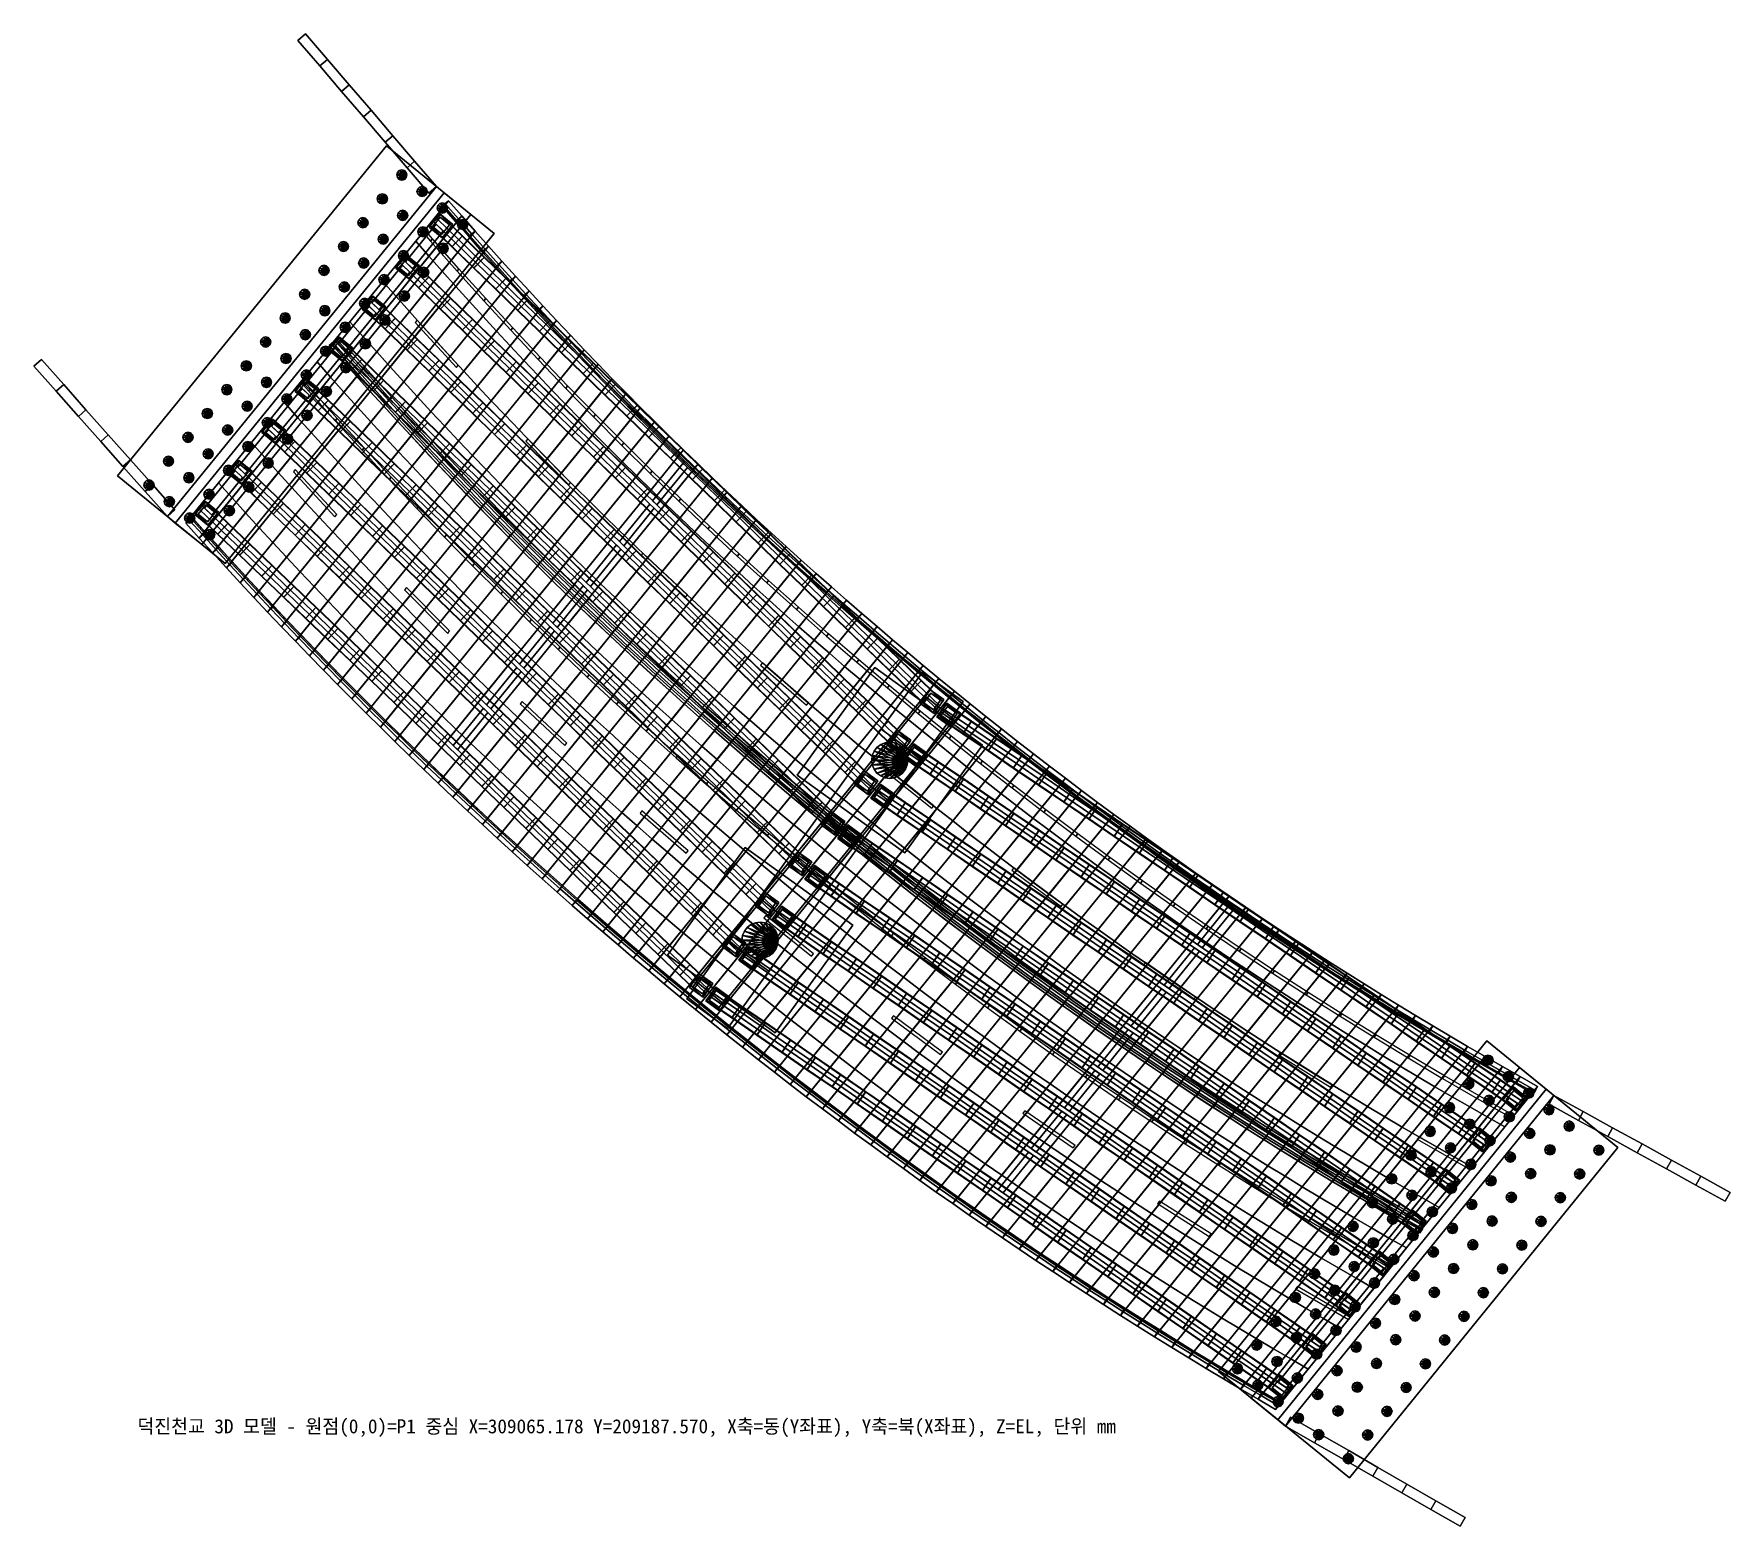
# Model space of a CAD drawing. Header units: millimetres. Extents: x -40148 to 44185, y -34612 to 39583.
import ezdxf

# ---------------------------------------------------------------- set-up
doc = ezdxf.new("R2010")
doc.units = ezdxf.units.MM
for name, color, linetype, true_color in [('3D-가로보', 7, 'Continuous', 0xbebeb9), ('3D-거더', 7, 'Continuous', 0xd7d2c4), ('3D-교각', 7, 'Continuous', 0xb6b6b0), ('3D-교대', 7, 'Continuous', 0xb4b4af), ('3D-기초', 7, 'Continuous', 0xa5a59e), ('3D-말뚝', 7, 'Continuous', 0x96785f), ('3D-받침', 7, 'Continuous', 0x46464b), ('3D-방호벽', 7, 'Continuous', 0xebebe4), ('3D-슬래브', 7, 'Continuous', 0xcdcdc8), ('3D-차선', 7, 'Continuous', 0xfafafa), ('3D-포장', 7, 'Continuous', 0x5f5f62), ('3D-하부', 7, 'Continuous', 0xafafaa)]:
    doc.layers.add(name, color=color, linetype=linetype, true_color=true_color)

msp = doc.modelspace()

# ---------------------------------------------------------------- texts
at = {"layer": '3D-주기'}
msp.add_text('덕진천교 3D 모델 - 원점(0,0)=P1 중심 X=309065.178 Y=209187.570, X축=동(Y좌표), Y축=북(X좌표), Z=EL, 단위 mm', height=700, dxfattribs=at).set_placement((-35000, -30000, 95000))

# ---------------------------------------------------------------- meshes
at = {"layer": '3D-가로보'}
mesh = msp.add_polyface(dxfattribs=at)
corners = [(22122, -27746, 115052), (23643, -25873, 114909), (23231, -25590, 114911), (21710, -27462, 115054), (21710, -27462, 114354), (23231, -25590, 114211), (23643, -25873, 114209), (22122, -27746, 114352), (23781, -25702, 114895), (25302, -23829, 114752), (24890, -23546, 114755), (23369, -25419, 114898), (23369, -25419, 114198), (24890, -23546, 114055), (25302, -23829, 114052), (23781, -25702, 114195), (25441, -23658, 114739), (26963, -21784, 114596), (26550, -21501, 114598), (25029, -23375, 114741), (25029, -23375, 114041), (26550, -21501, 113898), (26963, -21784, 113896), (25441, -23658, 114039), (27102, -21613, 114583), (28623, -19738, 114439), (28211, -19456, 114442), (26689, -21330, 114585), (26689, -21330, 113885), (28211, -19456, 113742), (28623, -19738, 113739), (27102, -21613, 113883), (28762, -19567, 114426), (30285, -17692, 114283), (29872, -17410, 114285), (28349, -19285, 114429), (28349, -19285, 113729), (29872, -17410, 113585), (30285, -17692, 113583), (28762, -19567, 113726), (30423, -17521, 114270), (31946, -15644, 114126), (31533, -15363, 114128), (30010, -17239, 114272), (30010, -17239, 113572), (31533, -15363, 113428), (31946, -15644, 113426), (30423, -17521, 113570), (32085, -15473, 114113), (33609, -13596, 113969), (33195, -13315, 113972), (31672, -15192, 114115), (31672, -15192, 113415), (33195, -13315, 113272), (33609, -13596, 113269), (32085, -15473, 113413), (8040, -18045, 114972), (9552, -16186, 114829), (9305, -16016, 114830), (7793, -17875, 114973), (7793, -17875, 113023), (9305, -16016, 112880), (9552, -16186, 112879), (8040, -18045, 113022), (9691, -16015, 114816), (11202, -14155, 114673), (10955, -13985, 114674), (9443, -15845, 114817), (9443, -15845, 112867), (10955, -13985, 112724), (11202, -14155, 112723), (9691, -16015, 112866), (11341, -13984, 114659), (12853, -12124, 114516), (12605, -11954, 114518), (11094, -13815, 114661), (11094, -13815, 112711), (12605, -11954, 112568), (12853, -12124, 112566), (11341, -13984, 112709), (12992, -11953, 114503), (14504, -10093, 114360), (14256, -9923, 114362), (12744, -11784, 114505), (12744, -11784, 112555), (14256, -9923, 112412), (14504, -10093, 112410), (12992, -11953, 112553), (14642, -9922, 114347), (16155, -8061, 114204), (15907, -7892, 114205), (14395, -9753, 114349), (14395, -9753, 112399), (15907, -7892, 112255), (16155, -8061, 112254), (14642, -9922, 112397), (16293, -7890, 114191), (17806, -6029, 114048), (17558, -5860, 114049), (16045, -7721, 114192), (16045, -7721, 112242), (17558, -5860, 112099), (17806, -6029, 112098), (16293, -7890, 112241), (17945, -5858, 114034), (19457, -3997, 113891), (19209, -3828, 113893), (17697, -5690, 114036), (17697, -5690, 112086), (19209, -3828, 111943), (19457, -3997, 111941), (17945, -5858, 112084), (-19086, 3988, 114574), (-17573, 5846, 114426), (-17790, 6053, 114425), (-19303, 4195, 114572), (-19303, 4195, 112622), (-17790, 6053, 112475), (-17573, 5846, 112476), (-19086, 3988, 112624), (-17435, 6016, 114413), (-15921, 7875, 114265), (-16138, 8082, 114264), (-17651, 6224, 114411), (-17651, 6224, 112461), (-16138, 8082, 112314), (-15921, 7875, 112315), (-17435, 6016, 112463), (-15783, 8046, 114252), (-14269, 9904, 114104), (-14486, 10112, 114102), (-15999, 8253, 114250), (-15999, 8253, 112300), (-14486, 10112, 112152), (-14269, 9904, 112154), (-15783, 8046, 112302), (-14131, 10075, 114090), (-12617, 11934, 113943), (-12833, 12142, 113941), (-14347, 10283, 114089), (-14347, 10283, 112139), (-12833, 12142, 111991), (-12617, 11934, 111993), (-14131, 10075, 112140), (-12478, 12105, 113929), (-10964, 13964, 113781), (-11180, 14172, 113779), (-12694, 12313, 113927), (-12694, 12313, 111977), (-11180, 14172, 111829), (-10964, 13964, 111831), (-12478, 12105, 111979), (-10825, 14134, 113767), (-9311, 15994, 113619), (-9527, 16203, 113617), (-11041, 14343, 113766), (-11041, 14343, 111816), (-9527, 16203, 111667), (-9311, 15994, 111669), (-10825, 14134, 111817), (-9172, 16165, 113605), (-7658, 18025, 113457), (-7874, 18233, 113456), (-9388, 16373, 113604), (-9388, 16373, 111654), (-7874, 18233, 111506), (-7658, 18025, 111507), (-9172, 16165, 111655), (-31305, 15659, 114272), (-29781, 17529, 114120), (-30143, 17874, 114117), (-31667, 16004, 114269), (-31667, 16004, 113569), (-30143, 17874, 113417), (-29781, 17529, 113420), (-31305, 15659, 113572), (-29643, 17699, 114106), (-28118, 19570, 113954), (-28479, 19915, 113952), (-30004, 18045, 114104), (-30004, 18045, 113404), (-28479, 19915, 113252), (-28118, 19570, 113254), (-29643, 17699, 113406), (-27979, 19740, 113940), (-26454, 21611, 113788), (-26815, 21957, 113785), (-28340, 20086, 113938), (-28340, 20086, 113238), (-26815, 21957, 113085), (-26454, 21611, 113088), (-27979, 19740, 113240), (-26316, 21781, 113774), (-24790, 23653, 113621), (-25150, 23999, 113619), (-26676, 22128, 113771), (-26676, 22128, 113071), (-25150, 23999, 112919), (-24790, 23653, 112921), (-26316, 21781, 113074), (-24651, 23823, 113607), (-23125, 25696, 113454), (-23485, 26042, 113451), (-25011, 24170, 113605), (-25011, 24170, 112905), (-23485, 26042, 112751), (-23125, 25696, 112754), (-24651, 23823, 112907), (-22986, 25866, 113440), (-21459, 27739, 113286), (-21819, 28086, 113284), (-23346, 26213, 113437), (-23346, 26213, 112737), (-21819, 28086, 112584), (-21459, 27739, 112586), (-22986, 25866, 112740), (-21320, 27909, 113272), (-19793, 29783, 113119), (-20152, 30130, 113116), (-21680, 28257, 113270), (-21680, 28257, 112570), (-20152, 30130, 112416), (-19793, 29783, 112419), (-21320, 27909, 112572), (-5880, -8622, 114899), (-4239, -6605, 114744), (-5603, -5496, 114731), (-7244, -7513, 114892), (-7244, -7513, 112942), (-5603, -5496, 112781), (-4239, -6605, 112794), (-5880, -8622, 112949), (-4239, -6605, 114744), (-2599, -4589, 114589), (-3963, -3479, 114571), (-5603, -5496, 114731), (-5603, -5496, 112781), (-3963, -3479, 112621), (-2599, -4589, 112639), (-4239, -6605, 112794), (-2599, -4589, 114589), (-958, -2572, 114434), (-2323, -1461, 114411), (-3963, -3479, 114571), (-3963, -3479, 112621), (-2323, -1461, 112461), (-958, -2572, 112484), (-2599, -4589, 112639), (-958, -2572, 114434), (683, -555, 114279), (-682, 556, 114250), (-2323, -1461, 114411), (-2323, -1461, 112461), (-682, 556, 112300), (683, -555, 112329), (-958, -2572, 112484), (683, -555, 114279), (2324, 1462, 114123), (958, 2573, 114090), (-682, 556, 114250), (-682, 556, 112300), (958, 2573, 112140), (2324, 1462, 112173), (683, -555, 112329), (2324, 1462, 114123), (3965, 3479, 113968), (2598, 4590, 113929), (958, 2573, 114090), (958, 2573, 112140), (2598, 4590, 111979), (3965, 3479, 112018), (2324, 1462, 112173), (3965, 3479, 113968), (5606, 5496, 113813), (4239, 6608, 113769), (2598, 4590, 113929), (2598, 4590, 111979), (4239, 6608, 111819), (5606, 5496, 111863), (3965, 3479, 112018)]
mesh.append_faces([[corners[k] for k in face] for face in [(0, 1, 2, 3), (4, 5, 6, 7), (7, 6, 1, 0), (6, 5, 2, 1), (5, 4, 3, 2), (4, 7, 0, 3), (8, 9, 10, 11), (12, 13, 14, 15), (15, 14, 9, 8), (14, 13, 10, 9), (13, 12, 11, 10), (12, 15, 8, 11), (16, 17, 18, 19), (20, 21, 22, 23), (23, 22, 17, 16), (22, 21, 18, 17), (21, 20, 19, 18), (20, 23, 16, 19), (24, 25, 26, 27), (28, 29, 30, 31), (31, 30, 25, 24), (30, 29, 26, 25), (29, 28, 27, 26), (28, 31, 24, 27), (32, 33, 34, 35), (36, 37, 38, 39), (39, 38, 33, 32), (38, 37, 34, 33), (37, 36, 35, 34), (36, 39, 32, 35), (40, 41, 42, 43), (44, 45, 46, 47), (47, 46, 41, 40), (46, 45, 42, 41), (45, 44, 43, 42), (44, 47, 40, 43), (48, 49, 50, 51), (52, 53, 54, 55), (55, 54, 49, 48), (54, 53, 50, 49), (53, 52, 51, 50), (52, 55, 48, 51), (56, 57, 58, 59), (60, 61, 62, 63), (63, 62, 57, 56), (62, 61, 58, 57), (61, 60, 59, 58), (60, 63, 56, 59), (64, 65, 66, 67), (68, 69, 70, 71), (71, 70, 65, 64), (70, 69, 66, 65), (69, 68, 67, 66), (68, 71, 64, 67), (72, 73, 74, 75), (76, 77, 78, 79), (79, 78, 73, 72), (78, 77, 74, 73), (77, 76, 75, 74), (76, 79, 72, 75), (80, 81, 82, 83), (84, 85, 86, 87), (87, 86, 81, 80), (86, 85, 82, 81), (85, 84, 83, 82), (84, 87, 80, 83), (88, 89, 90, 91), (92, 93, 94, 95), (95, 94, 89, 88), (94, 93, 90, 89), (93, 92, 91, 90), (92, 95, 88, 91), (96, 97, 98, 99), (100, 101, 102, 103), (103, 102, 97, 96), (102, 101, 98, 97), (101, 100, 99, 98), (100, 103, 96, 99), (104, 105, 106, 107), (108, 109, 110, 111), (111, 110, 105, 104), (110, 109, 106, 105), (109, 108, 107, 106), (108, 111, 104, 107), (112, 113, 114, 115), (116, 117, 118, 119), (119, 118, 113, 112), (118, 117, 114, 113), (117, 116, 115, 114), (116, 119, 112, 115), (120, 121, 122, 123), (124, 125, 126, 127), (127, 126, 121, 120), (126, 125, 122, 121), (125, 124, 123, 122), (124, 127, 120, 123), (128, 129, 130, 131), (132, 133, 134, 135), (135, 134, 129, 128), (134, 133, 130, 129), (133, 132, 131, 130), (132, 135, 128, 131), (136, 137, 138, 139), (140, 141, 142, 143), (143, 142, 137, 136), (142, 141, 138, 137), (141, 140, 139, 138), (140, 143, 136, 139), (144, 145, 146, 147), (148, 149, 150, 151), (151, 150, 145, 144), (150, 149, 146, 145), (149, 148, 147, 146), (148, 151, 144, 147), (152, 153, 154, 155), (156, 157, 158, 159), (159, 158, 153, 152), (158, 157, 154, 153), (157, 156, 155, 154), (156, 159, 152, 155), (160, 161, 162, 163), (164, 165, 166, 167), (167, 166, 161, 160), (166, 165, 162, 161), (165, 164, 163, 162), (164, 167, 160, 163), (168, 169, 170, 171), (172, 173, 174, 175), (175, 174, 169, 168), (174, 173, 170, 169), (173, 172, 171, 170), (172, 175, 168, 171), (176, 177, 178, 179), (180, 181, 182, 183), (183, 182, 177, 176), (182, 181, 178, 177), (181, 180, 179, 178), (180, 183, 176, 179), (184, 185, 186, 187), (188, 189, 190, 191), (191, 190, 185, 184), (190, 189, 186, 185), (189, 188, 187, 186), (188, 191, 184, 187), (192, 193, 194, 195), (196, 197, 198, 199), (199, 198, 193, 192), (198, 197, 194, 193), (197, 196, 195, 194), (196, 199, 192, 195), (200, 201, 202, 203), (204, 205, 206, 207), (207, 206, 201, 200), (206, 205, 202, 201), (205, 204, 203, 202), (204, 207, 200, 203), (208, 209, 210, 211), (212, 213, 214, 215), (215, 214, 209, 208), (214, 213, 210, 209), (213, 212, 211, 210), (212, 215, 208, 211), (216, 217, 218, 219), (220, 221, 222, 223), (223, 222, 217, 216), (222, 221, 218, 217), (221, 220, 219, 218), (220, 223, 216, 219), (224, 225, 226, 227), (228, 229, 230, 231), (231, 230, 225, 224), (230, 229, 226, 225), (229, 228, 227, 226), (228, 231, 224, 227), (232, 233, 234, 235), (236, 237, 238, 239), (239, 238, 233, 232), (238, 237, 234, 233), (237, 236, 235, 234), (236, 239, 232, 235), (240, 241, 242, 243), (244, 245, 246, 247), (247, 246, 241, 240), (246, 245, 242, 241), (245, 244, 243, 242), (244, 247, 240, 243), (248, 249, 250, 251), (252, 253, 254, 255), (255, 254, 249, 248), (254, 253, 250, 249), (253, 252, 251, 250), (252, 255, 248, 251), (256, 257, 258, 259), (260, 261, 262, 263), (263, 262, 257, 256), (262, 261, 258, 257), (261, 260, 259, 258), (260, 263, 256, 259), (264, 265, 266, 267), (268, 269, 270, 271), (271, 270, 265, 264), (270, 269, 266, 265), (269, 268, 267, 266), (268, 271, 264, 267), (272, 273, 274, 275), (276, 277, 278, 279), (279, 278, 273, 272), (278, 277, 274, 273), (277, 276, 275, 274), (276, 279, 272, 275)]])
at = {"layer": '3D-거더'}
mesh = msp.add_polyface(dxfattribs=at)
corners = [(-22698, 24908, 113467), (-22171, 25455, 113467), (-23259, 26506, 113438), (-23787, 25959, 113438), (-22171, 25455, 113267), (-23259, 26506, 113238), (-22358, 25261, 113157), (-23447, 26311, 113128), (-22358, 25261, 111757), (-23447, 26311, 111728), (-22184, 25441, 111517), (-23273, 26491, 111488), (-22184, 25441, 111267), (-23273, 26491, 111238), (-23773, 25973, 111238), (-23773, 25973, 111488), (-23600, 26153, 111728), (-23600, 26153, 113128), (-23787, 25959, 113238), (-19432, 26432, 111130), (-19932, 25914, 111130), (-21020, 26966, 111100), (-20519, 27483, 111100), (-19932, 25914, 111380), (-21020, 26966, 111350), (-19758, 26094, 111620), (-20846, 27145, 111590), (-19758, 26094, 113020), (-20846, 27145, 112990), (-19946, 25900, 113130), (-21034, 26951, 113100), (-19946, 25900, 113330), (-21034, 26951, 113300), (-19418, 26446, 113330), (-20505, 27498, 113300), (-22107, 28017, 111070), (-21607, 28535, 111070), (-22107, 28017, 111320), (-21933, 28197, 111560), (-21933, 28197, 112960), (-22121, 28003, 113070), (-22121, 28003, 113270), (-21593, 28549, 113270), (-20505, 27498, 113100), (-21593, 28549, 113070), (-20693, 27303, 112990), (-21780, 28355, 112960), (-20693, 27303, 111590), (-21780, 28355, 111560), (-20519, 27483, 111350), (-21607, 28535, 111320), (-19940, 30579, 110902), (-20441, 30062, 110902), (-20441, 30062, 111152), (-19940, 30579, 111152)]
mesh.append_faces([[corners[k] for k in face] for face in [(0, 1, 2, 3), (1, 4, 5, 2), (4, 6, 7, 5), (6, 8, 9, 7), (8, 10, 11, 9), (10, 12, 13, 11), (13, 14, 15, 11), (11, 15, 16, 9), (9, 16, 17, 7), (7, 17, 18, 5), (5, 18, 3, 2), (19, 20, 21, 22), (20, 23, 24, 21), (23, 25, 26, 24), (25, 27, 28, 26), (27, 29, 30, 28), (29, 31, 32, 30), (31, 33, 34, 32), (22, 21, 35, 36), (21, 24, 37, 35), (24, 26, 38, 37), (26, 28, 39, 38), (28, 30, 40, 39), (30, 32, 41, 40), (32, 34, 42, 41), (34, 43, 44, 42), (43, 45, 46, 44), (45, 47, 48, 46), (47, 49, 50, 48), (49, 22, 36, 50), (36, 35, 37, 50), (50, 37, 38, 48), (48, 38, 39, 46), (46, 39, 40, 44), (44, 40, 41, 42), (51, 52, 53, 54)]])
mesh = msp.add_polyface(dxfattribs=at)
corners = [(-18330, 25395, 113359), (-18330, 25395, 113159), (-19418, 26446, 113130), (-19418, 26446, 113330), (-18518, 25200, 113049), (-19605, 26252, 113020), (-18518, 25200, 111649), (-19605, 26252, 111620), (-18344, 25380, 111409), (-19432, 26432, 111380), (-18344, 25380, 111159), (-19432, 26432, 111130), (-20505, 27498, 113100), (-20505, 27498, 113300), (-20693, 27303, 112990), (-20693, 27303, 111590), (-20519, 27483, 111350), (-20519, 27483, 111100), (-17767, 28473, 110963), (-18268, 27956, 110963), (-19354, 29009, 110933), (-18853, 29526, 110933), (-18268, 27956, 111213), (-19354, 29009, 111183), (-18094, 28136, 111453), (-19180, 29189, 111423), (-18094, 28136, 112853), (-19180, 29189, 112823), (-18282, 27942, 112963), (-19368, 28995, 112933), (-18282, 27942, 113163), (-19368, 28995, 113133), (-17753, 28488, 113163), (-18839, 29540, 113133), (-17753, 28488, 112963), (-17941, 28294, 112853), (-19027, 29347, 112823), (-18839, 29540, 112933), (-17941, 28294, 111453), (-19027, 29347, 111423), (-17767, 28473, 111213), (-18853, 29526, 111183), (-20441, 30062, 110902), (-19940, 30579, 110902), (-20441, 30062, 111152), (-20267, 30241, 111392), (-20267, 30241, 112792), (-20454, 30047, 112902), (-20454, 30047, 113102), (-19926, 30593, 113102), (-19926, 30593, 112902), (-20114, 30399, 112792), (-20114, 30399, 111392), (-19940, 30579, 111152)]
mesh.append_faces([[corners[k] for k in face] for face in [(0, 1, 2, 3), (1, 4, 5, 2), (4, 6, 7, 5), (6, 8, 9, 7), (8, 10, 11, 9), (3, 2, 12, 13), (2, 5, 14, 12), (5, 7, 15, 14), (7, 9, 16, 15), (9, 11, 17, 16), (18, 19, 20, 21), (19, 22, 23, 20), (22, 24, 25, 23), (24, 26, 27, 25), (26, 28, 29, 27), (28, 30, 31, 29), (30, 32, 33, 31), (34, 35, 36, 37), (35, 38, 39, 36), (38, 40, 41, 39), (21, 20, 42, 43), (20, 23, 44, 42), (23, 25, 45, 44), (25, 27, 46, 45), (27, 29, 47, 46), (29, 31, 48, 47), (31, 33, 49, 48), (33, 37, 50, 49), (37, 36, 51, 50), (36, 39, 52, 51), (39, 41, 53, 52), (41, 21, 43, 53), (53, 44, 45, 52), (52, 45, 46, 51), (51, 46, 47, 50), (50, 47, 48, 49)]])
mesh = msp.add_polyface(dxfattribs=at)
corners = [(-17242, 24343, 113389), (-17242, 24343, 113189), (-18330, 25395, 113159), (-18330, 25395, 113359), (-17430, 24149, 113079), (-18518, 25200, 113049), (-17430, 24149, 111679), (-18518, 25200, 111649), (-17256, 24329, 111439), (-18344, 25380, 111409), (-17256, 24329, 111189), (-18344, 25380, 111159), (-15008, 24798, 111053), (-15008, 24798, 111303), (-16095, 25851, 111273), (-16095, 25851, 111023), (-14835, 24978, 111543), (-15921, 26031, 111513), (-14835, 24978, 112943), (-15921, 26031, 112913), (-15022, 24784, 113053), (-16109, 25837, 113023), (-15022, 24784, 113253), (-16109, 25837, 113223), (-15594, 26368, 111023), (-17181, 26904, 110993), (-16680, 27421, 110993), (-17181, 26904, 111243), (-17007, 27083, 111483), (-17007, 27083, 112883), (-17195, 26889, 112993), (-17195, 26889, 113193), (-15580, 26382, 113223), (-16666, 27435, 113193), (-15580, 26382, 113023), (-16666, 27435, 112993), (-15768, 26189, 112913), (-16854, 27241, 112883), (-15768, 26189, 111513), (-16854, 27241, 111483), (-15594, 26368, 111273), (-16680, 27421, 111243), (-18268, 27956, 110963), (-17767, 28473, 110963), (-18268, 27956, 111213), (-18094, 28136, 111453), (-18094, 28136, 112853), (-18282, 27942, 112963), (-18282, 27942, 113163), (-17753, 28488, 113163), (-17753, 28488, 112963), (-17941, 28294, 112853), (-17941, 28294, 111453), (-17767, 28473, 111213), (-18839, 29540, 112933), (-18839, 29540, 113133), (-18853, 29526, 110933), (-18853, 29526, 111183)]
mesh.append_faces([[corners[k] for k in face] for face in [(0, 1, 2, 3), (1, 4, 5, 2), (4, 6, 7, 5), (6, 8, 9, 7), (8, 10, 11, 9), (12, 13, 14, 15), (13, 16, 17, 14), (16, 18, 19, 17), (18, 20, 21, 19), (20, 22, 23, 21), (24, 15, 25, 26), (15, 14, 27, 25), (14, 17, 28, 27), (17, 19, 29, 28), (19, 21, 30, 29), (21, 23, 31, 30), (23, 32, 33, 31), (32, 34, 35, 33), (34, 36, 37, 35), (36, 38, 39, 37), (38, 40, 41, 39), (40, 24, 26, 41), (26, 25, 42, 43), (25, 27, 44, 42), (27, 28, 45, 44), (28, 29, 46, 45), (29, 30, 47, 46), (30, 31, 48, 47), (31, 33, 49, 48), (33, 35, 50, 49), (35, 37, 51, 50), (37, 39, 52, 51), (39, 41, 53, 52), (41, 26, 43, 53), (49, 50, 54, 55), (53, 43, 56, 57)]])
mesh = msp.add_polyface(dxfattribs=at)
corners = [(-22759, 22350, 111463), (-23259, 21831, 111463), (-24349, 22880, 111434), (-23849, 23399, 111434), (-23259, 21831, 111713), (-23085, 22011, 111953), (-24175, 23061, 111924), (-24349, 22880, 111684), (-23085, 22011, 113353), (-24175, 23061, 113324), (-23273, 21817, 113663), (-22746, 22364, 113663), (-23835, 23414, 113634), (-24362, 22866, 113634), (-22746, 22364, 113463), (-23835, 23414, 113434), (-22933, 22170, 113353), (-24023, 23219, 113324), (-22933, 22170, 111953), (-24023, 23219, 111924), (-22759, 22350, 111713), (-23849, 23399, 111684), (-25438, 23930, 111406), (-24939, 24448, 111406), (-25438, 23930, 111656), (-25265, 24110, 111896), (-25265, 24110, 113296), (-24362, 22866, 113434), (-25452, 23915, 113406), (-25452, 23915, 113606), (-24925, 24463, 113606), (-24925, 24463, 113406), (-25112, 24268, 113296), (-25112, 24268, 111896), (-24939, 24448, 111656), (-21596, 23872, 111296), (-21596, 23872, 111546), (-22684, 24923, 111517), (-22684, 24923, 111267), (-21422, 24052, 113186), (-21610, 23858, 113296), (-22698, 24908, 113267), (-22511, 25103, 113157), (-21610, 23858, 113496), (-22698, 24908, 113467), (-22184, 25441, 111267), (-23773, 25973, 111238), (-23273, 26491, 111238), (-23773, 25973, 111488), (-22511, 25103, 111757), (-23600, 26153, 111728), (-23600, 26153, 113128), (-23787, 25959, 113238), (-23787, 25959, 113438)]
mesh.append_faces([[corners[k] for k in face] for face in [(0, 1, 2, 3), (4, 5, 6, 7), (5, 8, 9, 6), (10, 11, 12, 13), (11, 14, 15, 12), (14, 16, 17, 15), (16, 18, 19, 17), (18, 20, 21, 19), (20, 0, 3, 21), (3, 2, 22, 23), (2, 7, 24, 22), (7, 6, 25, 24), (6, 9, 26, 25), (9, 27, 28, 26), (27, 13, 29, 28), (13, 12, 30, 29), (12, 15, 31, 30), (15, 17, 32, 31), (17, 19, 33, 32), (19, 21, 34, 33), (21, 3, 23, 34), (23, 22, 24, 34), (34, 24, 25, 33), (33, 25, 26, 32), (32, 26, 28, 31), (31, 28, 29, 30), (35, 36, 37, 38), (39, 40, 41, 42), (40, 43, 44, 41), (45, 38, 46, 47), (38, 37, 48, 46), (37, 49, 50, 48), (49, 42, 51, 50), (42, 41, 52, 51), (41, 44, 53, 52)]])
mesh = msp.add_polyface(dxfattribs=at)
corners = [(-18918, 22290, 111354), (-19418, 21772, 111354), (-20507, 22822, 111325), (-20007, 23340, 111325), (-19245, 21952, 111844), (-19245, 21952, 113244), (-20333, 23002, 113215), (-20333, 23002, 111815), (-19432, 21757, 113554), (-18904, 22304, 113554), (-19993, 23355, 113525), (-20521, 22808, 113525), (-18904, 22304, 113354), (-19993, 23355, 113325), (-19092, 22110, 113244), (-20181, 23160, 113215), (-19092, 22110, 111844), (-20181, 23160, 111815), (-18918, 22290, 111604), (-20007, 23340, 111575), (-21596, 23872, 111296), (-21096, 24390, 111296), (-20507, 22822, 111575), (-21596, 23872, 111546), (-21422, 24052, 111786), (-21422, 24052, 113186), (-20521, 22808, 113325), (-21610, 23858, 113296), (-21610, 23858, 113496), (-21082, 24405, 113496), (-21082, 24405, 113296), (-21269, 24211, 113186), (-21269, 24211, 111786), (-21096, 24390, 111546), (-22684, 24923, 111267), (-22184, 25441, 111267), (-22511, 25103, 111757), (-22684, 24923, 111517), (-22511, 25103, 113157), (-22171, 25455, 113467), (-22698, 24908, 113467), (-22171, 25455, 113267), (-22358, 25261, 113157), (-22358, 25261, 111757), (-22184, 25441, 111517), (-18344, 25380, 111159), (-18844, 24863, 111159), (-19932, 25914, 111130), (-19432, 26432, 111130), (-18844, 24863, 111409), (-19932, 25914, 111380), (-18671, 25042, 111649), (-19758, 26094, 111620), (-18671, 25042, 113049), (-19758, 26094, 113020), (-18858, 24848, 113159), (-19946, 25900, 113130), (-18858, 24848, 113359), (-19946, 25900, 113330), (-18330, 25395, 113359), (-19418, 26446, 113330)]
mesh.append_faces([[corners[k] for k in face] for face in [(0, 1, 2, 3), (4, 5, 6, 7), (8, 9, 10, 11), (9, 12, 13, 10), (12, 14, 15, 13), (14, 16, 17, 15), (16, 18, 19, 17), (18, 0, 3, 19), (3, 2, 20, 21), (2, 22, 23, 20), (22, 7, 24, 23), (7, 6, 25, 24), (6, 26, 27, 25), (26, 11, 28, 27), (11, 10, 29, 28), (10, 13, 30, 29), (13, 15, 31, 30), (15, 17, 32, 31), (17, 19, 33, 32), (19, 3, 21, 33), (21, 20, 34, 35), (23, 24, 36, 37), (24, 25, 38, 36), (28, 29, 39, 40), (29, 30, 41, 39), (30, 31, 42, 41), (31, 32, 43, 42), (32, 33, 44, 43), (33, 21, 35, 44), (45, 46, 47, 48), (46, 49, 50, 47), (49, 51, 52, 50), (51, 53, 54, 52), (53, 55, 56, 54), (55, 57, 58, 56), (57, 59, 60, 58)]])
mesh = msp.add_polyface(dxfattribs=at)
corners = [(-12892, 20137, 113508), (-12892, 20137, 113308), (-13980, 21189, 113278), (-13980, 21189, 113478), (-13080, 19943, 113198), (-14167, 20994, 113168), (-12906, 20123, 111558), (-12906, 20123, 111308), (-13994, 21174, 111278), (-13994, 21174, 111528), (-14494, 20657, 111278), (-15582, 21708, 111248), (-15081, 22226, 111248), (-14494, 20657, 111528), (-15582, 21708, 111498), (-14320, 20836, 111768), (-15408, 21888, 111738), (-14320, 20836, 113168), (-15408, 21888, 113138), (-14508, 20642, 113278), (-15596, 21694, 113248), (-14508, 20642, 113478), (-15596, 21694, 113448), (-15067, 22240, 113448), (-15067, 22240, 113248), (-15255, 22046, 113138), (-14167, 20994, 111768), (-15255, 22046, 111738), (-15081, 22226, 111498), (-12836, 22693, 111114), (-12836, 22693, 111364), (-13922, 23746, 111334), (-13922, 23746, 111084), (-12850, 22679, 113114), (-12850, 22679, 113314), (-13936, 23731, 113284), (-13936, 23731, 113084), (-13421, 24263, 111084), (-15008, 24798, 111053), (-14507, 25315, 111053), (-15008, 24798, 111303), (-13748, 23925, 111574), (-14835, 24978, 111543), (-13748, 23925, 112974), (-14835, 24978, 112943), (-15022, 24784, 113053), (-15022, 24784, 113253), (-13407, 24277, 113284), (-14494, 25330, 113253), (-13407, 24277, 113084), (-14494, 25330, 113053), (-13595, 24083, 112974), (-14681, 25136, 112943), (-13595, 24083, 111574), (-14681, 25136, 111543), (-13421, 24263, 111334), (-14507, 25315, 111303), (-16095, 25851, 111023), (-15594, 26368, 111023), (-15580, 26382, 113223), (-16109, 25837, 113223), (-15580, 26382, 113023), (-15768, 26189, 112913), (-15768, 26189, 111513), (-15594, 26368, 111273)]
mesh.append_faces([[corners[k] for k in face] for face in [(0, 1, 2, 3), (1, 4, 5, 2), (6, 7, 8, 9), (8, 10, 11, 12), (10, 13, 14, 11), (13, 15, 16, 14), (15, 17, 18, 16), (17, 19, 20, 18), (19, 21, 22, 20), (21, 3, 23, 22), (3, 2, 24, 23), (2, 5, 25, 24), (5, 26, 27, 25), (26, 9, 28, 27), (9, 8, 12, 28), (29, 30, 31, 32), (33, 34, 35, 36), (37, 32, 38, 39), (32, 31, 40, 38), (31, 41, 42, 40), (41, 43, 44, 42), (43, 36, 45, 44), (36, 35, 46, 45), (35, 47, 48, 46), (47, 49, 50, 48), (49, 51, 52, 50), (51, 53, 54, 52), (53, 55, 56, 54), (55, 37, 39, 56), (39, 38, 57, 58), (46, 48, 59, 60), (48, 50, 61, 59), (50, 52, 62, 61), (52, 54, 63, 62), (54, 56, 64, 63), (56, 39, 58, 64)]])
mesh = msp.add_polyface(dxfattribs=at)
corners = [(-16727, 20204, 113613), (-16727, 20204, 113413), (-17816, 21254, 113383), (-17816, 21254, 113583), (-16914, 20009, 113303), (-18003, 21060, 113273), (-16914, 20009, 111903), (-16741, 20189, 111663), (-17830, 21239, 111633), (-18003, 21060, 111873), (-16741, 20189, 111413), (-17830, 21239, 111383), (-15081, 22226, 111248), (-15582, 21708, 111248), (-16669, 22760, 111219), (-16169, 23277, 111219), (-15582, 21708, 111498), (-16669, 22760, 111469), (-15408, 21888, 111738), (-16495, 22939, 111709), (-15408, 21888, 113138), (-16495, 22939, 113109), (-15596, 21694, 113248), (-16683, 22745, 113219), (-15596, 21694, 113448), (-16683, 22745, 113419), (-15067, 22240, 113448), (-16155, 23292, 113419), (-15067, 22240, 113248), (-16155, 23292, 113219), (-15255, 22046, 113138), (-16343, 23097, 113109), (-15255, 22046, 111738), (-16343, 23097, 111709), (-15081, 22226, 111498), (-16169, 23277, 111469), (-17757, 23811, 111189), (-17256, 24329, 111189), (-17757, 23811, 111439), (-17583, 23991, 111679), (-17583, 23991, 113079), (-17771, 23797, 113189), (-17771, 23797, 113389), (-17242, 24343, 113389), (-17242, 24343, 113189), (-17430, 24149, 113079), (-17430, 24149, 111679), (-17256, 24329, 111439), (-18844, 24863, 111159), (-18344, 25380, 111159), (-18844, 24863, 111409), (-18671, 25042, 111649), (-18671, 25042, 113049), (-18858, 24848, 113159), (-18858, 24848, 113359), (-18330, 25395, 113359)]
mesh.append_faces([[corners[k] for k in face] for face in [(0, 1, 2, 3), (1, 4, 5, 2), (6, 7, 8, 9), (7, 10, 11, 8), (12, 13, 14, 15), (13, 16, 17, 14), (16, 18, 19, 17), (18, 20, 21, 19), (20, 22, 23, 21), (22, 24, 25, 23), (24, 26, 27, 25), (26, 28, 29, 27), (28, 30, 31, 29), (30, 32, 33, 31), (32, 34, 35, 33), (34, 12, 15, 35), (15, 14, 36, 37), (14, 17, 38, 36), (17, 19, 39, 38), (19, 21, 40, 39), (21, 23, 41, 40), (23, 25, 42, 41), (25, 27, 43, 42), (27, 29, 44, 43), (29, 31, 45, 44), (31, 33, 46, 45), (33, 35, 47, 46), (35, 15, 37, 47), (37, 36, 48, 49), (36, 38, 50, 48), (38, 39, 51, 50), (39, 40, 52, 51), (40, 41, 53, 52), (41, 42, 54, 53), (42, 43, 55, 54)]])
mesh = msp.add_polyface(dxfattribs=at)
corners = [(-9061, 20066, 113404), (-9061, 20066, 113204), (-10148, 21119, 113174), (-10148, 21119, 113374), (-9075, 20052, 111454), (-9075, 20052, 111204), (-10162, 21105, 111174), (-10162, 21105, 111424), (-10663, 20588, 111174), (-11749, 21640, 111144), (-11248, 22157, 111144), (-10663, 20588, 111424), (-11749, 21640, 111394), (-10489, 20767, 111664), (-11575, 21820, 111634), (-10489, 20767, 113064), (-11575, 21820, 113034), (-10677, 20573, 113174), (-11763, 21626, 113144), (-10677, 20573, 113374), (-11763, 21626, 113344), (-11234, 22172, 113344), (-11234, 22172, 113144), (-10336, 20925, 113064), (-11422, 21978, 113034), (-10336, 20925, 111664), (-11422, 21978, 111634), (-11248, 22157, 111394), (-12836, 22693, 111114), (-12335, 23210, 111114), (-12836, 22693, 111364), (-12662, 22872, 111604), (-12662, 22872, 113004), (-12850, 22679, 113114), (-12850, 22679, 113314), (-12321, 23224, 113314), (-12321, 23224, 113114), (-12509, 23030, 113004), (-12509, 23030, 111604), (-12335, 23210, 111364), (-13922, 23746, 111084), (-13421, 24263, 111084), (-13748, 23925, 111574), (-13922, 23746, 111334), (-13748, 23925, 112974), (-13936, 23731, 113084), (-13407, 24277, 113284), (-13936, 23731, 113284), (-13407, 24277, 113084), (-13595, 24083, 112974), (-13595, 24083, 111574), (-13421, 24263, 111334)]
mesh.append_faces([[corners[k] for k in face] for face in [(0, 1, 2, 3), (4, 5, 6, 7), (6, 8, 9, 10), (8, 11, 12, 9), (11, 13, 14, 12), (13, 15, 16, 14), (15, 17, 18, 16), (17, 19, 20, 18), (19, 3, 21, 20), (3, 2, 22, 21), (2, 23, 24, 22), (23, 25, 26, 24), (25, 7, 27, 26), (7, 6, 10, 27), (10, 9, 28, 29), (9, 12, 30, 28), (12, 14, 31, 30), (14, 16, 32, 31), (16, 18, 33, 32), (18, 20, 34, 33), (20, 21, 35, 34), (21, 22, 36, 35), (22, 24, 37, 36), (24, 26, 38, 37), (26, 27, 39, 38), (27, 10, 29, 39), (29, 28, 40, 41), (30, 31, 42, 43), (31, 32, 44, 42), (32, 33, 45, 44), (34, 35, 46, 47), (35, 36, 48, 46), (36, 37, 49, 48), (37, 38, 50, 49), (38, 39, 51, 50), (39, 29, 41, 51)]])
mesh = msp.add_polyface(dxfattribs=at)
corners = [(-23332, 19262, 111657), (-23830, 18743, 111657), (-24921, 19791, 111629), (-24422, 20310, 111629), (-23830, 18743, 111907), (-24921, 19791, 111879), (-23657, 18923, 112147), (-24748, 19971, 112119), (-23657, 18923, 113547), (-24748, 19971, 113519), (-23844, 18728, 113657), (-24935, 19776, 113629), (-23844, 18728, 113857), (-24935, 19776, 113829), (-23318, 19276, 113857), (-24409, 20324, 113829), (-23318, 19276, 113657), (-24409, 20324, 113629), (-23505, 19081, 113547), (-24596, 20130, 113519), (-23505, 19081, 112147), (-24596, 20130, 112119), (-23332, 19262, 111907), (-24422, 20310, 111879), (-26012, 20839, 111600), (-25513, 21358, 111600), (-26012, 20839, 111850), (-25839, 21019, 112090), (-25839, 21019, 113490), (-26026, 20824, 113600), (-26026, 20824, 113800), (-25500, 21372, 113800), (-25500, 21372, 113600), (-25687, 21178, 113490), (-25687, 21178, 112090), (-25513, 21358, 111850), (-27103, 21887, 111572), (-26604, 22406, 111572), (-27103, 21887, 111822), (-26930, 22067, 112062), (-26930, 22067, 113462), (-27117, 21872, 113572), (-26590, 22420, 113772), (-27117, 21872, 113772), (-26590, 22420, 113572), (-26778, 22226, 113462), (-26778, 22226, 112062), (-26604, 22406, 111822), (-23273, 21817, 113463), (-23273, 21817, 113663), (-24362, 22866, 113634), (-24362, 22866, 113434)]
mesh.append_faces([[corners[k] for k in face] for face in [(0, 1, 2, 3), (1, 4, 5, 2), (4, 6, 7, 5), (6, 8, 9, 7), (8, 10, 11, 9), (10, 12, 13, 11), (12, 14, 15, 13), (14, 16, 17, 15), (16, 18, 19, 17), (18, 20, 21, 19), (20, 22, 23, 21), (22, 0, 3, 23), (3, 2, 24, 25), (2, 5, 26, 24), (5, 7, 27, 26), (7, 9, 28, 27), (9, 11, 29, 28), (11, 13, 30, 29), (13, 15, 31, 30), (15, 17, 32, 31), (17, 19, 33, 32), (19, 21, 34, 33), (21, 23, 35, 34), (23, 3, 25, 35), (25, 24, 36, 37), (24, 26, 38, 36), (26, 27, 39, 38), (27, 28, 40, 39), (28, 29, 41, 40), (30, 31, 42, 43), (31, 32, 44, 42), (32, 33, 45, 44), (33, 34, 46, 45), (34, 35, 47, 46), (35, 25, 37, 47), (48, 49, 50, 51)]])
mesh = msp.add_polyface(dxfattribs=at)
corners = [(-22241, 18214, 111685), (-22739, 17694, 111685), (-23830, 18743, 111657), (-23332, 19262, 111657), (-22739, 17694, 111935), (-22566, 17875, 112175), (-23657, 18923, 112147), (-23830, 18743, 111907), (-22566, 17875, 113575), (-23657, 18923, 113547), (-22753, 17680, 113685), (-23844, 18728, 113657), (-22753, 17680, 113885), (-22227, 18228, 113885), (-23318, 19276, 113857), (-23844, 18728, 113857), (-22227, 18228, 113685), (-23318, 19276, 113657), (-22414, 18033, 113575), (-23505, 19081, 113547), (-22414, 18033, 112175), (-23505, 19081, 112147), (-22241, 18214, 111935), (-23332, 19262, 111907), (-20580, 20252, 111520), (-21079, 19733, 111520), (-22169, 20782, 111491), (-21670, 21301, 111491), (-21079, 19733, 111770), (-22169, 20782, 111741), (-20906, 19913, 112010), (-21996, 20962, 111981), (-20906, 19913, 113410), (-21996, 20962, 113381), (-21093, 19718, 113520), (-22183, 20768, 113491), (-21093, 19718, 113720), (-22183, 20768, 113691), (-20566, 20266, 113720), (-21656, 21315, 113691), (-20566, 20266, 113520), (-21656, 21315, 113491), (-20753, 20071, 113410), (-21843, 21121, 113381), (-20753, 20071, 112010), (-21843, 21121, 111981), (-20580, 20252, 111770), (-21670, 21301, 111741), (-23259, 21831, 111463), (-22759, 22350, 111463), (-23259, 21831, 111713), (-23085, 22011, 111953), (-23085, 22011, 113353), (-23273, 21817, 113463), (-23273, 21817, 113663), (-22746, 22364, 113663), (-22746, 22364, 113463), (-22933, 22170, 113353), (-22933, 22170, 111953), (-22759, 22350, 111713), (-24349, 22880, 111684), (-24349, 22880, 111434), (-24362, 22866, 113434), (-24175, 23061, 113324)]
mesh.append_faces([[corners[k] for k in face] for face in [(0, 1, 2, 3), (4, 5, 6, 7), (5, 8, 9, 6), (8, 10, 11, 9), (12, 13, 14, 15), (13, 16, 17, 14), (16, 18, 19, 17), (18, 20, 21, 19), (20, 22, 23, 21), (22, 0, 3, 23), (24, 25, 26, 27), (25, 28, 29, 26), (28, 30, 31, 29), (30, 32, 33, 31), (32, 34, 35, 33), (34, 36, 37, 35), (36, 38, 39, 37), (38, 40, 41, 39), (40, 42, 43, 41), (42, 44, 45, 43), (44, 46, 47, 45), (46, 24, 27, 47), (27, 26, 48, 49), (26, 29, 50, 48), (29, 31, 51, 50), (31, 33, 52, 51), (33, 35, 53, 52), (35, 37, 54, 53), (37, 39, 55, 54), (39, 41, 56, 55), (41, 43, 57, 56), (43, 45, 58, 57), (45, 47, 59, 58), (47, 27, 49, 59), (48, 50, 60, 61), (52, 53, 62, 63)]])
mesh = msp.add_polyface(dxfattribs=at)
corners = [(-18400, 18153, 111577), (-18899, 17634, 111577), (-19989, 18684, 111549), (-19490, 19202, 111549), (-18726, 17815, 112067), (-18726, 17815, 113467), (-19816, 18864, 113439), (-19816, 18864, 112039), (-18913, 17620, 113777), (-18386, 18168, 113777), (-19476, 19217, 113749), (-20003, 18669, 113749), (-18386, 18168, 113577), (-19476, 19217, 113549), (-18573, 17973, 113467), (-19663, 19022, 113439), (-18573, 17973, 112067), (-19663, 19022, 112039), (-18400, 18153, 111827), (-19490, 19202, 111799), (-21079, 19733, 111520), (-20580, 20252, 111520), (-19989, 18684, 111799), (-21079, 19733, 111770), (-20906, 19913, 112010), (-20906, 19913, 113410), (-20003, 18669, 113549), (-21093, 19718, 113520), (-21093, 19718, 113720), (-20566, 20266, 113720), (-20566, 20266, 113520), (-20753, 20071, 113410), (-20753, 20071, 112010), (-20580, 20252, 111770), (-17830, 21239, 111383), (-18330, 20721, 111383), (-19418, 21772, 111354), (-18918, 22290, 111354), (-18330, 20721, 111633), (-19418, 21772, 111604), (-18156, 20901, 111873), (-19245, 21952, 111844), (-18156, 20901, 113273), (-19245, 21952, 113244), (-18343, 20707, 113383), (-19432, 21757, 113354), (-18343, 20707, 113583), (-19432, 21757, 113554), (-17816, 21254, 113583), (-18904, 22304, 113554), (-17816, 21254, 113383), (-18904, 22304, 113354), (-18003, 21060, 113273), (-19092, 22110, 113244), (-18003, 21060, 111873), (-19092, 22110, 111844), (-17830, 21239, 111633), (-18918, 22290, 111604), (-20507, 22822, 111575), (-20507, 22822, 111325), (-20333, 23002, 111815), (-20521, 22808, 113325), (-20333, 23002, 113215), (-20521, 22808, 113525)]
mesh.append_faces([[corners[k] for k in face] for face in [(0, 1, 2, 3), (4, 5, 6, 7), (8, 9, 10, 11), (9, 12, 13, 10), (12, 14, 15, 13), (14, 16, 17, 15), (16, 18, 19, 17), (18, 0, 3, 19), (3, 2, 20, 21), (2, 22, 23, 20), (22, 7, 24, 23), (7, 6, 25, 24), (6, 26, 27, 25), (26, 11, 28, 27), (11, 10, 29, 28), (10, 13, 30, 29), (13, 15, 31, 30), (15, 17, 32, 31), (17, 19, 33, 32), (19, 3, 21, 33), (34, 35, 36, 37), (35, 38, 39, 36), (38, 40, 41, 39), (40, 42, 43, 41), (42, 44, 45, 43), (44, 46, 47, 45), (46, 48, 49, 47), (48, 50, 51, 49), (50, 52, 53, 51), (52, 54, 55, 53), (54, 56, 57, 55), (56, 34, 37, 57), (36, 39, 58, 59), (39, 41, 60, 58), (43, 45, 61, 62), (45, 47, 63, 61)]])
mesh = msp.add_polyface(dxfattribs=at)
corners = [(-26085, 18270, 111794), (-26583, 17751, 111794), (-27675, 18798, 111766), (-27177, 19317, 111766), (-26583, 17751, 112044), (-27675, 18798, 112016), (-26410, 17931, 112284), (-27502, 18978, 112256), (-26410, 17931, 113684), (-27502, 18978, 113656), (-26597, 17736, 113794), (-27689, 18783, 113766), (-26597, 17736, 113994), (-27689, 18783, 113966), (-26071, 18285, 113994), (-27163, 19332, 113966), (-26071, 18285, 113794), (-27163, 19332, 113766), (-26258, 18090, 113684), (-27350, 19137, 113656), (-26258, 18090, 112284), (-27350, 19137, 112256), (-26085, 18270, 112044), (-27177, 19317, 112016), (-28767, 19845, 111739), (-28269, 20364, 111739), (-28767, 19845, 111989), (-28594, 20025, 112229), (-28594, 20025, 113629), (-28781, 19830, 113739), (-28781, 19830, 113939), (-28255, 20379, 113939), (-28255, 20379, 113739), (-28442, 20184, 113629), (-28442, 20184, 112229), (-28269, 20364, 111989), (-26026, 20824, 113600), (-26026, 20824, 113800), (-27117, 21872, 113772), (-27117, 21872, 113572), (-26604, 22406, 111572), (-27103, 21887, 111572), (-27103, 21887, 111822), (-26604, 22406, 111822), (-26930, 22067, 112062), (-26778, 22226, 112062), (-26930, 22067, 113462), (-26778, 22226, 113462), (-26590, 22420, 113572), (-26590, 22420, 113772)]
mesh.append_faces([[corners[k] for k in face] for face in [(0, 1, 2, 3), (1, 4, 5, 2), (4, 6, 7, 5), (6, 8, 9, 7), (8, 10, 11, 9), (10, 12, 13, 11), (12, 14, 15, 13), (14, 16, 17, 15), (16, 18, 19, 17), (18, 20, 21, 19), (20, 22, 23, 21), (22, 0, 3, 23), (3, 2, 24, 25), (2, 5, 26, 24), (5, 7, 27, 26), (7, 9, 28, 27), (9, 11, 29, 28), (11, 13, 30, 29), (13, 15, 31, 30), (15, 17, 32, 31), (17, 19, 33, 32), (19, 21, 34, 33), (21, 23, 35, 34), (23, 3, 25, 35), (25, 24, 26, 35), (35, 26, 27, 34), (34, 27, 28, 33), (33, 28, 29, 32), (32, 29, 30, 31), (36, 37, 38, 39), (40, 41, 42, 43), (43, 42, 44, 45), (45, 44, 46, 47), (47, 46, 39, 48), (48, 39, 38, 49)]])
mesh = msp.add_polyface(dxfattribs=at)
corners = [(-17310, 17104, 111606), (-17810, 16585, 111606), (-18899, 17634, 111577), (-18400, 18153, 111577), (-17810, 16585, 111856), (-17636, 16765, 112096), (-18726, 17815, 112067), (-18899, 17634, 111827), (-17636, 16765, 113496), (-18726, 17815, 113467), (-17823, 16571, 113606), (-18913, 17620, 113577), (-17823, 16571, 113806), (-17296, 17118, 113806), (-18386, 18168, 113777), (-18913, 17620, 113777), (-17296, 17118, 113606), (-18386, 18168, 113577), (-17484, 16924, 113496), (-18573, 17973, 113467), (-17484, 16924, 112096), (-18573, 17973, 112067), (-17310, 17104, 111856), (-18400, 18153, 111827), (-15063, 17570, 111471), (-15063, 17570, 111721), (-16152, 18621, 111692), (-16152, 18621, 111442), (-14890, 17750, 111961), (-15978, 18801, 111932), (-14890, 17750, 113361), (-15978, 18801, 113332), (-15077, 17556, 113471), (-16166, 18606, 113442), (-15077, 17556, 113671), (-16166, 18606, 113642), (-15652, 19139, 111442), (-17241, 19671, 111413), (-16741, 20189, 111413), (-17241, 19671, 111663), (-17067, 19851, 111903), (-17067, 19851, 113303), (-17255, 19657, 113413), (-17255, 19657, 113613), (-15638, 19153, 113642), (-16727, 20204, 113613), (-15638, 19153, 113442), (-16727, 20204, 113413), (-15826, 18959, 113332), (-16914, 20009, 113303), (-15826, 18959, 111932), (-16914, 20009, 111903), (-15652, 19139, 111692), (-16741, 20189, 111663), (-18330, 20721, 111383), (-17830, 21239, 111383), (-18330, 20721, 111633), (-18156, 20901, 111873), (-18156, 20901, 113273), (-18343, 20707, 113383), (-18343, 20707, 113583), (-17816, 21254, 113583), (-18003, 21060, 111873), (-18003, 21060, 113273)]
mesh.append_faces([[corners[k] for k in face] for face in [(0, 1, 2, 3), (4, 5, 6, 7), (5, 8, 9, 6), (8, 10, 11, 9), (12, 13, 14, 15), (13, 16, 17, 14), (16, 18, 19, 17), (18, 20, 21, 19), (20, 22, 23, 21), (22, 0, 3, 23), (24, 25, 26, 27), (25, 28, 29, 26), (28, 30, 31, 29), (30, 32, 33, 31), (32, 34, 35, 33), (36, 27, 37, 38), (27, 26, 39, 37), (26, 29, 40, 39), (29, 31, 41, 40), (31, 33, 42, 41), (33, 35, 43, 42), (35, 44, 45, 43), (44, 46, 47, 45), (46, 48, 49, 47), (48, 50, 51, 49), (50, 52, 53, 51), (52, 36, 38, 53), (38, 37, 54, 55), (37, 39, 56, 54), (39, 40, 57, 56), (40, 41, 58, 57), (41, 42, 59, 58), (42, 43, 60, 59), (43, 45, 61, 60), (49, 51, 62, 63)]])
mesh = msp.add_polyface(dxfattribs=at)
corners = [(-13475, 17038, 111500), (-13975, 16520, 111500), (-15063, 17570, 111471), (-14563, 18089, 111471), (-13975, 16520, 111750), (-15063, 17570, 111721), (-13801, 16700, 111990), (-14890, 17750, 111961), (-13801, 16700, 113390), (-14890, 17750, 113361), (-13989, 16506, 113500), (-15077, 17556, 113471), (-13989, 16506, 113700), (-15077, 17556, 113671), (-13461, 17053, 113700), (-14550, 18103, 113671), (-13461, 17053, 113500), (-14550, 18103, 113471), (-13648, 16858, 113390), (-14737, 17909, 113361), (-13648, 16858, 111990), (-14737, 17909, 111961), (-13475, 17038, 111750), (-14563, 18089, 111721), (-16152, 18621, 111442), (-15652, 19139, 111442), (-15638, 19153, 113642), (-16166, 18606, 113642), (-15638, 19153, 113442), (-15826, 18959, 113332), (-15826, 18959, 111932), (-15652, 19139, 111692), (-11818, 19071, 111337), (-12319, 18554, 111337), (-13407, 19605, 111308), (-12906, 20123, 111308), (-12319, 18554, 111587), (-13407, 19605, 111558), (-12145, 18733, 111827), (-13233, 19785, 111798), (-12145, 18733, 113227), (-13233, 19785, 113198), (-12333, 18539, 113337), (-13420, 19591, 113308), (-12333, 18539, 113537), (-13420, 19591, 113508), (-11805, 19086, 113537), (-12892, 20137, 113508), (-11992, 18891, 113227), (-11992, 18891, 111827), (-13080, 19943, 111798), (-13080, 19943, 113198), (-14494, 20657, 111278), (-13994, 21174, 111278), (-14494, 20657, 111528), (-14320, 20836, 111768), (-14320, 20836, 113168), (-14508, 20642, 113278), (-14508, 20642, 113478), (-13980, 21189, 113478), (-14167, 20994, 111768), (-14167, 20994, 113168), (-12906, 20123, 111558), (-13994, 21174, 111528)]
mesh.append_faces([[corners[k] for k in face] for face in [(0, 1, 2, 3), (1, 4, 5, 2), (4, 6, 7, 5), (6, 8, 9, 7), (8, 10, 11, 9), (10, 12, 13, 11), (12, 14, 15, 13), (14, 16, 17, 15), (16, 18, 19, 17), (18, 20, 21, 19), (20, 22, 23, 21), (22, 0, 3, 23), (3, 2, 24, 25), (13, 15, 26, 27), (15, 17, 28, 26), (17, 19, 29, 28), (19, 21, 30, 29), (21, 23, 31, 30), (23, 3, 25, 31), (32, 33, 34, 35), (33, 36, 37, 34), (36, 38, 39, 37), (38, 40, 41, 39), (40, 42, 43, 41), (42, 44, 45, 43), (44, 46, 47, 45), (48, 49, 50, 51), (35, 34, 52, 53), (34, 37, 54, 52), (37, 39, 55, 54), (39, 41, 56, 55), (41, 43, 57, 56), (43, 45, 58, 57), (45, 47, 59, 58), (51, 50, 60, 61), (50, 62, 63, 60)]])
mesh = msp.add_polyface(dxfattribs=at)
corners = [(-9643, 16968, 111397), (-10144, 16451, 111397), (-11231, 17502, 111367), (-10731, 18020, 111367), (-10144, 16451, 111647), (-11231, 17502, 111617), (-9970, 16630, 111887), (-11058, 17682, 111857), (-9970, 16630, 113287), (-11058, 17682, 113257), (-10158, 16436, 113397), (-11245, 17488, 113367), (-10158, 16436, 113597), (-11245, 17488, 113567), (-9629, 16983, 113597), (-10717, 18034, 113567), (-9629, 16983, 113397), (-10717, 18034, 113367), (-9817, 16789, 113287), (-10905, 17840, 113257), (-9817, 16789, 111887), (-10905, 17840, 111857), (-9643, 16968, 111647), (-10731, 18020, 111617), (-12319, 18554, 111337), (-11818, 19071, 111337), (-12319, 18554, 111587), (-12145, 18733, 111827), (-12145, 18733, 113227), (-12333, 18539, 113337), (-12333, 18539, 113537), (-11805, 19086, 113537), (-11805, 19086, 113337), (-11992, 18891, 113227), (-11992, 18891, 111827), (-11818, 19071, 111587), (-12892, 20137, 113308), (-12892, 20137, 113508), (-13080, 19943, 113198), (-12906, 20123, 111558), (-13080, 19943, 111798), (-12906, 20123, 111308), (-9075, 20052, 111204), (-9576, 19535, 111204), (-10663, 20588, 111174), (-10162, 21105, 111174), (-9576, 19535, 111454), (-10663, 20588, 111424), (-9402, 19714, 111694), (-10489, 20767, 111664), (-9402, 19714, 113094), (-10489, 20767, 113064), (-9590, 19520, 113204), (-10677, 20573, 113174), (-9590, 19520, 113404), (-10677, 20573, 113374), (-9061, 20066, 113404), (-10148, 21119, 113374), (-9249, 19872, 113094), (-9249, 19872, 111694), (-10336, 20925, 111664), (-10336, 20925, 113064)]
mesh.append_faces([[corners[k] for k in face] for face in [(0, 1, 2, 3), (1, 4, 5, 2), (4, 6, 7, 5), (6, 8, 9, 7), (8, 10, 11, 9), (10, 12, 13, 11), (12, 14, 15, 13), (14, 16, 17, 15), (16, 18, 19, 17), (18, 20, 21, 19), (20, 22, 23, 21), (22, 0, 3, 23), (3, 2, 24, 25), (2, 5, 26, 24), (5, 7, 27, 26), (7, 9, 28, 27), (9, 11, 29, 28), (11, 13, 30, 29), (13, 15, 31, 30), (15, 17, 32, 31), (17, 19, 33, 32), (19, 21, 34, 33), (21, 23, 35, 34), (23, 3, 25, 35), (31, 32, 36, 37), (32, 33, 38, 36), (34, 35, 39, 40), (35, 25, 41, 39), (42, 43, 44, 45), (43, 46, 47, 44), (46, 48, 49, 47), (48, 50, 51, 49), (50, 52, 53, 51), (52, 54, 55, 53), (54, 56, 57, 55), (58, 59, 60, 61)]])
mesh = msp.add_polyface(dxfattribs=at)
corners = [(-5816, 16894, 111295), (-6317, 16377, 111295), (-7404, 17429, 111265), (-6903, 17947, 111265), (-6317, 16377, 111545), (-6143, 16556, 111785), (-7230, 17609, 111755), (-7404, 17429, 111515), (-6143, 16556, 113185), (-7230, 17609, 113155), (-6331, 16362, 113295), (-7418, 17415, 113265), (-6331, 16362, 113495), (-5802, 16908, 113495), (-6889, 17961, 113465), (-7418, 17415, 113465), (-5802, 16908, 113295), (-6889, 17961, 113265), (-5990, 16714, 113185), (-7077, 17767, 113155), (-5990, 16714, 111785), (-7077, 17767, 111755), (-5816, 16894, 111545), (-6903, 17947, 111515), (-8490, 18482, 111234), (-7989, 18999, 111234), (-8490, 18482, 111484), (-8316, 18662, 111724), (-8316, 18662, 113124), (-8504, 18468, 113234), (-8504, 18468, 113434), (-7975, 19014, 113434), (-7975, 19014, 113234), (-8163, 18820, 113124), (-8163, 18820, 111724), (-7989, 18999, 111484), (-9576, 19535, 111204), (-9075, 20052, 111204), (-9576, 19535, 111454), (-9402, 19714, 111694), (-9402, 19714, 113094), (-9590, 19520, 113204), (-9590, 19520, 113404), (-9061, 20066, 113404), (-9061, 20066, 113204), (-9249, 19872, 113094), (-9249, 19872, 111694), (-9075, 20052, 111454), (-10336, 20925, 113064), (-10148, 21119, 113174), (-10162, 21105, 111424), (-10336, 20925, 111664)]
mesh.append_faces([[corners[k] for k in face] for face in [(0, 1, 2, 3), (4, 5, 6, 7), (5, 8, 9, 6), (8, 10, 11, 9), (12, 13, 14, 15), (13, 16, 17, 14), (16, 18, 19, 17), (18, 20, 21, 19), (20, 22, 23, 21), (22, 0, 3, 23), (3, 2, 24, 25), (2, 7, 26, 24), (7, 6, 27, 26), (6, 9, 28, 27), (9, 11, 29, 28), (11, 15, 30, 29), (15, 14, 31, 30), (14, 17, 32, 31), (17, 19, 33, 32), (19, 21, 34, 33), (21, 23, 35, 34), (23, 3, 25, 35), (25, 24, 36, 37), (24, 26, 38, 36), (26, 27, 39, 38), (27, 28, 40, 39), (28, 29, 41, 40), (29, 30, 42, 41), (30, 31, 43, 42), (31, 32, 44, 43), (32, 33, 45, 44), (33, 34, 46, 45), (34, 35, 47, 46), (35, 25, 37, 47), (44, 45, 48, 49), (46, 47, 50, 51)]])
mesh = msp.add_polyface(dxfattribs=at)
corners = [(-21703, 14097, 114105), (-21703, 14097, 113905), (-22795, 15144, 113877), (-22795, 15144, 114077), (-21890, 13902, 113795), (-22982, 14949, 113767), (-21890, 13902, 112395), (-21717, 14082, 112155), (-22809, 15129, 112127), (-22982, 14949, 112367), (-21717, 14082, 111905), (-22809, 15129, 111877), (-23307, 14610, 111877), (-24399, 15657, 111850), (-23901, 16176, 111850), (-23307, 14610, 112127), (-24399, 15657, 112100), (-23134, 14790, 112367), (-24226, 15837, 112340), (-23134, 14790, 113767), (-24226, 15837, 113740), (-23321, 14595, 113877), (-24413, 15642, 113850), (-23321, 14595, 114077), (-24413, 15642, 114050), (-23887, 16191, 114050), (-23887, 16191, 113850), (-24074, 15996, 113740), (-24074, 15996, 112340), (-23901, 16176, 112100), (-25491, 16704, 111822), (-24993, 17223, 111822), (-25318, 16884, 112312), (-25491, 16704, 112072), (-25318, 16884, 113712), (-24979, 17238, 114022), (-25505, 16689, 114022), (-24979, 17238, 113822), (-25166, 17043, 113712), (-25166, 17043, 112312), (-24993, 17223, 112072), (-21150, 17166, 111713), (-21649, 16646, 111713), (-22739, 17694, 111685), (-22241, 18214, 111685), (-21649, 16646, 111963), (-22739, 17694, 111935), (-21475, 16827, 112203), (-22566, 17875, 112175), (-21475, 16827, 113603), (-22566, 17875, 113575), (-21662, 16632, 113713), (-22753, 17680, 113685), (-21662, 16632, 113913), (-22753, 17680, 113885), (-21136, 17180, 113913), (-22227, 18228, 113885), (-21323, 16985, 113603), (-21323, 16985, 112203), (-22414, 18033, 112175), (-22414, 18033, 113575), (-21150, 17166, 111963), (-22241, 18214, 111935), (-23830, 18743, 111907), (-23830, 18743, 111657), (-23844, 18728, 113857), (-23844, 18728, 113657)]
mesh.append_faces([[corners[k] for k in face] for face in [(0, 1, 2, 3), (1, 4, 5, 2), (6, 7, 8, 9), (7, 10, 11, 8), (11, 12, 13, 14), (12, 15, 16, 13), (15, 17, 18, 16), (17, 19, 20, 18), (19, 21, 22, 20), (21, 23, 24, 22), (23, 3, 25, 24), (3, 2, 26, 25), (2, 5, 27, 26), (5, 9, 28, 27), (9, 8, 29, 28), (8, 11, 14, 29), (14, 13, 30, 31), (16, 18, 32, 33), (18, 20, 34, 32), (24, 25, 35, 36), (25, 26, 37, 35), (26, 27, 38, 37), (27, 28, 39, 38), (28, 29, 40, 39), (29, 14, 31, 40), (41, 42, 43, 44), (42, 45, 46, 43), (45, 47, 48, 46), (47, 49, 50, 48), (49, 51, 52, 50), (51, 53, 54, 52), (53, 55, 56, 54), (57, 58, 59, 60), (58, 61, 62, 59), (43, 46, 63, 64), (52, 54, 65, 66)]])
mesh = msp.add_polyface(dxfattribs=at)
corners = [(-17863, 14036, 113998), (-17863, 14036, 113798), (-18954, 15084, 113770), (-18954, 15084, 113970), (-18050, 13841, 113688), (-19141, 14889, 113660), (-17877, 14021, 112048), (-17877, 14021, 111798), (-18968, 15069, 111770), (-18968, 15069, 112020), (-19467, 14550, 111770), (-20558, 15598, 111741), (-20059, 16118, 111741), (-19467, 14550, 112020), (-20558, 15598, 111991), (-19294, 14730, 112260), (-20384, 15779, 112231), (-19294, 14730, 113660), (-20384, 15779, 113631), (-19481, 14536, 113770), (-20571, 15584, 113741), (-19481, 14536, 113970), (-20571, 15584, 113941), (-20045, 16132, 113941), (-20045, 16132, 113741), (-20232, 15937, 113631), (-19141, 14889, 112260), (-20232, 15937, 112231), (-20059, 16118, 111991), (-21649, 16646, 111713), (-21150, 17166, 111713), (-21649, 16646, 111963), (-21475, 16827, 112203), (-21475, 16827, 113603), (-21662, 16632, 113713), (-21662, 16632, 113913), (-21136, 17180, 113913), (-21136, 17180, 113713), (-21323, 16985, 113603), (-21323, 16985, 112203), (-21150, 17166, 111963), (-22227, 18228, 113685), (-22227, 18228, 113885), (-22414, 18033, 113575), (-22241, 18214, 111685), (-22241, 18214, 111935), (-17810, 16585, 111606), (-17810, 16585, 111856), (-18899, 17634, 111827), (-18899, 17634, 111577), (-17823, 16571, 113606), (-17823, 16571, 113806), (-18913, 17620, 113777), (-18913, 17620, 113577), (-19989, 18684, 111799), (-19989, 18684, 111549), (-18726, 17815, 112067), (-19816, 18864, 112039), (-18726, 17815, 113467), (-20003, 18669, 113549), (-19816, 18864, 113439), (-20003, 18669, 113749)]
mesh.append_faces([[corners[k] for k in face] for face in [(0, 1, 2, 3), (1, 4, 5, 2), (6, 7, 8, 9), (8, 10, 11, 12), (10, 13, 14, 11), (13, 15, 16, 14), (15, 17, 18, 16), (17, 19, 20, 18), (19, 21, 22, 20), (21, 3, 23, 22), (3, 2, 24, 23), (2, 5, 25, 24), (5, 26, 27, 25), (26, 9, 28, 27), (9, 8, 12, 28), (12, 11, 29, 30), (11, 14, 31, 29), (14, 16, 32, 31), (16, 18, 33, 32), (18, 20, 34, 33), (20, 22, 35, 34), (22, 23, 36, 35), (23, 24, 37, 36), (24, 25, 38, 37), (25, 27, 39, 38), (27, 28, 40, 39), (28, 12, 30, 40), (36, 37, 41, 42), (37, 38, 43, 41), (40, 30, 44, 45), (46, 47, 48, 49), (50, 51, 52, 53), (49, 48, 54, 55), (48, 56, 57, 54), (58, 53, 59, 60), (53, 52, 61, 59)]])
mesh = msp.add_polyface(dxfattribs=at)
corners = [(-30488, 15252, 114297), (-30488, 15252, 114097), (-31582, 16297, 114070), (-31582, 16297, 114270), (-30502, 15238, 112347), (-30502, 15238, 112097), (-31596, 16283, 112070), (-31596, 16283, 112320), (-32093, 15762, 112070), (-32093, 15762, 112320), (-31921, 15943, 112560), (-31769, 16102, 112560), (-31921, 15943, 113960), (-31769, 16102, 113960), (-32107, 15748, 114070), (-32107, 15748, 114270), (-27747, 16231, 111959), (-28245, 15711, 111959), (-29338, 16757, 111932), (-28840, 17277, 111932), (-28245, 15711, 112209), (-29338, 16757, 112182), (-28072, 15892, 112449), (-29165, 16938, 112422), (-28072, 15892, 113849), (-29165, 16938, 113822), (-28259, 15697, 113959), (-29352, 16743, 113932), (-28259, 15697, 114159), (-29352, 16743, 114132), (-27733, 16246, 114159), (-28826, 17292, 114132), (-27733, 16246, 113959), (-28826, 17292, 113932), (-27920, 16051, 113849), (-29013, 17097, 113822), (-27920, 16051, 112449), (-29013, 17097, 112422), (-27747, 16231, 112209), (-28840, 17277, 112182), (-30431, 17803, 111905), (-29933, 18323, 111905), (-30431, 17803, 112155), (-30258, 17984, 112395), (-30258, 17984, 113795), (-30445, 17789, 113905), (-30445, 17789, 114105), (-29919, 18338, 114105), (-29919, 18338, 113905), (-30106, 18143, 113795), (-30106, 18143, 112395), (-29933, 18323, 112155)]
mesh.append_faces([[corners[k] for k in face] for face in [(0, 1, 2, 3), (4, 5, 6, 7), (6, 8, 9, 7), (7, 9, 10, 11), (11, 10, 12, 13), (13, 12, 14, 2), (2, 14, 15, 3), (16, 17, 18, 19), (17, 20, 21, 18), (20, 22, 23, 21), (22, 24, 25, 23), (24, 26, 27, 25), (26, 28, 29, 27), (28, 30, 31, 29), (30, 32, 33, 31), (32, 34, 35, 33), (34, 36, 37, 35), (36, 38, 39, 37), (38, 16, 19, 39), (19, 18, 40, 41), (18, 21, 42, 40), (21, 23, 43, 42), (23, 25, 44, 43), (25, 27, 45, 44), (27, 29, 46, 45), (29, 31, 47, 46), (31, 33, 48, 47), (33, 35, 49, 48), (35, 37, 50, 49), (37, 39, 51, 50), (39, 19, 41, 51), (41, 40, 42, 51), (51, 42, 43, 50), (50, 43, 44, 49), (49, 44, 45, 48), (48, 45, 46, 47)]])
mesh = msp.add_polyface(dxfattribs=at)
corners = [(-25561, 14139, 112014), (-26059, 13619, 112014), (-27152, 14665, 111986), (-26654, 15185, 111986), (-26059, 13619, 112264), (-25886, 13800, 112504), (-26979, 14846, 112476), (-27152, 14665, 112236), (-25886, 13800, 113904), (-26979, 14846, 113876), (-26073, 13605, 114214), (-25547, 14154, 114214), (-26640, 15200, 114186), (-27166, 14651, 114186), (-25547, 14154, 114014), (-26640, 15200, 113986), (-25734, 13959, 113904), (-26827, 15005, 113876), (-25734, 13959, 112504), (-26827, 15005, 112476), (-25561, 14139, 112264), (-26654, 15185, 112236), (-28245, 15711, 111959), (-27747, 16231, 111959), (-28245, 15711, 112209), (-28072, 15892, 112449), (-28072, 15892, 113849), (-27166, 14651, 113986), (-28259, 15697, 113959), (-28259, 15697, 114159), (-27733, 16246, 114159), (-27733, 16246, 113959), (-27920, 16051, 113849), (-27920, 16051, 112449), (-27747, 16231, 112209), (-24399, 15657, 111850), (-24399, 15657, 112100), (-25491, 16704, 112072), (-25491, 16704, 111822), (-24226, 15837, 113740), (-24413, 15642, 113850), (-25505, 16689, 113822), (-25318, 16884, 113712), (-24413, 15642, 114050), (-25505, 16689, 114022), (-24993, 17223, 111822), (-26583, 17751, 111794), (-26085, 18270, 111794), (-26583, 17751, 112044), (-25318, 16884, 112312), (-26410, 17931, 112284), (-26410, 17931, 113684), (-26597, 17736, 113794), (-26597, 17736, 113994), (-24979, 17238, 114022), (-26071, 18285, 113994), (-24979, 17238, 113822), (-26071, 18285, 113794), (-25166, 17043, 113712), (-26258, 18090, 113684), (-25166, 17043, 112312), (-26258, 18090, 112284), (-24993, 17223, 112072), (-26085, 18270, 112044)]
mesh.append_faces([[corners[k] for k in face] for face in [(0, 1, 2, 3), (4, 5, 6, 7), (5, 8, 9, 6), (10, 11, 12, 13), (11, 14, 15, 12), (14, 16, 17, 15), (16, 18, 19, 17), (18, 20, 21, 19), (20, 0, 3, 21), (3, 2, 22, 23), (2, 7, 24, 22), (7, 6, 25, 24), (6, 9, 26, 25), (9, 27, 28, 26), (27, 13, 29, 28), (13, 12, 30, 29), (12, 15, 31, 30), (15, 17, 32, 31), (17, 19, 33, 32), (19, 21, 34, 33), (21, 3, 23, 34), (35, 36, 37, 38), (39, 40, 41, 42), (40, 43, 44, 41), (45, 38, 46, 47), (38, 37, 48, 46), (37, 49, 50, 48), (49, 42, 51, 50), (42, 41, 52, 51), (41, 44, 53, 52), (44, 54, 55, 53), (54, 56, 57, 55), (56, 58, 59, 57), (58, 60, 61, 59), (60, 62, 63, 61), (62, 45, 47, 63)]])
mesh = msp.add_polyface(dxfattribs=at)
corners = [(-14041, 13956, 111692), (-14540, 13438, 111692), (-15630, 14487, 111663), (-15131, 15006, 111663), (-14540, 13438, 111942), (-15630, 14487, 111913), (-14367, 13618, 112182), (-15457, 14667, 112153), (-14367, 13618, 113582), (-15457, 14667, 113553), (-14554, 13423, 113692), (-15644, 14472, 113663), (-14554, 13423, 113892), (-15644, 14472, 113863), (-14027, 13971, 113892), (-15117, 15020, 113863), (-14027, 13971, 113692), (-15117, 15020, 113663), (-14214, 13776, 113582), (-15304, 14825, 113553), (-14214, 13776, 112182), (-15304, 14825, 112153), (-14041, 13956, 111942), (-15131, 15006, 111913), (-16720, 15536, 111635), (-16220, 16055, 111635), (-16720, 15536, 111885), (-16546, 15716, 112125), (-16546, 15716, 113525), (-16734, 15522, 113635), (-16734, 15522, 113835), (-16207, 16069, 113835), (-16207, 16069, 113635), (-16394, 15875, 113525), (-16394, 15875, 112125), (-16220, 16055, 111885), (-17810, 16585, 111606), (-17310, 17104, 111606), (-17810, 16585, 111856), (-17636, 16765, 112096), (-17636, 16765, 113496), (-17823, 16571, 113606), (-17823, 16571, 113806), (-17296, 17118, 113806), (-17296, 17118, 113606), (-17484, 16924, 113496), (-17484, 16924, 112096), (-17310, 17104, 111856)]
mesh.append_faces([[corners[k] for k in face] for face in [(0, 1, 2, 3), (1, 4, 5, 2), (4, 6, 7, 5), (6, 8, 9, 7), (8, 10, 11, 9), (10, 12, 13, 11), (12, 14, 15, 13), (14, 16, 17, 15), (16, 18, 19, 17), (18, 20, 21, 19), (20, 22, 23, 21), (22, 0, 3, 23), (3, 2, 24, 25), (2, 5, 26, 24), (5, 7, 27, 26), (7, 9, 28, 27), (9, 11, 29, 28), (11, 13, 30, 29), (13, 15, 31, 30), (15, 17, 32, 31), (17, 19, 33, 32), (19, 21, 34, 33), (21, 23, 35, 34), (23, 3, 25, 35), (25, 24, 36, 37), (24, 26, 38, 36), (26, 27, 39, 38), (27, 28, 40, 39), (28, 29, 41, 40), (29, 30, 42, 41), (30, 31, 43, 42), (31, 32, 44, 43), (32, 33, 45, 44), (33, 34, 46, 45), (34, 35, 47, 46), (35, 25, 37, 47)]])
mesh = msp.add_polyface(dxfattribs=at)
corners = [(-10209, 13887, 111588), (-10708, 13369, 111588), (-11797, 14419, 111559), (-11297, 14938, 111559), (-10708, 13369, 111838), (-11797, 14419, 111809), (-10535, 13549, 112078), (-11624, 14599, 112049), (-10535, 13549, 113478), (-11624, 14599, 113449), (-10722, 13355, 113588), (-11811, 14405, 113559), (-10722, 13355, 113788), (-11811, 14405, 113759), (-10195, 13902, 113788), (-11283, 14952, 113759), (-10195, 13902, 113588), (-11283, 14952, 113559), (-10382, 13707, 113478), (-11471, 14758, 113449), (-10382, 13707, 112078), (-11471, 14758, 112049), (-10209, 13887, 111838), (-11297, 14938, 111809), (-12886, 15470, 111529), (-12386, 15988, 111529), (-12886, 15470, 111779), (-12712, 15650, 112019), (-12712, 15650, 113419), (-12900, 15455, 113529), (-12900, 15455, 113729), (-12372, 16002, 113729), (-12372, 16002, 113529), (-12560, 15808, 113419), (-12560, 15808, 112019), (-12386, 15988, 111779), (-13975, 16520, 111500), (-13475, 17038, 111500), (-13975, 16520, 111750), (-13801, 16700, 111990), (-13801, 16700, 113390), (-13989, 16506, 113500), (-13989, 16506, 113700), (-13461, 17053, 113700), (-13461, 17053, 113500), (-13648, 16858, 113390), (-13648, 16858, 111990), (-13475, 17038, 111750)]
mesh.append_faces([[corners[k] for k in face] for face in [(0, 1, 2, 3), (1, 4, 5, 2), (4, 6, 7, 5), (6, 8, 9, 7), (8, 10, 11, 9), (10, 12, 13, 11), (12, 14, 15, 13), (14, 16, 17, 15), (16, 18, 19, 17), (18, 20, 21, 19), (20, 22, 23, 21), (22, 0, 3, 23), (3, 2, 24, 25), (2, 5, 26, 24), (5, 7, 27, 26), (7, 9, 28, 27), (9, 11, 29, 28), (11, 13, 30, 29), (13, 15, 31, 30), (15, 17, 32, 31), (17, 19, 33, 32), (19, 21, 34, 33), (21, 23, 35, 34), (23, 3, 25, 35), (25, 24, 36, 37), (24, 26, 38, 36), (26, 27, 39, 38), (27, 28, 40, 39), (28, 29, 41, 40), (29, 30, 42, 41), (30, 31, 43, 42), (31, 32, 44, 43), (32, 33, 45, 44), (33, 34, 46, 45), (34, 35, 47, 46), (35, 25, 37, 47)]])
mesh = msp.add_polyface(dxfattribs=at)
corners = [(-6895, 13282, 113686), (-6367, 13828, 113686), (-7454, 14880, 113656), (-7982, 14333, 113656), (-6367, 13828, 113486), (-7454, 14880, 113456), (-6554, 13634, 113376), (-7642, 14686, 113346), (-6554, 13634, 111976), (-7642, 14686, 111946), (-6381, 13814, 111736), (-7468, 14865, 111706), (-6381, 13814, 111486), (-7468, 14865, 111456), (-7969, 14348, 111456), (-9056, 15399, 111426), (-8556, 15917, 111426), (-7969, 14348, 111706), (-9056, 15399, 111676), (-7795, 14527, 111946), (-8882, 15579, 111916), (-7795, 14527, 113346), (-8882, 15579, 113316), (-7982, 14333, 113456), (-9070, 15385, 113426), (-9070, 15385, 113626), (-8542, 15931, 113626), (-8542, 15931, 113426), (-8729, 15737, 113316), (-8729, 15737, 111916), (-8556, 15917, 111676), (-10144, 16451, 111397), (-9643, 16968, 111397), (-10144, 16451, 111647), (-9970, 16630, 111887), (-9970, 16630, 113287), (-10158, 16436, 113397), (-10158, 16436, 113597), (-9629, 16983, 113597), (-9629, 16983, 113397), (-9817, 16789, 113287), (-9817, 16789, 111887), (-9643, 16968, 111647), (-5231, 15324, 111325), (-5231, 15324, 111575), (-6317, 16377, 111545), (-6317, 16377, 111295), (-5057, 15504, 111815), (-6143, 16556, 111785), (-5057, 15504, 113215), (-5245, 15310, 113325), (-6331, 16362, 113295), (-6143, 16556, 113185), (-5245, 15310, 113525), (-6331, 16362, 113495), (-7404, 17429, 111515), (-7404, 17429, 111265), (-7418, 17415, 113465), (-7418, 17415, 113265)]
mesh.append_faces([[corners[k] for k in face] for face in [(0, 1, 2, 3), (1, 4, 5, 2), (4, 6, 7, 5), (6, 8, 9, 7), (8, 10, 11, 9), (10, 12, 13, 11), (13, 14, 15, 16), (14, 17, 18, 15), (17, 19, 20, 18), (19, 21, 22, 20), (21, 23, 24, 22), (23, 3, 25, 24), (3, 2, 26, 25), (2, 5, 27, 26), (5, 7, 28, 27), (7, 9, 29, 28), (9, 11, 30, 29), (11, 13, 16, 30), (16, 15, 31, 32), (15, 18, 33, 31), (18, 20, 34, 33), (20, 22, 35, 34), (22, 24, 36, 35), (24, 25, 37, 36), (25, 26, 38, 37), (26, 27, 39, 38), (27, 28, 40, 39), (28, 29, 41, 40), (29, 30, 42, 41), (30, 16, 32, 42), (43, 44, 45, 46), (44, 47, 48, 45), (49, 50, 51, 52), (50, 53, 54, 51), (46, 45, 55, 56), (51, 54, 57, 58)]])
mesh = msp.add_polyface(dxfattribs=at)
corners = [(-1457, 12697, 113616), (-1457, 12697, 113416), (-2543, 13750, 113385), (-2543, 13750, 113585), (-1644, 12504, 113306), (-2731, 13556, 113275), (-1644, 12504, 111906), (-1470, 12683, 111666), (-2557, 13736, 111635), (-2731, 13556, 111875), (-1470, 12683, 111416), (-2557, 13736, 111385), (-3058, 13219, 111385), (-4144, 14271, 111355), (-3643, 14788, 111355), (-3058, 13219, 111635), (-4144, 14271, 111605), (-2884, 13398, 111875), (-3970, 14451, 111845), (-2884, 13398, 113275), (-3970, 14451, 113245), (-3072, 13204, 113385), (-4158, 14257, 113355), (-3072, 13204, 113585), (-4158, 14257, 113555), (-3629, 14803, 113555), (-3629, 14803, 113355), (-3817, 14609, 113245), (-3817, 14609, 111845), (-3643, 14788, 111605), (-5231, 15324, 111325), (-4730, 15841, 111325), (-5231, 15324, 111575), (-5057, 15504, 111815), (-5057, 15504, 113215), (-5245, 15310, 113325), (-5245, 15310, 113525), (-4716, 15856, 113525), (-4716, 15856, 113325), (-4904, 15662, 113215), (-4904, 15662, 111815), (-4730, 15841, 111575), (-6317, 16377, 111295), (-5816, 16894, 111295), (-6143, 16556, 113185), (-6143, 16556, 111785), (-5802, 16908, 113495), (-6331, 16362, 113495), (-5802, 16908, 113295), (-5990, 16714, 113185), (-5990, 16714, 111785), (-5816, 16894, 111545)]
mesh.append_faces([[corners[k] for k in face] for face in [(0, 1, 2, 3), (1, 4, 5, 2), (6, 7, 8, 9), (7, 10, 11, 8), (11, 12, 13, 14), (12, 15, 16, 13), (15, 17, 18, 16), (17, 19, 20, 18), (19, 21, 22, 20), (21, 23, 24, 22), (23, 3, 25, 24), (3, 2, 26, 25), (2, 5, 27, 26), (5, 9, 28, 27), (9, 8, 29, 28), (8, 11, 14, 29), (14, 13, 30, 31), (13, 16, 32, 30), (16, 18, 33, 32), (18, 20, 34, 33), (20, 22, 35, 34), (22, 24, 36, 35), (24, 25, 37, 36), (25, 26, 38, 37), (26, 27, 39, 38), (27, 28, 40, 39), (28, 29, 41, 40), (29, 14, 31, 41), (31, 30, 42, 43), (33, 34, 44, 45), (36, 37, 46, 47), (37, 38, 48, 46), (38, 39, 49, 48), (39, 40, 50, 49), (40, 41, 51, 50), (41, 31, 43, 51)]])
mesh = msp.add_polyface(dxfattribs=at)
corners = [(-27731, 11568, 114178), (-27731, 11568, 114378), (-28825, 12613, 114351), (-28825, 12613, 114151), (-28314, 13148, 112151), (-28812, 12627, 112151), (-29905, 13672, 112124), (-29408, 14193, 112124), (-28812, 12627, 112401), (-29905, 13672, 112374), (-28639, 12808, 112641), (-29733, 13853, 112614), (-28639, 12808, 114041), (-29733, 13853, 114014), (-29919, 13658, 114124), (-29919, 13658, 114324), (-28300, 13162, 114351), (-29394, 14207, 114324), (-28300, 13162, 114151), (-29394, 14207, 114124), (-28487, 12967, 114041), (-29581, 14012, 114014), (-28487, 12967, 112641), (-29581, 14012, 112614), (-28314, 13148, 112401), (-29408, 14193, 112374), (-30999, 14717, 112097), (-30502, 15238, 112097), (-30999, 14717, 112347), (-30827, 14898, 112587), (-30827, 14898, 113987), (-31013, 14703, 114097), (-31013, 14703, 114297), (-30488, 15252, 114297), (-30488, 15252, 114097), (-30675, 15057, 113987), (-30675, 15057, 112587), (-30502, 15238, 112347), (-32093, 15762, 112070), (-31596, 16283, 112070), (-32093, 15762, 112320), (-31921, 15943, 112560), (-31921, 15943, 113960), (-32107, 15748, 114070), (-32107, 15748, 114270), (-31582, 16297, 114270), (-31769, 16102, 113960), (-31582, 16297, 114070), (-31769, 16102, 112560), (-31596, 16283, 112320)]
mesh.append_faces([[corners[k] for k in face] for face in [(0, 1, 2, 3), (4, 5, 6, 7), (5, 8, 9, 6), (8, 10, 11, 9), (10, 12, 13, 11), (12, 3, 14, 13), (3, 2, 15, 14), (2, 16, 17, 15), (16, 18, 19, 17), (18, 20, 21, 19), (20, 22, 23, 21), (22, 24, 25, 23), (24, 4, 7, 25), (7, 6, 26, 27), (6, 9, 28, 26), (9, 11, 29, 28), (11, 13, 30, 29), (13, 14, 31, 30), (14, 15, 32, 31), (15, 17, 33, 32), (17, 19, 34, 33), (19, 21, 35, 34), (21, 23, 36, 35), (23, 25, 37, 36), (25, 7, 27, 37), (27, 26, 38, 39), (26, 28, 40, 38), (28, 29, 41, 40), (29, 30, 42, 41), (30, 31, 43, 42), (31, 32, 44, 43), (32, 33, 45, 44), (34, 35, 46, 47), (35, 36, 48, 46), (36, 37, 49, 48)]])
mesh = msp.add_polyface(dxfattribs=at)
corners = [(-26126, 11058, 112205), (-26624, 10538, 112205), (-27718, 11582, 112178), (-27220, 12103, 112178), (-26624, 10538, 112455), (-26451, 10718, 112695), (-27545, 11763, 112668), (-27718, 11582, 112428), (-26451, 10718, 114095), (-27545, 11763, 114068), (-26637, 10523, 114205), (-27731, 11568, 114178), (-26637, 10523, 114405), (-26112, 11073, 114405), (-27206, 12118, 114378), (-27731, 11568, 114378), (-26112, 11073, 114205), (-27206, 12118, 114178), (-26299, 10877, 114095), (-27393, 11922, 114068), (-26299, 10877, 112695), (-27393, 11922, 112668), (-26126, 11058, 112455), (-27220, 12103, 112428), (-28812, 12627, 112151), (-28314, 13148, 112151), (-28812, 12627, 112401), (-28639, 12808, 112641), (-28639, 12808, 114041), (-28825, 12613, 114151), (-28300, 13162, 114351), (-28825, 12613, 114351), (-28300, 13162, 114151), (-28487, 12967, 114041), (-28487, 12967, 112641), (-28314, 13148, 112401), (-24468, 13094, 112041), (-24966, 12573, 112041), (-26059, 13619, 112014), (-25561, 14139, 112014), (-24966, 12573, 112291), (-26059, 13619, 112264), (-24793, 12754, 112531), (-25886, 13800, 112504), (-24793, 12754, 113931), (-25886, 13800, 113904), (-24980, 12559, 114041), (-26073, 13605, 114014), (-24980, 12559, 114241), (-26073, 13605, 114214), (-24454, 13108, 114241), (-25547, 14154, 114214), (-24454, 13108, 114041), (-25547, 14154, 114014), (-24641, 12913, 113931), (-25734, 13959, 113904), (-24641, 12913, 112531), (-25734, 13959, 112504), (-24468, 13094, 112291), (-25561, 14139, 112264), (-27152, 14665, 112236), (-27152, 14665, 111986), (-27166, 14651, 113986), (-26979, 14846, 113876), (-27166, 14651, 114186)]
mesh.append_faces([[corners[k] for k in face] for face in [(0, 1, 2, 3), (4, 5, 6, 7), (5, 8, 9, 6), (8, 10, 11, 9), (12, 13, 14, 15), (13, 16, 17, 14), (16, 18, 19, 17), (18, 20, 21, 19), (20, 22, 23, 21), (22, 0, 3, 23), (3, 2, 24, 25), (2, 7, 26, 24), (7, 6, 27, 26), (6, 9, 28, 27), (9, 11, 29, 28), (15, 14, 30, 31), (14, 17, 32, 30), (17, 19, 33, 32), (19, 21, 34, 33), (21, 23, 35, 34), (23, 3, 25, 35), (36, 37, 38, 39), (37, 40, 41, 38), (40, 42, 43, 41), (42, 44, 45, 43), (44, 46, 47, 45), (46, 48, 49, 47), (48, 50, 51, 49), (50, 52, 53, 51), (52, 54, 55, 53), (54, 56, 57, 55), (56, 58, 59, 57), (58, 36, 39, 59), (38, 41, 60, 61), (45, 47, 62, 63), (47, 49, 64, 62)]])
mesh = msp.add_polyface(dxfattribs=at)
corners = [(-22282, 11002, 112096), (-22780, 10481, 112096), (-23873, 11527, 112068), (-23375, 12048, 112068), (-22780, 10481, 112346), (-22607, 10662, 112586), (-23700, 11708, 112558), (-23873, 11527, 112318), (-22607, 10662, 113986), (-23700, 11708, 113958), (-22794, 10467, 114096), (-23887, 11513, 114068), (-22794, 10467, 114296), (-22268, 11016, 114296), (-23361, 12062, 114268), (-23887, 11513, 114268), (-22268, 11016, 114096), (-23361, 12062, 114068), (-22455, 10821, 113986), (-23548, 11867, 113958), (-22455, 10821, 112586), (-23548, 11867, 112558), (-22282, 11002, 112346), (-23375, 12048, 112318), (-24966, 12573, 112041), (-24468, 13094, 112041), (-24966, 12573, 112291), (-24793, 12754, 112531), (-24793, 12754, 113931), (-24980, 12559, 114041), (-24980, 12559, 114241), (-24454, 13108, 114241), (-24454, 13108, 114041), (-24641, 12913, 113931), (-24641, 12913, 112531), (-24468, 13094, 112291), (-21123, 12516, 111933), (-21123, 12516, 112183), (-22215, 13563, 112155), (-22215, 13563, 111905), (-20950, 12696, 112423), (-22042, 13743, 112395), (-20950, 12696, 113823), (-22042, 13743, 113795), (-21137, 12501, 113933), (-22229, 13548, 113905), (-21137, 12501, 114133), (-22229, 13548, 114105), (-21717, 14082, 111905), (-23307, 14610, 111877), (-22809, 15129, 111877), (-23307, 14610, 112127), (-23134, 14790, 112367), (-23134, 14790, 113767), (-23321, 14595, 113877), (-23321, 14595, 114077), (-21703, 14097, 114105), (-22795, 15144, 114077), (-21890, 13902, 113795), (-21890, 13902, 112395), (-22982, 14949, 112367), (-22982, 14949, 113767)]
mesh.append_faces([[corners[k] for k in face] for face in [(0, 1, 2, 3), (4, 5, 6, 7), (5, 8, 9, 6), (8, 10, 11, 9), (12, 13, 14, 15), (13, 16, 17, 14), (16, 18, 19, 17), (18, 20, 21, 19), (20, 22, 23, 21), (22, 0, 3, 23), (3, 2, 24, 25), (2, 7, 26, 24), (7, 6, 27, 26), (6, 9, 28, 27), (9, 11, 29, 28), (11, 15, 30, 29), (15, 14, 31, 30), (14, 17, 32, 31), (17, 19, 33, 32), (19, 21, 34, 33), (21, 23, 35, 34), (23, 3, 25, 35), (36, 37, 38, 39), (37, 40, 41, 38), (40, 42, 43, 41), (42, 44, 45, 43), (44, 46, 47, 45), (48, 39, 49, 50), (39, 38, 51, 49), (38, 41, 52, 51), (41, 43, 53, 52), (43, 45, 54, 53), (45, 47, 55, 54), (47, 56, 57, 55), (58, 59, 60, 61)]])
mesh = msp.add_polyface(dxfattribs=at)
corners = [(-18441, 10941, 111988), (-18939, 10422, 111988), (-20031, 11469, 111960), (-19533, 11988, 111960), (-18766, 10602, 112478), (-18766, 10602, 113878), (-19858, 11649, 113850), (-19858, 11649, 112450), (-18953, 10407, 114188), (-18427, 10956, 114188), (-19519, 12003, 114160), (-20045, 11454, 114160), (-18427, 10956, 113988), (-19519, 12003, 113960), (-18614, 10761, 113878), (-19706, 11808, 113850), (-18614, 10761, 112478), (-19706, 11808, 112450), (-18441, 10941, 112238), (-19533, 11988, 112210), (-21123, 12516, 111933), (-20625, 13035, 111933), (-20031, 11469, 112210), (-21123, 12516, 112183), (-20950, 12696, 112423), (-20950, 12696, 113823), (-20045, 11454, 113960), (-21137, 12501, 113933), (-21137, 12501, 114133), (-20611, 13050, 114133), (-20611, 13050, 113933), (-20798, 12855, 113823), (-20798, 12855, 112423), (-20625, 13035, 112183), (-22215, 13563, 111905), (-21717, 14082, 111905), (-21703, 14097, 114105), (-22229, 13548, 114105), (-21703, 14097, 113905), (-21890, 13902, 113795), (-21890, 13902, 112395), (-21717, 14082, 112155), (-17877, 14021, 111798), (-18376, 13502, 111798), (-19467, 14550, 111770), (-18968, 15069, 111770), (-18376, 13502, 112048), (-19467, 14550, 112020), (-18203, 13682, 112288), (-19294, 14730, 112260), (-18203, 13682, 113688), (-19294, 14730, 113660), (-18390, 13488, 113798), (-19481, 14536, 113770), (-18390, 13488, 113998), (-19481, 14536, 113970), (-17863, 14036, 113998), (-18954, 15084, 113970), (-18050, 13841, 113688), (-18050, 13841, 112288), (-19141, 14889, 112260), (-19141, 14889, 113660), (-17877, 14021, 112048), (-18968, 15069, 112020)]
mesh.append_faces([[corners[k] for k in face] for face in [(0, 1, 2, 3), (4, 5, 6, 7), (8, 9, 10, 11), (9, 12, 13, 10), (12, 14, 15, 13), (14, 16, 17, 15), (16, 18, 19, 17), (18, 0, 3, 19), (3, 2, 20, 21), (2, 22, 23, 20), (22, 7, 24, 23), (7, 6, 25, 24), (6, 26, 27, 25), (26, 11, 28, 27), (11, 10, 29, 28), (10, 13, 30, 29), (13, 15, 31, 30), (15, 17, 32, 31), (17, 19, 33, 32), (19, 3, 21, 33), (21, 20, 34, 35), (28, 29, 36, 37), (29, 30, 38, 36), (30, 31, 39, 38), (31, 32, 40, 39), (32, 33, 41, 40), (33, 21, 35, 41), (42, 43, 44, 45), (43, 46, 47, 44), (46, 48, 49, 47), (48, 50, 51, 49), (50, 52, 53, 51), (52, 54, 55, 53), (54, 56, 57, 55), (58, 59, 60, 61), (59, 62, 63, 60)]])
mesh = msp.add_polyface(dxfattribs=at)
corners = [(-6929, 10751, 113875), (-6929, 10751, 113675), (-8017, 11801, 113646), (-8017, 11801, 113846), (-7116, 10556, 113565), (-8205, 11607, 113536), (-7116, 10556, 112165), (-6942, 10736, 111925), (-8031, 11787, 111896), (-8205, 11607, 112136), (-6942, 10736, 111675), (-8031, 11787, 111646), (-8531, 11268, 111646), (-9620, 12319, 111617), (-9120, 12837, 111617), (-8531, 11268, 111896), (-9620, 12319, 111867), (-8357, 11448, 112136), (-9446, 12499, 112107), (-8357, 11448, 113536), (-9446, 12499, 113507), (-8545, 11254, 113646), (-9634, 12304, 113617), (-8545, 11254, 113846), (-9634, 12304, 113817), (-9106, 12851, 113817), (-9106, 12851, 113617), (-9293, 12657, 113507), (-9293, 12657, 112107), (-9120, 12837, 111867), (-10195, 13902, 113588), (-10195, 13902, 113788), (-5293, 12762, 111515), (-5793, 12245, 111515), (-6881, 13296, 111486), (-6381, 13814, 111486), (-5793, 12245, 111765), (-6881, 13296, 111736), (-5620, 12424, 112005), (-6707, 13476, 111976), (-5620, 12424, 113405), (-6707, 13476, 113376), (-5807, 12230, 113515), (-6895, 13282, 113486), (-5807, 12230, 113715), (-6895, 13282, 113686), (-5279, 12777, 113715), (-6367, 13828, 113686), (-5279, 12777, 113515), (-6367, 13828, 113486), (-5467, 12583, 113405), (-6554, 13634, 113376), (-5467, 12583, 112005), (-6554, 13634, 111976), (-5293, 12762, 111765), (-6381, 13814, 111736), (-7969, 14348, 111456), (-7468, 14865, 111456), (-7969, 14348, 111706), (-7795, 14527, 111946), (-7795, 14527, 113346), (-7982, 14333, 113456), (-7982, 14333, 113656)]
mesh.append_faces([[corners[k] for k in face] for face in [(0, 1, 2, 3), (1, 4, 5, 2), (6, 7, 8, 9), (7, 10, 11, 8), (11, 12, 13, 14), (12, 15, 16, 13), (15, 17, 18, 16), (17, 19, 20, 18), (19, 21, 22, 20), (21, 23, 24, 22), (23, 3, 25, 24), (3, 2, 26, 25), (2, 5, 27, 26), (5, 9, 28, 27), (9, 8, 29, 28), (8, 11, 14, 29), (25, 26, 30, 31), (32, 33, 34, 35), (33, 36, 37, 34), (36, 38, 39, 37), (38, 40, 41, 39), (40, 42, 43, 41), (42, 44, 45, 43), (44, 46, 47, 45), (46, 48, 49, 47), (48, 50, 51, 49), (50, 52, 53, 51), (52, 54, 55, 53), (54, 32, 35, 55), (35, 34, 56, 57), (34, 37, 58, 56), (37, 39, 59, 58), (39, 41, 60, 59), (41, 43, 61, 60), (43, 45, 62, 61)]])
mesh = msp.add_polyface(dxfattribs=at)
corners = [(-14604, 10877, 111882), (-15103, 10358, 111882), (-16194, 11406, 111854), (-15695, 11925, 111854), (-15117, 10343, 114082), (-14590, 10892, 114082), (-15681, 11940, 114054), (-16208, 11392, 114054), (-14590, 10892, 113882), (-15681, 11940, 113854), (-14777, 10697, 113772), (-15868, 11745, 113744), (-14777, 10697, 112372), (-15868, 11745, 112344), (-14604, 10877, 112132), (-15695, 11925, 112104), (-17285, 12454, 111826), (-16786, 12973, 111826), (-16194, 11406, 112104), (-17285, 12454, 112076), (-16021, 11586, 112344), (-17112, 12634, 112316), (-16021, 11586, 113744), (-17112, 12634, 113716), (-16208, 11392, 113854), (-17299, 12440, 113826), (-17299, 12440, 114026), (-16772, 12988, 114026), (-16772, 12988, 113826), (-16959, 12793, 113716), (-16959, 12793, 112316), (-16786, 12973, 112076), (-18376, 13502, 111798), (-17877, 14021, 111798), (-18376, 13502, 112048), (-18203, 13682, 112288), (-18203, 13682, 113688), (-18390, 13488, 113798), (-18390, 13488, 113998), (-17863, 14036, 113998), (-17863, 14036, 113798), (-18050, 13841, 113688), (-18050, 13841, 112288), (-17877, 14021, 112048), (-13450, 12388, 111721), (-13450, 12388, 111971), (-14540, 13438, 111942), (-14540, 13438, 111692), (-13277, 12569, 112211), (-14367, 13618, 112182), (-13277, 12569, 113611), (-13464, 12374, 113721), (-14554, 13423, 113692), (-14367, 13618, 113582), (-13464, 12374, 113921), (-14554, 13423, 113892)]
mesh.append_faces([[corners[k] for k in face] for face in [(0, 1, 2, 3), (4, 5, 6, 7), (5, 8, 9, 6), (8, 10, 11, 9), (10, 12, 13, 11), (12, 14, 15, 13), (14, 0, 3, 15), (3, 2, 16, 17), (2, 18, 19, 16), (18, 20, 21, 19), (20, 22, 23, 21), (22, 24, 25, 23), (24, 7, 26, 25), (7, 6, 27, 26), (6, 9, 28, 27), (9, 11, 29, 28), (11, 13, 30, 29), (13, 15, 31, 30), (15, 3, 17, 31), (17, 16, 32, 33), (16, 19, 34, 32), (19, 21, 35, 34), (21, 23, 36, 35), (23, 25, 37, 36), (25, 26, 38, 37), (26, 27, 39, 38), (27, 28, 40, 39), (28, 29, 41, 40), (29, 30, 42, 41), (30, 31, 43, 42), (31, 17, 33, 43), (44, 45, 46, 47), (45, 48, 49, 46), (50, 51, 52, 53), (51, 54, 55, 52)]])
mesh = msp.add_polyface(dxfattribs=at)
corners = [(-10757, 10823, 113978), (-10757, 10823, 113778), (-11847, 11872, 113749), (-11847, 11872, 113949), (-10945, 10629, 113668), (-12034, 11678, 113639), (-10945, 10629, 112268), (-12034, 11678, 112239), (-10771, 10809, 112028), (-11861, 11858, 111999), (-10771, 10809, 111778), (-11861, 11858, 111749), (-12360, 11339, 111749), (-13450, 12388, 111721), (-12951, 12907, 111721), (-12360, 11339, 111999), (-13450, 12388, 111971), (-12187, 11519, 112239), (-13277, 12569, 112211), (-12187, 11519, 113639), (-13277, 12569, 113611), (-12374, 11325, 113749), (-13464, 12374, 113721), (-12374, 11325, 113949), (-13464, 12374, 113921), (-12937, 12922, 113921), (-12937, 12922, 113721), (-13124, 12727, 113611), (-13124, 12727, 112211), (-12951, 12907, 111971), (-14540, 13438, 111692), (-14041, 13956, 111692), (-14367, 13618, 113582), (-14367, 13618, 112182), (-14027, 13971, 113892), (-14554, 13423, 113892), (-14027, 13971, 113692), (-14214, 13776, 113582), (-14214, 13776, 112182), (-14041, 13956, 111942), (-9120, 12837, 111617), (-9620, 12319, 111617), (-10708, 13369, 111588), (-10209, 13887, 111588), (-9620, 12319, 111867), (-10708, 13369, 111838), (-9446, 12499, 112107), (-10535, 13549, 112078), (-9446, 12499, 113507), (-10535, 13549, 113478), (-9634, 12304, 113617), (-10722, 13355, 113588), (-9634, 12304, 113817), (-10722, 13355, 113788), (-9106, 12851, 113817), (-10195, 13902, 113788), (-9106, 12851, 113617), (-9293, 12657, 113507), (-10382, 13707, 113478), (-10195, 13902, 113588), (-9293, 12657, 112107), (-10382, 13707, 112078), (-9120, 12837, 111867), (-10209, 13887, 111838)]
mesh.append_faces([[corners[k] for k in face] for face in [(0, 1, 2, 3), (1, 4, 5, 2), (4, 6, 7, 5), (6, 8, 9, 7), (8, 10, 11, 9), (11, 12, 13, 14), (12, 15, 16, 13), (15, 17, 18, 16), (17, 19, 20, 18), (19, 21, 22, 20), (21, 23, 24, 22), (23, 3, 25, 24), (3, 2, 26, 25), (2, 5, 27, 26), (5, 7, 28, 27), (7, 9, 29, 28), (9, 11, 14, 29), (14, 13, 30, 31), (18, 20, 32, 33), (24, 25, 34, 35), (25, 26, 36, 34), (26, 27, 37, 36), (27, 28, 38, 37), (28, 29, 39, 38), (29, 14, 31, 39), (40, 41, 42, 43), (41, 44, 45, 42), (44, 46, 47, 45), (46, 48, 49, 47), (48, 50, 51, 49), (50, 52, 53, 51), (52, 54, 55, 53), (56, 57, 58, 59), (57, 60, 61, 58), (60, 62, 63, 61), (62, 40, 43, 63)]])
mesh = msp.add_polyface(dxfattribs=at)
corners = [(-3104, 10674, 113775), (-3104, 10674, 113575), (-4191, 11725, 113545), (-4191, 11725, 113745), (-3292, 10480, 113465), (-4379, 11531, 113435), (-3292, 10480, 112065), (-3118, 10659, 111825), (-4205, 11711, 111795), (-4379, 11531, 112035), (-3118, 10659, 111575), (-4205, 11711, 111545), (-4706, 11193, 111545), (-5793, 12245, 111515), (-5293, 12762, 111515), (-4706, 11193, 111795), (-5793, 12245, 111765), (-4532, 11373, 112035), (-5620, 12424, 112005), (-4532, 11373, 113435), (-5620, 12424, 113405), (-4720, 11179, 113545), (-5807, 12230, 113515), (-4720, 11179, 113745), (-5807, 12230, 113715), (-5279, 12777, 113715), (-5279, 12777, 113515), (-5467, 12583, 113405), (-5467, 12583, 112005), (-5293, 12762, 111765), (-384, 11630, 111446), (-885, 11113, 111446), (-1972, 12166, 111416), (-1470, 12683, 111416), (-885, 11113, 111696), (-1972, 12166, 111666), (-711, 11293, 111936), (-1798, 12346, 111906), (-711, 11293, 113336), (-1798, 12346, 113306), (-899, 11099, 113446), (-1985, 12152, 113416), (-899, 11099, 113646), (-1985, 12152, 113616), (-370, 11645, 113646), (-1457, 12697, 113616), (-370, 11645, 113446), (-1457, 12697, 113416), (-558, 11451, 113336), (-1644, 12504, 113306), (-558, 11451, 111936), (-1644, 12504, 111906), (-384, 11630, 111696), (-1470, 12683, 111666), (-3058, 13219, 111385), (-2557, 13736, 111385), (-3058, 13219, 111635), (-2884, 13398, 111875), (-2884, 13398, 113275), (-3072, 13204, 113385), (-3072, 13204, 113585), (-2543, 13750, 113585), (-2731, 13556, 111875), (-2731, 13556, 113275)]
mesh.append_faces([[corners[k] for k in face] for face in [(0, 1, 2, 3), (1, 4, 5, 2), (6, 7, 8, 9), (7, 10, 11, 8), (11, 12, 13, 14), (12, 15, 16, 13), (15, 17, 18, 16), (17, 19, 20, 18), (19, 21, 22, 20), (21, 23, 24, 22), (23, 3, 25, 24), (3, 2, 26, 25), (2, 5, 27, 26), (5, 9, 28, 27), (9, 8, 29, 28), (8, 11, 14, 29), (30, 31, 32, 33), (31, 34, 35, 32), (34, 36, 37, 35), (36, 38, 39, 37), (38, 40, 41, 39), (40, 42, 43, 41), (42, 44, 45, 43), (44, 46, 47, 45), (46, 48, 49, 47), (48, 50, 51, 49), (50, 52, 53, 51), (52, 30, 33, 53), (33, 32, 54, 55), (32, 35, 56, 54), (35, 37, 57, 56), (37, 39, 58, 57), (39, 41, 59, 58), (41, 43, 60, 59), (43, 45, 61, 60), (49, 51, 62, 63)]])
mesh = msp.add_polyface(dxfattribs=at)
corners = [(-10241, 6685, 111995), (-10739, 6166, 111995), (-11830, 7214, 111967), (-11331, 7733, 111967), (-10739, 6166, 112245), (-10566, 6346, 112485), (-11657, 7394, 112457), (-11830, 7214, 112217), (-10566, 6346, 113885), (-11657, 7394, 113857), (-10753, 6151, 114195), (-10227, 6699, 114195), (-11318, 7747, 114167), (-11844, 7199, 114167), (-10227, 6699, 113995), (-11318, 7747, 113967), (-10414, 6505, 113885), (-11505, 7553, 113857), (-10414, 6505, 112485), (-11505, 7553, 112457), (-10241, 6685, 112245), (-11331, 7733, 112217), (-8592, 8710, 111835), (-9091, 8192, 111835), (-10181, 9241, 111807), (-9681, 9760, 111807), (-9091, 8192, 112085), (-10181, 9241, 112057), (-8918, 8372, 112325), (-10007, 9421, 112297), (-8918, 8372, 113725), (-10007, 9421, 113697), (-9105, 8177, 113835), (-10195, 9226, 113807), (-9105, 8177, 114035), (-10195, 9226, 114007), (-8578, 8725, 114035), (-9668, 9774, 114007), (-8578, 8725, 113835), (-9668, 9774, 113807), (-8765, 8530, 113725), (-9855, 9579, 113697), (-8765, 8530, 112325), (-9855, 9579, 112297), (-8592, 8710, 112085), (-9681, 9760, 112057), (-11271, 10290, 111778), (-10771, 10809, 111778), (-11271, 10290, 112028), (-11097, 10470, 112268), (-11097, 10470, 113668), (-11284, 10276, 113778), (-11284, 10276, 113978), (-10757, 10823, 113978), (-10757, 10823, 113778), (-10945, 10629, 113668), (-10945, 10629, 112268), (-10771, 10809, 112028), (-12360, 11339, 111749), (-11861, 11858, 111749), (-12187, 11519, 113639), (-12187, 11519, 112239), (-11847, 11872, 113949), (-12374, 11325, 113949)]
mesh.append_faces([[corners[k] for k in face] for face in [(0, 1, 2, 3), (4, 5, 6, 7), (5, 8, 9, 6), (10, 11, 12, 13), (11, 14, 15, 12), (14, 16, 17, 15), (16, 18, 19, 17), (18, 20, 21, 19), (20, 0, 3, 21), (22, 23, 24, 25), (23, 26, 27, 24), (26, 28, 29, 27), (28, 30, 31, 29), (30, 32, 33, 31), (32, 34, 35, 33), (34, 36, 37, 35), (36, 38, 39, 37), (38, 40, 41, 39), (40, 42, 43, 41), (42, 44, 45, 43), (44, 22, 25, 45), (25, 24, 46, 47), (24, 27, 48, 46), (27, 29, 49, 48), (29, 31, 50, 49), (31, 33, 51, 50), (33, 35, 52, 51), (35, 37, 53, 52), (37, 39, 54, 53), (39, 41, 55, 54), (41, 43, 56, 55), (43, 45, 57, 56), (45, 25, 47, 57), (47, 46, 58, 59), (49, 50, 60, 61), (52, 53, 62, 63)]])
mesh = msp.add_polyface(dxfattribs=at)
corners = [(-22844, 7923, 112286), (-23342, 7403, 112286), (-24436, 8448, 112259), (-23938, 8968, 112259), (-23342, 7403, 112536), (-24436, 8448, 112509), (-23169, 7584, 112776), (-24263, 8629, 112749), (-23169, 7584, 114176), (-24263, 8629, 114149), (-23355, 7388, 114286), (-24449, 8433, 114259), (-23355, 7388, 114486), (-24449, 8433, 114459), (-22830, 7938, 114486), (-23924, 8983, 114459), (-23017, 7743, 114176), (-23017, 7743, 112776), (-24111, 8788, 112749), (-24111, 8788, 114149), (-22844, 7923, 112536), (-23938, 8968, 112509), (-25530, 9493, 112232), (-25032, 10013, 112232), (-25530, 9493, 112482), (-25357, 9673, 112722), (-25357, 9673, 114122), (-25543, 9478, 114232), (-25543, 9478, 114432), (-25018, 10028, 114432), (-23924, 8983, 114259), (-25018, 10028, 114232), (-25205, 9832, 114122), (-25205, 9832, 112722), (-25032, 10013, 112482), (-26624, 10538, 112205), (-26126, 11058, 112205), (-26624, 10538, 112455), (-26451, 10718, 112695), (-26451, 10718, 114095), (-26637, 10523, 114205), (-26637, 10523, 114405), (-26112, 11073, 114405), (-26112, 11073, 114205), (-26299, 10877, 114095), (-26299, 10877, 112695), (-26126, 11058, 112455), (-27718, 11582, 112428), (-27718, 11582, 112178), (-27731, 11568, 114378), (-27731, 11568, 114178)]
mesh.append_faces([[corners[k] for k in face] for face in [(0, 1, 2, 3), (1, 4, 5, 2), (4, 6, 7, 5), (6, 8, 9, 7), (8, 10, 11, 9), (10, 12, 13, 11), (12, 14, 15, 13), (16, 17, 18, 19), (17, 20, 21, 18), (3, 2, 22, 23), (2, 5, 24, 22), (5, 7, 25, 24), (7, 9, 26, 25), (9, 11, 27, 26), (11, 13, 28, 27), (13, 15, 29, 28), (15, 30, 31, 29), (30, 19, 32, 31), (19, 18, 33, 32), (18, 21, 34, 33), (21, 3, 23, 34), (23, 22, 35, 36), (22, 24, 37, 35), (24, 25, 38, 37), (25, 26, 39, 38), (26, 27, 40, 39), (27, 28, 41, 40), (28, 29, 42, 41), (29, 31, 43, 42), (31, 32, 44, 43), (32, 33, 45, 44), (33, 34, 46, 45), (34, 23, 36, 46), (35, 37, 47, 48), (40, 41, 49, 50)]])
mesh = msp.add_polyface(dxfattribs=at)
corners = [(-20656, 5834, 112340), (-21154, 5313, 112340), (-22248, 6358, 112313), (-21750, 6879, 112313), (-21154, 5313, 112590), (-22248, 6358, 112563), (-20981, 5494, 112830), (-22075, 6539, 112803), (-20981, 5494, 114230), (-22075, 6539, 114203), (-21167, 5299, 114340), (-22261, 6343, 114313), (-21167, 5299, 114540), (-22261, 6343, 114513), (-20642, 5848, 114540), (-21736, 6893, 114513), (-23342, 7403, 112286), (-22844, 7923, 112286), (-23342, 7403, 112536), (-23169, 7584, 112776), (-23169, 7584, 114176), (-23355, 7388, 114286), (-23355, 7388, 114486), (-22830, 7938, 114486), (-21736, 6893, 114313), (-22830, 7938, 114286), (-21923, 6698, 114203), (-23017, 7743, 114176), (-21923, 6698, 112803), (-23017, 7743, 112776), (-21750, 6879, 112563), (-22844, 7923, 112536), (-23924, 8983, 114259), (-23924, 8983, 114459), (-24111, 8788, 114149), (-23938, 8968, 112259), (-23938, 8968, 112509), (-21189, 9956, 112123), (-21687, 9436, 112123), (-22780, 10481, 112096), (-22282, 11002, 112096), (-21687, 9436, 112373), (-22780, 10481, 112346), (-21514, 9616, 112613), (-22607, 10662, 112586), (-21514, 9616, 114013), (-22607, 10662, 113986), (-21701, 9421, 114123), (-22794, 10467, 114096), (-21701, 9421, 114323), (-22794, 10467, 114296), (-21175, 9970, 114323), (-22268, 11016, 114296), (-21175, 9970, 114123), (-22268, 11016, 114096), (-21362, 9775, 114013), (-22455, 10821, 113986), (-21362, 9775, 112613), (-22455, 10821, 112586), (-21189, 9956, 112373), (-22282, 11002, 112346), (-23873, 11527, 112318), (-23873, 11527, 112068), (-23887, 11513, 114268), (-23887, 11513, 114068)]
mesh.append_faces([[corners[k] for k in face] for face in [(0, 1, 2, 3), (1, 4, 5, 2), (4, 6, 7, 5), (6, 8, 9, 7), (8, 10, 11, 9), (10, 12, 13, 11), (12, 14, 15, 13), (3, 2, 16, 17), (2, 5, 18, 16), (5, 7, 19, 18), (7, 9, 20, 19), (9, 11, 21, 20), (11, 13, 22, 21), (13, 15, 23, 22), (15, 24, 25, 23), (24, 26, 27, 25), (26, 28, 29, 27), (28, 30, 31, 29), (30, 3, 17, 31), (23, 25, 32, 33), (25, 27, 34, 32), (31, 17, 35, 36), (37, 38, 39, 40), (38, 41, 42, 39), (41, 43, 44, 42), (43, 45, 46, 44), (45, 47, 48, 46), (47, 49, 50, 48), (49, 51, 52, 50), (51, 53, 54, 52), (53, 55, 56, 54), (55, 57, 58, 56), (57, 59, 60, 58), (59, 37, 40, 60), (39, 42, 61, 62), (48, 50, 63, 64)]])
mesh = msp.add_polyface(dxfattribs=at)
corners = [(-17910, 6818, 112205), (-18408, 6298, 112205), (-19501, 7344, 112178), (-19003, 7864, 112178), (-18422, 6283, 114405), (-17896, 6832, 114405), (-18989, 7878, 114378), (-19515, 7329, 114378), (-17896, 6832, 114205), (-18989, 7878, 114178), (-18083, 6637, 114095), (-19176, 7683, 114068), (-18083, 6637, 112695), (-19176, 7683, 112668), (-17910, 6818, 112455), (-19003, 7864, 112428), (-20594, 8390, 112150), (-20096, 8910, 112150), (-19501, 7344, 112428), (-20594, 8390, 112400), (-19328, 7524, 112668), (-20421, 8570, 112640), (-19328, 7524, 114068), (-20421, 8570, 114040), (-19515, 7329, 114178), (-20608, 8375, 114150), (-20608, 8375, 114350), (-20082, 8924, 114350), (-20082, 8924, 114150), (-20269, 8729, 114040), (-20269, 8729, 112640), (-20096, 8910, 112400), (-21687, 9436, 112123), (-21189, 9956, 112123), (-21687, 9436, 112373), (-21514, 9616, 112613), (-21514, 9616, 114013), (-21701, 9421, 114123), (-21701, 9421, 114323), (-21175, 9970, 114323), (-21175, 9970, 114123), (-21362, 9775, 114013), (-21362, 9775, 112613), (-21189, 9956, 112373), (-17861, 9360, 114016), (-17861, 9360, 114216), (-18953, 10407, 114188), (-18953, 10407, 113988), (-18939, 10422, 111988), (-18939, 10422, 112238), (-20031, 11469, 112210), (-20031, 11469, 111960), (-18766, 10602, 112478), (-19858, 11649, 112450), (-18766, 10602, 113878), (-20045, 11454, 113960), (-19858, 11649, 113850), (-20045, 11454, 114160)]
mesh.append_faces([[corners[k] for k in face] for face in [(0, 1, 2, 3), (4, 5, 6, 7), (5, 8, 9, 6), (8, 10, 11, 9), (10, 12, 13, 11), (12, 14, 15, 13), (14, 0, 3, 15), (3, 2, 16, 17), (2, 18, 19, 16), (18, 20, 21, 19), (20, 22, 23, 21), (22, 24, 25, 23), (24, 7, 26, 25), (7, 6, 27, 26), (6, 9, 28, 27), (9, 11, 29, 28), (11, 13, 30, 29), (13, 15, 31, 30), (15, 3, 17, 31), (17, 16, 32, 33), (16, 19, 34, 32), (19, 21, 35, 34), (21, 23, 36, 35), (23, 25, 37, 36), (25, 26, 38, 37), (26, 27, 39, 38), (27, 28, 40, 39), (28, 29, 41, 40), (29, 30, 42, 41), (30, 31, 43, 42), (31, 17, 33, 43), (44, 45, 46, 47), (48, 49, 50, 51), (49, 52, 53, 50), (54, 47, 55, 56), (47, 46, 57, 55)]])
mesh = msp.add_polyface(dxfattribs=at)
corners = [(-15151, 7815, 114271), (-15151, 7815, 114071), (-16243, 8862, 114044), (-16243, 8862, 114244), (-15338, 7620, 113961), (-16430, 8667, 113934), (-15338, 7620, 112561), (-15165, 7800, 112321), (-16257, 8847, 112294), (-16430, 8667, 112534), (-15165, 7800, 112071), (-16257, 8847, 112044), (-16756, 8328, 112044), (-17847, 9375, 112016), (-17349, 9894, 112016), (-16756, 8328, 112294), (-17847, 9375, 112266), (-16582, 8508, 112534), (-17674, 9555, 112506), (-16582, 8508, 113934), (-17674, 9555, 113906), (-16769, 8313, 114044), (-17861, 9360, 114016), (-16769, 8313, 114244), (-17861, 9360, 114216), (-17335, 9909, 114216), (-17335, 9909, 114016), (-17522, 9714, 113906), (-17522, 9714, 112506), (-17349, 9894, 112266), (-18939, 10422, 111988), (-18441, 10941, 111988), (-18939, 10422, 112238), (-18766, 10602, 112478), (-18766, 10602, 113878), (-18953, 10407, 113988), (-18427, 10956, 114188), (-18953, 10407, 114188), (-18427, 10956, 113988), (-18614, 10761, 113878), (-18614, 10761, 112478), (-18441, 10941, 112238), (-14012, 9310, 111910), (-14012, 9310, 112160), (-15103, 10358, 112132), (-15103, 10358, 111882), (-13839, 9490, 112400), (-14930, 10538, 112372), (-13839, 9490, 113800), (-14026, 9295, 113910), (-15117, 10343, 113882), (-14930, 10538, 113772), (-14026, 9295, 114110), (-15117, 10343, 114082), (-16194, 11406, 112104), (-16194, 11406, 111854), (-16021, 11586, 112344), (-16021, 11586, 113744), (-16208, 11392, 113854), (-16208, 11392, 114054)]
mesh.append_faces([[corners[k] for k in face] for face in [(0, 1, 2, 3), (1, 4, 5, 2), (6, 7, 8, 9), (7, 10, 11, 8), (11, 12, 13, 14), (12, 15, 16, 13), (15, 17, 18, 16), (17, 19, 20, 18), (19, 21, 22, 20), (21, 23, 24, 22), (23, 3, 25, 24), (3, 2, 26, 25), (2, 5, 27, 26), (5, 9, 28, 27), (9, 8, 29, 28), (8, 11, 14, 29), (14, 13, 30, 31), (13, 16, 32, 30), (16, 18, 33, 32), (18, 20, 34, 33), (20, 22, 35, 34), (24, 25, 36, 37), (25, 26, 38, 36), (26, 27, 39, 38), (27, 28, 40, 39), (28, 29, 41, 40), (29, 14, 31, 41), (42, 43, 44, 45), (43, 46, 47, 44), (48, 49, 50, 51), (49, 52, 53, 50), (45, 44, 54, 55), (44, 47, 56, 54), (47, 51, 57, 56), (51, 50, 58, 57), (50, 53, 59, 58)]])
mesh = msp.add_polyface(dxfattribs=at)
corners = [(-11331, 7733, 111967), (-11830, 7214, 111967), (-12921, 8262, 111939), (-12422, 8781, 111939), (-11830, 7214, 112217), (-12921, 8262, 112189), (-11657, 7394, 112457), (-12748, 8442, 112429), (-11657, 7394, 113857), (-12748, 8442, 113829), (-11844, 7199, 113967), (-12935, 8247, 113939), (-11844, 7199, 114167), (-12935, 8247, 114139), (-11318, 7747, 114167), (-12409, 8795, 114139), (-11318, 7747, 113967), (-12409, 8795, 113939), (-11505, 7553, 113857), (-12596, 8601, 113829), (-11505, 7553, 112457), (-12596, 8601, 112429), (-11331, 7733, 112217), (-12422, 8781, 112189), (-14012, 9310, 111910), (-13513, 9829, 111910), (-14012, 9310, 112160), (-13839, 9490, 112400), (-13839, 9490, 113800), (-14026, 9295, 113910), (-14026, 9295, 114110), (-13499, 9843, 114110), (-13499, 9843, 113910), (-13687, 9649, 113800), (-13687, 9649, 112400), (-13513, 9829, 112160), (-15103, 10358, 111882), (-14604, 10877, 111882), (-14930, 10538, 113772), (-14930, 10538, 112372), (-14590, 10892, 114082), (-15117, 10343, 114082), (-14590, 10892, 113882), (-14777, 10697, 113772), (-14777, 10697, 112372), (-14604, 10877, 112132), (-11271, 10290, 111778), (-11271, 10290, 112028), (-12360, 11339, 111999), (-12360, 11339, 111749), (-11097, 10470, 112268), (-12187, 11519, 112239), (-11097, 10470, 113668), (-11284, 10276, 113778), (-12374, 11325, 113749), (-12187, 11519, 113639), (-11284, 10276, 113978), (-12374, 11325, 113949)]
mesh.append_faces([[corners[k] for k in face] for face in [(0, 1, 2, 3), (1, 4, 5, 2), (4, 6, 7, 5), (6, 8, 9, 7), (8, 10, 11, 9), (10, 12, 13, 11), (12, 14, 15, 13), (14, 16, 17, 15), (16, 18, 19, 17), (18, 20, 21, 19), (20, 22, 23, 21), (22, 0, 3, 23), (3, 2, 24, 25), (2, 5, 26, 24), (5, 7, 27, 26), (7, 9, 28, 27), (9, 11, 29, 28), (11, 13, 30, 29), (13, 15, 31, 30), (15, 17, 32, 31), (17, 19, 33, 32), (19, 21, 34, 33), (21, 23, 35, 34), (23, 3, 25, 35), (25, 24, 36, 37), (27, 28, 38, 39), (30, 31, 40, 41), (31, 32, 42, 40), (32, 33, 43, 42), (33, 34, 44, 43), (34, 35, 45, 44), (35, 25, 37, 45), (46, 47, 48, 49), (47, 50, 51, 48), (52, 53, 54, 55), (53, 56, 57, 54)]])
mesh = msp.add_polyface(dxfattribs=at)
corners = [(-7488, 7676, 114064), (-7488, 7676, 113864), (-8578, 8725, 113835), (-8578, 8725, 114035), (-7675, 7481, 113754), (-8765, 8530, 113725), (-7675, 7481, 112354), (-7502, 7661, 112114), (-8592, 8710, 112085), (-8765, 8530, 112325), (-7502, 7661, 111864), (-8592, 8710, 111835), (-4765, 8636, 111734), (-5265, 8117, 111734), (-6354, 9168, 111704), (-5854, 9686, 111704), (-5265, 8117, 111984), (-6354, 9168, 111954), (-5091, 8297, 112224), (-6180, 9348, 112194), (-5091, 8297, 113624), (-6180, 9348, 113594), (-5279, 8103, 113734), (-6367, 9153, 113704), (-5279, 8103, 113934), (-6367, 9153, 113904), (-4751, 8650, 113934), (-5840, 9700, 113904), (-4751, 8650, 113734), (-5840, 9700, 113704), (-4939, 8456, 113624), (-6027, 9506, 113594), (-4939, 8456, 112224), (-6027, 9506, 112194), (-4765, 8636, 111984), (-5854, 9686, 111954), (-7442, 10218, 111675), (-6942, 10736, 111675), (-7442, 10218, 111925), (-7269, 10398, 112165), (-7269, 10398, 113565), (-7456, 10204, 113675), (-7456, 10204, 113875), (-6929, 10751, 113875), (-6929, 10751, 113675), (-7116, 10556, 113565), (-7116, 10556, 112165), (-6942, 10736, 111925), (-8531, 11268, 111646), (-8031, 11787, 111646), (-8531, 11268, 111896), (-8357, 11448, 112136), (-8357, 11448, 113536), (-8545, 11254, 113646), (-8545, 11254, 113846), (-8017, 11801, 113846), (-8205, 11607, 112136), (-8205, 11607, 113536)]
mesh.append_faces([[corners[k] for k in face] for face in [(0, 1, 2, 3), (1, 4, 5, 2), (6, 7, 8, 9), (7, 10, 11, 8), (12, 13, 14, 15), (13, 16, 17, 14), (16, 18, 19, 17), (18, 20, 21, 19), (20, 22, 23, 21), (22, 24, 25, 23), (24, 26, 27, 25), (26, 28, 29, 27), (28, 30, 31, 29), (30, 32, 33, 31), (32, 34, 35, 33), (34, 12, 15, 35), (15, 14, 36, 37), (14, 17, 38, 36), (17, 19, 39, 38), (19, 21, 40, 39), (21, 23, 41, 40), (23, 25, 42, 41), (25, 27, 43, 42), (27, 29, 44, 43), (29, 31, 45, 44), (31, 33, 46, 45), (33, 35, 47, 46), (35, 15, 37, 47), (37, 36, 48, 49), (36, 38, 50, 48), (38, 39, 51, 50), (39, 40, 52, 51), (40, 41, 53, 52), (41, 42, 54, 53), (42, 43, 55, 54), (45, 46, 56, 57)]])
mesh = msp.add_polyface(dxfattribs=at)
corners = [(-3662, 7600, 113963), (-3662, 7600, 113763), (-4751, 8650, 113734), (-4751, 8650, 113934), (-3850, 7405, 113653), (-4939, 8456, 113624), (-3850, 7405, 112253), (-3676, 7585, 112013), (-4765, 8636, 111984), (-4939, 8456, 112224), (-3676, 7585, 111763), (-4765, 8636, 111734), (-943, 8556, 111634), (-1443, 8039, 111634), (-2531, 9090, 111604), (-2030, 9608, 111604), (-1443, 8039, 111884), (-2531, 9090, 111854), (-1269, 8218, 112124), (-2357, 9270, 112094), (-1269, 8218, 113524), (-2357, 9270, 113494), (-1457, 8024, 113634), (-2545, 9076, 113604), (-1457, 8024, 113834), (-2545, 9076, 113804), (-929, 8571, 113834), (-2016, 9622, 113804), (-929, 8571, 113634), (-2016, 9622, 113604), (-1116, 8377, 113524), (-2204, 9428, 113494), (-1116, 8377, 112124), (-2204, 9428, 112094), (-943, 8556, 111884), (-2030, 9608, 111854), (-3618, 10142, 111575), (-3118, 10659, 111575), (-3618, 10142, 111825), (-3444, 10321, 112065), (-3444, 10321, 113465), (-3632, 10127, 113575), (-3632, 10127, 113775), (-3104, 10674, 113775), (-3104, 10674, 113575), (-3292, 10480, 113465), (-3292, 10480, 112065), (-3118, 10659, 111825), (-4706, 11193, 111545), (-4205, 11711, 111545), (-4706, 11193, 111795), (-4532, 11373, 112035), (-4532, 11373, 113435), (-4720, 11179, 113545), (-4720, 11179, 113745), (-4191, 11725, 113745), (-4379, 11531, 112035), (-4379, 11531, 113435)]
mesh.append_faces([[corners[k] for k in face] for face in [(0, 1, 2, 3), (1, 4, 5, 2), (6, 7, 8, 9), (7, 10, 11, 8), (12, 13, 14, 15), (13, 16, 17, 14), (16, 18, 19, 17), (18, 20, 21, 19), (20, 22, 23, 21), (22, 24, 25, 23), (24, 26, 27, 25), (26, 28, 29, 27), (28, 30, 31, 29), (30, 32, 33, 31), (32, 34, 35, 33), (34, 12, 15, 35), (15, 14, 36, 37), (14, 17, 38, 36), (17, 19, 39, 38), (19, 21, 40, 39), (21, 23, 41, 40), (23, 25, 42, 41), (25, 27, 43, 42), (27, 29, 44, 43), (29, 31, 45, 44), (31, 33, 46, 45), (33, 35, 47, 46), (35, 15, 37, 47), (37, 36, 48, 49), (36, 38, 50, 48), (38, 39, 51, 50), (39, 40, 52, 51), (40, 41, 53, 52), (41, 42, 54, 53), (42, 43, 55, 54), (45, 46, 56, 57)]])
mesh = msp.add_polyface(dxfattribs=at)
corners = [(2875, 8472, 111536), (2374, 7955, 111536), (1288, 9008, 111506), (1789, 9525, 111506), (2374, 7955, 111786), (1288, 9008, 111756), (2548, 8135, 112026), (1462, 9187, 111996), (2548, 8135, 113426), (1462, 9187, 113396), (2360, 7941, 113536), (1274, 8994, 113506), (2360, 7941, 113736), (1274, 8994, 113706), (2889, 8487, 113736), (1803, 9539, 113706), (2889, 8487, 113536), (1803, 9539, 113506), (2701, 8293, 113426), (1615, 9345, 113396), (2701, 8293, 112026), (1615, 9345, 111996), (2875, 8472, 111786), (1789, 9525, 111756), (201, 10061, 111476), (702, 10578, 111476), (201, 10061, 111726), (375, 10240, 111966), (375, 10240, 113366), (187, 10046, 113476), (187, 10046, 113676), (716, 10592, 113676), (716, 10592, 113476), (528, 10398, 113366), (528, 10398, 111966), (702, 10578, 111726), (-885, 11113, 111446), (-384, 11630, 111446), (-885, 11113, 111696), (-711, 11293, 111936), (-711, 11293, 113336), (-899, 11099, 113446), (-899, 11099, 113646), (-370, 11645, 113646), (-370, 11645, 113446), (-558, 11451, 113336), (-558, 11451, 111936), (-384, 11630, 111696)]
mesh.append_faces([[corners[k] for k in face] for face in [(0, 1, 2, 3), (1, 4, 5, 2), (4, 6, 7, 5), (6, 8, 9, 7), (8, 10, 11, 9), (10, 12, 13, 11), (12, 14, 15, 13), (14, 16, 17, 15), (16, 18, 19, 17), (18, 20, 21, 19), (20, 22, 23, 21), (22, 0, 3, 23), (3, 2, 24, 25), (2, 5, 26, 24), (5, 7, 27, 26), (7, 9, 28, 27), (9, 11, 29, 28), (11, 13, 30, 29), (13, 15, 31, 30), (15, 17, 32, 31), (17, 19, 33, 32), (19, 21, 34, 33), (21, 23, 35, 34), (23, 3, 25, 35), (25, 24, 36, 37), (24, 26, 38, 36), (26, 27, 39, 38), (27, 28, 40, 39), (28, 29, 41, 40), (29, 30, 42, 41), (30, 31, 43, 42), (31, 32, 44, 43), (32, 33, 45, 44), (33, 34, 46, 45), (34, 35, 47, 46), (35, 25, 37, 47)]])
mesh = msp.add_polyface(dxfattribs=at)
corners = [(-15710, 4741, 114460), (-15710, 4741, 114260), (-16803, 5786, 114232), (-16803, 5786, 114432), (-15897, 4545, 114150), (-16990, 5591, 114122), (-15897, 4545, 112750), (-15724, 4726, 112510), (-16817, 5772, 112482), (-16990, 5591, 112722), (-15724, 4726, 112260), (-16817, 5772, 112232), (-17315, 5252, 112232), (-18408, 6298, 112205), (-17910, 6818, 112205), (-17315, 5252, 112482), (-18408, 6298, 112455), (-17142, 5432, 112722), (-18235, 6478, 112695), (-17142, 5432, 114122), (-18235, 6478, 114095), (-17329, 5237, 114232), (-18422, 6283, 114205), (-17329, 5237, 114432), (-18422, 6283, 114405), (-17896, 6832, 114405), (-17896, 6832, 114205), (-18083, 6637, 114095), (-18083, 6637, 112695), (-17910, 6818, 112455), (-14073, 6753, 112099), (-14572, 6234, 112099), (-15664, 7281, 112071), (-15165, 7800, 112071), (-14572, 6234, 112349), (-15664, 7281, 112321), (-14399, 6414, 112589), (-15491, 7461, 112561), (-14399, 6414, 113989), (-15491, 7461, 113961), (-14585, 6219, 114099), (-15677, 7266, 114071), (-14585, 6219, 114299), (-15677, 7266, 114271), (-14059, 6768, 114299), (-15151, 7815, 114271), (-14059, 6768, 114099), (-15151, 7815, 114071), (-14246, 6573, 113989), (-15338, 7620, 113961), (-14246, 6573, 112589), (-15338, 7620, 112561), (-14073, 6753, 112349), (-15165, 7800, 112321), (-16756, 8328, 112044), (-16257, 8847, 112044), (-16756, 8328, 112294), (-16582, 8508, 112534), (-16582, 8508, 113934), (-16769, 8313, 114044), (-16769, 8313, 114244), (-16243, 8862, 114244), (-16430, 8667, 112534), (-16430, 8667, 113934)]
mesh.append_faces([[corners[k] for k in face] for face in [(0, 1, 2, 3), (1, 4, 5, 2), (6, 7, 8, 9), (7, 10, 11, 8), (11, 12, 13, 14), (12, 15, 16, 13), (15, 17, 18, 16), (17, 19, 20, 18), (19, 21, 22, 20), (21, 23, 24, 22), (23, 3, 25, 24), (3, 2, 26, 25), (2, 5, 27, 26), (5, 9, 28, 27), (9, 8, 29, 28), (8, 11, 14, 29), (30, 31, 32, 33), (31, 34, 35, 32), (34, 36, 37, 35), (36, 38, 39, 37), (38, 40, 41, 39), (40, 42, 43, 41), (42, 44, 45, 43), (44, 46, 47, 45), (46, 48, 49, 47), (48, 50, 51, 49), (50, 52, 53, 51), (52, 30, 33, 53), (33, 32, 54, 55), (32, 35, 56, 54), (35, 37, 57, 56), (37, 39, 58, 57), (39, 41, 59, 58), (41, 43, 60, 59), (43, 45, 61, 60), (49, 51, 62, 63)]])
mesh = msp.add_polyface(dxfattribs=at)
corners = [(-4218, 4528, 114150), (-4218, 4528, 113950), (-5308, 5577, 113921), (-5308, 5577, 114121), (-4232, 4514, 112200), (-4232, 4514, 111950), (-5322, 5563, 111921), (-5322, 5563, 112171), (-5821, 5044, 111921), (-6911, 6093, 111893), (-6412, 6612, 111893), (-5821, 5044, 112171), (-6911, 6093, 112143), (-5648, 5224, 112411), (-6738, 6273, 112383), (-5648, 5224, 113811), (-6738, 6273, 113783), (-5835, 5030, 113921), (-6925, 6079, 113893), (-5835, 5030, 114121), (-6925, 6079, 114093), (-6398, 6626, 114093), (-6398, 6626, 113893), (-5495, 5383, 113811), (-6585, 6432, 113783), (-5495, 5383, 112411), (-6585, 6432, 112383), (-6412, 6612, 112143), (-8001, 7143, 111864), (-7502, 7661, 111864), (-8001, 7143, 112114), (-7828, 7323, 112354), (-7828, 7323, 113754), (-8015, 7128, 113864), (-8015, 7128, 114064), (-7488, 7676, 114064), (-7488, 7676, 113864), (-7675, 7481, 113754), (-7675, 7481, 112354), (-7502, 7661, 112114), (-9091, 8192, 111835), (-8592, 8710, 111835), (-9091, 8192, 112085), (-8918, 8372, 112325), (-8918, 8372, 113725), (-9105, 8177, 113835), (-9105, 8177, 114035), (-8578, 8725, 114035), (-8765, 8530, 112325), (-8765, 8530, 113725), (-4190, 7053, 113763), (-4190, 7053, 113963), (-5279, 8103, 113934), (-5279, 8103, 113734)]
mesh.append_faces([[corners[k] for k in face] for face in [(0, 1, 2, 3), (4, 5, 6, 7), (6, 8, 9, 10), (8, 11, 12, 9), (11, 13, 14, 12), (13, 15, 16, 14), (15, 17, 18, 16), (17, 19, 20, 18), (19, 3, 21, 20), (3, 2, 22, 21), (2, 23, 24, 22), (23, 25, 26, 24), (25, 7, 27, 26), (7, 6, 10, 27), (10, 9, 28, 29), (9, 12, 30, 28), (12, 14, 31, 30), (14, 16, 32, 31), (16, 18, 33, 32), (18, 20, 34, 33), (20, 21, 35, 34), (21, 22, 36, 35), (22, 24, 37, 36), (24, 26, 38, 37), (26, 27, 39, 38), (27, 10, 29, 39), (29, 28, 40, 41), (28, 30, 42, 40), (30, 31, 43, 42), (31, 32, 44, 43), (32, 33, 45, 44), (33, 34, 46, 45), (34, 35, 47, 46), (37, 38, 48, 49), (50, 51, 52, 53)]])
mesh = msp.add_polyface(dxfattribs=at)
corners = [(-1499, 5485, 111821), (-1999, 4966, 111821), (-3087, 6017, 111792), (-2588, 6535, 111792), (-1999, 4966, 112071), (-3087, 6017, 112042), (-1825, 5146, 112311), (-2914, 6197, 112282), (-1825, 5146, 113711), (-2914, 6197, 113682), (-2013, 4952, 113821), (-3101, 6002, 113792), (-2013, 4952, 114021), (-3101, 6002, 113992), (-1485, 5499, 114021), (-2574, 6549, 113992), (-1485, 5499, 113821), (-2574, 6549, 113792), (-1672, 5305, 113711), (-2761, 6355, 113682), (-1672, 5305, 112311), (-2761, 6355, 112282), (-1499, 5485, 112071), (-2588, 6535, 112042), (-4176, 7067, 111763), (-3676, 7585, 111763), (-4176, 7067, 112013), (-4003, 7247, 112253), (-4003, 7247, 113653), (-4190, 7053, 113763), (-4190, 7053, 113963), (-3662, 7600, 113963), (-3662, 7600, 113763), (-3850, 7405, 113653), (-3850, 7405, 112253), (-3676, 7585, 112013), (-5265, 8117, 111734), (-4765, 8636, 111734), (-5265, 8117, 111984), (-5091, 8297, 112224), (-5091, 8297, 113624), (-5279, 8103, 113734), (-4751, 8650, 113934), (-5279, 8103, 113934), (-4939, 8456, 112224), (-4939, 8456, 113624), (-355, 6987, 111664), (-355, 6987, 111914), (-1443, 8039, 111884), (-1443, 8039, 111634), (-182, 7167, 112154), (-1269, 8218, 112124), (-182, 7167, 113554), (-1269, 8218, 113524), (-369, 6973, 113664), (-1457, 8024, 113634), (-369, 6973, 113864), (-1457, 8024, 113834)]
mesh.append_faces([[corners[k] for k in face] for face in [(0, 1, 2, 3), (1, 4, 5, 2), (4, 6, 7, 5), (6, 8, 9, 7), (8, 10, 11, 9), (10, 12, 13, 11), (12, 14, 15, 13), (14, 16, 17, 15), (16, 18, 19, 17), (18, 20, 21, 19), (20, 22, 23, 21), (22, 0, 3, 23), (3, 2, 24, 25), (2, 5, 26, 24), (5, 7, 27, 26), (7, 9, 28, 27), (9, 11, 29, 28), (11, 13, 30, 29), (13, 15, 31, 30), (15, 17, 32, 31), (17, 19, 33, 32), (19, 21, 34, 33), (21, 23, 35, 34), (23, 3, 25, 35), (25, 24, 36, 37), (24, 26, 38, 36), (26, 27, 39, 38), (27, 28, 40, 39), (28, 29, 41, 40), (30, 31, 42, 43), (33, 34, 44, 45), (46, 47, 48, 49), (47, 50, 51, 48), (50, 52, 53, 51), (52, 54, 55, 53), (54, 56, 57, 55)]])
mesh = msp.add_polyface(dxfattribs=at)
corners = [(2907, 3833, 111753), (2907, 3833, 112003), (1820, 4884, 111973), (1820, 4884, 111723), (3081, 4012, 112243), (1993, 5064, 112213), (3081, 4012, 113643), (2893, 3818, 113753), (1806, 4870, 113723), (1993, 5064, 113613), (2893, 3818, 113953), (1806, 4870, 113923), (2320, 5402, 111723), (732, 5936, 111693), (1233, 6453, 111693), (732, 5936, 111943), (906, 6115, 112183), (906, 6115, 113583), (718, 5921, 113693), (718, 5921, 113893), (2334, 5416, 113923), (1246, 6468, 113893), (2334, 5416, 113723), (1246, 6468, 113693), (2146, 5222, 113613), (1059, 6274, 113583), (2146, 5222, 112213), (1059, 6274, 112183), (2320, 5402, 111973), (1233, 6453, 111943), (-355, 6987, 111664), (145, 7505, 111664), (-355, 6987, 111914), (-182, 7167, 112154), (-182, 7167, 113554), (-369, 6973, 113664), (-369, 6973, 113864), (159, 7519, 113864), (159, 7519, 113664), (-29, 7325, 113554), (-29, 7325, 112154), (145, 7505, 111914), (-1443, 8039, 111634), (-943, 8556, 111634), (-929, 8571, 113834), (-1457, 8024, 113834), (-929, 8571, 113634), (-1116, 8377, 113524), (-1116, 8377, 112124), (-943, 8556, 111884)]
mesh.append_faces([[corners[k] for k in face] for face in [(0, 1, 2, 3), (1, 4, 5, 2), (6, 7, 8, 9), (7, 10, 11, 8), (12, 3, 13, 14), (3, 2, 15, 13), (2, 5, 16, 15), (5, 9, 17, 16), (9, 8, 18, 17), (8, 11, 19, 18), (11, 20, 21, 19), (20, 22, 23, 21), (22, 24, 25, 23), (24, 26, 27, 25), (26, 28, 29, 27), (28, 12, 14, 29), (14, 13, 30, 31), (13, 15, 32, 30), (15, 16, 33, 32), (16, 17, 34, 33), (17, 18, 35, 34), (18, 19, 36, 35), (19, 21, 37, 36), (21, 23, 38, 37), (23, 25, 39, 38), (25, 27, 40, 39), (27, 29, 41, 40), (29, 14, 31, 41), (31, 30, 42, 43), (36, 37, 44, 45), (37, 38, 46, 44), (38, 39, 47, 46), (39, 40, 48, 47), (40, 41, 49, 48), (41, 31, 43, 49)]])
mesh = msp.add_polyface(dxfattribs=at)
corners = [(3408, 4350, 111753), (2907, 3833, 111753), (1820, 4884, 111723), (2320, 5402, 111723), (3081, 4012, 112243), (3081, 4012, 113643), (1993, 5064, 113613), (1993, 5064, 112213), (2893, 3818, 113953), (3422, 4365, 113953), (2334, 5416, 113923), (1806, 4870, 113923), (3422, 4365, 113753), (2334, 5416, 113723), (3234, 4171, 113643), (2146, 5222, 113613), (3234, 4171, 112243), (2146, 5222, 112213), (3408, 4350, 112003), (2320, 5402, 111973), (2907, 3833, 112003), (2893, 3818, 113753), (5048, 6367, 111597), (4547, 5850, 111597), (3461, 6903, 111566), (3962, 7420, 111566), (4547, 5850, 111847), (3461, 6903, 111816), (4721, 6029, 112087), (3635, 7082, 112056), (4721, 6029, 113487), (3635, 7082, 113456), (4533, 5835, 113597), (3447, 6888, 113566), (4533, 5835, 113797), (3447, 6888, 113766), (5062, 6381, 113797), (3976, 7434, 113766), (5062, 6381, 113597), (4874, 6187, 113487), (3788, 7240, 113456), (3976, 7434, 113566), (4874, 6187, 112087), (3788, 7240, 112056), (5048, 6367, 111847), (3962, 7420, 111816), (2374, 7955, 111536), (2875, 8472, 111536), (2374, 7955, 111786), (2548, 8135, 112026), (2548, 8135, 113426), (2360, 7941, 113536), (2360, 7941, 113736), (2889, 8487, 113736), (2889, 8487, 113536), (2701, 8293, 113426), (2701, 8293, 112026), (2875, 8472, 111786)]
mesh.append_faces([[corners[k] for k in face] for face in [(0, 1, 2, 3), (4, 5, 6, 7), (8, 9, 10, 11), (9, 12, 13, 10), (12, 14, 15, 13), (14, 16, 17, 15), (16, 18, 19, 17), (18, 0, 3, 19), (18, 20, 1, 0), (16, 4, 20, 18), (14, 5, 4, 16), (12, 21, 5, 14), (9, 8, 21, 12), (22, 23, 24, 25), (23, 26, 27, 24), (26, 28, 29, 27), (28, 30, 31, 29), (30, 32, 33, 31), (32, 34, 35, 33), (34, 36, 37, 35), (38, 39, 40, 41), (39, 42, 43, 40), (42, 44, 45, 43), (44, 22, 25, 45), (25, 24, 46, 47), (24, 27, 48, 46), (27, 29, 49, 48), (29, 31, 50, 49), (31, 33, 51, 50), (33, 35, 52, 51), (35, 37, 53, 52), (37, 41, 54, 53), (41, 40, 55, 54), (40, 43, 56, 55), (43, 45, 57, 56), (45, 25, 47, 57)]])
mesh = msp.add_polyface(dxfattribs=at)
corners = [(-17872, 2178, 112420), (-17872, 2178, 112670), (-18966, 3223, 112643), (-18966, 3223, 112393), (-17885, 2164, 114420), (-17885, 2164, 114620), (-18979, 3209, 114593), (-18979, 3209, 114393), (-18468, 3744, 112393), (-20060, 4268, 112366), (-19562, 4789, 112366), (-20060, 4268, 112616), (-18793, 3404, 112883), (-19887, 4449, 112856), (-18793, 3404, 114283), (-19887, 4449, 114256), (-20073, 4254, 114366), (-20073, 4254, 114566), (-18454, 3758, 114593), (-19548, 4803, 114566), (-18454, 3758, 114393), (-19548, 4803, 114366), (-18641, 3563, 114283), (-19735, 4608, 114256), (-18641, 3563, 112883), (-19735, 4608, 112856), (-18468, 3744, 112643), (-19562, 4789, 112616), (-21154, 5313, 112340), (-20656, 5834, 112340), (-21154, 5313, 112590), (-20981, 5494, 112830), (-20981, 5494, 114230), (-21167, 5299, 114340), (-21167, 5299, 114540), (-20642, 5848, 114540), (-20642, 5848, 114340), (-20829, 5653, 114230), (-20829, 5653, 112830), (-20656, 5834, 112590), (-21736, 6893, 114313), (-21736, 6893, 114513), (-21923, 6698, 114203), (-21923, 6698, 112803), (-21750, 6879, 112563), (-21750, 6879, 112313), (-18408, 6298, 112205), (-18408, 6298, 112455), (-19501, 7344, 112428), (-19501, 7344, 112178), (-18235, 6478, 112695), (-19328, 7524, 112668), (-18235, 6478, 114095), (-19328, 7524, 114068), (-18422, 6283, 114205), (-19515, 7329, 114178), (-18422, 6283, 114405), (-19515, 7329, 114378)]
mesh.append_faces([[corners[k] for k in face] for face in [(0, 1, 2, 3), (4, 5, 6, 7), (8, 3, 9, 10), (3, 2, 11, 9), (2, 12, 13, 11), (12, 14, 15, 13), (14, 7, 16, 15), (7, 6, 17, 16), (6, 18, 19, 17), (18, 20, 21, 19), (20, 22, 23, 21), (22, 24, 25, 23), (24, 26, 27, 25), (26, 8, 10, 27), (10, 9, 28, 29), (9, 11, 30, 28), (11, 13, 31, 30), (13, 15, 32, 31), (15, 16, 33, 32), (16, 17, 34, 33), (17, 19, 35, 34), (19, 21, 36, 35), (21, 23, 37, 36), (23, 25, 38, 37), (25, 27, 39, 38), (27, 10, 29, 39), (35, 36, 40, 41), (36, 37, 42, 40), (37, 38, 43, 42), (38, 39, 44, 43), (39, 29, 45, 44), (46, 47, 48, 49), (47, 50, 51, 48), (50, 52, 53, 51), (52, 54, 55, 53), (54, 56, 57, 55)]])
mesh = msp.add_polyface(dxfattribs=at)
corners = [(-13524, 2649, 114514), (-13524, 2649, 114314), (-14617, 3695, 114287), (-14617, 3695, 114487), (-13711, 2454, 114204), (-14804, 3500, 114177), (-13711, 2454, 112804), (-13538, 2634, 112564), (-14631, 3680, 112537), (-14804, 3500, 112777), (-13538, 2634, 112314), (-14631, 3680, 112287), (-10797, 3612, 112182), (-11296, 3093, 112182), (-12388, 4140, 112155), (-11889, 4659, 112155), (-11296, 3093, 112432), (-12388, 4140, 112405), (-11123, 3273, 112672), (-12215, 4320, 112645), (-11123, 3273, 114072), (-12215, 4320, 114045), (-11310, 3078, 114182), (-12401, 4125, 114155), (-11310, 3078, 114382), (-12401, 4125, 114355), (-10784, 3627, 114382), (-11876, 4674, 114355), (-13480, 5187, 112127), (-12981, 5706, 112127), (-13480, 5187, 112377), (-13307, 5367, 112617), (-13307, 5367, 114017), (-13493, 5172, 114127), (-13493, 5172, 114327), (-12967, 5721, 114327), (-11876, 4674, 114155), (-12967, 5721, 114127), (-12062, 4479, 114045), (-13154, 5526, 114017), (-12062, 4479, 112645), (-13154, 5526, 112617), (-11889, 4659, 112405), (-12981, 5706, 112377), (-14572, 6234, 112099), (-14073, 6753, 112099), (-14572, 6234, 112349), (-14399, 6414, 112589), (-14399, 6414, 113989), (-14585, 6219, 114099), (-14585, 6219, 114299), (-14059, 6768, 114299), (-14059, 6768, 114099), (-14246, 6573, 113989), (-14246, 6573, 112589), (-14073, 6753, 112349)]
mesh.append_faces([[corners[k] for k in face] for face in [(0, 1, 2, 3), (1, 4, 5, 2), (6, 7, 8, 9), (7, 10, 11, 8), (12, 13, 14, 15), (13, 16, 17, 14), (16, 18, 19, 17), (18, 20, 21, 19), (20, 22, 23, 21), (22, 24, 25, 23), (24, 26, 27, 25), (15, 14, 28, 29), (14, 17, 30, 28), (17, 19, 31, 30), (19, 21, 32, 31), (21, 23, 33, 32), (23, 25, 34, 33), (25, 27, 35, 34), (27, 36, 37, 35), (36, 38, 39, 37), (38, 40, 41, 39), (40, 42, 43, 41), (42, 15, 29, 43), (29, 28, 44, 45), (28, 30, 46, 44), (30, 31, 47, 46), (31, 32, 48, 47), (32, 33, 49, 48), (33, 34, 50, 49), (34, 35, 51, 50), (35, 37, 52, 51), (37, 39, 53, 52), (39, 41, 54, 53), (41, 43, 55, 54), (43, 29, 45, 55)]])
mesh = msp.add_polyface(dxfattribs=at)
corners = [(-9692, 2580, 114410), (-9692, 2580, 114210), (-10784, 3627, 114182), (-10784, 3627, 114382), (-9878, 2385, 114100), (-10970, 3432, 114072), (-9878, 2385, 112700), (-9705, 2565, 112460), (-10797, 3612, 112432), (-10970, 3432, 112672), (-9705, 2565, 112210), (-10797, 3612, 112182), (-11876, 4674, 114155), (-11876, 4674, 114355), (-12062, 4479, 114045), (-12062, 4479, 112645), (-11889, 4659, 112405), (-11889, 4659, 112155), (-8059, 4589, 112051), (-8558, 4069, 112051), (-9648, 5118, 112023), (-9150, 5637, 112023), (-8558, 4069, 112301), (-9648, 5118, 112273), (-8384, 4250, 112541), (-9475, 5298, 112513), (-8384, 4250, 113941), (-9475, 5298, 113913), (-8571, 4055, 114051), (-9662, 5103, 114023), (-8571, 4055, 114251), (-9662, 5103, 114223), (-8045, 4603, 114251), (-9136, 5651, 114223), (-8045, 4603, 114051), (-9136, 5651, 114023), (-8232, 4408, 113941), (-9323, 5456, 113913), (-8232, 4408, 112541), (-9323, 5456, 112513), (-8059, 4589, 112301), (-9150, 5637, 112273), (-10739, 6166, 111995), (-10241, 6685, 111995), (-10739, 6166, 112245), (-10566, 6346, 112485), (-10566, 6346, 113885), (-10753, 6151, 113995), (-10753, 6151, 114195), (-10227, 6699, 114195), (-10227, 6699, 113995), (-10414, 6505, 113885), (-10414, 6505, 112485), (-10241, 6685, 112245), (-11830, 7214, 112217), (-11830, 7214, 111967), (-11844, 7199, 113967), (-11657, 7394, 113857), (-11844, 7199, 114167)]
mesh.append_faces([[corners[k] for k in face] for face in [(0, 1, 2, 3), (1, 4, 5, 2), (6, 7, 8, 9), (7, 10, 11, 8), (3, 2, 12, 13), (2, 5, 14, 12), (5, 9, 15, 14), (9, 8, 16, 15), (8, 11, 17, 16), (18, 19, 20, 21), (19, 22, 23, 20), (22, 24, 25, 23), (24, 26, 27, 25), (26, 28, 29, 27), (28, 30, 31, 29), (30, 32, 33, 31), (32, 34, 35, 33), (34, 36, 37, 35), (36, 38, 39, 37), (38, 40, 41, 39), (40, 18, 21, 41), (21, 20, 42, 43), (20, 23, 44, 42), (23, 25, 45, 44), (25, 27, 46, 45), (27, 29, 47, 46), (29, 31, 48, 47), (31, 33, 49, 48), (33, 35, 50, 49), (35, 37, 51, 50), (37, 39, 52, 51), (39, 41, 53, 52), (41, 21, 43, 53), (42, 44, 54, 55), (46, 47, 56, 57), (47, 48, 58, 56)]])
mesh = msp.add_polyface(dxfattribs=at)
corners = [(8822, 3484, 112116), (8962, 3691, 111876), (7710, 4540, 111869), (7569, 4333, 112109), (7710, 4540, 111619), (7306, 3944, 111619), (6053, 4794, 111612), (6458, 5390, 111612), (7306, 3944, 111869), (6053, 4794, 111862), (7446, 4151, 112109), (6194, 5001, 112102), (7446, 4151, 113509), (6194, 5001, 113502), (7294, 3928, 113619), (6042, 4777, 113612), (7294, 3928, 113819), (6042, 4777, 113812), (7721, 4557, 113819), (6469, 5406, 113812), (7721, 4557, 113619), (6469, 5406, 113612), (7569, 4333, 113509), (6317, 5183, 113502), (6317, 5183, 112102), (6458, 5390, 111862), (4801, 5643, 111605), (5205, 6239, 111605), (4801, 5643, 111855), (4942, 5850, 112095), (4942, 5850, 113495), (4790, 5627, 113605), (4790, 5627, 113805), (5217, 6255, 113805), (5217, 6255, 113605), (5065, 6032, 113495), (5065, 6032, 112095), (5205, 6239, 111855), (5062, 6381, 113797), (5062, 6381, 113597), (3976, 7434, 113566), (3976, 7434, 113766), (5048, 6367, 111847), (4547, 5850, 111847), (4547, 5850, 111597), (5048, 6367, 111597), (4874, 6187, 112087), (4721, 6029, 112087), (4874, 6187, 113487), (4721, 6029, 113487), (4533, 5835, 113597), (4533, 5835, 113797)]
mesh.append_faces([[corners[k] for k in face] for face in [(0, 1, 2, 3), (4, 5, 6, 7), (5, 8, 9, 6), (8, 10, 11, 9), (10, 12, 13, 11), (12, 14, 15, 13), (14, 16, 17, 15), (16, 18, 19, 17), (18, 20, 21, 19), (20, 22, 23, 21), (22, 3, 24, 23), (3, 2, 25, 24), (2, 4, 7, 25), (7, 6, 26, 27), (6, 9, 28, 26), (9, 11, 29, 28), (11, 13, 30, 29), (13, 15, 31, 30), (15, 17, 32, 31), (17, 19, 33, 32), (19, 21, 34, 33), (21, 23, 35, 34), (23, 24, 36, 35), (24, 25, 37, 36), (25, 7, 27, 37), (27, 26, 28, 37), (37, 28, 29, 36), (36, 29, 30, 35), (35, 30, 31, 34), (34, 31, 32, 33), (38, 39, 40, 41), (42, 43, 44, 45), (46, 47, 43, 42), (48, 49, 47, 46), (39, 50, 49, 48), (38, 51, 50, 39)]])
mesh = msp.add_polyface(dxfattribs=at)
corners = [(-16266, 1669, 114647), (-16266, 1669, 114447), (-17360, 2713, 114420), (-17360, 2713, 114620), (-17374, 2699, 112420), (-17872, 2178, 112420), (-18966, 3223, 112393), (-18468, 3744, 112393), (-17872, 2178, 112670), (-17699, 2359, 112910), (-18793, 3404, 112883), (-18966, 3223, 112643), (-17699, 2359, 114310), (-18793, 3404, 114283), (-17885, 2164, 114420), (-18979, 3209, 114393), (-17885, 2164, 114620), (-18454, 3758, 114593), (-18979, 3209, 114593), (-18454, 3758, 114393), (-17547, 2518, 114310), (-18641, 3563, 114283), (-17547, 2518, 112910), (-18641, 3563, 112883), (-17374, 2699, 112670), (-18468, 3744, 112643), (-14036, 2114, 112314), (-14036, 2114, 112564), (-15129, 3160, 112537), (-15129, 3160, 112287), (-13863, 2295, 112804), (-14956, 3341, 112777), (-13863, 2295, 114204), (-14956, 3341, 114177), (-14050, 2100, 114314), (-15143, 3146, 114287), (-14050, 2100, 114514), (-15143, 3146, 114487), (-14631, 3680, 112287), (-16222, 4206, 112260), (-15724, 4726, 112260), (-16222, 4206, 112510), (-16049, 4387, 112750), (-16049, 4387, 114150), (-16236, 4191, 114260), (-16236, 4191, 114460), (-14617, 3695, 114487), (-15710, 4741, 114460), (-14617, 3695, 114287), (-15710, 4741, 114260), (-14804, 3500, 114177), (-15897, 4545, 114150), (-14804, 3500, 112777), (-15897, 4545, 112750), (-14631, 3680, 112537), (-15724, 4726, 112510), (-17315, 5252, 112232), (-16817, 5772, 112232), (-17315, 5252, 112482), (-17142, 5432, 112722), (-17142, 5432, 114122), (-17329, 5237, 114232), (-17329, 5237, 114432), (-16803, 5786, 114432), (-16990, 5591, 112722), (-16990, 5591, 114122)]
mesh.append_faces([[corners[k] for k in face] for face in [(0, 1, 2, 3), (4, 5, 6, 7), (8, 9, 10, 11), (9, 12, 13, 10), (12, 14, 15, 13), (16, 3, 17, 18), (3, 2, 19, 17), (2, 20, 21, 19), (20, 22, 23, 21), (22, 24, 25, 23), (24, 4, 7, 25), (26, 27, 28, 29), (27, 30, 31, 28), (30, 32, 33, 31), (32, 34, 35, 33), (34, 36, 37, 35), (38, 29, 39, 40), (29, 28, 41, 39), (28, 31, 42, 41), (31, 33, 43, 42), (33, 35, 44, 43), (35, 37, 45, 44), (37, 46, 47, 45), (46, 48, 49, 47), (48, 50, 51, 49), (50, 52, 53, 51), (52, 54, 55, 53), (54, 38, 40, 55), (40, 39, 56, 57), (39, 41, 58, 56), (41, 42, 59, 58), (42, 43, 60, 59), (43, 44, 61, 60), (44, 45, 62, 61), (45, 47, 63, 62), (51, 53, 64, 65)]])
mesh = msp.add_polyface(dxfattribs=at)
corners = [(-4772, 1459, 114336), (-4772, 1459, 114136), (-5863, 2507, 114108), (-5863, 2507, 114308), (-4786, 1444, 112386), (-4786, 1444, 112136), (-5877, 2493, 112108), (-5877, 2493, 112358), (-6376, 1973, 112108), (-7467, 3021, 112080), (-6968, 3541, 112080), (-6376, 1973, 112358), (-7467, 3021, 112330), (-6203, 2154, 112598), (-7293, 3202, 112570), (-6203, 2154, 113998), (-7293, 3202, 113970), (-6390, 1959, 114108), (-7480, 3007, 114080), (-6390, 1959, 114308), (-7480, 3007, 114280), (-6954, 3555, 114280), (-6954, 3555, 114080), (-6050, 2312, 113998), (-7141, 3360, 113970), (-6050, 2312, 112598), (-7141, 3360, 112570), (-6968, 3541, 112330), (-8558, 4069, 112051), (-8059, 4589, 112051), (-8558, 4069, 112301), (-8384, 4250, 112541), (-8384, 4250, 113941), (-8571, 4055, 114051), (-8571, 4055, 114251), (-8045, 4603, 114251), (-8045, 4603, 114051), (-8232, 4408, 113941), (-8232, 4408, 112541), (-8059, 4589, 112301), (-4232, 4514, 111950), (-4732, 3995, 111950), (-5821, 5044, 111921), (-5322, 5563, 111921), (-4732, 3995, 112200), (-5821, 5044, 112171), (-4558, 4175, 112440), (-5648, 5224, 112411), (-4558, 4175, 113840), (-5648, 5224, 113811), (-4745, 3981, 113950), (-5835, 5030, 113921), (-4745, 3981, 114150), (-5835, 5030, 114121), (-4218, 4528, 114150), (-5308, 5577, 114121), (-4218, 4528, 113950), (-4406, 4334, 113840), (-5495, 5383, 113811), (-5308, 5577, 113921), (-4406, 4334, 112440), (-5495, 5383, 112411), (-4232, 4514, 112200), (-5322, 5563, 112171)]
mesh.append_faces([[corners[k] for k in face] for face in [(0, 1, 2, 3), (4, 5, 6, 7), (6, 8, 9, 10), (8, 11, 12, 9), (11, 13, 14, 12), (13, 15, 16, 14), (15, 17, 18, 16), (17, 19, 20, 18), (19, 3, 21, 20), (3, 2, 22, 21), (2, 23, 24, 22), (23, 25, 26, 24), (25, 7, 27, 26), (7, 6, 10, 27), (10, 9, 28, 29), (9, 12, 30, 28), (12, 14, 31, 30), (14, 16, 32, 31), (16, 18, 33, 32), (18, 20, 34, 33), (20, 21, 35, 34), (21, 22, 36, 35), (22, 24, 37, 36), (24, 26, 38, 37), (26, 27, 39, 38), (27, 10, 29, 39), (40, 41, 42, 43), (41, 44, 45, 42), (44, 46, 47, 45), (46, 48, 49, 47), (48, 50, 51, 49), (50, 52, 53, 51), (52, 54, 55, 53), (56, 57, 58, 59), (57, 60, 61, 58), (60, 62, 63, 61)]])
mesh = msp.add_polyface(dxfattribs=at)
corners = [(-2053, 2415, 112007), (-2552, 1897, 112007), (-3642, 2946, 111979), (-3142, 3464, 111979), (-2552, 1897, 112257), (-3642, 2946, 112229), (-2379, 2077, 112497), (-3468, 3126, 112469), (-2379, 2077, 113897), (-3468, 3126, 113869), (-2566, 1882, 114007), (-3656, 2931, 113979), (-2566, 1882, 114207), (-3656, 2931, 114179), (-2039, 2430, 114207), (-3129, 3479, 114179), (-2039, 2430, 114007), (-3129, 3479, 113979), (-2226, 2235, 113897), (-3316, 3284, 113869), (-2226, 2235, 112497), (-3316, 3284, 112469), (-2053, 2415, 112257), (-3142, 3464, 112229), (-4732, 3995, 111950), (-4232, 4514, 111950), (-4732, 3995, 112200), (-4558, 4175, 112440), (-4558, 4175, 113840), (-4745, 3981, 113950), (-4745, 3981, 114150), (-4218, 4528, 114150), (-4218, 4528, 113950), (-4406, 4334, 113840), (-4406, 4334, 112440), (-4232, 4514, 112200), (-410, 4434, 111850), (-910, 3916, 111850), (-1999, 4966, 111821), (-1499, 5485, 111821), (-910, 3916, 112100), (-1999, 4966, 112071), (-736, 4096, 112340), (-1825, 5146, 112311), (-736, 4096, 113740), (-1825, 5146, 113711), (-924, 3902, 113850), (-2013, 4952, 113821), (-924, 3902, 114050), (-2013, 4952, 114021), (-396, 4449, 114050), (-1485, 5499, 114021), (-396, 4449, 113850), (-1485, 5499, 113821), (-584, 4254, 113740), (-1672, 5305, 113711), (-584, 4254, 112340), (-1672, 5305, 112311), (-410, 4434, 112100), (-1499, 5485, 112071)]
mesh.append_faces([[corners[k] for k in face] for face in [(0, 1, 2, 3), (1, 4, 5, 2), (4, 6, 7, 5), (6, 8, 9, 7), (8, 10, 11, 9), (10, 12, 13, 11), (12, 14, 15, 13), (14, 16, 17, 15), (16, 18, 19, 17), (18, 20, 21, 19), (20, 22, 23, 21), (22, 0, 3, 23), (3, 2, 24, 25), (2, 5, 26, 24), (5, 7, 27, 26), (7, 9, 28, 27), (9, 11, 29, 28), (11, 13, 30, 29), (13, 15, 31, 30), (15, 17, 32, 31), (17, 19, 33, 32), (19, 21, 34, 33), (21, 23, 35, 34), (23, 3, 25, 35), (36, 37, 38, 39), (37, 40, 41, 38), (40, 42, 43, 41), (42, 44, 45, 43), (44, 46, 47, 45), (46, 48, 49, 47), (48, 50, 51, 49), (50, 52, 53, 51), (52, 54, 55, 53), (54, 56, 57, 55), (56, 58, 59, 57), (58, 36, 39, 59)]])
mesh = msp.add_polyface(dxfattribs=at)
corners = [(1784, 1999, 113807), (1660, 1817, 113807), (1508, 1594, 113917), (1936, 2222, 113917), (1508, 1594, 114117), (1936, 2222, 114117), (3565, 4222, 111761), (3160, 3627, 111761), (3160, 3627, 112011), (3565, 4222, 112011), (3301, 3834, 112251), (3425, 4016, 112251), (3301, 3834, 113651), (3425, 4016, 113651), (3149, 3610, 113761), (3576, 4239, 113761), (3149, 3610, 113961), (3576, 4239, 113961), (1767, 2334, 111909), (1267, 1815, 111909), (179, 2866, 111879), (679, 3384, 111879), (1267, 1815, 112159), (179, 2866, 112129), (1441, 1995, 112399), (352, 3046, 112369), (1441, 1995, 113799), (352, 3046, 113769), (1254, 1801, 113909), (165, 2851, 113879), (1254, 1801, 114109), (165, 2851, 114079), (1781, 2348, 114109), (693, 3398, 114079), (1781, 2348, 113909), (693, 3398, 113879), (1594, 2154, 113799), (505, 3204, 113769), (1594, 2154, 112399), (505, 3204, 112369), (1767, 2334, 112159), (679, 3384, 112129), (-910, 3916, 111850), (-410, 4434, 111850), (-910, 3916, 112100), (-736, 4096, 112340), (-736, 4096, 113740), (-924, 3902, 113850), (-924, 3902, 114050), (-396, 4449, 114050), (-396, 4449, 113850), (-584, 4254, 113740), (-584, 4254, 112340), (-410, 4434, 112100)]
mesh.append_faces([[corners[k] for k in face] for face in [(0, 1, 2, 3), (3, 2, 4, 5), (6, 7, 8, 9), (9, 8, 10, 11), (11, 10, 12, 13), (13, 12, 14, 15), (15, 14, 16, 17), (18, 19, 20, 21), (19, 22, 23, 20), (22, 24, 25, 23), (24, 26, 27, 25), (26, 28, 29, 27), (28, 30, 31, 29), (30, 32, 33, 31), (32, 34, 35, 33), (34, 36, 37, 35), (36, 38, 39, 37), (38, 40, 41, 39), (40, 18, 21, 41), (21, 20, 42, 43), (20, 23, 44, 42), (23, 25, 45, 44), (25, 27, 46, 45), (27, 29, 47, 46), (29, 31, 48, 47), (31, 33, 49, 48), (33, 35, 50, 49), (35, 37, 51, 50), (37, 39, 52, 51), (39, 41, 53, 52), (41, 21, 43, 53), (40, 22, 19, 18), (38, 24, 22, 40), (36, 26, 24, 38), (34, 28, 26, 36), (32, 30, 28, 34)]])
mesh = msp.add_polyface(dxfattribs=at)
corners = [(5676, -351, 111938), (5270, -946, 111938), (4020, -94, 111931), (4425, 501, 111931), (5259, -962, 114138), (5687, -334, 114138), (4437, 518, 114131), (4009, -110, 114131), (5687, -334, 113938), (4437, 518, 113931), (5535, -557, 113828), (4285, 295, 113821), (5535, -557, 112428), (4285, 295, 112421), (5676, -351, 112188), (4425, 501, 112181), (2770, 759, 111924), (3175, 1353, 111924), (4020, -94, 112181), (4161, 113, 112421), (2910, 965, 112414), (2770, 759, 112174), (4161, 113, 113821), (2910, 965, 113814), (3186, 1370, 114124), (2758, 742, 114124), (3186, 1370, 113924), (3034, 1147, 113814), (3034, 1147, 112414), (3175, 1353, 112174), (6068, 2521, 111775), (5663, 1925, 111775), (4411, 2776, 111768), (4816, 3371, 111768), (5663, 1925, 112025), (4411, 2776, 112018), (5803, 2132, 112265), (4552, 2983, 112258), (5803, 2132, 113665), (4552, 2983, 113658), (5651, 1909, 113775), (4400, 2760, 113768), (5651, 1909, 113975), (4400, 2760, 113968), (6079, 2537, 113975), (4828, 3388, 113968), (5927, 2314, 113665), (5927, 2314, 112265), (4676, 3165, 112258), (4676, 3165, 113658), (3160, 3627, 111761), (3565, 4222, 111761), (3160, 3627, 112011), (3301, 3834, 112251), (3301, 3834, 113651), (3149, 3610, 113761), (3149, 3610, 113961), (3576, 4239, 113961), (4828, 3388, 113768), (3576, 4239, 113761), (3425, 4016, 113651), (3425, 4016, 112251), (4816, 3371, 112018), (3565, 4222, 112011)]
mesh.append_faces([[corners[k] for k in face] for face in [(0, 1, 2, 3), (4, 5, 6, 7), (5, 8, 9, 6), (8, 10, 11, 9), (10, 12, 13, 11), (12, 14, 15, 13), (14, 0, 3, 15), (3, 2, 16, 17), (18, 19, 20, 21), (19, 22, 23, 20), (7, 6, 24, 25), (6, 9, 26, 24), (9, 11, 27, 26), (11, 13, 28, 27), (13, 15, 29, 28), (15, 3, 17, 29), (30, 31, 32, 33), (31, 34, 35, 32), (34, 36, 37, 35), (36, 38, 39, 37), (38, 40, 41, 39), (40, 42, 43, 41), (42, 44, 45, 43), (46, 47, 48, 49), (33, 32, 50, 51), (32, 35, 52, 50), (35, 37, 53, 52), (37, 39, 54, 53), (39, 41, 55, 54), (41, 43, 56, 55), (43, 45, 57, 56), (45, 58, 59, 57), (58, 49, 60, 59), (49, 48, 61, 60), (48, 62, 63, 61), (62, 33, 51, 63)]])
mesh = msp.add_polyface(dxfattribs=at)
corners = [(8570, 819, 111789), (8165, 224, 111789), (6914, 1075, 111782), (7319, 1670, 111782), (8165, 224, 112039), (6914, 1075, 112032), (8306, 431, 112279), (7054, 1281, 112272), (8306, 431, 113679), (7054, 1281, 113672), (8154, 207, 113789), (6903, 1058, 113782), (8154, 207, 113989), (6903, 1058, 113982), (8581, 836, 113989), (7330, 1686, 113982), (8581, 836, 113789), (7330, 1686, 113782), (8429, 612, 113679), (7178, 1463, 113672), (8429, 612, 112279), (7178, 1463, 112272), (8570, 819, 112039), (7319, 1670, 112032), (5663, 1925, 111775), (6068, 2521, 111775), (5663, 1925, 112025), (5803, 2132, 112265), (5803, 2132, 113665), (5651, 1909, 113775), (5651, 1909, 113975), (6079, 2537, 113975), (6079, 2537, 113775), (5927, 2314, 113665), (5927, 2314, 112265), (6068, 2521, 112025), (4828, 3388, 113768), (4828, 3388, 113968), (4676, 3165, 113658), (4816, 3371, 112018), (4676, 3165, 112258), (4816, 3371, 111768), (8962, 3691, 111626), (8558, 3095, 111626), (7306, 3944, 111619), (7710, 4540, 111619), (8558, 3095, 111876), (7306, 3944, 111869), (8698, 3302, 112116), (7446, 4151, 112109), (8698, 3302, 113516), (7446, 4151, 113509), (8546, 3078, 113626), (7294, 3928, 113619), (8546, 3078, 113826), (7294, 3928, 113819), (8973, 3707, 113826), (7721, 4557, 113819), (8822, 3484, 113516), (8822, 3484, 112116), (7569, 4333, 112109), (7569, 4333, 113509)]
mesh.append_faces([[corners[k] for k in face] for face in [(0, 1, 2, 3), (1, 4, 5, 2), (4, 6, 7, 5), (6, 8, 9, 7), (8, 10, 11, 9), (10, 12, 13, 11), (12, 14, 15, 13), (14, 16, 17, 15), (16, 18, 19, 17), (18, 20, 21, 19), (20, 22, 23, 21), (22, 0, 3, 23), (3, 2, 24, 25), (2, 5, 26, 24), (5, 7, 27, 26), (7, 9, 28, 27), (9, 11, 29, 28), (11, 13, 30, 29), (13, 15, 31, 30), (15, 17, 32, 31), (17, 19, 33, 32), (19, 21, 34, 33), (21, 23, 35, 34), (23, 3, 25, 35), (31, 32, 36, 37), (32, 33, 38, 36), (34, 35, 39, 40), (35, 25, 41, 39), (42, 43, 44, 45), (43, 46, 47, 44), (46, 48, 49, 47), (48, 50, 51, 49), (50, 52, 53, 51), (52, 54, 55, 53), (54, 56, 57, 55), (58, 59, 60, 61)]])
mesh = msp.add_polyface(dxfattribs=at)
corners = [(11083, -866, 114003), (11083, -866, 113803), (9832, -15, 113796), (9832, -15, 113996), (11072, -882, 112053), (11072, -882, 111803), (9821, -32, 111796), (9821, -32, 112046), (9416, -627, 111796), (8165, 224, 111789), (8570, 819, 111789), (9416, -627, 112046), (8165, 224, 112039), (9557, -420, 112286), (8306, 431, 112279), (9557, -420, 113686), (8306, 431, 113679), (9405, -643, 113796), (8154, 207, 113789), (9405, -643, 113996), (8154, 207, 113989), (8581, 836, 113989), (8581, 836, 113789), (9680, -238, 113686), (8429, 612, 113679), (9680, -238, 112286), (8429, 612, 112279), (8570, 819, 112039), (11466, 1992, 111640), (11062, 1396, 111640), (9810, 2246, 111633), (10214, 2841, 111633), (11062, 1396, 111890), (9810, 2246, 111883), (11202, 1603, 112130), (9950, 2452, 112123), (11202, 1603, 113530), (9950, 2452, 113523), (11051, 1380, 113640), (9799, 2229, 113633), (11051, 1380, 113840), (9799, 2229, 113833), (11477, 2009, 113840), (10225, 2858, 113833), (8558, 3095, 111626), (8962, 3691, 111626), (8558, 3095, 111876), (8698, 3302, 112116), (8698, 3302, 113516), (8546, 3078, 113626), (8546, 3078, 113826), (8973, 3707, 113826), (10225, 2858, 113633), (8973, 3707, 113626), (10074, 2635, 113523), (8822, 3484, 113516), (10074, 2635, 112123), (8822, 3484, 112116), (10214, 2841, 111883), (8962, 3691, 111876), (7721, 4557, 113619), (7721, 4557, 113819), (7569, 4333, 113509), (7710, 4540, 111619), (7710, 4540, 111869)]
mesh.append_faces([[corners[k] for k in face] for face in [(0, 1, 2, 3), (4, 5, 6, 7), (6, 8, 9, 10), (8, 11, 12, 9), (11, 13, 14, 12), (13, 15, 16, 14), (15, 17, 18, 16), (17, 19, 20, 18), (19, 3, 21, 20), (3, 2, 22, 21), (2, 23, 24, 22), (23, 25, 26, 24), (25, 7, 27, 26), (7, 6, 10, 27), (28, 29, 30, 31), (29, 32, 33, 30), (32, 34, 35, 33), (34, 36, 37, 35), (36, 38, 39, 37), (38, 40, 41, 39), (40, 42, 43, 41), (31, 30, 44, 45), (30, 33, 46, 44), (33, 35, 47, 46), (35, 37, 48, 47), (37, 39, 49, 48), (39, 41, 50, 49), (41, 43, 51, 50), (43, 52, 53, 51), (52, 54, 55, 53), (54, 56, 57, 55), (56, 58, 59, 57), (58, 31, 45, 59), (51, 53, 60, 61), (53, 55, 62, 60), (59, 45, 63, 64)]])
mesh = msp.add_polyface(dxfattribs=at)
corners = [(-12998, -1481, 112528), (-13496, -2001, 112528), (-14590, -956, 112501), (-14092, -436, 112501), (-13509, -2016, 114728), (-12984, -1466, 114728), (-14078, -421, 114701), (-14603, -971, 114701), (-12984, -1466, 114528), (-14078, -421, 114501), (-13171, -1661, 114418), (-14265, -616, 114391), (-13171, -1661, 113018), (-14265, -616, 112991), (-12998, -1481, 112778), (-14092, -436, 112751), (-10757, -1024, 112396), (-10757, -1024, 112646), (-11850, 22, 112619), (-11850, 22, 112369), (-10771, -1038, 114396), (-10771, -1038, 114596), (-11864, 8, 114569), (-11864, 8, 114369), (-11352, 542, 112369), (-12943, 1068, 112341), (-12445, 1588, 112341), (-12943, 1068, 112591), (-11677, 203, 112859), (-12770, 1249, 112831), (-11677, 203, 114259), (-12770, 1249, 114231), (-12957, 1054, 114341), (-12957, 1054, 114541), (-11338, 557, 114569), (-12431, 1603, 114541), (-11338, 557, 114369), (-12431, 1603, 114341), (-11525, 362, 114259), (-12618, 1408, 114231), (-11525, 362, 112859), (-12618, 1408, 112831), (-11352, 542, 112619), (-12445, 1588, 112591), (-14036, 2114, 112314), (-13538, 2634, 112314), (-14036, 2114, 112564), (-13863, 2295, 112804), (-13863, 2295, 114204), (-14050, 2100, 114314), (-14050, 2100, 114514), (-13524, 2649, 114514), (-13524, 2649, 114314), (-13711, 2454, 114204), (-13711, 2454, 112804), (-13538, 2634, 112564), (-15129, 3160, 112287), (-14631, 3680, 112287), (-14617, 3695, 114487), (-15143, 3146, 114487), (-14804, 3500, 112777), (-14804, 3500, 114177)]
mesh.append_faces([[corners[k] for k in face] for face in [(0, 1, 2, 3), (4, 5, 6, 7), (5, 8, 9, 6), (8, 10, 11, 9), (10, 12, 13, 11), (12, 14, 15, 13), (14, 0, 3, 15), (16, 17, 18, 19), (20, 21, 22, 23), (24, 19, 25, 26), (19, 18, 27, 25), (18, 28, 29, 27), (28, 30, 31, 29), (30, 23, 32, 31), (23, 22, 33, 32), (22, 34, 35, 33), (34, 36, 37, 35), (36, 38, 39, 37), (38, 40, 41, 39), (40, 42, 43, 41), (42, 24, 26, 43), (26, 25, 44, 45), (25, 27, 46, 44), (27, 29, 47, 46), (29, 31, 48, 47), (31, 32, 49, 48), (32, 33, 50, 49), (33, 35, 51, 50), (35, 37, 52, 51), (37, 39, 53, 52), (39, 41, 54, 53), (41, 43, 55, 54), (43, 26, 45, 55), (45, 44, 56, 57), (50, 51, 58, 59), (53, 54, 60, 61)]])
mesh = msp.add_polyface(dxfattribs=at)
corners = [(-9678, -2084, 114623), (-9152, -1535, 114623), (-10245, -489, 114596), (-10771, -1038, 114596), (-9152, -1535, 114423), (-10245, -489, 114396), (-9339, -1730, 114313), (-10432, -684, 114286), (-9339, -1730, 112913), (-10432, -684, 112886), (-9166, -1550, 112673), (-10259, -504, 112646), (-9166, -1550, 112423), (-10259, -504, 112396), (-10757, -1024, 112396), (-11850, 22, 112369), (-11352, 542, 112369), (-10757, -1024, 112646), (-10584, -843, 112886), (-11677, 203, 112859), (-11850, 22, 112619), (-10584, -843, 114286), (-11677, 203, 114259), (-10771, -1038, 114396), (-11864, 8, 114369), (-11338, 557, 114569), (-11864, 8, 114569), (-11338, 557, 114369), (-11525, 362, 114259), (-11525, 362, 112859), (-11352, 542, 112619), (-8613, 1519, 112238), (-9112, 999, 112238), (-10204, 2046, 112210), (-9705, 2565, 112210), (-9112, 999, 112488), (-10204, 2046, 112460), (-8939, 1179, 112728), (-10031, 2226, 112700), (-8939, 1179, 114128), (-10031, 2226, 114100), (-9126, 984, 114238), (-10218, 2031, 114210), (-9126, 984, 114438), (-10218, 2031, 114410), (-8600, 1533, 114438), (-9692, 2580, 114410), (-8600, 1533, 114238), (-9692, 2580, 114210), (-8786, 1338, 114128), (-9878, 2385, 114100), (-8786, 1338, 112728), (-9878, 2385, 112700), (-8613, 1519, 112488), (-9705, 2565, 112460), (-11296, 3093, 112182), (-10797, 3612, 112182), (-11296, 3093, 112432), (-11123, 3273, 112672), (-11123, 3273, 114072), (-11310, 3078, 114182), (-11310, 3078, 114382), (-10784, 3627, 114382), (-10970, 3432, 112672), (-10970, 3432, 114072)]
mesh.append_faces([[corners[k] for k in face] for face in [(0, 1, 2, 3), (1, 4, 5, 2), (4, 6, 7, 5), (6, 8, 9, 7), (8, 10, 11, 9), (10, 12, 13, 11), (13, 14, 15, 16), (17, 18, 19, 20), (18, 21, 22, 19), (21, 23, 24, 22), (3, 2, 25, 26), (2, 5, 27, 25), (5, 7, 28, 27), (7, 9, 29, 28), (9, 11, 30, 29), (11, 13, 16, 30), (31, 32, 33, 34), (32, 35, 36, 33), (35, 37, 38, 36), (37, 39, 40, 38), (39, 41, 42, 40), (41, 43, 44, 42), (43, 45, 46, 44), (45, 47, 48, 46), (47, 49, 50, 48), (49, 51, 52, 50), (51, 53, 54, 52), (53, 31, 34, 54), (34, 33, 55, 56), (33, 36, 57, 55), (36, 38, 58, 57), (38, 40, 59, 58), (40, 42, 60, 59), (42, 44, 61, 60), (44, 46, 62, 61), (50, 52, 63, 64)]])
mesh = msp.add_polyface(dxfattribs=at)
corners = [(-14092, -436, 112501), (-14590, -956, 112501), (-15684, 89, 112474), (-15186, 609, 112474), (-14590, -956, 112751), (-15684, 89, 112724), (-14417, -776, 112991), (-15511, 269, 112964), (-14417, -776, 114391), (-15511, 269, 114364), (-14603, -971, 114501), (-15697, 74, 114474), (-14603, -971, 114701), (-15697, 74, 114674), (-14078, -421, 114701), (-15172, 624, 114674), (-14078, -421, 114501), (-15172, 624, 114474), (-14265, -616, 114391), (-15359, 428, 114364), (-14265, -616, 112991), (-15359, 428, 112964), (-14092, -436, 112751), (-15186, 609, 112724), (-16778, 1133, 112447), (-16280, 1654, 112447), (-16778, 1133, 112697), (-16605, 1314, 112937), (-16605, 1314, 114337), (-16791, 1119, 114447), (-16791, 1119, 114647), (-16266, 1669, 114647), (-16266, 1669, 114447), (-16453, 1473, 114337), (-16453, 1473, 112937), (-16280, 1654, 112697), (-17872, 2178, 112420), (-17374, 2699, 112420), (-17872, 2178, 112670), (-17699, 2359, 112910), (-17699, 2359, 114310), (-17885, 2164, 114420), (-17885, 2164, 114620), (-17360, 2713, 114620), (-17547, 2518, 114310), (-17360, 2713, 114420), (-17547, 2518, 112910), (-17374, 2699, 112670)]
mesh.append_faces([[corners[k] for k in face] for face in [(0, 1, 2, 3), (1, 4, 5, 2), (4, 6, 7, 5), (6, 8, 9, 7), (8, 10, 11, 9), (10, 12, 13, 11), (12, 14, 15, 13), (14, 16, 17, 15), (16, 18, 19, 17), (18, 20, 21, 19), (20, 22, 23, 21), (22, 0, 3, 23), (3, 2, 24, 25), (2, 5, 26, 24), (5, 7, 27, 26), (7, 9, 28, 27), (9, 11, 29, 28), (11, 13, 30, 29), (13, 15, 31, 30), (15, 17, 32, 31), (17, 19, 33, 32), (19, 21, 34, 33), (21, 23, 35, 34), (23, 3, 25, 35), (25, 24, 36, 37), (24, 26, 38, 36), (26, 27, 39, 38), (27, 28, 40, 39), (28, 29, 41, 40), (29, 30, 42, 41), (30, 31, 43, 42), (32, 33, 44, 45), (33, 34, 46, 44), (34, 35, 47, 46), (35, 25, 37, 47)]])
mesh = msp.add_polyface(dxfattribs=at)
corners = [(15222, -556, 111661), (14818, -1152, 111661), (13566, -303, 111654), (13970, 293, 111654), (14807, -1169, 113861), (15234, -540, 113861), (13982, 310, 113854), (13555, -319, 113854), (15234, -540, 113661), (13982, 310, 113654), (15082, -763, 113551), (13830, 86, 113544), (15082, -763, 112151), (13830, 86, 112144), (15222, -556, 111911), (13970, 293, 111904), (12314, 547, 111647), (12718, 1143, 111647), (13566, -303, 111904), (12314, 547, 111897), (13706, -96, 112144), (12454, 754, 112137), (13706, -96, 113544), (12454, 754, 113537), (13555, -319, 113654), (12303, 530, 113647), (12303, 530, 113847), (12729, 1159, 113847), (12729, 1159, 113647), (12578, 936, 113537), (12578, 936, 112137), (12718, 1143, 111897), (11062, 1396, 111640), (11466, 1992, 111640), (11062, 1396, 111890), (11202, 1603, 112130), (11202, 1603, 113530), (11051, 1380, 113640), (11051, 1380, 113840), (11477, 2009, 113840), (11477, 2009, 113640), (11326, 1785, 113530), (11326, 1785, 112130), (11466, 1992, 111890), (10225, 2858, 113633), (10225, 2858, 113833), (10074, 2635, 113523), (10074, 2635, 112123), (10214, 2841, 111883), (10214, 2841, 111633)]
mesh.append_faces([[corners[k] for k in face] for face in [(0, 1, 2, 3), (4, 5, 6, 7), (5, 8, 9, 6), (8, 10, 11, 9), (10, 12, 13, 11), (12, 14, 15, 13), (14, 0, 3, 15), (3, 2, 16, 17), (2, 18, 19, 16), (18, 20, 21, 19), (20, 22, 23, 21), (22, 24, 25, 23), (24, 7, 26, 25), (7, 6, 27, 26), (6, 9, 28, 27), (9, 11, 29, 28), (11, 13, 30, 29), (13, 15, 31, 30), (15, 3, 17, 31), (17, 16, 32, 33), (16, 19, 34, 32), (19, 21, 35, 34), (21, 23, 36, 35), (23, 25, 37, 36), (25, 26, 38, 37), (26, 27, 39, 38), (27, 28, 40, 39), (28, 29, 41, 40), (29, 30, 42, 41), (30, 31, 43, 42), (31, 17, 33, 43), (39, 40, 44, 45), (40, 41, 46, 44), (41, 42, 47, 46), (42, 43, 48, 47), (43, 33, 49, 48)]])
mesh = msp.add_polyface(dxfattribs=at)
corners = [(-6430, -575, 112293), (-6928, -1095, 112293), (-8020, -48, 112266), (-7521, 472, 112266), (-6928, -1095, 112543), (-6755, -915, 112783), (-7847, 132, 112756), (-8020, -48, 112516), (-6755, -915, 114183), (-7847, 132, 114156), (-6942, -1110, 114293), (-8034, -63, 114266), (-6942, -1110, 114493), (-6416, -561, 114493), (-7508, 486, 114466), (-8034, -63, 114466), (-6416, -561, 114293), (-7508, 486, 114266), (-6603, -756, 114183), (-7694, 291, 114156), (-6603, -756, 112783), (-7694, 291, 112756), (-6430, -575, 112543), (-7521, 472, 112516), (-9112, 999, 112238), (-8613, 1519, 112238), (-9112, 999, 112488), (-8939, 1179, 112728), (-8939, 1179, 114128), (-9126, 984, 114238), (-9126, 984, 114438), (-8600, 1533, 114438), (-8600, 1533, 114238), (-8786, 1338, 114128), (-8786, 1338, 112728), (-8613, 1519, 112488), (-4194, -123, 112164), (-4194, -123, 112414), (-5285, 925, 112386), (-5285, 925, 112136), (-4021, 57, 114054), (-4208, -137, 114164), (-5299, 911, 114136), (-5112, 1106, 114026), (-4208, -137, 114364), (-5299, 911, 114336), (-4786, 1444, 112136), (-6376, 1973, 112108), (-5877, 2493, 112108), (-6376, 1973, 112358), (-5112, 1106, 112626), (-6203, 2154, 112598), (-6203, 2154, 113998), (-6390, 1959, 114108), (-6390, 1959, 114308), (-4772, 1459, 114336), (-5863, 2507, 114308), (-4772, 1459, 114136), (-4959, 1264, 114026), (-6050, 2312, 113998), (-5863, 2507, 114108), (-4959, 1264, 112626), (-6050, 2312, 112598), (-4786, 1444, 112386), (-5877, 2493, 112358)]
mesh.append_faces([[corners[k] for k in face] for face in [(0, 1, 2, 3), (4, 5, 6, 7), (5, 8, 9, 6), (8, 10, 11, 9), (12, 13, 14, 15), (13, 16, 17, 14), (16, 18, 19, 17), (18, 20, 21, 19), (20, 22, 23, 21), (22, 0, 3, 23), (3, 2, 24, 25), (2, 7, 26, 24), (7, 6, 27, 26), (6, 9, 28, 27), (9, 11, 29, 28), (11, 15, 30, 29), (15, 14, 31, 30), (14, 17, 32, 31), (17, 19, 33, 32), (19, 21, 34, 33), (21, 23, 35, 34), (23, 3, 25, 35), (36, 37, 38, 39), (40, 41, 42, 43), (41, 44, 45, 42), (46, 39, 47, 48), (39, 38, 49, 47), (38, 50, 51, 49), (50, 43, 52, 51), (43, 42, 53, 52), (42, 45, 54, 53), (45, 55, 56, 54), (57, 58, 59, 60), (58, 61, 62, 59), (61, 63, 64, 62)]])
mesh = msp.add_polyface(dxfattribs=at)
corners = [(-2604, -652, 112192), (-3103, -1171, 112192), (-4194, -123, 112164), (-3695, 396, 112164), (-3103, -1171, 112442), (-2930, -991, 112682), (-4021, 57, 112654), (-4194, -123, 112414), (-2930, -991, 114082), (-4021, 57, 114054), (-3117, -1185, 114392), (-2590, -637, 114392), (-3681, 411, 114364), (-4208, -137, 114364), (-2590, -637, 114192), (-3681, 411, 114164), (-2777, -832, 114082), (-3868, 216, 114054), (-2777, -832, 112682), (-3868, 216, 112654), (-2604, -652, 112442), (-3695, 396, 112414), (-5285, 925, 112136), (-4786, 1444, 112136), (-5112, 1106, 112626), (-5285, 925, 112386), (-5112, 1106, 114026), (-4772, 1459, 114336), (-5299, 911, 114336), (-4772, 1459, 114136), (-4959, 1264, 114026), (-4959, 1264, 112626), (-4786, 1444, 112386), (127, 317, 112065), (-372, -202, 112065), (-1462, 847, 112036), (-963, 1366, 112036), (-372, -202, 112315), (-1462, 847, 112286), (-199, -22, 112555), (-1289, 1027, 112526), (-199, -22, 113955), (-1289, 1027, 113926), (-386, -216, 114065), (-1476, 833, 114036), (-386, -216, 114265), (-1476, 833, 114236), (-2552, 1897, 112007), (-2053, 2415, 112007), (-2552, 1897, 112257), (-2379, 2077, 112497), (-2379, 2077, 113897), (-2566, 1882, 114007), (-2566, 1882, 114207), (-949, 1380, 114236), (-2039, 2430, 114207), (-949, 1380, 114036), (-2039, 2430, 114007), (-1136, 1186, 113926), (-2226, 2235, 113897), (-1136, 1186, 112526), (-2226, 2235, 112497), (-963, 1366, 112286), (-2053, 2415, 112257)]
mesh.append_faces([[corners[k] for k in face] for face in [(0, 1, 2, 3), (4, 5, 6, 7), (5, 8, 9, 6), (10, 11, 12, 13), (11, 14, 15, 12), (14, 16, 17, 15), (16, 18, 19, 17), (18, 20, 21, 19), (20, 0, 3, 21), (3, 2, 22, 23), (7, 6, 24, 25), (6, 9, 26, 24), (13, 12, 27, 28), (12, 15, 29, 27), (15, 17, 30, 29), (17, 19, 31, 30), (19, 21, 32, 31), (21, 3, 23, 32), (33, 34, 35, 36), (34, 37, 38, 35), (37, 39, 40, 38), (39, 41, 42, 40), (41, 43, 44, 42), (43, 45, 46, 44), (36, 35, 47, 48), (35, 38, 49, 47), (38, 40, 50, 49), (40, 42, 51, 50), (42, 44, 52, 51), (44, 46, 53, 52), (46, 54, 55, 53), (54, 56, 57, 55), (56, 58, 59, 57), (58, 60, 61, 59), (60, 62, 63, 61), (62, 36, 48, 63)]])
mesh = msp.add_polyface(dxfattribs=at)
corners = [(1545, -648, 114280), (1545, -648, 114080), (296, 205, 114073), (296, 205, 114273), (284, 189, 112073), (-122, -406, 112073), (-122, -406, 112323), (284, 189, 112323), (19, -199, 112563), (143, -18, 112563), (19, -199, 113963), (143, -18, 113963), (-133, -422, 114073), (-133, -422, 114273), (4020, -94, 111931), (4020, -94, 112181), (2770, 759, 112174), (2770, 759, 111924), (4161, 113, 113821), (4009, -110, 113931), (2758, 742, 113924), (2910, 965, 113814), (4009, -110, 114131), (2758, 742, 114124), (3175, 1353, 111924), (1519, 1611, 111917), (1925, 2206, 111917), (1519, 1611, 112167), (2910, 965, 112414), (1660, 1817, 112407), (1660, 1817, 113807), (1508, 1594, 113917), (1508, 1594, 114117), (3186, 1370, 114124), (1936, 2222, 114117), (3186, 1370, 113924), (1936, 2222, 113917), (3034, 1147, 113814), (1784, 1999, 113807), (3034, 1147, 112414), (1784, 1999, 112407), (3175, 1353, 112174), (1925, 2206, 112167), (-386, -216, 114265), (141, 331, 114265), (-949, 1380, 114236), (-1476, 833, 114236), (141, 331, 114065), (-949, 1380, 114036), (-46, 137, 113955), (-1136, 1186, 113926), (-46, 137, 112555), (-1136, 1186, 112526), (127, 317, 112315), (-963, 1366, 112286), (127, 317, 112065), (-963, 1366, 112036), (-372, -202, 112315), (-372, -202, 112065), (-199, -22, 112555), (-199, -22, 113955), (-386, -216, 114065)]
mesh.append_faces([[corners[k] for k in face] for face in [(0, 1, 2, 3), (4, 5, 6, 7), (7, 6, 8, 9), (9, 8, 10, 11), (11, 10, 12, 2), (2, 12, 13, 3), (14, 15, 16, 17), (18, 19, 20, 21), (19, 22, 23, 20), (24, 17, 25, 26), (17, 16, 27, 25), (16, 28, 29, 27), (28, 21, 30, 29), (21, 20, 31, 30), (20, 23, 32, 31), (23, 33, 34, 32), (33, 35, 36, 34), (35, 37, 38, 36), (37, 39, 40, 38), (39, 41, 42, 40), (41, 24, 26, 42), (26, 25, 27, 42), (42, 27, 29, 40), (40, 29, 30, 38), (43, 44, 45, 46), (44, 47, 48, 45), (47, 49, 50, 48), (49, 51, 52, 50), (51, 53, 54, 52), (53, 55, 56, 54), (53, 57, 58, 55), (51, 59, 57, 53), (49, 60, 59, 51), (47, 61, 60, 49), (44, 43, 61, 47)]])
mesh = msp.add_polyface(dxfattribs=at)
corners = [(-107, -2683, 112236), (-514, -3277, 112236), (-1763, -2422, 112229), (-1356, -1828, 112229), (-514, -3277, 112486), (-1763, -2422, 112479), (-373, -3070, 112726), (-1621, -2216, 112719), (-373, -3070, 114126), (-1621, -2216, 114119), (-525, -3293, 114236), (-1774, -2438, 114229), (-525, -3293, 114436), (-96, -2666, 114436), (-1345, -1811, 114429), (-1774, -2438, 114429), (-96, -2666, 114236), (-1345, -1811, 114229), (-249, -2889, 114126), (-1497, -2034, 114119), (-249, -2889, 112726), (-1497, -2034, 112719), (-107, -2683, 112486), (-1356, -1828, 112479), (-1513, -1700, 112221), (-2012, -2219, 112221), (-3103, -1171, 112192), (-2604, -652, 112192), (-2012, -2219, 112471), (-3103, -1171, 112442), (-1839, -2039, 112711), (-2930, -991, 112682), (-1839, -2039, 114111), (-2930, -991, 114082), (-2026, -2233, 114221), (-3117, -1185, 114192), (-2026, -2233, 114421), (-3117, -1185, 114392), (-1499, -1685, 114421), (-2590, -637, 114392), (-1499, -1685, 114221), (-2590, -637, 114192), (-1686, -1880, 114111), (-2777, -832, 114082), (-1686, -1880, 112711), (-2777, -832, 112682), (-1513, -1700, 112471), (-2604, -652, 112442), (-4194, -123, 112414), (-4194, -123, 112164), (-4208, -137, 114164), (-4021, 57, 114054), (-4208, -137, 114364)]
mesh.append_faces([[corners[k] for k in face] for face in [(0, 1, 2, 3), (1, 4, 5, 2), (4, 6, 7, 5), (6, 8, 9, 7), (8, 10, 11, 9), (12, 13, 14, 15), (13, 16, 17, 14), (16, 18, 19, 17), (18, 20, 21, 19), (20, 22, 23, 21), (22, 0, 3, 23), (3, 2, 5, 23), (23, 5, 7, 21), (21, 7, 9, 19), (19, 9, 11, 17), (17, 11, 15, 14), (24, 25, 26, 27), (25, 28, 29, 26), (28, 30, 31, 29), (30, 32, 33, 31), (32, 34, 35, 33), (34, 36, 37, 35), (36, 38, 39, 37), (38, 40, 41, 39), (40, 42, 43, 41), (42, 44, 45, 43), (44, 46, 47, 45), (46, 24, 27, 47), (26, 29, 48, 49), (33, 35, 50, 51), (35, 37, 52, 50), (46, 28, 25, 24), (44, 30, 28, 46), (42, 32, 30, 44), (40, 34, 32, 42), (38, 36, 34, 40)]])
mesh = msp.add_polyface(dxfattribs=at)
corners = [(1152, -3521, 114443), (1152, -3521, 114243), (-96, -2666, 114236), (-96, -2666, 114436), (4033, -2371, 112094), (3626, -2966, 112094), (2377, -2112, 112087), (2783, -1518, 112087), (3626, -2966, 112344), (2377, -2112, 112337), (3767, -2759, 112584), (2518, -1906, 112577), (3767, -2759, 113984), (2518, -1906, 113977), (3615, -2982, 114094), (2366, -2129, 114087), (3615, -2982, 114294), (2366, -2129, 114287), (4044, -2355, 114294), (2794, -1501, 114287), (4044, -2355, 114094), (2794, -1501, 114087), (3892, -2578, 113984), (2642, -1724, 113977), (3892, -2578, 112584), (2642, -1724, 112577), (4033, -2371, 112344), (2783, -1518, 112337), (1128, -1259, 112080), (1534, -665, 112080), (1128, -1259, 112330), (1269, -1053, 112570), (1269, -1053, 113970), (1116, -1276, 114080), (1116, -1276, 114280), (1545, -648, 114280), (1545, -648, 114080), (1393, -871, 113970), (1393, -871, 112570), (1534, -665, 112330), (-122, -406, 112073), (284, 189, 112073), (-122, -406, 112323), (19, -199, 112563), (19, -199, 113963), (-133, -422, 114073), (-133, -422, 114273), (296, 205, 114273), (143, -18, 113963), (296, 205, 114073), (143, -18, 112563), (284, 189, 112323)]
mesh.append_faces([[corners[k] for k in face] for face in [(0, 1, 2, 3), (4, 5, 6, 7), (5, 8, 9, 6), (8, 10, 11, 9), (10, 12, 13, 11), (12, 14, 15, 13), (14, 16, 17, 15), (16, 18, 19, 17), (18, 20, 21, 19), (20, 22, 23, 21), (22, 24, 25, 23), (24, 26, 27, 25), (26, 4, 7, 27), (7, 6, 28, 29), (6, 9, 30, 28), (9, 11, 31, 30), (11, 13, 32, 31), (13, 15, 33, 32), (15, 17, 34, 33), (17, 19, 35, 34), (19, 21, 36, 35), (21, 23, 37, 36), (23, 25, 38, 37), (25, 27, 39, 38), (27, 7, 29, 39), (29, 28, 40, 41), (28, 30, 42, 40), (30, 31, 43, 42), (31, 32, 44, 43), (32, 33, 45, 44), (33, 34, 46, 45), (34, 35, 47, 46), (36, 37, 48, 49), (37, 38, 50, 48), (38, 39, 51, 50), (39, 29, 41, 51)]])
mesh = msp.add_polyface(dxfattribs=at)
corners = [(5282, -3225, 112101), (4876, -3819, 112101), (3626, -2966, 112094), (4033, -2371, 112094), (4865, -3836, 114301), (5293, -3208, 114301), (4044, -2355, 114294), (3615, -2982, 114294), (5293, -3208, 114101), (4044, -2355, 114094), (5141, -3431, 113991), (3892, -2578, 113984), (5141, -3431, 112591), (3892, -2578, 112584), (5282, -3225, 112351), (4033, -2371, 112344), (8176, -2055, 111952), (7771, -2650, 111952), (6520, -1798, 111945), (6926, -1203, 111945), (7771, -2650, 112202), (6520, -1798, 112195), (7911, -2443, 112442), (6661, -1591, 112435), (7911, -2443, 113842), (6661, -1591, 113835), (7759, -2666, 113952), (6509, -1814, 113945), (7759, -2666, 114152), (6509, -1814, 114145), (8187, -2038, 114152), (6937, -1186, 114145), (8187, -2038, 113952), (6937, -1186, 113945), (8035, -2262, 113842), (6785, -1409, 113835), (8035, -2262, 112442), (6785, -1409, 112435), (8176, -2055, 112202), (6926, -1203, 112195), (5270, -946, 111938), (5676, -351, 111938), (5270, -946, 112188), (5411, -739, 112428), (5411, -739, 113828), (5259, -962, 113938), (5259, -962, 114138), (5687, -334, 114138), (5687, -334, 113938), (5535, -557, 113828), (5535, -557, 112428), (5676, -351, 112188), (4020, -94, 112181), (4020, -94, 111931), (4161, 113, 112421), (4161, 113, 113821), (4009, -110, 113931), (4009, -110, 114131)]
mesh.append_faces([[corners[k] for k in face] for face in [(0, 1, 2, 3), (4, 5, 6, 7), (5, 8, 9, 6), (8, 10, 11, 9), (10, 12, 13, 11), (12, 14, 15, 13), (14, 0, 3, 15), (16, 17, 18, 19), (17, 20, 21, 18), (20, 22, 23, 21), (22, 24, 25, 23), (24, 26, 27, 25), (26, 28, 29, 27), (28, 30, 31, 29), (30, 32, 33, 31), (32, 34, 35, 33), (34, 36, 37, 35), (36, 38, 39, 37), (38, 16, 19, 39), (19, 18, 40, 41), (18, 21, 42, 40), (21, 23, 43, 42), (23, 25, 44, 43), (25, 27, 45, 44), (27, 29, 46, 45), (29, 31, 47, 46), (31, 33, 48, 47), (33, 35, 49, 48), (35, 37, 50, 49), (37, 39, 51, 50), (39, 19, 41, 51), (40, 42, 52, 53), (42, 43, 54, 52), (43, 44, 55, 54), (44, 45, 56, 55), (45, 46, 57, 56)]])
mesh = msp.add_polyface(dxfattribs=at)
corners = [(-10214, -5136, 112609), (-10214, -5136, 112859), (-11308, -4091, 112832), (-11308, -4091, 112582), (-10041, -4955, 113099), (-11135, -3910, 113072), (-10041, -4955, 114499), (-11135, -3910, 114472), (-10227, -5150, 114609), (-11321, -4105, 114582), (-10227, -5150, 114809), (-11321, -4105, 114782), (-9702, -4601, 114809), (-10796, -3556, 114782), (-10810, -3570, 112582), (-12402, -3046, 112555), (-11904, -2525, 112555), (-12402, -3046, 112805), (-12229, -2865, 113045), (-12229, -2865, 114445), (-12415, -3061, 114555), (-12415, -3061, 114755), (-11890, -2511, 114755), (-10796, -3556, 114582), (-11890, -2511, 114555), (-10983, -3751, 114472), (-12077, -2706, 114445), (-10983, -3751, 113072), (-12077, -2706, 113045), (-10810, -3570, 112832), (-11904, -2525, 112805), (-13496, -2001, 112528), (-12998, -1481, 112528), (-13496, -2001, 112778), (-13323, -1820, 113018), (-13323, -1820, 114418), (-13509, -2016, 114528), (-13509, -2016, 114728), (-12984, -1466, 114728), (-12984, -1466, 114528), (-13171, -1661, 114418), (-13171, -1661, 113018), (-12998, -1481, 112778), (-14590, -956, 112751), (-14590, -956, 112501), (-14417, -776, 112991), (-14417, -776, 114391), (-14603, -971, 114501), (-14603, -971, 114701)]
mesh.append_faces([[corners[k] for k in face] for face in [(0, 1, 2, 3), (1, 4, 5, 2), (4, 6, 7, 5), (6, 8, 9, 7), (8, 10, 11, 9), (10, 12, 13, 11), (14, 3, 15, 16), (3, 2, 17, 15), (2, 5, 18, 17), (5, 7, 19, 18), (7, 9, 20, 19), (9, 11, 21, 20), (11, 13, 22, 21), (13, 23, 24, 22), (23, 25, 26, 24), (25, 27, 28, 26), (27, 29, 30, 28), (29, 14, 16, 30), (16, 15, 31, 32), (15, 17, 33, 31), (17, 18, 34, 33), (18, 19, 35, 34), (19, 20, 36, 35), (20, 21, 37, 36), (21, 22, 38, 37), (22, 24, 39, 38), (24, 26, 40, 39), (26, 28, 41, 40), (28, 30, 42, 41), (30, 16, 32, 42), (31, 33, 43, 44), (33, 34, 45, 43), (34, 35, 46, 45), (35, 36, 47, 46), (36, 37, 48, 47)]])
mesh = msp.add_polyface(dxfattribs=at)
corners = [(-8622, -5660, 112636), (-9120, -6181, 112636), (-10214, -5136, 112609), (-9716, -4615, 112609), (-9120, -6181, 112886), (-10214, -5136, 112859), (-8947, -6000, 113126), (-10041, -4955, 113099), (-8947, -6000, 114526), (-10041, -4955, 114499), (-9133, -6195, 114636), (-10227, -5150, 114609), (-9133, -6195, 114836), (-10227, -5150, 114809), (-8608, -5646, 114836), (-9702, -4601, 114809), (-8608, -5646, 114636), (-9702, -4601, 114609), (-8795, -5841, 114526), (-9889, -4796, 114499), (-8795, -5841, 113126), (-9889, -4796, 113099), (-8622, -5660, 112886), (-9716, -4615, 112859), (-11308, -4091, 112582), (-10810, -3570, 112582), (-10796, -3556, 114582), (-10796, -3556, 114782), (-10983, -3751, 114472), (-10983, -3751, 113072), (-10810, -3570, 112832), (-8073, -2595, 112451), (-8571, -3116, 112451), (-9664, -2070, 112423), (-9166, -1550, 112423), (-8571, -3116, 112701), (-9664, -2070, 112673), (-8398, -2935, 112941), (-9491, -1889, 112913), (-8398, -2935, 114341), (-9491, -1889, 114313), (-8585, -3130, 114451), (-9678, -2084, 114423), (-8585, -3130, 114651), (-9678, -2084, 114623), (-8059, -2581, 114651), (-9152, -1535, 114623), (-8059, -2581, 114451), (-9152, -1535, 114423), (-8246, -2776, 114341), (-9339, -1730, 114313), (-8246, -2776, 112941), (-9339, -1730, 112913), (-8073, -2595, 112701), (-9166, -1550, 112673), (-10757, -1024, 112396), (-10259, -504, 112396), (-10757, -1024, 112646), (-10584, -843, 112886), (-10584, -843, 114286), (-10771, -1038, 114396), (-10771, -1038, 114596)]
mesh.append_faces([[corners[k] for k in face] for face in [(0, 1, 2, 3), (1, 4, 5, 2), (4, 6, 7, 5), (6, 8, 9, 7), (8, 10, 11, 9), (10, 12, 13, 11), (12, 14, 15, 13), (14, 16, 17, 15), (16, 18, 19, 17), (18, 20, 21, 19), (20, 22, 23, 21), (22, 0, 3, 23), (3, 2, 24, 25), (15, 17, 26, 27), (17, 19, 28, 26), (19, 21, 29, 28), (21, 23, 30, 29), (23, 3, 25, 30), (31, 32, 33, 34), (32, 35, 36, 33), (35, 37, 38, 36), (37, 39, 40, 38), (39, 41, 42, 40), (41, 43, 44, 42), (43, 45, 46, 44), (45, 47, 48, 46), (47, 49, 50, 48), (49, 51, 52, 50), (51, 53, 54, 52), (53, 31, 34, 54), (34, 33, 55, 56), (33, 36, 57, 55), (36, 38, 58, 57), (38, 40, 59, 58), (40, 42, 60, 59), (42, 44, 61, 60)]])
mesh = msp.add_polyface(dxfattribs=at)
corners = [(-6980, -3641, 112478), (-7478, -4162, 112478), (-8571, -3116, 112451), (-8073, -2595, 112451), (-7492, -4176, 114678), (-6966, -3627, 114678), (-8059, -2581, 114651), (-8585, -3130, 114651), (-6966, -3627, 114478), (-8059, -2581, 114451), (-7153, -3822, 114368), (-8246, -2776, 114341), (-7153, -3822, 112968), (-8246, -2776, 112941), (-6980, -3641, 112728), (-8073, -2595, 112701), (-3140, -3702, 114377), (-3327, -3897, 114267), (-4419, -2850, 114239), (-4232, -2655, 114349), (-3327, -3897, 112867), (-4419, -2850, 112839), (-3154, -3716, 112627), (-4246, -2669, 112599), (-4246, -2669, 112349), (-4744, -3189, 112349), (-5836, -2142, 112321), (-5338, -1622, 112321), (-4744, -3189, 112599), (-5836, -2142, 112571), (-4571, -3009, 112839), (-5663, -1962, 112811), (-4571, -3009, 114239), (-5663, -1962, 114211), (-4758, -3204, 114349), (-5850, -2157, 114321), (-4758, -3204, 114549), (-5850, -2157, 114521), (-4232, -2655, 114549), (-5324, -1608, 114521), (-5324, -1608, 114321), (-5511, -1803, 114211), (-5511, -1803, 112811), (-5338, -1622, 112571), (-6928, -1095, 112293), (-6430, -575, 112293), (-6928, -1095, 112543), (-6755, -915, 112783), (-6755, -915, 114183), (-6942, -1110, 114293), (-6942, -1110, 114493), (-6416, -561, 114493), (-6416, -561, 114293), (-6603, -756, 114183), (-6603, -756, 112783), (-6430, -575, 112543), (-8020, -48, 112516), (-8020, -48, 112266), (-8034, -63, 114466), (-8034, -63, 114266)]
mesh.append_faces([[corners[k] for k in face] for face in [(0, 1, 2, 3), (4, 5, 6, 7), (5, 8, 9, 6), (8, 10, 11, 9), (10, 12, 13, 11), (12, 14, 15, 13), (14, 0, 3, 15), (16, 17, 18, 19), (17, 20, 21, 18), (20, 22, 23, 21), (24, 25, 26, 27), (25, 28, 29, 26), (28, 30, 31, 29), (30, 32, 33, 31), (32, 34, 35, 33), (34, 36, 37, 35), (36, 38, 39, 37), (38, 19, 40, 39), (19, 18, 41, 40), (18, 21, 42, 41), (21, 23, 43, 42), (23, 24, 27, 43), (27, 26, 44, 45), (26, 29, 46, 44), (29, 31, 47, 46), (31, 33, 48, 47), (33, 35, 49, 48), (35, 37, 50, 49), (37, 39, 51, 50), (39, 40, 52, 51), (40, 41, 53, 52), (41, 42, 54, 53), (42, 43, 55, 54), (43, 27, 45, 55), (44, 46, 56, 57), (49, 50, 58, 59)]])
mesh = msp.add_polyface(dxfattribs=at)
corners = [(10677, -3759, 111966), (10271, -4354, 111966), (9021, -3502, 111959), (9426, -2907, 111959), (10412, -4148, 112456), (10412, -4148, 113856), (9162, -3295, 113849), (9162, -3295, 112449), (10260, -4371, 114166), (10688, -3743, 114166), (9438, -2891, 114159), (9010, -3519, 114159), (10688, -3743, 113966), (9438, -2891, 113959), (10536, -3966, 113856), (9286, -3114, 113849), (10536, -3966, 112456), (9286, -3114, 112449), (10677, -3759, 112216), (9426, -2907, 112209), (7771, -2650, 111952), (8176, -2055, 111952), (9021, -3502, 112209), (7771, -2650, 112202), (7911, -2443, 112442), (7911, -2443, 113842), (9010, -3519, 113959), (7759, -2666, 113952), (7759, -2666, 114152), (8187, -2038, 114152), (8187, -2038, 113952), (8035, -2262, 113842), (8035, -2262, 112442), (8176, -2055, 112202), (11919, -2328, 111810), (11919, -2328, 112060), (10667, -1478, 112053), (10667, -1478, 111803), (12059, -2122, 112300), (10808, -1271, 112293), (12059, -2122, 113700), (10808, -1271, 113693), (11907, -2345, 113810), (10656, -1494, 113803), (11907, -2345, 114010), (10656, -1494, 114003), (11072, -882, 111803), (9416, -627, 111796), (9821, -32, 111796), (9416, -627, 112046), (9557, -420, 112286), (9557, -420, 113686), (9405, -643, 113796), (9405, -643, 113996), (11083, -866, 114003), (9832, -15, 113996), (11083, -866, 113803), (10932, -1089, 113693), (9680, -238, 113686), (9832, -15, 113796), (10932, -1089, 112293), (9680, -238, 112286), (11072, -882, 112053), (9821, -32, 112046)]
mesh.append_faces([[corners[k] for k in face] for face in [(0, 1, 2, 3), (4, 5, 6, 7), (8, 9, 10, 11), (9, 12, 13, 10), (12, 14, 15, 13), (14, 16, 17, 15), (16, 18, 19, 17), (18, 0, 3, 19), (3, 2, 20, 21), (2, 22, 23, 20), (22, 7, 24, 23), (7, 6, 25, 24), (6, 26, 27, 25), (26, 11, 28, 27), (11, 10, 29, 28), (10, 13, 30, 29), (13, 15, 31, 30), (15, 17, 32, 31), (17, 19, 33, 32), (19, 3, 21, 33), (34, 35, 36, 37), (35, 38, 39, 36), (38, 40, 41, 39), (40, 42, 43, 41), (42, 44, 45, 43), (46, 37, 47, 48), (37, 36, 49, 47), (36, 39, 50, 49), (39, 41, 51, 50), (41, 43, 52, 51), (43, 45, 53, 52), (45, 54, 55, 53), (56, 57, 58, 59), (57, 60, 61, 58), (60, 62, 63, 61)]])
mesh = msp.add_polyface(dxfattribs=at)
corners = [(14826, -3435, 111824), (14421, -4030, 111824), (13170, -3179, 111817), (13575, -2584, 111817), (14421, -4030, 112074), (13170, -3179, 112067), (14562, -3823, 112314), (13310, -2973, 112307), (14562, -3823, 113714), (13310, -2973, 113707), (14410, -4047, 113824), (13159, -3196, 113817), (14410, -4047, 114024), (13159, -3196, 114017), (14837, -3418, 114024), (13586, -2567, 114017), (14837, -3418, 113824), (13586, -2567, 113817), (14685, -3641, 113714), (13434, -2791, 113707), (14685, -3641, 112314), (13434, -2791, 112307), (14826, -3435, 112074), (13575, -2584, 112067), (11919, -2328, 111810), (12323, -1733, 111810), (11919, -2328, 112060), (12059, -2122, 112300), (12059, -2122, 113700), (11907, -2345, 113810), (11907, -2345, 114010), (12335, -1717, 114010), (12335, -1717, 113810), (12183, -1940, 113700), (12183, -1940, 112300), (12323, -1733, 112060), (10667, -1478, 111803), (11072, -882, 111803), (11083, -866, 114003), (10656, -1494, 114003), (11083, -866, 113803), (10932, -1089, 113693), (10932, -1089, 112293), (11072, -882, 112053), (14818, -1152, 111661), (14818, -1152, 111911), (13566, -303, 111904), (13566, -303, 111654), (14959, -945, 112151), (13706, -96, 112144), (14959, -945, 113551), (13706, -96, 113544), (14807, -1169, 113661), (13555, -319, 113654), (14807, -1169, 113861), (13555, -319, 113854)]
mesh.append_faces([[corners[k] for k in face] for face in [(0, 1, 2, 3), (1, 4, 5, 2), (4, 6, 7, 5), (6, 8, 9, 7), (8, 10, 11, 9), (10, 12, 13, 11), (12, 14, 15, 13), (14, 16, 17, 15), (16, 18, 19, 17), (18, 20, 21, 19), (20, 22, 23, 21), (22, 0, 3, 23), (3, 2, 24, 25), (2, 5, 26, 24), (5, 7, 27, 26), (7, 9, 28, 27), (9, 11, 29, 28), (11, 13, 30, 29), (13, 15, 31, 30), (15, 17, 32, 31), (17, 19, 33, 32), (19, 21, 34, 33), (21, 23, 35, 34), (23, 3, 25, 35), (25, 24, 36, 37), (30, 31, 38, 39), (31, 32, 40, 38), (32, 33, 41, 40), (33, 34, 42, 41), (34, 35, 43, 42), (35, 25, 37, 43), (44, 45, 46, 47), (45, 48, 49, 46), (48, 50, 51, 49), (50, 52, 53, 51), (52, 54, 55, 53)]])
mesh = msp.add_polyface(dxfattribs=at)
corners = [(18979, -3104, 111682), (18575, -3700, 111682), (17322, -2851, 111675), (17727, -2255, 111675), (18575, -3700, 111932), (17322, -2851, 111925), (18715, -3493, 112172), (17463, -2644, 112165), (18715, -3493, 113572), (17463, -2644, 113565), (18563, -3717, 113682), (17311, -2867, 113675), (18563, -3717, 113882), (17311, -2867, 113875), (18990, -3088, 113882), (17738, -2238, 113875), (18990, -3088, 113682), (17738, -2238, 113675), (18838, -3311, 113572), (17586, -2462, 113565), (18838, -3311, 112172), (17586, -2462, 112165), (18979, -3104, 111932), (17727, -2255, 111925), (16070, -2001, 111668), (16475, -1406, 111668), (16070, -2001, 111918), (16211, -1794, 112158), (16211, -1794, 113558), (16059, -2018, 113668), (16059, -2018, 113868), (16486, -1389, 113868), (16486, -1389, 113668), (16334, -1612, 113558), (16334, -1612, 112158), (16475, -1406, 111918), (14818, -1152, 111661), (15222, -556, 111661), (14818, -1152, 111911), (14959, -945, 112151), (14959, -945, 113551), (14807, -1169, 113661), (14807, -1169, 113861), (15234, -540, 113861), (15234, -540, 113661), (15082, -763, 113551), (15082, -763, 112151), (15222, -556, 111911)]
mesh.append_faces([[corners[k] for k in face] for face in [(0, 1, 2, 3), (1, 4, 5, 2), (4, 6, 7, 5), (6, 8, 9, 7), (8, 10, 11, 9), (10, 12, 13, 11), (12, 14, 15, 13), (14, 16, 17, 15), (16, 18, 19, 17), (18, 20, 21, 19), (20, 22, 23, 21), (22, 0, 3, 23), (3, 2, 24, 25), (2, 5, 26, 24), (5, 7, 27, 26), (7, 9, 28, 27), (9, 11, 29, 28), (11, 13, 30, 29), (13, 15, 31, 30), (15, 17, 32, 31), (17, 19, 33, 32), (19, 21, 34, 33), (21, 23, 35, 34), (23, 3, 25, 35), (25, 24, 36, 37), (24, 26, 38, 36), (26, 27, 39, 38), (27, 28, 40, 39), (28, 29, 41, 40), (29, 30, 42, 41), (30, 31, 43, 42), (31, 32, 44, 43), (32, 33, 45, 44), (33, 34, 46, 45), (34, 35, 47, 46), (35, 25, 37, 47)]])
mesh = msp.add_polyface(dxfattribs=at)
corners = [(-501, -5556, 112399), (-908, -6150, 112399), (-2156, -5294, 112392), (-1749, -4700, 112392), (-908, -6150, 112649), (-2156, -5294, 112642), (-767, -5944, 112889), (-2015, -5088, 112882), (-767, -5944, 114289), (-2015, -5088, 114282), (-920, -6167, 114399), (-2167, -5311, 114392), (-920, -6167, 114599), (-490, -5540, 114599), (-1737, -4684, 114592), (-2167, -5311, 114592), (-490, -5540, 114399), (-1737, -4684, 114392), (-642, -5763, 114289), (-1890, -4907, 114282), (-642, -5763, 112889), (-1890, -4907, 112882), (-501, -5556, 112649), (-1749, -4700, 112642), (-3404, -4438, 112385), (-2996, -3845, 112385), (-3404, -4438, 112635), (-3262, -4232, 112875), (-3262, -4232, 114275), (-3415, -4455, 114385), (-3415, -4455, 114585), (-2985, -3828, 114585), (-2985, -3828, 114385), (-3138, -4051, 114275), (-3138, -4051, 112875), (-2996, -3845, 112635), (-525, -3293, 114236), (-525, -3293, 114436), (-1774, -2438, 114429), (-1774, -2438, 114229), (-3140, -3702, 114577), (-3140, -3702, 114377), (-4232, -2655, 114349), (-4232, -2655, 114549), (-3154, -3716, 112627), (-3154, -3716, 112377), (-4246, -2669, 112349), (-4246, -2669, 112599), (-3652, -4236, 112627), (-3652, -4236, 112377), (-3327, -3897, 112867), (-3479, -4056, 112867), (-3327, -3897, 114267), (-3479, -4056, 114267), (-3666, -4251, 114377), (-3666, -4251, 114577)]
mesh.append_faces([[corners[k] for k in face] for face in [(0, 1, 2, 3), (1, 4, 5, 2), (4, 6, 7, 5), (6, 8, 9, 7), (8, 10, 11, 9), (12, 13, 14, 15), (13, 16, 17, 14), (16, 18, 19, 17), (18, 20, 21, 19), (20, 22, 23, 21), (22, 0, 3, 23), (3, 2, 24, 25), (2, 5, 26, 24), (5, 7, 27, 26), (7, 9, 28, 27), (9, 11, 29, 28), (11, 15, 30, 29), (15, 14, 31, 30), (14, 17, 32, 31), (17, 19, 33, 32), (19, 21, 34, 33), (21, 23, 35, 34), (23, 3, 25, 35), (25, 24, 26, 35), (35, 26, 27, 34), (34, 27, 28, 33), (33, 28, 29, 32), (32, 29, 30, 31), (36, 37, 38, 39), (40, 41, 42, 43), (44, 45, 46, 47), (44, 48, 49, 45), (50, 51, 48, 44), (52, 53, 51, 50), (41, 54, 53, 52), (40, 55, 54, 41)]])
mesh = msp.add_polyface(dxfattribs=at)
corners = [(-4794, -5733, 112533), (-5292, -6253, 112533), (-6385, -5207, 112505), (-5887, -4687, 112505), (-5292, -6253, 112783), (-6385, -5207, 112755), (-5119, -6073, 113023), (-6212, -5027, 112995), (-5119, -6073, 114423), (-6212, -5027, 114395), (-5306, -6268, 114533), (-6399, -5222, 114505), (-5306, -6268, 114733), (-4780, -5719, 114733), (-5873, -4673, 114705), (-6399, -5222, 114705), (-4780, -5719, 114533), (-5873, -4673, 114505), (-4967, -5914, 114423), (-6060, -4868, 114395), (-4967, -5914, 113023), (-6060, -4868, 112995), (-4794, -5733, 112783), (-5887, -4687, 112755), (-7478, -4162, 112478), (-6980, -3641, 112478), (-7478, -4162, 112728), (-7305, -3981, 112968), (-7305, -3981, 114368), (-7492, -4176, 114478), (-7492, -4176, 114678), (-6966, -3627, 114678), (-6966, -3627, 114478), (-7153, -3822, 114368), (-7153, -3822, 112968), (-6980, -3641, 112728), (-8571, -3116, 112701), (-8571, -3116, 112451), (-8398, -2935, 112941), (-8398, -2935, 114341), (-8585, -3130, 114451), (-8585, -3130, 114651), (-3154, -3716, 112377), (-3652, -4236, 112377), (-4744, -3189, 112349), (-4246, -2669, 112349), (-3652, -4236, 112627), (-4744, -3189, 112599), (-3479, -4056, 112867), (-4571, -3009, 112839), (-3479, -4056, 114267), (-4571, -3009, 114239), (-3666, -4251, 114377), (-4758, -3204, 114349), (-3666, -4251, 114577), (-4758, -3204, 114549), (-3140, -3702, 114577), (-4232, -2655, 114549)]
mesh.append_faces([[corners[k] for k in face] for face in [(0, 1, 2, 3), (1, 4, 5, 2), (4, 6, 7, 5), (6, 8, 9, 7), (8, 10, 11, 9), (12, 13, 14, 15), (13, 16, 17, 14), (16, 18, 19, 17), (18, 20, 21, 19), (20, 22, 23, 21), (22, 0, 3, 23), (3, 2, 24, 25), (2, 5, 26, 24), (5, 7, 27, 26), (7, 9, 28, 27), (9, 11, 29, 28), (11, 15, 30, 29), (15, 14, 31, 30), (14, 17, 32, 31), (17, 19, 33, 32), (19, 21, 34, 33), (21, 23, 35, 34), (23, 3, 25, 35), (24, 26, 36, 37), (26, 27, 38, 36), (27, 28, 39, 38), (28, 29, 40, 39), (29, 30, 41, 40), (42, 43, 44, 45), (43, 46, 47, 44), (46, 48, 49, 47), (48, 50, 51, 49), (50, 52, 53, 51), (52, 54, 55, 53), (54, 56, 57, 55)]])
mesh = msp.add_polyface(dxfattribs=at)
corners = [(3638, -5247, 112257), (3231, -5841, 112257), (1983, -4986, 112250), (2390, -4392, 112250), (3231, -5841, 112507), (1983, -4986, 112500), (3373, -5634, 112747), (2124, -4780, 112740), (3373, -5634, 114147), (2124, -4780, 114140), (3220, -5857, 114257), (1972, -5003, 114250), (3220, -5857, 114457), (1972, -5003, 114450), (3649, -5230, 114457), (2401, -4375, 114450), (3649, -5230, 114257), (2401, -4375, 114250), (3497, -5453, 114147), (2248, -4598, 114140), (3497, -5453, 112747), (2248, -4598, 112740), (3638, -5247, 112507), (2390, -4392, 112500), (734, -4131, 112243), (1141, -3537, 112243), (734, -4131, 112493), (876, -3925, 112733), (876, -3925, 114133), (723, -4148, 114243), (723, -4148, 114443), (1152, -3521, 114443), (1152, -3521, 114243), (1000, -3744, 114133), (1000, -3744, 112733), (1141, -3537, 112493), (-514, -3277, 112236), (-107, -2683, 112236), (-514, -3277, 112486), (-373, -3070, 112726), (-373, -3070, 114126), (-525, -3293, 114236), (-525, -3293, 114436), (-96, -2666, 114436), (-249, -2889, 114126), (-96, -2666, 114236), (-249, -2889, 112726), (-107, -2683, 112486)]
mesh.append_faces([[corners[k] for k in face] for face in [(0, 1, 2, 3), (1, 4, 5, 2), (4, 6, 7, 5), (6, 8, 9, 7), (8, 10, 11, 9), (10, 12, 13, 11), (12, 14, 15, 13), (14, 16, 17, 15), (16, 18, 19, 17), (18, 20, 21, 19), (20, 22, 23, 21), (22, 0, 3, 23), (3, 2, 24, 25), (2, 5, 26, 24), (5, 7, 27, 26), (7, 9, 28, 27), (9, 11, 29, 28), (11, 13, 30, 29), (13, 15, 31, 30), (15, 17, 32, 31), (17, 19, 33, 32), (19, 21, 34, 33), (21, 23, 35, 34), (23, 3, 25, 35), (25, 24, 36, 37), (24, 26, 38, 36), (26, 27, 39, 38), (27, 28, 40, 39), (28, 29, 41, 40), (29, 30, 42, 41), (30, 31, 43, 42), (32, 33, 44, 45), (33, 34, 46, 44), (34, 35, 47, 46), (35, 25, 37, 47)]])
mesh = msp.add_polyface(dxfattribs=at)
corners = [(4898, -6085, 114464), (4898, -6085, 114264), (3649, -5230, 114257), (3649, -5230, 114457), (4745, -6308, 114154), (3497, -5453, 114147), (4887, -6101, 112514), (4887, -6101, 112264), (3638, -5247, 112257), (3638, -5247, 112507), (9030, -5785, 112123), (8624, -6380, 112123), (7375, -5526, 112115), (7781, -4932, 112115), (8765, -6173, 112613), (8765, -6173, 114013), (7516, -5320, 114005), (7516, -5320, 112605), (8613, -6396, 114323), (9041, -5769, 114323), (7792, -4915, 114315), (7363, -5543, 114315), (8889, -5991, 114013), (8889, -5991, 112613), (7640, -5138, 112605), (7640, -5138, 114005), (6125, -4673, 112108), (6531, -4078, 112108), (7375, -5526, 112365), (6125, -4673, 112358), (6266, -4466, 112598), (6266, -4466, 113998), (7363, -5543, 114115), (6114, -4689, 114108), (6114, -4689, 114308), (6543, -4062, 114308), (7792, -4915, 114115), (6543, -4062, 114108), (6390, -4285, 113998), (6390, -4285, 112598), (7781, -4932, 112365), (6531, -4078, 112358), (4876, -3819, 112101), (5282, -3225, 112101), (4876, -3819, 112351), (5017, -3613, 112591), (5017, -3613, 113991), (4865, -3836, 114101), (4865, -3836, 114301), (5293, -3208, 114301), (5293, -3208, 114101), (5141, -3431, 113991), (5141, -3431, 112591), (5282, -3225, 112351), (3626, -2966, 112344), (3626, -2966, 112094), (3767, -2759, 112584), (3767, -2759, 113984), (3615, -2982, 114094), (3615, -2982, 114294)]
mesh.append_faces([[corners[k] for k in face] for face in [(0, 1, 2, 3), (1, 4, 5, 2), (6, 7, 8, 9), (10, 11, 12, 13), (14, 15, 16, 17), (18, 19, 20, 21), (22, 23, 24, 25), (13, 12, 26, 27), (12, 28, 29, 26), (28, 17, 30, 29), (17, 16, 31, 30), (16, 32, 33, 31), (32, 21, 34, 33), (21, 20, 35, 34), (20, 36, 37, 35), (36, 25, 38, 37), (25, 24, 39, 38), (24, 40, 41, 39), (40, 13, 27, 41), (27, 26, 42, 43), (26, 29, 44, 42), (29, 30, 45, 44), (30, 31, 46, 45), (31, 33, 47, 46), (33, 34, 48, 47), (34, 35, 49, 48), (35, 37, 50, 49), (37, 38, 51, 50), (38, 39, 52, 51), (39, 41, 53, 52), (41, 27, 43, 53), (42, 44, 54, 55), (44, 45, 56, 54), (45, 46, 57, 56), (46, 47, 58, 57), (47, 48, 59, 58)]])
mesh = msp.add_polyface(dxfattribs=at)
corners = [(11540, -7475, 114337), (11540, -7475, 114137), (10291, -6622, 114130), (10291, -6622, 114330), (11388, -7698, 114027), (10138, -6845, 114020), (11388, -7698, 112627), (11529, -7492, 112387), (10279, -6638, 112380), (10138, -6845, 112620), (11529, -7492, 112137), (10279, -6638, 112130), (9873, -7233, 112130), (8624, -6380, 112123), (9030, -5785, 112123), (9873, -7233, 112380), (8624, -6380, 112373), (10014, -7027, 112620), (8765, -6173, 112613), (10014, -7027, 114020), (8765, -6173, 114013), (9862, -7250, 114130), (8613, -6396, 114123), (9862, -7250, 114330), (8613, -6396, 114323), (9041, -5769, 114323), (9041, -5769, 114123), (8889, -5991, 114013), (8889, -5991, 112613), (9030, -5785, 112373), (7792, -4915, 114115), (7792, -4915, 114315), (7640, -5138, 114005), (7781, -4932, 112365), (7640, -5138, 112605), (7781, -4932, 112115), (11927, -4611, 111973), (11521, -5206, 111973), (10271, -4354, 111966), (10677, -3759, 111966), (11521, -5206, 112223), (10271, -4354, 112216), (11662, -5000, 112463), (10412, -4148, 112456), (11662, -5000, 113863), (10412, -4148, 113856), (11510, -5223, 113973), (10260, -4371, 113966), (11510, -5223, 114173), (10260, -4371, 114166), (11938, -4595, 114173), (10688, -3743, 114166), (11938, -4595, 113973), (10688, -3743, 113966), (11786, -4818, 113863), (10536, -3966, 113856), (11786, -4818, 112463), (10536, -3966, 112456), (11927, -4611, 112223), (10677, -3759, 112216), (9021, -3502, 112209), (9021, -3502, 111959), (9162, -3295, 112449), (9010, -3519, 113959), (9162, -3295, 113849), (9010, -3519, 114159)]
mesh.append_faces([[corners[k] for k in face] for face in [(0, 1, 2, 3), (1, 4, 5, 2), (6, 7, 8, 9), (7, 10, 11, 8), (11, 12, 13, 14), (12, 15, 16, 13), (15, 17, 18, 16), (17, 19, 20, 18), (19, 21, 22, 20), (21, 23, 24, 22), (23, 3, 25, 24), (3, 2, 26, 25), (2, 5, 27, 26), (5, 9, 28, 27), (9, 8, 29, 28), (8, 11, 14, 29), (25, 26, 30, 31), (26, 27, 32, 30), (28, 29, 33, 34), (29, 14, 35, 33), (36, 37, 38, 39), (37, 40, 41, 38), (40, 42, 43, 41), (42, 44, 45, 43), (44, 46, 47, 45), (46, 48, 49, 47), (48, 50, 51, 49), (50, 52, 53, 51), (52, 54, 55, 53), (54, 56, 57, 55), (56, 58, 59, 57), (58, 36, 39, 59), (38, 41, 60, 61), (41, 43, 62, 60), (45, 47, 63, 64), (47, 49, 65, 63)]])
mesh = msp.add_polyface(dxfattribs=at)
corners = [(18591, -5970, 114045), (18591, -5970, 113845), (17339, -5120, 113838), (17339, -5120, 114038), (18439, -6194, 113735), (17188, -5343, 113728), (18579, -5987, 112095), (18579, -5987, 111845), (17328, -5136, 111838), (17328, -5136, 112088), (16923, -5732, 111838), (15672, -4881, 111831), (16077, -4285, 111831), (16923, -5732, 112088), (15672, -4881, 112081), (17064, -5525, 112328), (15813, -4674, 112321), (17064, -5525, 113728), (15813, -4674, 113721), (16912, -5748, 113838), (15661, -4897, 113831), (16912, -5748, 114038), (15661, -4897, 114031), (16088, -4269, 114031), (16088, -4269, 113831), (15936, -4492, 113721), (17188, -5343, 112328), (15936, -4492, 112321), (16077, -4285, 112081), (14421, -4030, 111824), (14826, -3435, 111824), (14562, -3823, 112314), (14421, -4030, 112074), (14562, -3823, 113714), (14837, -3418, 114024), (14410, -4047, 114024), (14837, -3418, 113824), (14685, -3641, 113714), (14685, -3641, 112314), (14826, -3435, 112074), (20231, -3954, 111689), (19827, -4549, 111689), (18575, -3700, 111682), (18979, -3104, 111682), (19827, -4549, 111939), (18575, -3700, 111932), (19967, -4343, 112179), (18715, -3493, 112172), (19967, -4343, 113579), (18715, -3493, 113572), (19816, -4566, 113689), (18563, -3717, 113682), (19816, -4566, 113889), (18563, -3717, 113882), (20242, -3937, 113889), (18990, -3088, 113882), (20242, -3937, 113689), (18990, -3088, 113682), (20091, -4161, 113579), (18838, -3311, 113572), (20091, -4161, 112179), (18838, -3311, 112172), (20231, -3954, 111939), (18979, -3104, 111932)]
mesh.append_faces([[corners[k] for k in face] for face in [(0, 1, 2, 3), (1, 4, 5, 2), (6, 7, 8, 9), (8, 10, 11, 12), (10, 13, 14, 11), (13, 15, 16, 14), (15, 17, 18, 16), (17, 19, 20, 18), (19, 21, 22, 20), (21, 3, 23, 22), (3, 2, 24, 23), (2, 5, 25, 24), (5, 26, 27, 25), (26, 9, 28, 27), (9, 8, 12, 28), (12, 11, 29, 30), (14, 16, 31, 32), (16, 18, 33, 31), (22, 23, 34, 35), (23, 24, 36, 34), (24, 25, 37, 36), (25, 27, 38, 37), (27, 28, 39, 38), (28, 12, 30, 39), (40, 41, 42, 43), (41, 44, 45, 42), (44, 46, 47, 45), (46, 48, 49, 47), (48, 50, 51, 49), (50, 52, 53, 51), (52, 54, 55, 53), (54, 56, 57, 55), (56, 58, 59, 57), (58, 60, 61, 59), (60, 62, 63, 61), (62, 40, 43, 63)]])
mesh = msp.add_polyface(dxfattribs=at)
corners = [(15678, -7168, 111995), (15272, -7763, 111995), (14022, -6910, 111988), (14427, -6316, 111988), (15272, -7763, 112245), (15413, -7556, 112485), (14163, -6704, 112478), (14022, -6910, 112238), (15413, -7556, 113885), (14163, -6704, 113878), (15261, -7779, 114195), (15689, -7151, 114195), (14439, -6299, 114188), (14011, -6927, 114188), (15689, -7151, 113995), (14439, -6299, 113988), (15537, -7374, 113885), (14287, -6522, 113878), (15537, -7374, 112485), (14287, -6522, 112478), (15678, -7168, 112245), (14427, -6316, 112238), (12772, -6058, 111980), (13177, -5463, 111980), (12772, -6058, 112230), (12912, -5852, 112470), (12912, -5852, 113870), (14011, -6927, 113988), (12760, -6075, 113980), (12760, -6075, 114180), (13188, -5447, 114180), (13188, -5447, 113980), (13036, -5670, 113870), (13036, -5670, 112470), (13177, -5463, 112230), (11521, -5206, 111973), (11927, -4611, 111973), (11521, -5206, 112223), (11662, -5000, 112463), (11662, -5000, 113863), (11510, -5223, 113973), (11510, -5223, 114173), (11938, -4595, 114173), (11938, -4595, 113973), (11786, -4818, 113863), (11786, -4818, 112463), (11927, -4611, 112223), (15672, -4881, 111831), (15672, -4881, 112081), (14421, -4030, 112074), (14421, -4030, 111824), (15813, -4674, 113721), (15661, -4897, 113831), (14410, -4047, 113824), (14562, -3823, 113714), (15661, -4897, 114031), (14410, -4047, 114024)]
mesh.append_faces([[corners[k] for k in face] for face in [(0, 1, 2, 3), (4, 5, 6, 7), (5, 8, 9, 6), (10, 11, 12, 13), (11, 14, 15, 12), (14, 16, 17, 15), (16, 18, 19, 17), (18, 20, 21, 19), (20, 0, 3, 21), (3, 2, 22, 23), (2, 7, 24, 22), (7, 6, 25, 24), (6, 9, 26, 25), (9, 27, 28, 26), (27, 13, 29, 28), (13, 12, 30, 29), (12, 15, 31, 30), (15, 17, 32, 31), (17, 19, 33, 32), (19, 21, 34, 33), (21, 3, 23, 34), (23, 22, 35, 36), (22, 24, 37, 35), (24, 25, 38, 37), (25, 26, 39, 38), (26, 28, 40, 39), (28, 29, 41, 40), (29, 30, 42, 41), (30, 31, 43, 42), (31, 32, 44, 43), (32, 33, 45, 44), (33, 34, 46, 45), (34, 23, 36, 46), (47, 48, 49, 50), (51, 52, 53, 54), (52, 55, 56, 53)]])
mesh = msp.add_polyface(dxfattribs=at)
corners = [(21093, -7672, 114059), (21093, -7672, 113859), (19842, -6821, 113852), (19842, -6821, 114052), (21082, -7688, 112109), (21082, -7688, 111859), (19831, -6838, 111852), (19831, -6838, 112102), (23987, -6502, 111710), (23583, -7098, 111710), (22331, -6248, 111703), (22735, -5652, 111703), (23583, -7098, 111960), (22331, -6248, 111953), (23723, -6891, 112200), (22471, -6041, 112193), (23723, -6891, 113600), (22471, -6041, 113593), (23572, -7114, 113710), (22320, -6265, 113703), (23572, -7114, 113910), (22320, -6265, 113903), (23999, -6485, 113910), (22746, -5636, 113903), (23999, -6485, 113710), (23847, -6709, 113600), (22595, -5859, 113593), (22746, -5636, 113703), (23847, -6709, 112200), (22595, -5859, 112193), (23987, -6502, 111960), (22735, -5652, 111953), (21079, -5399, 111696), (21483, -4803, 111696), (21079, -5399, 111946), (21219, -5192, 112186), (21219, -5192, 113586), (21068, -5415, 113696), (21068, -5415, 113896), (21494, -4786, 113896), (21494, -4786, 113696), (21343, -5010, 113586), (21343, -5010, 112186), (21483, -4803, 111946), (19827, -4549, 111689), (20231, -3954, 111689), (19827, -4549, 111939), (19967, -4343, 112179), (19967, -4343, 113579), (19816, -4566, 113689), (19816, -4566, 113889), (20242, -3937, 113889), (20242, -3937, 113689), (20091, -4161, 113579), (20091, -4161, 112179), (20231, -3954, 111939)]
mesh.append_faces([[corners[k] for k in face] for face in [(0, 1, 2, 3), (4, 5, 6, 7), (8, 9, 10, 11), (9, 12, 13, 10), (12, 14, 15, 13), (14, 16, 17, 15), (16, 18, 19, 17), (18, 20, 21, 19), (20, 22, 23, 21), (24, 25, 26, 27), (25, 28, 29, 26), (28, 30, 31, 29), (11, 10, 32, 33), (10, 13, 34, 32), (13, 15, 35, 34), (15, 17, 36, 35), (17, 19, 37, 36), (19, 21, 38, 37), (21, 23, 39, 38), (23, 27, 40, 39), (27, 26, 41, 40), (26, 29, 42, 41), (29, 31, 43, 42), (31, 11, 33, 43), (33, 32, 44, 45), (32, 34, 46, 44), (34, 35, 47, 46), (35, 36, 48, 47), (36, 37, 49, 48), (37, 38, 50, 49), (38, 39, 51, 50), (39, 40, 52, 51), (40, 41, 53, 52), (41, 42, 54, 53), (42, 43, 55, 54), (43, 33, 45, 55)]])
mesh = msp.add_polyface(dxfattribs=at)
corners = [(-5451, -9346, 114704), (-5451, -9346, 114904), (-6697, -8487, 114897), (-6697, -8487, 114697), (-6277, -7878, 112697), (-6685, -8471, 112697), (-6685, -8471, 112947), (-6277, -7878, 112947), (-6544, -8265, 113187), (-6419, -8084, 113187), (-6544, -8265, 114587), (-6419, -8084, 114587), (-6266, -7861, 114697), (-6266, -7861, 114897), (-6434, -7750, 112689), (-6932, -8271, 112689), (-8026, -7226, 112663), (-7528, -6705, 112663), (-6932, -8271, 112939), (-8026, -7226, 112913), (-6759, -8090, 113179), (-7853, -7045, 113153), (-6759, -8090, 114579), (-7853, -7045, 114553), (-6945, -8285, 114689), (-8039, -7240, 114663), (-6945, -8285, 114889), (-8039, -7240, 114863), (-6420, -7735, 114889), (-7514, -6691, 114863), (-6420, -7735, 114689), (-7514, -6691, 114663), (-6607, -7931, 114579), (-7701, -6886, 114553), (-6607, -7931, 113179), (-7701, -6886, 113153), (-6434, -7750, 112939), (-7528, -6705, 112913), (-9120, -6181, 112636), (-8622, -5660, 112636), (-9120, -6181, 112886), (-8947, -6000, 113126), (-8947, -6000, 114526), (-9133, -6195, 114636), (-9133, -6195, 114836), (-8608, -5646, 114836), (-8608, -5646, 114636), (-8795, -5841, 114526), (-8795, -5841, 113126), (-8622, -5660, 112886)]
mesh.append_faces([[corners[k] for k in face] for face in [(0, 1, 2, 3), (4, 5, 6, 7), (7, 6, 8, 9), (9, 8, 10, 11), (11, 10, 3, 12), (12, 3, 2, 13), (14, 15, 16, 17), (15, 18, 19, 16), (18, 20, 21, 19), (20, 22, 23, 21), (22, 24, 25, 23), (24, 26, 27, 25), (26, 28, 29, 27), (28, 30, 31, 29), (30, 32, 33, 31), (32, 34, 35, 33), (34, 36, 37, 35), (36, 14, 17, 37), (17, 16, 38, 39), (16, 19, 40, 38), (19, 21, 41, 40), (21, 23, 42, 41), (23, 25, 43, 42), (25, 27, 44, 43), (27, 29, 45, 44), (29, 31, 46, 45), (31, 33, 47, 46), (33, 35, 48, 47), (35, 37, 49, 48), (37, 17, 39, 49), (36, 18, 15, 14), (34, 20, 18, 36), (32, 22, 20, 34), (30, 24, 22, 32), (28, 26, 24, 30)]])
mesh = msp.add_polyface(dxfattribs=at)
corners = [(-3785, -9595, 112711), (-4193, -10188, 112711), (-5439, -9329, 112704), (-5031, -8736, 112704), (-4193, -10188, 112961), (-5439, -9329, 112954), (-4052, -9982, 113201), (-5298, -9123, 113194), (-4052, -9982, 114601), (-5298, -9123, 114594), (-4205, -10204, 114711), (-5451, -9346, 114704), (-4205, -10204, 114911), (-5451, -9346, 114904), (-3774, -9578, 114911), (-5020, -8720, 114904), (-3774, -9578, 114711), (-5020, -8720, 114704), (-3927, -9800, 114601), (-5173, -8942, 114594), (-3927, -9800, 113201), (-5173, -8942, 113194), (-3785, -9595, 112961), (-5031, -8736, 112954), (-6685, -8471, 112697), (-6277, -7878, 112697), (-6685, -8471, 112947), (-6544, -8265, 113187), (-6544, -8265, 114587), (-6697, -8487, 114697), (-6266, -7861, 114897), (-6697, -8487, 114897), (-6266, -7861, 114697), (-6419, -8084, 114587), (-6419, -8084, 113187), (-6277, -7878, 112947), (-3798, -7312, 112548), (-3798, -7312, 112798), (-5045, -6455, 112791), (-5045, -6455, 112541), (-3809, -7328, 114548), (-3809, -7328, 114748), (-5056, -6471, 114741), (-5056, -6471, 114541), (-4637, -5861, 112541), (-4637, -5861, 112791), (-4903, -6249, 113031), (-4778, -6067, 113031), (-4903, -6249, 114431), (-4778, -6067, 114431), (-4625, -5845, 114541), (-4625, -5845, 114741), (-5306, -6268, 114533), (-5306, -6268, 114733), (-6399, -5222, 114705), (-6399, -5222, 114505), (-4794, -5733, 112783), (-5292, -6253, 112783), (-5292, -6253, 112533), (-4794, -5733, 112533), (-4967, -5914, 113023), (-5119, -6073, 113023), (-4967, -5914, 114423), (-5119, -6073, 114423), (-4780, -5719, 114533), (-4780, -5719, 114733)]
mesh.append_faces([[corners[k] for k in face] for face in [(0, 1, 2, 3), (1, 4, 5, 2), (4, 6, 7, 5), (6, 8, 9, 7), (8, 10, 11, 9), (10, 12, 13, 11), (12, 14, 15, 13), (14, 16, 17, 15), (16, 18, 19, 17), (18, 20, 21, 19), (20, 22, 23, 21), (22, 0, 3, 23), (3, 2, 24, 25), (2, 5, 26, 24), (5, 7, 27, 26), (7, 9, 28, 27), (9, 11, 29, 28), (13, 15, 30, 31), (15, 17, 32, 30), (17, 19, 33, 32), (19, 21, 34, 33), (21, 23, 35, 34), (23, 3, 25, 35), (36, 37, 38, 39), (40, 41, 42, 43), (44, 39, 38, 45), (45, 38, 46, 47), (47, 46, 48, 49), (49, 48, 43, 50), (50, 43, 42, 51), (52, 53, 54, 55), (56, 57, 58, 59), (60, 61, 57, 56), (62, 63, 61, 60), (64, 52, 63, 62), (65, 53, 52, 64)]])
mesh = msp.add_polyface(dxfattribs=at)
corners = [(-57, -9883, 112569), (-57, -9883, 112819), (-1304, -9026, 112812), (-1304, -9026, 112562), (-896, -8433, 112562), (-2551, -8169, 112555), (-2143, -7576, 112555), (-2551, -8169, 112805), (-1163, -8820, 113052), (-2409, -7963, 113045), (-1163, -8820, 114452), (-2409, -7963, 114445), (-1315, -9043, 114562), (-2562, -8185, 114555), (-1315, -9043, 114762), (-2562, -8185, 114755), (-885, -8416, 114762), (-2132, -7559, 114755), (-885, -8416, 114562), (-2132, -7559, 114555), (-1038, -8639, 114452), (-2285, -7782, 114445), (-1038, -8639, 113052), (-2285, -7782, 113045), (-896, -8433, 112812), (-2143, -7576, 112805), (-3798, -7312, 112548), (-3390, -6718, 112548), (-3798, -7312, 112798), (-3656, -7106, 113038), (-3656, -7106, 114438), (-3809, -7328, 114548), (-3809, -7328, 114748), (-3379, -6702, 114748), (-3379, -6702, 114548), (-3531, -6924, 114438), (-3531, -6924, 113038), (-3390, -6718, 112798), (-5045, -6455, 112541), (-4637, -5861, 112541), (-4903, -6249, 113031), (-5045, -6455, 112791), (-4903, -6249, 114431), (-5056, -6471, 114541), (-4625, -5845, 114741), (-5056, -6471, 114741), (-4625, -5845, 114541), (-4778, -6067, 114431), (-4778, -6067, 113031), (-4637, -5861, 112791), (-920, -6167, 114399), (-920, -6167, 114599), (-2167, -5311, 114592), (-2167, -5311, 114392)]
mesh.append_faces([[corners[k] for k in face] for face in [(0, 1, 2, 3), (4, 3, 5, 6), (3, 2, 7, 5), (2, 8, 9, 7), (8, 10, 11, 9), (10, 12, 13, 11), (12, 14, 15, 13), (14, 16, 17, 15), (16, 18, 19, 17), (18, 20, 21, 19), (20, 22, 23, 21), (22, 24, 25, 23), (24, 4, 6, 25), (6, 5, 26, 27), (5, 7, 28, 26), (7, 9, 29, 28), (9, 11, 30, 29), (11, 13, 31, 30), (13, 15, 32, 31), (15, 17, 33, 32), (17, 19, 34, 33), (19, 21, 35, 34), (21, 23, 36, 35), (23, 25, 37, 36), (25, 6, 27, 37), (27, 26, 38, 39), (28, 29, 40, 41), (29, 30, 42, 40), (30, 31, 43, 42), (32, 33, 44, 45), (33, 34, 46, 44), (34, 35, 47, 46), (35, 36, 48, 47), (36, 37, 49, 48), (37, 27, 39, 49), (50, 51, 52, 53)]])
mesh = msp.add_polyface(dxfattribs=at)
corners = [(3242, -8124, 112420), (2835, -8718, 112420), (1587, -7862, 112413), (1994, -7268, 112413), (2835, -8718, 112670), (1587, -7862, 112663), (2976, -8512, 112910), (1728, -7656, 112903), (2976, -8512, 114310), (1728, -7656, 114303), (2823, -8734, 114420), (1576, -7879, 114413), (2823, -8734, 114620), (1576, -7879, 114613), (3253, -8108, 114620), (2006, -7252, 114613), (3253, -8108, 114420), (2006, -7252, 114413), (3100, -8330, 114310), (1853, -7474, 114303), (3100, -8330, 112910), (1853, -7474, 112903), (3242, -8124, 112670), (1994, -7268, 112663), (339, -7006, 112406), (747, -6412, 112406), (339, -7006, 112656), (481, -6800, 112896), (481, -6800, 114296), (328, -7023, 114406), (328, -7023, 114606), (758, -6396, 114606), (758, -6396, 114406), (605, -6619, 114296), (605, -6619, 112896), (747, -6412, 112656), (-908, -6150, 112399), (-501, -5556, 112399), (-908, -6150, 112649), (-767, -5944, 112889), (-767, -5944, 114289), (-920, -6167, 114399), (-920, -6167, 114599), (-490, -5540, 114599), (-490, -5540, 114399), (-642, -5763, 114289), (-642, -5763, 112889), (-501, -5556, 112649)]
mesh.append_faces([[corners[k] for k in face] for face in [(0, 1, 2, 3), (1, 4, 5, 2), (4, 6, 7, 5), (6, 8, 9, 7), (8, 10, 11, 9), (10, 12, 13, 11), (12, 14, 15, 13), (14, 16, 17, 15), (16, 18, 19, 17), (18, 20, 21, 19), (20, 22, 23, 21), (22, 0, 3, 23), (3, 2, 24, 25), (2, 5, 26, 24), (5, 7, 27, 26), (7, 9, 28, 27), (9, 11, 29, 28), (11, 13, 30, 29), (13, 15, 31, 30), (15, 17, 32, 31), (17, 19, 33, 32), (19, 21, 34, 33), (21, 23, 35, 34), (23, 3, 25, 35), (25, 24, 36, 37), (24, 26, 38, 36), (26, 27, 39, 38), (27, 28, 40, 39), (28, 29, 41, 40), (29, 30, 42, 41), (30, 31, 43, 42), (31, 32, 44, 43), (32, 33, 45, 44), (33, 34, 46, 45), (34, 35, 47, 46), (35, 25, 37, 47)]])
mesh = msp.add_polyface(dxfattribs=at)
corners = [(7384, -7811, 112279), (6977, -8405, 112279), (5728, -7550, 112272), (6135, -6956, 112272), (6977, -8405, 112529), (5728, -7550, 112522), (7118, -8199, 112769), (5870, -7344, 112762), (7118, -8199, 114169), (5870, -7344, 114162), (6966, -8421, 114279), (5717, -7567, 114272), (6966, -8421, 114479), (7395, -7794, 114479), (6146, -6940, 114472), (5717, -7567, 114472), (7395, -7794, 114279), (6146, -6940, 114272), (7242, -8017, 114169), (5994, -7162, 114162), (7242, -8017, 112769), (5994, -7162, 112762), (7384, -7811, 112529), (6135, -6956, 112522), (4480, -6695, 112264), (4887, -6101, 112264), (4480, -6695, 112514), (4621, -6489, 112754), (4621, -6489, 114154), (4469, -6712, 114264), (4469, -6712, 114464), (4898, -6085, 114464), (4898, -6085, 114264), (4745, -6308, 114154), (4745, -6308, 112754), (4887, -6101, 112514), (3231, -5841, 112257), (3638, -5247, 112257), (3231, -5841, 112507), (3373, -5634, 112747), (3373, -5634, 114147), (3220, -5857, 114257), (3220, -5857, 114457), (3649, -5230, 114457), (3497, -5453, 112747), (3497, -5453, 114147), (3638, -5247, 112507), (8624, -6380, 112123), (8624, -6380, 112373), (7375, -5526, 112365), (7375, -5526, 112115), (8765, -6173, 112613), (7516, -5320, 112605), (8765, -6173, 114013), (8613, -6396, 114123), (7363, -5543, 114115), (7516, -5320, 114005), (8613, -6396, 114323), (7363, -5543, 114315)]
mesh.append_faces([[corners[k] for k in face] for face in [(0, 1, 2, 3), (1, 4, 5, 2), (4, 6, 7, 5), (6, 8, 9, 7), (8, 10, 11, 9), (12, 13, 14, 15), (13, 16, 17, 14), (16, 18, 19, 17), (18, 20, 21, 19), (20, 22, 23, 21), (22, 0, 3, 23), (3, 2, 24, 25), (2, 5, 26, 24), (5, 7, 27, 26), (7, 9, 28, 27), (9, 11, 29, 28), (11, 15, 30, 29), (15, 14, 31, 30), (14, 17, 32, 31), (17, 19, 33, 32), (19, 21, 34, 33), (21, 23, 35, 34), (23, 3, 25, 35), (25, 24, 36, 37), (24, 26, 38, 36), (26, 27, 39, 38), (27, 28, 40, 39), (28, 29, 41, 40), (29, 30, 42, 41), (30, 31, 43, 42), (33, 34, 44, 45), (34, 35, 46, 44), (47, 48, 49, 50), (48, 51, 52, 49), (53, 54, 55, 56), (54, 57, 58, 55)]])
mesh = msp.add_polyface(dxfattribs=at)
corners = [(18189, -8855, 114209), (18189, -8855, 114009), (16939, -8003, 114002), (16939, -8003, 114202), (18178, -8872, 112259), (18178, -8872, 112009), (16928, -8020, 112002), (16928, -8020, 112252), (16522, -8615, 112002), (15272, -7763, 111995), (15678, -7168, 111995), (16522, -8615, 112252), (15272, -7763, 112245), (16663, -8408, 112492), (15413, -7556, 112485), (16663, -8408, 113892), (15413, -7556, 113885), (16511, -8631, 114002), (15261, -7779, 113995), (16511, -8631, 114202), (15261, -7779, 114195), (15689, -7151, 114195), (15689, -7151, 113995), (16787, -8226, 113892), (15537, -7374, 113885), (16787, -8226, 112492), (15537, -7374, 112485), (15678, -7168, 112245), (20666, -8300, 113859), (20666, -8300, 114059), (19414, -7450, 114052), (19414, -7450, 113852), (19831, -6838, 111852), (19426, -7433, 111852), (18174, -6582, 111845), (18579, -5987, 111845), (19426, -7433, 112102), (18174, -6582, 112095), (19566, -7226, 112342), (18315, -6376, 112335), (19566, -7226, 113742), (18315, -6376, 113735), (18163, -6599, 113845), (18163, -6599, 114045), (19842, -6821, 114052), (18591, -5970, 114045), (19842, -6821, 113852), (18591, -5970, 113845), (19690, -7044, 113742), (18439, -6194, 113735), (19690, -7044, 112342), (18439, -6194, 112335), (19831, -6838, 112102), (18579, -5987, 112095), (16923, -5732, 111838), (17328, -5136, 111838), (16923, -5732, 112088), (17064, -5525, 112328), (17064, -5525, 113728), (16912, -5748, 113838), (16912, -5748, 114038), (17339, -5120, 114038), (17188, -5343, 112328), (17188, -5343, 113728), (17328, -5136, 112088)]
mesh.append_faces([[corners[k] for k in face] for face in [(0, 1, 2, 3), (4, 5, 6, 7), (6, 8, 9, 10), (8, 11, 12, 9), (11, 13, 14, 12), (13, 15, 16, 14), (15, 17, 18, 16), (17, 19, 20, 18), (19, 3, 21, 20), (3, 2, 22, 21), (2, 23, 24, 22), (23, 25, 26, 24), (25, 7, 27, 26), (7, 6, 10, 27), (28, 29, 30, 31), (32, 33, 34, 35), (33, 36, 37, 34), (36, 38, 39, 37), (38, 40, 41, 39), (40, 31, 42, 41), (31, 30, 43, 42), (30, 44, 45, 43), (44, 46, 47, 45), (46, 48, 49, 47), (48, 50, 51, 49), (50, 52, 53, 51), (52, 32, 35, 53), (35, 34, 54, 55), (34, 37, 56, 54), (37, 39, 57, 56), (39, 41, 58, 57), (41, 42, 59, 58), (42, 43, 60, 59), (43, 45, 61, 60), (49, 51, 62, 63), (51, 53, 64, 62)]])
mesh = msp.add_polyface(dxfattribs=at)
corners = [(26098, -11075, 114087), (26098, -11075, 113887), (24846, -10224, 113880), (24846, -10224, 114080), (26086, -11091, 112137), (26086, -11091, 111887), (24835, -10241, 111880), (24835, -10241, 112130), (24430, -10836, 111880), (23179, -9985, 111873), (23584, -9390, 111873), (24430, -10836, 112130), (23179, -9985, 112123), (24571, -10629, 112370), (23320, -9779, 112363), (24571, -10629, 113770), (23320, -9779, 113763), (24419, -10853, 113880), (23168, -10002, 113873), (24419, -10853, 114080), (23168, -10002, 114073), (23595, -9373, 114073), (23595, -9373, 113873), (24695, -10447, 113770), (23443, -9597, 113763), (24695, -10447, 112370), (23443, -9597, 112363), (23584, -9390, 112123), (26492, -8201, 111724), (26087, -8796, 111724), (24835, -7947, 111717), (25239, -7351, 111717), (26087, -8796, 111974), (24835, -7947, 111967), (26228, -8589, 112214), (24976, -7740, 112207), (26228, -8589, 113614), (24976, -7740, 113607), (26076, -8813, 113724), (24824, -7964, 113717), (26076, -8813, 113924), (24824, -7964, 113917), (26503, -8184, 113924), (25251, -7335, 113917), (26351, -8407, 113614), (26351, -8407, 112214), (25099, -7558, 112207), (25099, -7558, 113607), (23583, -7098, 111710), (23987, -6502, 111710), (23583, -7098, 111960), (23723, -6891, 112200), (23723, -6891, 113600), (23572, -7114, 113710), (23572, -7114, 113910), (23999, -6485, 113910), (25251, -7335, 113717), (23999, -6485, 113710), (23847, -6709, 113600), (23847, -6709, 112200), (25239, -7351, 111967), (23987, -6502, 111960), (22746, -5636, 113703), (22746, -5636, 113903), (22735, -5652, 111703), (22735, -5652, 111953)]
mesh.append_faces([[corners[k] for k in face] for face in [(0, 1, 2, 3), (4, 5, 6, 7), (6, 8, 9, 10), (8, 11, 12, 9), (11, 13, 14, 12), (13, 15, 16, 14), (15, 17, 18, 16), (17, 19, 20, 18), (19, 3, 21, 20), (3, 2, 22, 21), (2, 23, 24, 22), (23, 25, 26, 24), (25, 7, 27, 26), (7, 6, 10, 27), (28, 29, 30, 31), (29, 32, 33, 30), (32, 34, 35, 33), (34, 36, 37, 35), (36, 38, 39, 37), (38, 40, 41, 39), (40, 42, 43, 41), (44, 45, 46, 47), (31, 30, 48, 49), (30, 33, 50, 48), (33, 35, 51, 50), (35, 37, 52, 51), (37, 39, 53, 52), (39, 41, 54, 53), (41, 43, 55, 54), (43, 56, 57, 55), (56, 47, 58, 57), (47, 46, 59, 58), (46, 60, 61, 59), (60, 31, 49, 61), (55, 57, 62, 63), (61, 49, 64, 65)]])
mesh = msp.add_polyface(dxfattribs=at)
corners = [(11129, -10375, 112300), (10722, -10969, 112300), (9474, -10114, 112293), (9881, -9520, 112293), (10722, -10969, 112550), (9474, -10114, 112543), (10863, -10763, 112790), (9615, -9908, 112783), (10863, -10763, 114190), (9615, -9908, 114183), (10711, -10985, 114300), (9462, -10131, 114293), (10711, -10985, 114500), (9462, -10131, 114493), (11140, -10358, 114500), (9892, -9504, 114493), (11140, -10358, 114300), (9892, -9504, 114293), (10988, -10581, 114190), (9739, -9726, 114183), (10988, -10581, 112790), (9739, -9726, 112783), (11129, -10375, 112550), (9881, -9520, 112543), (8225, -9260, 112286), (8632, -8665, 112286), (8225, -9260, 112536), (8367, -9053, 112776), (8367, -9053, 114176), (8214, -9276, 114286), (8214, -9276, 114486), (8643, -8649, 114486), (8643, -8649, 114286), (8491, -8872, 114176), (8491, -8872, 112776), (8632, -8665, 112536), (12372, -8940, 112144), (12372, -8940, 112394), (11123, -8086, 112387), (11123, -8086, 112137), (12513, -8733, 114034), (12361, -8956, 114144), (11111, -8103, 114137), (11264, -7880, 114027), (12361, -8956, 114344), (11111, -8103, 114337), (11529, -7492, 112137), (9873, -7233, 112130), (10279, -6638, 112130), (9873, -7233, 112380), (11264, -7880, 112627), (10014, -7027, 112620), (10014, -7027, 114020), (9862, -7250, 114130), (9862, -7250, 114330), (11540, -7475, 114337), (10291, -6622, 114330), (11388, -7698, 114027), (11388, -7698, 112627), (10138, -6845, 112620), (10138, -6845, 114020)]
mesh.append_faces([[corners[k] for k in face] for face in [(0, 1, 2, 3), (1, 4, 5, 2), (4, 6, 7, 5), (6, 8, 9, 7), (8, 10, 11, 9), (10, 12, 13, 11), (12, 14, 15, 13), (14, 16, 17, 15), (16, 18, 19, 17), (18, 20, 21, 19), (20, 22, 23, 21), (22, 0, 3, 23), (3, 2, 24, 25), (2, 5, 26, 24), (5, 7, 27, 26), (7, 9, 28, 27), (9, 11, 29, 28), (11, 13, 30, 29), (13, 15, 31, 30), (15, 17, 32, 31), (17, 19, 33, 32), (19, 21, 34, 33), (21, 23, 35, 34), (23, 3, 25, 35), (36, 37, 38, 39), (40, 41, 42, 43), (41, 44, 45, 42), (46, 39, 47, 48), (39, 38, 49, 47), (38, 50, 51, 49), (50, 43, 52, 51), (43, 42, 53, 52), (42, 45, 54, 53), (45, 55, 56, 54), (57, 58, 59, 60)]])
mesh = msp.add_polyface(dxfattribs=at)
corners = [(15277, -10052, 112158), (14871, -10647, 112158), (13621, -9793, 112151), (14027, -9199, 112151), (14871, -10647, 112408), (13621, -9793, 112401), (15012, -10440, 112648), (13762, -9587, 112641), (15012, -10440, 114048), (13762, -9587, 114041), (14859, -10663, 114158), (13610, -9810, 114151), (14859, -10663, 114358), (13610, -9810, 114351), (15288, -10036, 114358), (14039, -9182, 114351), (15288, -10036, 114158), (14039, -9182, 114151), (15136, -10259, 114048), (13886, -9405, 114041), (15136, -10259, 112648), (13886, -9405, 112641), (15277, -10052, 112408), (14027, -9199, 112401), (12372, -8940, 112144), (12778, -8345, 112144), (12372, -8940, 112394), (12513, -8733, 112634), (12513, -8733, 114034), (12361, -8956, 114144), (12361, -8956, 114344), (12789, -8329, 114344), (12789, -8329, 114144), (12637, -8552, 114034), (12637, -8552, 112634), (12778, -8345, 112394), (11123, -8086, 112137), (11529, -7492, 112137), (11264, -7880, 112627), (11123, -8086, 112387), (11264, -7880, 114027), (11540, -7475, 114337), (11111, -8103, 114337), (11540, -7475, 114137), (11388, -7698, 114027), (11388, -7698, 112627), (11529, -7492, 112387), (15272, -7763, 111995), (15272, -7763, 112245), (14022, -6910, 112238), (14022, -6910, 111988), (15413, -7556, 113885), (15261, -7779, 113995), (14011, -6927, 113988), (14163, -6704, 113878), (15261, -7779, 114195), (14011, -6927, 114188)]
mesh.append_faces([[corners[k] for k in face] for face in [(0, 1, 2, 3), (1, 4, 5, 2), (4, 6, 7, 5), (6, 8, 9, 7), (8, 10, 11, 9), (10, 12, 13, 11), (12, 14, 15, 13), (14, 16, 17, 15), (16, 18, 19, 17), (18, 20, 21, 19), (20, 22, 23, 21), (22, 0, 3, 23), (3, 2, 24, 25), (2, 5, 26, 24), (5, 7, 27, 26), (7, 9, 28, 27), (9, 11, 29, 28), (11, 13, 30, 29), (13, 15, 31, 30), (15, 17, 32, 31), (17, 19, 33, 32), (19, 21, 34, 33), (21, 23, 35, 34), (23, 3, 25, 35), (25, 24, 36, 37), (26, 27, 38, 39), (27, 28, 40, 38), (30, 31, 41, 42), (31, 32, 43, 41), (32, 33, 44, 43), (33, 34, 45, 44), (34, 35, 46, 45), (35, 25, 37, 46), (47, 48, 49, 50), (51, 52, 53, 54), (52, 55, 56, 53)]])
mesh = msp.add_polyface(dxfattribs=at)
corners = [(6985, -10692, 112442), (6577, -11286, 112442), (5330, -10430, 112435), (5737, -9836, 112435), (6719, -11080, 112932), (6719, -11080, 114332), (5471, -10224, 114325), (5471, -10224, 112925), (6566, -11302, 114642), (6996, -10676, 114642), (5748, -9820, 114635), (5319, -10446, 114635), (6996, -10676, 114442), (5748, -9820, 114435), (6843, -10898, 114332), (5596, -10042, 114325), (6843, -10898, 112932), (5596, -10042, 112925), (6985, -10692, 112692), (5737, -9836, 112685), (4082, -9574, 112428), (4490, -8980, 112428), (5330, -10430, 112685), (4082, -9574, 112678), (4224, -9368, 112918), (4224, -9368, 114318), (5319, -10446, 114435), (4071, -9590, 114428), (4071, -9590, 114628), (4501, -8964, 114628), (4501, -8964, 114428), (4348, -9186, 114318), (4348, -9186, 112918), (4490, -8980, 112678), (3253, -8108, 114420), (3253, -8108, 114620), (3100, -8330, 114310), (3242, -8124, 112420), (3242, -8124, 112670), (8632, -8665, 112286), (8225, -9260, 112286), (6977, -8405, 112279), (7384, -7811, 112279), (8225, -9260, 112536), (6977, -8405, 112529), (8367, -9053, 112776), (7118, -8199, 112769), (8367, -9053, 114176), (7118, -8199, 114169), (8214, -9276, 114286), (6966, -8421, 114279), (8214, -9276, 114486), (6966, -8421, 114479), (8643, -8649, 114486), (7395, -7794, 114479), (8643, -8649, 114286), (7395, -7794, 114279), (8491, -8872, 114176), (7242, -8017, 114169), (8491, -8872, 112776), (7242, -8017, 112769), (8632, -8665, 112536), (7384, -7811, 112529), (5717, -7567, 114472), (5717, -7567, 114272)]
mesh.append_faces([[corners[k] for k in face] for face in [(0, 1, 2, 3), (4, 5, 6, 7), (8, 9, 10, 11), (9, 12, 13, 10), (12, 14, 15, 13), (14, 16, 17, 15), (16, 18, 19, 17), (18, 0, 3, 19), (3, 2, 20, 21), (2, 22, 23, 20), (22, 7, 24, 23), (7, 6, 25, 24), (6, 26, 27, 25), (26, 11, 28, 27), (11, 10, 29, 28), (10, 13, 30, 29), (13, 15, 31, 30), (15, 17, 32, 31), (17, 19, 33, 32), (19, 3, 21, 33), (29, 30, 34, 35), (30, 31, 36, 34), (33, 21, 37, 38), (39, 40, 41, 42), (40, 43, 44, 41), (43, 45, 46, 44), (45, 47, 48, 46), (47, 49, 50, 48), (49, 51, 52, 50), (51, 53, 54, 52), (53, 55, 56, 54), (55, 57, 58, 56), (57, 59, 60, 58), (59, 61, 62, 60), (61, 39, 42, 62), (50, 52, 63, 64)]])
mesh = msp.add_polyface(dxfattribs=at)
corners = [(20690, -10560, 114223), (20690, -10560, 114023), (19440, -9707, 114016), (19440, -9707, 114216), (20679, -10576, 112273), (20679, -10576, 112023), (19428, -9724, 112016), (19428, -9724, 112266), (23584, -9390, 111873), (23179, -9985, 111873), (21928, -9135, 111866), (22333, -8539, 111866), (23179, -9985, 112123), (21928, -9135, 112116), (23320, -9779, 112363), (22069, -8928, 112356), (23320, -9779, 113763), (22069, -8928, 113756), (23168, -10002, 113873), (21917, -9151, 113866), (23168, -10002, 114073), (21917, -9151, 114066), (23595, -9373, 114073), (22344, -8523, 114066), (23595, -9373, 113873), (22344, -8523, 113866), (23443, -9597, 113763), (22192, -8746, 113756), (23443, -9597, 112363), (22192, -8746, 112356), (23584, -9390, 112123), (22333, -8539, 112116), (20677, -8284, 111859), (21082, -7688, 111859), (20677, -8284, 112109), (20817, -8077, 112349), (20817, -8077, 113749), (20666, -8300, 113859), (20666, -8300, 114059), (21093, -7672, 114059), (21093, -7672, 113859), (20941, -7895, 113749), (20941, -7895, 112349), (21082, -7688, 112109), (19426, -7433, 111852), (19831, -6838, 111852), (19426, -7433, 112102), (19566, -7226, 112342), (19566, -7226, 113742), (19414, -7450, 113852), (19842, -6821, 114052), (19414, -7450, 114052), (19690, -7044, 113742), (19842, -6821, 113852), (19690, -7044, 112342), (19831, -6838, 112102)]
mesh.append_faces([[corners[k] for k in face] for face in [(0, 1, 2, 3), (4, 5, 6, 7), (8, 9, 10, 11), (9, 12, 13, 10), (12, 14, 15, 13), (14, 16, 17, 15), (16, 18, 19, 17), (18, 20, 21, 19), (20, 22, 23, 21), (22, 24, 25, 23), (24, 26, 27, 25), (26, 28, 29, 27), (28, 30, 31, 29), (30, 8, 11, 31), (11, 10, 32, 33), (10, 13, 34, 32), (13, 15, 35, 34), (15, 17, 36, 35), (17, 19, 37, 36), (19, 21, 38, 37), (21, 23, 39, 38), (23, 25, 40, 39), (25, 27, 41, 40), (27, 29, 42, 41), (29, 31, 43, 42), (31, 11, 33, 43), (33, 32, 44, 45), (32, 34, 46, 44), (34, 35, 47, 46), (35, 36, 48, 47), (36, 37, 49, 48), (38, 39, 50, 51), (40, 41, 52, 53), (41, 42, 54, 52), (42, 43, 55, 54)]])
mesh = msp.add_polyface(dxfattribs=at)
corners = [(30248, -10749, 111745), (29844, -11345, 111745), (28592, -10495, 111738), (28996, -9899, 111738), (29984, -11138, 112235), (29984, -11138, 113635), (28732, -10288, 113628), (28732, -10288, 112228), (29832, -11361, 113945), (30259, -10732, 113945), (29007, -9883, 113938), (28580, -10512, 113938), (30259, -10732, 113745), (29007, -9883, 113738), (30108, -10956, 113635), (28855, -10106, 113628), (30108, -10956, 112235), (28855, -10106, 112228), (30248, -10749, 111995), (28996, -9899, 111988), (27339, -9646, 111731), (27744, -9050, 111731), (28592, -10495, 111988), (27339, -9646, 111981), (27480, -9439, 112221), (27480, -9439, 113621), (28580, -10512, 113738), (27328, -9662, 113731), (27328, -9662, 113931), (27755, -9033, 113931), (27755, -9033, 113731), (27603, -9257, 113621), (27603, -9257, 112221), (27744, -9050, 111981), (26087, -8796, 111724), (26492, -8201, 111724), (26087, -8796, 111974), (26228, -8589, 112214), (26228, -8589, 113614), (26076, -8813, 113724), (26076, -8813, 113924), (26503, -8184, 113924), (26503, -8184, 113724), (26351, -8407, 113614), (26351, -8407, 112214), (26492, -8201, 111974), (25251, -7335, 113717), (25251, -7335, 113917), (25099, -7558, 113607), (25239, -7351, 111967), (25099, -7558, 112207), (25239, -7351, 111717)]
mesh.append_faces([[corners[k] for k in face] for face in [(0, 1, 2, 3), (4, 5, 6, 7), (8, 9, 10, 11), (9, 12, 13, 10), (12, 14, 15, 13), (14, 16, 17, 15), (16, 18, 19, 17), (18, 0, 3, 19), (3, 2, 20, 21), (2, 22, 23, 20), (22, 7, 24, 23), (7, 6, 25, 24), (6, 26, 27, 25), (26, 11, 28, 27), (11, 10, 29, 28), (10, 13, 30, 29), (13, 15, 31, 30), (15, 17, 32, 31), (17, 19, 33, 32), (19, 3, 21, 33), (21, 20, 34, 35), (20, 23, 36, 34), (23, 24, 37, 36), (24, 25, 38, 37), (25, 27, 39, 38), (27, 28, 40, 39), (28, 29, 41, 40), (29, 30, 42, 41), (30, 31, 43, 42), (31, 32, 44, 43), (32, 33, 45, 44), (33, 21, 35, 45), (41, 42, 46, 47), (42, 43, 48, 46), (44, 45, 49, 50), (45, 35, 51, 49)]])
mesh = msp.add_polyface(dxfattribs=at)
corners = [(2855, -10988, 114784), (2855, -10988, 114584), (1609, -10131, 114576), (1609, -10131, 114776), (2703, -11210, 114474), (1456, -10353, 114466), (2703, -11210, 113074), (2844, -11004, 112834), (1597, -10147, 112826), (1456, -10353, 113066), (2844, -11004, 112584), (1597, -10147, 112576), (1189, -10740, 112576), (-57, -9883, 112569), (351, -9290, 112569), (1189, -10740, 112826), (-57, -9883, 112819), (1331, -10534, 113066), (84, -9677, 113059), (1331, -10534, 114466), (84, -9677, 114459), (1178, -10757, 114576), (-69, -9900, 114569), (1178, -10757, 114776), (-69, -9900, 114769), (362, -9273, 114769), (362, -9273, 114569), (209, -9496, 114459), (209, -9496, 113059), (351, -9290, 112819), (-1304, -9026, 112562), (-896, -8433, 112562), (-1163, -8820, 113052), (-1304, -9026, 112812), (-1163, -8820, 114452), (-1315, -9043, 114562), (-885, -8416, 114762), (-1315, -9043, 114762), (-885, -8416, 114562), (-1038, -8639, 114452), (-1038, -8639, 113052), (-896, -8433, 112812), (4490, -8980, 112428), (4082, -9574, 112428), (2835, -8718, 112420), (3242, -8124, 112420), (4082, -9574, 112678), (2835, -8718, 112670), (4224, -9368, 112918), (2976, -8512, 112910), (4224, -9368, 114318), (2976, -8512, 114310), (4071, -9590, 114428), (2823, -8734, 114420), (4071, -9590, 114628), (2823, -8734, 114620), (4501, -8964, 114628), (3253, -8108, 114620), (4348, -9186, 114318), (4348, -9186, 112918), (3100, -8330, 112910), (3100, -8330, 114310), (4490, -8980, 112678), (3242, -8124, 112670)]
mesh.append_faces([[corners[k] for k in face] for face in [(0, 1, 2, 3), (1, 4, 5, 2), (6, 7, 8, 9), (7, 10, 11, 8), (11, 12, 13, 14), (12, 15, 16, 13), (15, 17, 18, 16), (17, 19, 20, 18), (19, 21, 22, 20), (21, 23, 24, 22), (23, 3, 25, 24), (3, 2, 26, 25), (2, 5, 27, 26), (5, 9, 28, 27), (9, 8, 29, 28), (8, 11, 14, 29), (14, 13, 30, 31), (16, 18, 32, 33), (18, 20, 34, 32), (20, 22, 35, 34), (24, 25, 36, 37), (25, 26, 38, 36), (26, 27, 39, 38), (27, 28, 40, 39), (28, 29, 41, 40), (29, 14, 31, 41), (42, 43, 44, 45), (43, 46, 47, 44), (46, 48, 49, 47), (48, 50, 51, 49), (50, 52, 53, 51), (52, 54, 55, 53), (54, 56, 57, 55), (58, 59, 60, 61), (59, 62, 63, 60)]])
mesh = msp.add_polyface(dxfattribs=at)
corners = [(16538, -10889, 114365), (16538, -10889, 114165), (15288, -10036, 114158), (15288, -10036, 114358), (16385, -11112, 114055), (15136, -10259, 114048), (16385, -11112, 112655), (15136, -10259, 112648), (16526, -10906, 112415), (15277, -10052, 112408), (16526, -10906, 112165), (15277, -10052, 112158), (20679, -10576, 112023), (20273, -11171, 112023), (19023, -10319, 112016), (19428, -9724, 112016), (20273, -11171, 112273), (20414, -10964, 112513), (19164, -10112, 112506), (19023, -10319, 112266), (20414, -10964, 113913), (19164, -10112, 113906), (20262, -11188, 114023), (19012, -10335, 114016), (20262, -11188, 114223), (20690, -10560, 114223), (19440, -9707, 114216), (19012, -10335, 114216), (20690, -10560, 114023), (20538, -10783, 113913), (19288, -9931, 113906), (19440, -9707, 114016), (20538, -10783, 112513), (19288, -9931, 112506), (20679, -10576, 112273), (19428, -9724, 112266), (17773, -9467, 112009), (18178, -8872, 112009), (17773, -9467, 112259), (17914, -9260, 112499), (17914, -9260, 113899), (17761, -9483, 114009), (17761, -9483, 114209), (18189, -8855, 114209), (18189, -8855, 114009), (18037, -9078, 113899), (18037, -9078, 112499), (18178, -8872, 112259), (16522, -8615, 112002), (16928, -8020, 112002), (16522, -8615, 112252), (16663, -8408, 112492), (16663, -8408, 113892), (16511, -8631, 114002), (16511, -8631, 114202), (16939, -8003, 114202), (16787, -8226, 113892), (16939, -8003, 114002), (16787, -8226, 112492), (16928, -8020, 112252)]
mesh.append_faces([[corners[k] for k in face] for face in [(0, 1, 2, 3), (1, 4, 5, 2), (4, 6, 7, 5), (6, 8, 9, 7), (8, 10, 11, 9), (12, 13, 14, 15), (16, 17, 18, 19), (17, 20, 21, 18), (20, 22, 23, 21), (24, 25, 26, 27), (28, 29, 30, 31), (29, 32, 33, 30), (32, 34, 35, 33), (15, 14, 36, 37), (14, 19, 38, 36), (19, 18, 39, 38), (18, 21, 40, 39), (21, 23, 41, 40), (23, 27, 42, 41), (27, 26, 43, 42), (26, 31, 44, 43), (31, 30, 45, 44), (30, 33, 46, 45), (33, 35, 47, 46), (35, 15, 37, 47), (37, 36, 48, 49), (36, 38, 50, 48), (38, 39, 51, 50), (39, 40, 52, 51), (40, 41, 53, 52), (41, 42, 54, 53), (42, 43, 55, 54), (44, 45, 56, 57), (45, 46, 58, 56), (46, 47, 59, 58)]])
mesh = msp.add_polyface(dxfattribs=at)
corners = [(-47, -12170, 112732), (-456, -12763, 112732), (-1702, -11904, 112725), (-1293, -11311, 112725), (-456, -12763, 112982), (-1702, -11904, 112975), (-314, -12557, 113222), (-1560, -11698, 113215), (-314, -12557, 114622), (-1560, -11698, 114615), (-467, -12779, 114732), (-1713, -11921, 114725), (-467, -12779, 114932), (-1713, -11921, 114925), (-36, -12153, 114932), (-1282, -11295, 114925), (-36, -12153, 114732), (-189, -12376, 114622), (-1435, -11517, 114615), (-1282, -11295, 114725), (-189, -12376, 113222), (-1435, -11517, 113215), (-47, -12170, 112982), (-1293, -11311, 112975), (-2947, -11046, 112718), (-2539, -10453, 112718), (-2947, -11046, 112968), (-2806, -10840, 113208), (-2806, -10840, 114608), (-2959, -11062, 114718), (-2959, -11062, 114918), (-2528, -10436, 114918), (-2528, -10436, 114718), (-2681, -10659, 114608), (-2681, -10659, 113208), (-2539, -10453, 112968), (-4193, -10188, 112711), (-3785, -9595, 112711), (-4193, -10188, 112961), (-4052, -9982, 113201), (-4052, -9982, 114601), (-4205, -10204, 114711), (-4205, -10204, 114911), (-3774, -9578, 114911), (-3774, -9578, 114711), (-3927, -9800, 114601), (-3927, -9800, 113201), (-3785, -9595, 112961), (-69, -9900, 114569), (-69, -9900, 114769), (-1315, -9043, 114762), (-1315, -9043, 114562)]
mesh.append_faces([[corners[k] for k in face] for face in [(0, 1, 2, 3), (1, 4, 5, 2), (4, 6, 7, 5), (6, 8, 9, 7), (8, 10, 11, 9), (10, 12, 13, 11), (12, 14, 15, 13), (16, 17, 18, 19), (17, 20, 21, 18), (20, 22, 23, 21), (22, 0, 3, 23), (3, 2, 24, 25), (2, 5, 26, 24), (5, 7, 27, 26), (7, 9, 28, 27), (9, 11, 29, 28), (11, 13, 30, 29), (13, 15, 31, 30), (15, 19, 32, 31), (19, 18, 33, 32), (18, 21, 34, 33), (21, 23, 35, 34), (23, 3, 25, 35), (25, 24, 36, 37), (24, 26, 38, 36), (26, 27, 39, 38), (27, 28, 40, 39), (28, 29, 41, 40), (29, 30, 42, 41), (30, 31, 43, 42), (31, 32, 44, 43), (32, 33, 45, 44), (33, 34, 46, 45), (34, 35, 47, 46), (35, 25, 37, 47), (48, 49, 50, 51)]])
mesh = msp.add_polyface(dxfattribs=at)
corners = [(17383, -14632, 114535), (17383, -14632, 114335), (16134, -13777, 114328), (16134, -13777, 114528), (17230, -14855, 114225), (15982, -14000, 114218), (17230, -14855, 112825), (15982, -14000, 112818), (17371, -14648, 112585), (16123, -13794, 112578), (17371, -14648, 112335), (16123, -13794, 112328), (14886, -12922, 114321), (14886, -12922, 114521), (14874, -12939, 112321), (14874, -12939, 112571), (19025, -12612, 112179), (18619, -13207, 112179), (17369, -12354, 112172), (17776, -11759, 112172), (18619, -13207, 112429), (17369, -12354, 112422), (18760, -13001, 112669), (17510, -12147, 112662), (18760, -13001, 114069), (17510, -12147, 114062), (18608, -13223, 114179), (17358, -12370, 114172), (18608, -13223, 114379), (17358, -12370, 114372), (19036, -12596, 114379), (17787, -11742, 114372), (19036, -12596, 114179), (17787, -11742, 114172), (18884, -12819, 114069), (17635, -11965, 114062), (18884, -12819, 112669), (17635, -11965, 112662), (19025, -12612, 112429), (17776, -11759, 112422), (16120, -11500, 112165), (16526, -10906, 112165), (16120, -11500, 112415), (16261, -11294, 112655), (16261, -11294, 114055), (16109, -11517, 114165), (16109, -11517, 114365), (16538, -10889, 114365), (16538, -10889, 114165), (16385, -11112, 114055), (16385, -11112, 112655), (16526, -10906, 112415), (14871, -10647, 112158), (15277, -10052, 112158), (15012, -10440, 112648), (14871, -10647, 112408), (15012, -10440, 114048), (14859, -10663, 114158), (15288, -10036, 114358), (14859, -10663, 114358)]
mesh.append_faces([[corners[k] for k in face] for face in [(0, 1, 2, 3), (1, 4, 5, 2), (4, 6, 7, 5), (6, 8, 9, 7), (8, 10, 11, 9), (3, 2, 12, 13), (9, 11, 14, 15), (16, 17, 18, 19), (17, 20, 21, 18), (20, 22, 23, 21), (22, 24, 25, 23), (24, 26, 27, 25), (26, 28, 29, 27), (28, 30, 31, 29), (30, 32, 33, 31), (32, 34, 35, 33), (34, 36, 37, 35), (36, 38, 39, 37), (38, 16, 19, 39), (19, 18, 40, 41), (18, 21, 42, 40), (21, 23, 43, 42), (23, 25, 44, 43), (25, 27, 45, 44), (27, 29, 46, 45), (29, 31, 47, 46), (31, 33, 48, 47), (33, 35, 49, 48), (35, 37, 50, 49), (37, 39, 51, 50), (39, 19, 41, 51), (41, 40, 52, 53), (42, 43, 54, 55), (43, 44, 56, 54), (44, 45, 57, 56), (46, 47, 58, 59)]])
mesh = msp.add_polyface(dxfattribs=at)
corners = [(2456, -13870, 114947), (2456, -13870, 114747), (1210, -13012, 114740), (1210, -13012, 114940), (1199, -13028, 112740), (790, -13621, 112740), (-456, -12763, 112732), (-47, -12170, 112732), (790, -13621, 112990), (-456, -12763, 112982), (932, -13415, 113230), (-314, -12557, 113222), (932, -13415, 114630), (-314, -12557, 114622), (779, -13637, 114740), (-467, -12779, 114732), (779, -13637, 114940), (-467, -12779, 114932), (-36, -12153, 114932), (-36, -12153, 114732), (1057, -13234, 114630), (-189, -12376, 114622), (1057, -13234, 113230), (-189, -12376, 113222), (1199, -13028, 112990), (-47, -12170, 112982), (-1282, -11295, 114725), (-1282, -11295, 114925), (4930, -13312, 112598), (4930, -13312, 112848), (3683, -12455, 112841), (3683, -12455, 112591), (4918, -13328, 114598), (4918, -13328, 114798), (3672, -12471, 114791), (3672, -12471, 114591), (4091, -11861, 112591), (2436, -11598, 112584), (2844, -11004, 112584), (2436, -11598, 112834), (3825, -12249, 113081), (2578, -11392, 113074), (3825, -12249, 114481), (2578, -11392, 114474), (2425, -11614, 114584), (2425, -11614, 114784), (4102, -11845, 114791), (2855, -10988, 114784), (4102, -11845, 114591), (2855, -10988, 114584), (3949, -12067, 114481), (2703, -11210, 114474), (3949, -12067, 113081), (2703, -11210, 113074), (4091, -11861, 112841), (2844, -11004, 112834), (1189, -10740, 112576), (1597, -10147, 112576), (1189, -10740, 112826), (1331, -10534, 113066), (1331, -10534, 114466), (1178, -10757, 114576), (1178, -10757, 114776), (1609, -10131, 114776), (1456, -10353, 113066), (1456, -10353, 114466)]
mesh.append_faces([[corners[k] for k in face] for face in [(0, 1, 2, 3), (4, 5, 6, 7), (5, 8, 9, 6), (8, 10, 11, 9), (10, 12, 13, 11), (12, 14, 15, 13), (14, 16, 17, 15), (16, 3, 18, 17), (3, 2, 19, 18), (2, 20, 21, 19), (20, 22, 23, 21), (22, 24, 25, 23), (24, 4, 7, 25), (18, 19, 26, 27), (28, 29, 30, 31), (32, 33, 34, 35), (36, 31, 37, 38), (31, 30, 39, 37), (30, 40, 41, 39), (40, 42, 43, 41), (42, 35, 44, 43), (35, 34, 45, 44), (34, 46, 47, 45), (46, 48, 49, 47), (48, 50, 51, 49), (50, 52, 53, 51), (52, 54, 55, 53), (54, 36, 38, 55), (38, 37, 56, 57), (37, 39, 58, 56), (39, 41, 59, 58), (41, 43, 60, 59), (43, 44, 61, 60), (44, 45, 62, 61), (45, 47, 63, 62), (51, 53, 64, 65)]])
mesh = msp.add_polyface(dxfattribs=at)
corners = [(6585, -13576, 112605), (6177, -14169, 112605), (4930, -13312, 112598), (5338, -12719, 112598), (6177, -14169, 112855), (4930, -13312, 112848), (6318, -13963, 113095), (5071, -13106, 113088), (6318, -13963, 114495), (5071, -13106, 114488), (6165, -14186, 114605), (4918, -13328, 114598), (6165, -14186, 114805), (4918, -13328, 114798), (6596, -13559, 114805), (5349, -12702, 114798), (6596, -13559, 114605), (5349, -12702, 114598), (6443, -13782, 114495), (5196, -12925, 114488), (6443, -13782, 113095), (5196, -12925, 113088), (6585, -13576, 112855), (5338, -12719, 112848), (3683, -12455, 112591), (4091, -11861, 112591), (3825, -12249, 113081), (3683, -12455, 112841), (3825, -12249, 114481), (3672, -12471, 114591), (4102, -11845, 114791), (3672, -12471, 114791), (4102, -11845, 114591), (3949, -12067, 114481), (3949, -12067, 113081), (4091, -11861, 112841), (8232, -11548, 112449), (7825, -12142, 112449), (6577, -11286, 112442), (6985, -10692, 112442), (7825, -12142, 112699), (6577, -11286, 112692), (7967, -11936, 112939), (6719, -11080, 112932), (7967, -11936, 114339), (6719, -11080, 114332), (7814, -12158, 114449), (6566, -11302, 114442), (7814, -12158, 114649), (6566, -11302, 114642), (8244, -11532, 114649), (6996, -10676, 114642), (8244, -11532, 114449), (8091, -11754, 114339), (6843, -10898, 114332), (6996, -10676, 114442), (8091, -11754, 112939), (6843, -10898, 112932), (8232, -11548, 112699), (6985, -10692, 112692), (5330, -10430, 112685), (5330, -10430, 112435), (5471, -10224, 112925), (5319, -10446, 114435), (5471, -10224, 114325), (5319, -10446, 114635)]
mesh.append_faces([[corners[k] for k in face] for face in [(0, 1, 2, 3), (1, 4, 5, 2), (4, 6, 7, 5), (6, 8, 9, 7), (8, 10, 11, 9), (10, 12, 13, 11), (12, 14, 15, 13), (14, 16, 17, 15), (16, 18, 19, 17), (18, 20, 21, 19), (20, 22, 23, 21), (22, 0, 3, 23), (3, 2, 24, 25), (5, 7, 26, 27), (7, 9, 28, 26), (9, 11, 29, 28), (13, 15, 30, 31), (15, 17, 32, 30), (17, 19, 33, 32), (19, 21, 34, 33), (21, 23, 35, 34), (23, 3, 25, 35), (36, 37, 38, 39), (37, 40, 41, 38), (40, 42, 43, 41), (42, 44, 45, 43), (44, 46, 47, 45), (46, 48, 49, 47), (48, 50, 51, 49), (52, 53, 54, 55), (53, 56, 57, 54), (56, 58, 59, 57), (38, 41, 60, 61), (41, 43, 62, 60), (45, 47, 63, 64), (47, 49, 65, 63)]])
mesh = msp.add_polyface(dxfattribs=at)
corners = [(10728, -13260, 112463), (10320, -13854, 112463), (9073, -12998, 112456), (9480, -12404, 112456), (10320, -13854, 112713), (10462, -13648, 112953), (9214, -12792, 112946), (9073, -12998, 112706), (10462, -13648, 114353), (9214, -12792, 114346), (10309, -13870, 114463), (9061, -13014, 114456), (10309, -13870, 114663), (10739, -13243, 114663), (9491, -12388, 114656), (9061, -13014, 114656), (10739, -13243, 114463), (9491, -12388, 114456), (10586, -13466, 114353), (9339, -12610, 114346), (10586, -13466, 112953), (9339, -12610, 112946), (10728, -13260, 112713), (9480, -12404, 112706), (7825, -12142, 112449), (8232, -11548, 112449), (7825, -12142, 112699), (7967, -11936, 112939), (7967, -11936, 114339), (7814, -12158, 114449), (7814, -12158, 114649), (8244, -11532, 114649), (8244, -11532, 114449), (8091, -11754, 114339), (8091, -11754, 112939), (8232, -11548, 112699), (6996, -10676, 114442), (6996, -10676, 114642), (6985, -10692, 112442), (6985, -10692, 112692), (12377, -11230, 112307), (11971, -11824, 112307), (10722, -10969, 112300), (11129, -10375, 112300), (11971, -11824, 112557), (10722, -10969, 112550), (12112, -11617, 112797), (10863, -10763, 112790), (12112, -11617, 114197), (10863, -10763, 114190), (11959, -11840, 114307), (10711, -10985, 114300), (11959, -11840, 114507), (10711, -10985, 114500), (12389, -11213, 114507), (11140, -10358, 114500), (12389, -11213, 114307), (11140, -10358, 114300), (12236, -11436, 114197), (10988, -10581, 114190), (12236, -11436, 112797), (10988, -10581, 112790), (12377, -11230, 112557), (11129, -10375, 112550)]
mesh.append_faces([[corners[k] for k in face] for face in [(0, 1, 2, 3), (4, 5, 6, 7), (5, 8, 9, 6), (8, 10, 11, 9), (12, 13, 14, 15), (13, 16, 17, 14), (16, 18, 19, 17), (18, 20, 21, 19), (20, 22, 23, 21), (22, 0, 3, 23), (3, 2, 24, 25), (2, 7, 26, 24), (7, 6, 27, 26), (6, 9, 28, 27), (9, 11, 29, 28), (11, 15, 30, 29), (15, 14, 31, 30), (14, 17, 32, 31), (17, 19, 33, 32), (19, 21, 34, 33), (21, 23, 35, 34), (23, 3, 25, 35), (31, 32, 36, 37), (35, 25, 38, 39), (40, 41, 42, 43), (41, 44, 45, 42), (44, 46, 47, 45), (46, 48, 49, 47), (48, 50, 51, 49), (50, 52, 53, 51), (52, 54, 55, 53), (54, 56, 57, 55), (56, 58, 59, 57), (58, 60, 61, 59), (60, 62, 63, 61), (62, 40, 43, 63)]])
mesh = msp.add_polyface(dxfattribs=at)
corners = [(16123, -13794, 112328), (15716, -14388, 112328), (14468, -13533, 112321), (14874, -12939, 112321), (15716, -14388, 112578), (14468, -13533, 112571), (15857, -14181, 112818), (14609, -13327, 112811), (15857, -14181, 114218), (14609, -13327, 114211), (15705, -14404, 114328), (14456, -13550, 114321), (15705, -14404, 114528), (14456, -13550, 114521), (16134, -13777, 114528), (14886, -12922, 114521), (16134, -13777, 114328), (15982, -14000, 114218), (14733, -13145, 114211), (14886, -12922, 114321), (15982, -14000, 112818), (14733, -13145, 112811), (16123, -13794, 112578), (14874, -12939, 112571), (13219, -12678, 112314), (13626, -12084, 112314), (13219, -12678, 112564), (13360, -12472, 112804), (13360, -12472, 114204), (13208, -12695, 114314), (13208, -12695, 114514), (13637, -12068, 114514), (13637, -12068, 114314), (13485, -12291, 114204), (13485, -12291, 112804), (13626, -12084, 112564), (11971, -11824, 112307), (12377, -11230, 112307), (11971, -11824, 112557), (12112, -11617, 112797), (12112, -11617, 114197), (11959, -11840, 114307), (11959, -11840, 114507), (12389, -11213, 114507), (12389, -11213, 114307), (12236, -11436, 114197), (12236, -11436, 112797), (12377, -11230, 112557), (16120, -11500, 112165), (16120, -11500, 112415), (14871, -10647, 112408), (14871, -10647, 112158), (16109, -11517, 114165), (16109, -11517, 114365), (14859, -10663, 114358), (14859, -10663, 114158)]
mesh.append_faces([[corners[k] for k in face] for face in [(0, 1, 2, 3), (1, 4, 5, 2), (4, 6, 7, 5), (6, 8, 9, 7), (8, 10, 11, 9), (10, 12, 13, 11), (12, 14, 15, 13), (16, 17, 18, 19), (17, 20, 21, 18), (20, 22, 23, 21), (3, 2, 24, 25), (2, 5, 26, 24), (5, 7, 27, 26), (7, 9, 28, 27), (9, 11, 29, 28), (11, 13, 30, 29), (13, 15, 31, 30), (15, 19, 32, 31), (19, 18, 33, 32), (18, 21, 34, 33), (21, 23, 35, 34), (23, 3, 25, 35), (25, 24, 36, 37), (24, 26, 38, 36), (26, 27, 39, 38), (27, 28, 40, 39), (28, 29, 41, 40), (29, 30, 42, 41), (30, 31, 43, 42), (31, 32, 44, 43), (32, 33, 45, 44), (33, 34, 46, 45), (34, 35, 47, 46), (35, 25, 37, 47), (48, 49, 50, 51), (52, 53, 54, 55)]])
mesh = msp.add_polyface(dxfattribs=at)
corners = [(21535, -14303, 114393), (21535, -14303, 114193), (20286, -13449, 114186), (20286, -13449, 114386), (21383, -14526, 114083), (20133, -13672, 114076), (21383, -14526, 112683), (20133, -13672, 112676), (21524, -14319, 112443), (20274, -13466, 112436), (21524, -14319, 112193), (20274, -13466, 112186), (19868, -14060, 112186), (18619, -13207, 112179), (19025, -12612, 112179), (19868, -14060, 112436), (18619, -13207, 112429), (20009, -13854, 112676), (18760, -13001, 112669), (20009, -13854, 114076), (18760, -13001, 114069), (19857, -14077, 114186), (18608, -13223, 114179), (19857, -14077, 114386), (18608, -13223, 114379), (19036, -12596, 114379), (19036, -12596, 114179), (18884, -12819, 114069), (18884, -12819, 112669), (19025, -12612, 112429), (22774, -12875, 112037), (22774, -12875, 112287), (21523, -12023, 112280), (21523, -12023, 112030), (22915, -12669, 112527), (21664, -11817, 112520), (22915, -12669, 113927), (21664, -11817, 113920), (22762, -12892, 114037), (21512, -12040, 114030), (22762, -12892, 114237), (21512, -12040, 114230), (21929, -11428, 112030), (20273, -11171, 112023), (20679, -10576, 112023), (20273, -11171, 112273), (20414, -10964, 112513), (20414, -10964, 113913), (20262, -11188, 114023), (20262, -11188, 114223), (21940, -11412, 114230), (20690, -10560, 114223), (21940, -11412, 114030), (20690, -10560, 114023), (21788, -11635, 113920), (20538, -10783, 113913), (21788, -11635, 112520), (20538, -10783, 112513), (21929, -11428, 112280), (20679, -10576, 112273), (19023, -10319, 112266), (19023, -10319, 112016), (19012, -10335, 114216), (19012, -10335, 114016)]
mesh.append_faces([[corners[k] for k in face] for face in [(0, 1, 2, 3), (1, 4, 5, 2), (4, 6, 7, 5), (6, 8, 9, 7), (8, 10, 11, 9), (11, 12, 13, 14), (12, 15, 16, 13), (15, 17, 18, 16), (17, 19, 20, 18), (19, 21, 22, 20), (21, 23, 24, 22), (23, 3, 25, 24), (3, 2, 26, 25), (2, 5, 27, 26), (5, 7, 28, 27), (7, 9, 29, 28), (9, 11, 14, 29), (30, 31, 32, 33), (31, 34, 35, 32), (34, 36, 37, 35), (36, 38, 39, 37), (38, 40, 41, 39), (42, 33, 43, 44), (33, 32, 45, 43), (32, 35, 46, 45), (35, 37, 47, 46), (37, 39, 48, 47), (39, 41, 49, 48), (41, 50, 51, 49), (50, 52, 53, 51), (52, 54, 55, 53), (54, 56, 57, 55), (56, 58, 59, 57), (58, 42, 44, 59), (43, 45, 60, 61), (48, 49, 62, 63)]])
mesh = msp.add_polyface(dxfattribs=at)
corners = [(25680, -13985, 112051), (25274, -14579, 112051), (24024, -13727, 112044), (24430, -13132, 112044), (25263, -14596, 114251), (25691, -13968, 114251), (24441, -13116, 114244), (24013, -13744, 114244), (25691, -13968, 114051), (24441, -13116, 114044), (25539, -14191, 113941), (24289, -13339, 113934), (25539, -14191, 112541), (24289, -13339, 112534), (25680, -13985, 112301), (24430, -13132, 112294), (22774, -12875, 112037), (23179, -12280, 112037), (24024, -13727, 112294), (22774, -12875, 112287), (24165, -13521, 112534), (22915, -12669, 112527), (24165, -13521, 113934), (22915, -12669, 113927), (24013, -13744, 114044), (22762, -12892, 114037), (22762, -12892, 114237), (23191, -12264, 114237), (23191, -12264, 114037), (23038, -12487, 113927), (23038, -12487, 112527), (23179, -12280, 112287), (21523, -12023, 112030), (21929, -11428, 112030), (21940, -11412, 114230), (21512, -12040, 114230), (21940, -11412, 114030), (21788, -11635, 113920), (21788, -11635, 112520), (21929, -11428, 112280), (26086, -11091, 111887), (25682, -11687, 111887), (24430, -10836, 111880), (24835, -10241, 111880), (25682, -11687, 112137), (24430, -10836, 112130), (25822, -11480, 112377), (24571, -10629, 112370), (25822, -11480, 113777), (24571, -10629, 113770), (25670, -11703, 113887), (24419, -10853, 113880), (25670, -11703, 114087), (24419, -10853, 114080), (26098, -11075, 114087), (24846, -10224, 114080), (26098, -11075, 113887), (25946, -11298, 113777), (24695, -10447, 113770), (24846, -10224, 113880), (25946, -11298, 112377), (24695, -10447, 112370), (26086, -11091, 112137), (24835, -10241, 112130)]
mesh.append_faces([[corners[k] for k in face] for face in [(0, 1, 2, 3), (4, 5, 6, 7), (5, 8, 9, 6), (8, 10, 11, 9), (10, 12, 13, 11), (12, 14, 15, 13), (14, 0, 3, 15), (3, 2, 16, 17), (2, 18, 19, 16), (18, 20, 21, 19), (20, 22, 23, 21), (22, 24, 25, 23), (24, 7, 26, 25), (7, 6, 27, 26), (6, 9, 28, 27), (9, 11, 29, 28), (11, 13, 30, 29), (13, 15, 31, 30), (15, 3, 17, 31), (17, 16, 32, 33), (26, 27, 34, 35), (27, 28, 36, 34), (28, 29, 37, 36), (29, 30, 38, 37), (30, 31, 39, 38), (31, 17, 33, 39), (40, 41, 42, 43), (41, 44, 45, 42), (44, 46, 47, 45), (46, 48, 49, 47), (48, 50, 51, 49), (50, 52, 53, 51), (52, 54, 55, 53), (56, 57, 58, 59), (57, 60, 61, 58), (60, 62, 63, 61)]])
mesh = msp.add_polyface(dxfattribs=at)
corners = [(29840, -13644, 111908), (29435, -14239, 111908), (28184, -13388, 111901), (28589, -12793, 111901), (29576, -14032, 112398), (29576, -14032, 113798), (28325, -13182, 113791), (28325, -13182, 112391), (29424, -14256, 114108), (29851, -13627, 114108), (28600, -12776, 114101), (28173, -13405, 114101), (29851, -13627, 113908), (28600, -12776, 113901), (29699, -13850, 113798), (28448, -13000, 113791), (29699, -13850, 112398), (28448, -13000, 112391), (29840, -13644, 112158), (28589, -12793, 112151), (26933, -12538, 111894), (27338, -11942, 111894), (28184, -13388, 112151), (26933, -12538, 112144), (27073, -12331, 112384), (27073, -12331, 113784), (28173, -13405, 113901), (26922, -12554, 113894), (26922, -12554, 114094), (27349, -11926, 114094), (27349, -11926, 113894), (27197, -12149, 113784), (27197, -12149, 112384), (27338, -11942, 112144), (25682, -11687, 111887), (26086, -11091, 111887), (25682, -11687, 112137), (25822, -11480, 112377), (25822, -11480, 113777), (25670, -11703, 113887), (25670, -11703, 114087), (26098, -11075, 114087), (26098, -11075, 113887), (25946, -11298, 113777), (25946, -11298, 112377), (26086, -11091, 112137), (29844, -11345, 111745), (29844, -11345, 111995), (28592, -10495, 111988), (28592, -10495, 111738), (29984, -11138, 112235), (28732, -10288, 112228), (29984, -11138, 113635), (29832, -11361, 113745), (28580, -10512, 113738), (28732, -10288, 113628), (29832, -11361, 113945), (28580, -10512, 113938)]
mesh.append_faces([[corners[k] for k in face] for face in [(0, 1, 2, 3), (4, 5, 6, 7), (8, 9, 10, 11), (9, 12, 13, 10), (12, 14, 15, 13), (14, 16, 17, 15), (16, 18, 19, 17), (18, 0, 3, 19), (3, 2, 20, 21), (2, 22, 23, 20), (22, 7, 24, 23), (7, 6, 25, 24), (6, 26, 27, 25), (26, 11, 28, 27), (11, 10, 29, 28), (10, 13, 30, 29), (13, 15, 31, 30), (15, 17, 32, 31), (17, 19, 33, 32), (19, 3, 21, 33), (21, 20, 34, 35), (20, 23, 36, 34), (23, 24, 37, 36), (24, 25, 38, 37), (25, 27, 39, 38), (27, 28, 40, 39), (28, 29, 41, 40), (29, 30, 42, 41), (30, 31, 43, 42), (31, 32, 44, 43), (32, 33, 45, 44), (33, 21, 35, 45), (46, 47, 48, 49), (47, 50, 51, 48), (52, 53, 54, 55), (53, 56, 57, 54)]])
mesh = msp.add_polyface(dxfattribs=at)
corners = [(34004, -13297, 111766), (33600, -13893, 111766), (32348, -13043, 111759), (32752, -12447, 111759), (33600, -13893, 112016), (32348, -13043, 112009), (33740, -13686, 112256), (32488, -12836, 112249), (33740, -13686, 113656), (32488, -12836, 113649), (33589, -13909, 113766), (32337, -13060, 113759), (33589, -13909, 113966), (32337, -13060, 113959), (34015, -13280, 113966), (32763, -12431, 113959), (34015, -13280, 113766), (32763, -12431, 113759), (33864, -13504, 113656), (32612, -12654, 113649), (33864, -13504, 112256), (32612, -12654, 112249), (34004, -13297, 112016), (32752, -12447, 112009), (31096, -12194, 111752), (31500, -11598, 111752), (31096, -12194, 112002), (31236, -11987, 112242), (31236, -11987, 113642), (31085, -12210, 113752), (31085, -12210, 113952), (31511, -11581, 113952), (31511, -11581, 113752), (31360, -11805, 113642), (31360, -11805, 112242), (31500, -11598, 112002), (29844, -11345, 111745), (30248, -10749, 111745), (29844, -11345, 111995), (29984, -11138, 112235), (29984, -11138, 113635), (29832, -11361, 113745), (29832, -11361, 113945), (30259, -10732, 113945), (30259, -10732, 113745), (30108, -10956, 113635), (30108, -10956, 112235), (30248, -10749, 111995)]
mesh.append_faces([[corners[k] for k in face] for face in [(0, 1, 2, 3), (1, 4, 5, 2), (4, 6, 7, 5), (6, 8, 9, 7), (8, 10, 11, 9), (10, 12, 13, 11), (12, 14, 15, 13), (14, 16, 17, 15), (16, 18, 19, 17), (18, 20, 21, 19), (20, 22, 23, 21), (22, 0, 3, 23), (3, 2, 24, 25), (2, 5, 26, 24), (5, 7, 27, 26), (7, 9, 28, 27), (9, 11, 29, 28), (11, 13, 30, 29), (13, 15, 31, 30), (15, 17, 32, 31), (17, 19, 33, 32), (19, 21, 34, 33), (21, 23, 35, 34), (23, 3, 25, 35), (25, 24, 36, 37), (24, 26, 38, 36), (26, 27, 39, 38), (27, 28, 40, 39), (28, 29, 41, 40), (29, 30, 42, 41), (30, 31, 43, 42), (31, 32, 44, 43), (32, 33, 45, 44), (33, 34, 46, 45), (34, 35, 47, 46), (35, 25, 37, 47)]])
mesh = msp.add_polyface(dxfattribs=at)
corners = [(4937, -15603, 112761), (4528, -16196, 112761), (3282, -15338, 112754), (3691, -14745, 112754), (4528, -16196, 113011), (3282, -15338, 113004), (4670, -15990, 113251), (3424, -15132, 113244), (4670, -15990, 114651), (3424, -15132, 114644), (4517, -16213, 114761), (3271, -15354, 114754), (4517, -16213, 114961), (3271, -15354, 114954), (4948, -15587, 114961), (3702, -14728, 114954), (4948, -15587, 114761), (3702, -14728, 114754), (4795, -15809, 114651), (3549, -14951, 114644), (4795, -15809, 113251), (3549, -14951, 113244), (4937, -15603, 113011), (3691, -14745, 113004), (2036, -14479, 112747), (2445, -13886, 112747), (2036, -14479, 112997), (2178, -14273, 113237), (2178, -14273, 114637), (2025, -14496, 114747), (2025, -14496, 114947), (2456, -13870, 114947), (2456, -13870, 114747), (2303, -14092, 114637), (2303, -14092, 113237), (2445, -13886, 112997), (790, -13621, 112740), (1199, -13028, 112740), (790, -13621, 112990), (932, -13415, 113230), (932, -13415, 114630), (779, -13637, 114740), (779, -13637, 114940), (1210, -13012, 114940), (1057, -13234, 114630), (1210, -13012, 114740), (1057, -13234, 113230), (1199, -13028, 112990)]
mesh.append_faces([[corners[k] for k in face] for face in [(0, 1, 2, 3), (1, 4, 5, 2), (4, 6, 7, 5), (6, 8, 9, 7), (8, 10, 11, 9), (10, 12, 13, 11), (12, 14, 15, 13), (14, 16, 17, 15), (16, 18, 19, 17), (18, 20, 21, 19), (20, 22, 23, 21), (22, 0, 3, 23), (3, 2, 24, 25), (2, 5, 26, 24), (5, 7, 27, 26), (7, 9, 28, 27), (9, 11, 29, 28), (11, 13, 30, 29), (13, 15, 31, 30), (15, 17, 32, 31), (17, 19, 33, 32), (19, 21, 34, 33), (21, 23, 35, 34), (23, 3, 25, 35), (25, 24, 36, 37), (24, 26, 38, 36), (26, 27, 39, 38), (27, 28, 40, 39), (28, 29, 41, 40), (29, 30, 42, 41), (30, 31, 43, 42), (32, 33, 44, 45), (33, 34, 46, 44), (34, 35, 47, 46), (35, 25, 37, 47)]])
mesh = msp.add_polyface(dxfattribs=at)
corners = [(10325, -16147, 112626), (9917, -16741, 112626), (8670, -15883, 112619), (9078, -15290, 112619), (9917, -16741, 112876), (10059, -16535, 113116), (8812, -15677, 113109), (8670, -15883, 112869), (10059, -16535, 114516), (8812, -15677, 114509), (9906, -16757, 114626), (8659, -15900, 114619), (9906, -16757, 114826), (10336, -16131, 114826), (9089, -15274, 114819), (8659, -15900, 114819), (10336, -16131, 114626), (9089, -15274, 114619), (10183, -16353, 114516), (8936, -15496, 114509), (10183, -16353, 113116), (8936, -15496, 113109), (10325, -16147, 112876), (9078, -15290, 112869), (7423, -15026, 112612), (7831, -14433, 112612), (7423, -15026, 112862), (7565, -14820, 113102), (7565, -14820, 114502), (7412, -15043, 114612), (7412, -15043, 114812), (7843, -14416, 114812), (7843, -14416, 114612), (7690, -14639, 114502), (7690, -14639, 113102), (7831, -14433, 112862), (11975, -14116, 112470), (11568, -14710, 112470), (10320, -13854, 112463), (10728, -13260, 112463), (11568, -14710, 112720), (10320, -13854, 112713), (11709, -14503, 112960), (10462, -13648, 112953), (11709, -14503, 114360), (10462, -13648, 114353), (11557, -14726, 114470), (10309, -13870, 114463), (11557, -14726, 114670), (10309, -13870, 114663), (11987, -14099, 114670), (10739, -13243, 114663), (11987, -14099, 114470), (10739, -13243, 114463), (11834, -14322, 114360), (10586, -13466, 114353), (11834, -14322, 112960), (10586, -13466, 112953), (11975, -14116, 112720), (10728, -13260, 112713), (9073, -12998, 112706), (9073, -12998, 112456), (9061, -13014, 114656), (9061, -13014, 114456)]
mesh.append_faces([[corners[k] for k in face] for face in [(0, 1, 2, 3), (4, 5, 6, 7), (5, 8, 9, 6), (8, 10, 11, 9), (12, 13, 14, 15), (13, 16, 17, 14), (16, 18, 19, 17), (18, 20, 21, 19), (20, 22, 23, 21), (22, 0, 3, 23), (3, 2, 24, 25), (2, 7, 26, 24), (7, 6, 27, 26), (6, 9, 28, 27), (9, 11, 29, 28), (11, 15, 30, 29), (15, 14, 31, 30), (14, 17, 32, 31), (17, 19, 33, 32), (19, 21, 34, 33), (21, 23, 35, 34), (23, 3, 25, 35), (36, 37, 38, 39), (37, 40, 41, 38), (40, 42, 43, 41), (42, 44, 45, 43), (44, 46, 47, 45), (46, 48, 49, 47), (48, 50, 51, 49), (50, 52, 53, 51), (52, 54, 55, 53), (54, 56, 57, 55), (56, 58, 59, 57), (58, 36, 39, 59), (38, 41, 60, 61), (47, 49, 62, 63)]])
mesh = msp.add_polyface(dxfattribs=at)
corners = [(21128, -17196, 114557), (21128, -17196, 114357), (19880, -16341, 114350), (19880, -16341, 114550), (20976, -17419, 114247), (19727, -16564, 114240), (20976, -17419, 112847), (19727, -16564, 112840), (21117, -17212, 112607), (19868, -16358, 112600), (21117, -17212, 112357), (19868, -16358, 112350), (19462, -16952, 112350), (18213, -16097, 112343), (18620, -15503, 112343), (19462, -16952, 112600), (18213, -16097, 112593), (19603, -16746, 112840), (18354, -15891, 112833), (19603, -16746, 114240), (18354, -15891, 114233), (19450, -16968, 114350), (18202, -16114, 114343), (19450, -16968, 114550), (18631, -15487, 114543), (18202, -16114, 114543), (18631, -15487, 114343), (18479, -15709, 114233), (18479, -15709, 112833), (18620, -15503, 112593), (22773, -15173, 112200), (22367, -15767, 112200), (21118, -14914, 112193), (21524, -14319, 112193), (22367, -15767, 112450), (21118, -14914, 112443), (22508, -15561, 112690), (21259, -14707, 112683), (22508, -15561, 114090), (21259, -14707, 114083), (22356, -15784, 114200), (21106, -14930, 114193), (22356, -15784, 114400), (21106, -14930, 114393), (22784, -15156, 114400), (21535, -14303, 114393), (22784, -15156, 114200), (21535, -14303, 114193), (22632, -15379, 114090), (21383, -14526, 114083), (22632, -15379, 112690), (21383, -14526, 112683), (22773, -15173, 112450), (21524, -14319, 112443), (19868, -14060, 112186), (20274, -13466, 112186), (19868, -14060, 112436), (20009, -13854, 112676), (20009, -13854, 114076), (19857, -14077, 114186), (19857, -14077, 114386), (20286, -13449, 114386)]
mesh.append_faces([[corners[k] for k in face] for face in [(0, 1, 2, 3), (1, 4, 5, 2), (4, 6, 7, 5), (6, 8, 9, 7), (8, 10, 11, 9), (11, 12, 13, 14), (12, 15, 16, 13), (15, 17, 18, 16), (17, 19, 20, 18), (19, 21, 22, 20), (23, 3, 24, 25), (3, 2, 26, 24), (2, 5, 27, 26), (5, 7, 28, 27), (7, 9, 29, 28), (9, 11, 14, 29), (30, 31, 32, 33), (31, 34, 35, 32), (34, 36, 37, 35), (36, 38, 39, 37), (38, 40, 41, 39), (40, 42, 43, 41), (42, 44, 45, 43), (44, 46, 47, 45), (46, 48, 49, 47), (48, 50, 51, 49), (50, 52, 53, 51), (52, 30, 33, 53), (33, 32, 54, 55), (32, 35, 56, 54), (35, 37, 57, 56), (37, 39, 58, 57), (39, 41, 59, 58), (41, 43, 60, 59), (43, 45, 61, 60)]])
mesh = msp.add_polyface(dxfattribs=at)
corners = [(30692, -17376, 114079), (30540, -17600, 113969), (29290, -16747, 113962), (29442, -16524, 114072), (30540, -17600, 112569), (30681, -17393, 112329), (29431, -16541, 112322), (29290, -16747, 112562), (29431, -16541, 112072), (29025, -17136, 112072), (27775, -16284, 112065), (28180, -15689, 112065), (29025, -17136, 112322), (27775, -16284, 112315), (29166, -16929, 112562), (27916, -16077, 112555), (29166, -16929, 113962), (27916, -16077, 113955), (29014, -17152, 114072), (27764, -16300, 114065), (29014, -17152, 114272), (27764, -16300, 114265), (29442, -16524, 114272), (28192, -15672, 114265), (28192, -15672, 114065), (28039, -15895, 113955), (28039, -15895, 112555), (28180, -15689, 112315), (26525, -15432, 112058), (26930, -14837, 112058), (26525, -15432, 112308), (26665, -15225, 112548), (26665, -15225, 113948), (26513, -15448, 114058), (26513, -15448, 114258), (26941, -14820, 114258), (26941, -14820, 114058), (26789, -15043, 113948), (26789, -15043, 112548), (26930, -14837, 112308), (25691, -13968, 114051), (25691, -13968, 114251), (25539, -14191, 113941), (25539, -14191, 112541), (25680, -13985, 112301), (25680, -13985, 112051), (29435, -14239, 111908), (29435, -14239, 112158), (28184, -13388, 112151), (28184, -13388, 111901), (29576, -14032, 112398), (28325, -13182, 112391), (29576, -14032, 113798), (29424, -14256, 113908), (28173, -13405, 113901), (28325, -13182, 113791), (29424, -14256, 114108), (28173, -13405, 114101)]
mesh.append_faces([[corners[k] for k in face] for face in [(0, 1, 2, 3), (4, 5, 6, 7), (8, 9, 10, 11), (9, 12, 13, 10), (12, 14, 15, 13), (14, 16, 17, 15), (16, 18, 19, 17), (18, 20, 21, 19), (20, 22, 23, 21), (22, 3, 24, 23), (3, 2, 25, 24), (2, 7, 26, 25), (7, 6, 27, 26), (6, 8, 11, 27), (11, 10, 28, 29), (10, 13, 30, 28), (13, 15, 31, 30), (15, 17, 32, 31), (17, 19, 33, 32), (19, 21, 34, 33), (21, 23, 35, 34), (23, 24, 36, 35), (24, 25, 37, 36), (25, 26, 38, 37), (26, 27, 39, 38), (27, 11, 29, 39), (35, 36, 40, 41), (36, 37, 42, 40), (37, 38, 43, 42), (38, 39, 44, 43), (39, 29, 45, 44), (46, 47, 48, 49), (47, 50, 51, 48), (52, 53, 54, 55), (53, 56, 57, 54)]])
mesh = msp.add_polyface(dxfattribs=at)
corners = [(30692, -17376, 114279), (30692, -17376, 114079), (29442, -16524, 114072), (29442, -16524, 114272), (30681, -17393, 112329), (30681, -17393, 112079), (29431, -16541, 112072), (29431, -16541, 112322), (32342, -15345, 111922), (31937, -15941, 111922), (30686, -15090, 111915), (31091, -14495, 111915), (31937, -15941, 112172), (30686, -15090, 112165), (32078, -15734, 112412), (30827, -14883, 112405), (32078, -15734, 113812), (30827, -14883, 113805), (31926, -15957, 113922), (30675, -15106, 113915), (31926, -15957, 114122), (30675, -15106, 114115), (32354, -15329, 114122), (31102, -14478, 114115), (32354, -15329, 113922), (31102, -14478, 113915), (32202, -15552, 113812), (30951, -14701, 113805), (32202, -15552, 112412), (30951, -14701, 112405), (32342, -15345, 112172), (31091, -14495, 112165), (29435, -14239, 111908), (29840, -13644, 111908), (29435, -14239, 112158), (29576, -14032, 112398), (29576, -14032, 113798), (29424, -14256, 113908), (29424, -14256, 114108), (29851, -13627, 114108), (29851, -13627, 113908), (29699, -13850, 113798), (29699, -13850, 112398), (29840, -13644, 112158), (34004, -13297, 112016), (33600, -13893, 112016), (33600, -13893, 111766), (34004, -13297, 111766), (33864, -13504, 112256), (33740, -13686, 112256), (33864, -13504, 113656), (33740, -13686, 113656), (34015, -13280, 113766), (33589, -13909, 113766), (34015, -13280, 113966), (33589, -13909, 113966)]
mesh.append_faces([[corners[k] for k in face] for face in [(0, 1, 2, 3), (4, 5, 6, 7), (8, 9, 10, 11), (9, 12, 13, 10), (12, 14, 15, 13), (14, 16, 17, 15), (16, 18, 19, 17), (18, 20, 21, 19), (20, 22, 23, 21), (22, 24, 25, 23), (24, 26, 27, 25), (26, 28, 29, 27), (28, 30, 31, 29), (30, 8, 11, 31), (11, 10, 32, 33), (10, 13, 34, 32), (13, 15, 35, 34), (15, 17, 36, 35), (17, 19, 37, 36), (19, 21, 38, 37), (21, 23, 39, 38), (23, 25, 40, 39), (25, 27, 41, 40), (27, 29, 42, 41), (29, 31, 43, 42), (31, 11, 33, 43), (30, 12, 9, 8), (28, 14, 12, 30), (26, 16, 14, 28), (24, 18, 16, 26), (22, 20, 18, 24), (44, 45, 46, 47), (48, 49, 45, 44), (50, 51, 49, 48), (52, 53, 51, 50), (54, 55, 53, 52)]])
mesh = msp.add_polyface(dxfattribs=at)
corners = [(7429, -17320, 112775), (7020, -17913, 112775), (5774, -17054, 112768), (6183, -16461, 112768), (7020, -17913, 113025), (5774, -17054, 113018), (7162, -17707, 113265), (5916, -16849, 113258), (7162, -17707, 114665), (5916, -16849, 114658), (7009, -17929, 114775), (5763, -17071, 114768), (7009, -17929, 114975), (5763, -17071, 114968), (7440, -17303, 114975), (6194, -16445, 114968), (7440, -17303, 114775), (6194, -16445, 114768), (7287, -17526, 114665), (6041, -16667, 114658), (7287, -17526, 113265), (6041, -16667, 113258), (7429, -17320, 113025), (6183, -16461, 113018), (4528, -16196, 112761), (4937, -15603, 112761), (4528, -16196, 113011), (4670, -15990, 113251), (4670, -15990, 114651), (4517, -16213, 114761), (4517, -16213, 114961), (4948, -15587, 114961), (4948, -15587, 114761), (4795, -15809, 114651), (4795, -15809, 113251), (4937, -15603, 113011), (7831, -14433, 112612), (7423, -15026, 112612), (6177, -14169, 112605), (6585, -13576, 112605), (7423, -15026, 112862), (6177, -14169, 112855), (7565, -14820, 113102), (6318, -13963, 113095), (7565, -14820, 114502), (6318, -13963, 114495), (7412, -15043, 114612), (6165, -14186, 114605), (7412, -15043, 114812), (6165, -14186, 114805), (7843, -14416, 114812), (6596, -13559, 114805), (7843, -14416, 114612), (6596, -13559, 114605), (7690, -14639, 114502), (6443, -13782, 114495), (7690, -14639, 113102), (6443, -13782, 113095), (7831, -14433, 112862), (6585, -13576, 112855)]
mesh.append_faces([[corners[k] for k in face] for face in [(0, 1, 2, 3), (1, 4, 5, 2), (4, 6, 7, 5), (6, 8, 9, 7), (8, 10, 11, 9), (10, 12, 13, 11), (12, 14, 15, 13), (14, 16, 17, 15), (16, 18, 19, 17), (18, 20, 21, 19), (20, 22, 23, 21), (22, 0, 3, 23), (3, 2, 24, 25), (2, 5, 26, 24), (5, 7, 27, 26), (7, 9, 28, 27), (9, 11, 29, 28), (11, 13, 30, 29), (13, 15, 31, 30), (15, 17, 32, 31), (17, 19, 33, 32), (19, 21, 34, 33), (21, 23, 35, 34), (23, 3, 25, 35), (36, 37, 38, 39), (37, 40, 41, 38), (40, 42, 43, 41), (42, 44, 45, 43), (44, 46, 47, 45), (46, 48, 49, 47), (48, 50, 51, 49), (50, 52, 53, 51), (52, 54, 55, 53), (54, 56, 57, 55), (56, 58, 59, 57), (58, 36, 39, 59)]])
mesh = msp.add_polyface(dxfattribs=at)
corners = [(12830, -17845, 114841), (12830, -17845, 114641), (11583, -16988, 114634), (11583, -16988, 114834), (12677, -18068, 114531), (11430, -17210, 114524), (12819, -17862, 112891), (12819, -17862, 112641), (11572, -17004, 112634), (11572, -17004, 112884), (15718, -16684, 112492), (15311, -17278, 112492), (14063, -16422, 112485), (14471, -15828, 112485), (15311, -17278, 112742), (14063, -16422, 112735), (15452, -17071, 112982), (14205, -16215, 112975), (15452, -17071, 114382), (14205, -16215, 114375), (15300, -17294, 114492), (14052, -16438, 114485), (15300, -17294, 114692), (14052, -16438, 114685), (15730, -16667, 114692), (14482, -15811, 114685), (15577, -16890, 114382), (15577, -16890, 112982), (14329, -16034, 112975), (14329, -16034, 114375), (12816, -15566, 112477), (13223, -14972, 112477), (12816, -15566, 112727), (12957, -15359, 112967), (12957, -15359, 114367), (12804, -15582, 114477), (12804, -15582, 114677), (13234, -14955, 114677), (14482, -15811, 114485), (13234, -14955, 114477), (13082, -15178, 114367), (13082, -15178, 112967), (14471, -15828, 112735), (13223, -14972, 112727), (11568, -14710, 112470), (11975, -14116, 112470), (11568, -14710, 112720), (11709, -14503, 112960), (11709, -14503, 114360), (11557, -14726, 114470), (11557, -14726, 114670), (11987, -14099, 114670), (11987, -14099, 114470), (11834, -14322, 114360), (11834, -14322, 112960), (11975, -14116, 112720)]
mesh.append_faces([[corners[k] for k in face] for face in [(0, 1, 2, 3), (1, 4, 5, 2), (6, 7, 8, 9), (10, 11, 12, 13), (11, 14, 15, 12), (14, 16, 17, 15), (16, 18, 19, 17), (18, 20, 21, 19), (20, 22, 23, 21), (22, 24, 25, 23), (26, 27, 28, 29), (13, 12, 30, 31), (12, 15, 32, 30), (15, 17, 33, 32), (17, 19, 34, 33), (19, 21, 35, 34), (21, 23, 36, 35), (23, 25, 37, 36), (25, 38, 39, 37), (38, 29, 40, 39), (29, 28, 41, 40), (28, 42, 43, 41), (42, 13, 31, 43), (31, 30, 44, 45), (30, 32, 46, 44), (32, 33, 47, 46), (33, 34, 48, 47), (34, 35, 49, 48), (35, 36, 50, 49), (36, 37, 51, 50), (37, 39, 52, 51), (39, 40, 53, 52), (40, 41, 54, 53), (41, 43, 55, 54), (43, 31, 45, 55)]])
mesh = msp.add_polyface(dxfattribs=at)
corners = [(16966, -17540, 112499), (16559, -18133, 112499), (15311, -17278, 112492), (15718, -16684, 112492), (16559, -18133, 112749), (15311, -17278, 112742), (16700, -17927, 112989), (15452, -17071, 112982), (16700, -17927, 114389), (15452, -17071, 114382), (16547, -18150, 114499), (15300, -17294, 114492), (16547, -18150, 114699), (15300, -17294, 114692), (16977, -17523, 114699), (15730, -16667, 114692), (16977, -17523, 114499), (15730, -16667, 114492), (16824, -17746, 114389), (15577, -16890, 114382), (16824, -17746, 112989), (15577, -16890, 112982), (16966, -17540, 112749), (15718, -16684, 112742), (14482, -15811, 114485), (14482, -15811, 114685), (14329, -16034, 114375), (14471, -15828, 112735), (14329, -16034, 112975), (14471, -15828, 112485), (19450, -16968, 114350), (19450, -16968, 114550), (18202, -16114, 114543), (18202, -16114, 114343), (18620, -15503, 112343), (18213, -16097, 112343), (16965, -15242, 112335), (17371, -14648, 112335), (18213, -16097, 112593), (16965, -15242, 112585), (18354, -15891, 112833), (17106, -15036, 112825), (18354, -15891, 114233), (17106, -15036, 114225), (16953, -15259, 114335), (16953, -15259, 114535), (18631, -15487, 114543), (17383, -14632, 114535), (18631, -15487, 114343), (17383, -14632, 114335), (18479, -15709, 114233), (17230, -14855, 114225), (18479, -15709, 112833), (17230, -14855, 112825), (18620, -15503, 112593), (17371, -14648, 112585), (15716, -14388, 112328), (16123, -13794, 112328), (15716, -14388, 112578), (15857, -14181, 112818), (15857, -14181, 114218), (15705, -14404, 114328), (15705, -14404, 114528), (16134, -13777, 114528)]
mesh.append_faces([[corners[k] for k in face] for face in [(0, 1, 2, 3), (1, 4, 5, 2), (4, 6, 7, 5), (6, 8, 9, 7), (8, 10, 11, 9), (10, 12, 13, 11), (12, 14, 15, 13), (14, 16, 17, 15), (16, 18, 19, 17), (18, 20, 21, 19), (20, 22, 23, 21), (22, 0, 3, 23), (15, 17, 24, 25), (17, 19, 26, 24), (21, 23, 27, 28), (23, 3, 29, 27), (30, 31, 32, 33), (34, 35, 36, 37), (35, 38, 39, 36), (38, 40, 41, 39), (40, 42, 43, 41), (42, 33, 44, 43), (33, 32, 45, 44), (32, 46, 47, 45), (46, 48, 49, 47), (48, 50, 51, 49), (50, 52, 53, 51), (52, 54, 55, 53), (54, 34, 37, 55), (37, 36, 56, 57), (36, 39, 58, 56), (39, 41, 59, 58), (41, 43, 60, 59), (43, 44, 61, 60), (44, 45, 62, 61), (45, 47, 63, 62)]])
mesh = msp.add_polyface(dxfattribs=at)
corners = [(25272, -16880, 112215), (24866, -17474, 112215), (23616, -16621, 112207), (24022, -16026, 112207), (24866, -17474, 112465), (23616, -16621, 112457), (25007, -17268, 112705), (23757, -16414, 112697), (25007, -17268, 114105), (23757, -16414, 114097), (24854, -17491, 114215), (23605, -16637, 114207), (24854, -17491, 114415), (23605, -16637, 114407), (25283, -16863, 114415), (24034, -16010, 114407), (25283, -16863, 114215), (24034, -16010, 114207), (25131, -17086, 114105), (23881, -16233, 114097), (25131, -17086, 112705), (23881, -16233, 112697), (25272, -16880, 112465), (24022, -16026, 112457), (22367, -15767, 112200), (22773, -15173, 112200), (22367, -15767, 112450), (22508, -15561, 112690), (22508, -15561, 114090), (22356, -15784, 114200), (22356, -15784, 114400), (22784, -15156, 114400), (22784, -15156, 114200), (22632, -15379, 114090), (22632, -15379, 112690), (22773, -15173, 112450), (26930, -14837, 112058), (26525, -15432, 112058), (25274, -14579, 112051), (25680, -13985, 112051), (26525, -15432, 112308), (25274, -14579, 112301), (26665, -15225, 112548), (25415, -14373, 112541), (26665, -15225, 113948), (25415, -14373, 113941), (26513, -15448, 114058), (25263, -14596, 114051), (26513, -15448, 114258), (25263, -14596, 114251), (26941, -14820, 114258), (25691, -13968, 114251), (24024, -13727, 112294), (24024, -13727, 112044), (24165, -13521, 112534), (24165, -13521, 113934), (24013, -13744, 114044), (24013, -13744, 114244)]
mesh.append_faces([[corners[k] for k in face] for face in [(0, 1, 2, 3), (1, 4, 5, 2), (4, 6, 7, 5), (6, 8, 9, 7), (8, 10, 11, 9), (10, 12, 13, 11), (12, 14, 15, 13), (14, 16, 17, 15), (16, 18, 19, 17), (18, 20, 21, 19), (20, 22, 23, 21), (22, 0, 3, 23), (3, 2, 24, 25), (2, 5, 26, 24), (5, 7, 27, 26), (7, 9, 28, 27), (9, 11, 29, 28), (11, 13, 30, 29), (13, 15, 31, 30), (15, 17, 32, 31), (17, 19, 33, 32), (19, 21, 34, 33), (21, 23, 35, 34), (23, 3, 25, 35), (36, 37, 38, 39), (37, 40, 41, 38), (40, 42, 43, 41), (42, 44, 45, 43), (44, 46, 47, 45), (46, 48, 49, 47), (48, 50, 51, 49), (38, 41, 52, 53), (41, 43, 54, 52), (43, 45, 55, 54), (45, 47, 56, 55), (47, 49, 57, 56)]])
mesh = msp.add_polyface(dxfattribs=at)
corners = [(9932, -19020, 114990), (9932, -19020, 114790), (8686, -18162, 114783), (8686, -18162, 114983), (8675, -18178, 112783), (8266, -18771, 112783), (7020, -17913, 112775), (7429, -17320, 112775), (8266, -18771, 113033), (7020, -17913, 113025), (8408, -18565, 113273), (7162, -17707, 113265), (8408, -18565, 114673), (7162, -17707, 114665), (8255, -18788, 114783), (7009, -17929, 114775), (8255, -18788, 114983), (7009, -17929, 114975), (7440, -17303, 114975), (7440, -17303, 114775), (8533, -18384, 114673), (7287, -17526, 114665), (8533, -18384, 113273), (7287, -17526, 113265), (8675, -18178, 113033), (7429, -17320, 113025), (12819, -17862, 112641), (12411, -18455, 112641), (11164, -17598, 112634), (11572, -17004, 112634), (12411, -18455, 112891), (11164, -17598, 112884), (12552, -18249, 113131), (11305, -17392, 113124), (12552, -18249, 114531), (11305, -17392, 114524), (12399, -18471, 114641), (11152, -17614, 114634), (12399, -18471, 114841), (11152, -17614, 114834), (12830, -17845, 114841), (11583, -16988, 114834), (12677, -18068, 114531), (12677, -18068, 113131), (11430, -17210, 113124), (11430, -17210, 114524), (12819, -17862, 112891), (11572, -17004, 112884), (9917, -16741, 112626), (10325, -16147, 112626), (9917, -16741, 112876), (10059, -16535, 113116), (10059, -16535, 114516), (9906, -16757, 114626), (9906, -16757, 114826), (10336, -16131, 114826), (11583, -16988, 114634), (10336, -16131, 114626), (10183, -16353, 114516), (10183, -16353, 113116), (10325, -16147, 112876), (8670, -15883, 112869), (8670, -15883, 112619), (8659, -15900, 114819), (8659, -15900, 114619)]
mesh.append_faces([[corners[k] for k in face] for face in [(0, 1, 2, 3), (4, 5, 6, 7), (5, 8, 9, 6), (8, 10, 11, 9), (10, 12, 13, 11), (12, 14, 15, 13), (14, 16, 17, 15), (16, 3, 18, 17), (3, 2, 19, 18), (2, 20, 21, 19), (20, 22, 23, 21), (22, 24, 25, 23), (24, 4, 7, 25), (26, 27, 28, 29), (27, 30, 31, 28), (30, 32, 33, 31), (32, 34, 35, 33), (34, 36, 37, 35), (36, 38, 39, 37), (38, 40, 41, 39), (42, 43, 44, 45), (43, 46, 47, 44), (29, 28, 48, 49), (28, 31, 50, 48), (31, 33, 51, 50), (33, 35, 52, 51), (35, 37, 53, 52), (37, 39, 54, 53), (39, 41, 55, 54), (41, 56, 57, 55), (56, 45, 58, 57), (45, 44, 59, 58), (44, 47, 60, 59), (47, 29, 49, 60), (48, 50, 61, 62), (53, 54, 63, 64)]])
mesh = msp.add_polyface(dxfattribs=at)
corners = [(20709, -20108, 112520), (20301, -20701, 112520), (19054, -19845, 112513), (19461, -19252, 112513), (20720, -20091, 114720), (20720, -20091, 114520), (19472, -19235, 114513), (19472, -19235, 114713), (20567, -20314, 114410), (19320, -19458, 114403), (20567, -20314, 113010), (19320, -19458, 113003), (20709, -20108, 112770), (19461, -19252, 112763), (18225, -18379, 114506), (18225, -18379, 114706), (23614, -18922, 112371), (23207, -19516, 112371), (21959, -18661, 112364), (22365, -18067, 112364), (23207, -19516, 112621), (21959, -18661, 112614), (23348, -19310, 112861), (22100, -18455, 112854), (23348, -19310, 114261), (22100, -18455, 114254), (23196, -19532, 114371), (21947, -18678, 114364), (23196, -19532, 114571), (21947, -18678, 114564), (23625, -18905, 114571), (22377, -18051, 114564), (23625, -18905, 114371), (23473, -19128, 114261), (22224, -18273, 114254), (22377, -18051, 114364), (23473, -19128, 112861), (22224, -18273, 112854), (23614, -18922, 112621), (22365, -18067, 112614), (20710, -17807, 112357), (21117, -17212, 112357), (20710, -17807, 112607), (20851, -17600, 112847), (20851, -17600, 114247), (20699, -17823, 114357), (20699, -17823, 114557), (21128, -17196, 114557), (21128, -17196, 114357), (20976, -17419, 114247), (20976, -17419, 112847), (21117, -17212, 112607), (19462, -16952, 112350), (19868, -16358, 112350), (19462, -16952, 112600), (19603, -16746, 112840), (19603, -16746, 114240), (19450, -16968, 114350), (19450, -16968, 114550), (19880, -16341, 114550)]
mesh.append_faces([[corners[k] for k in face] for face in [(0, 1, 2, 3), (4, 5, 6, 7), (5, 8, 9, 6), (8, 10, 11, 9), (10, 12, 13, 11), (12, 0, 3, 13), (7, 6, 14, 15), (16, 17, 18, 19), (17, 20, 21, 18), (20, 22, 23, 21), (22, 24, 25, 23), (24, 26, 27, 25), (26, 28, 29, 27), (28, 30, 31, 29), (32, 33, 34, 35), (33, 36, 37, 34), (36, 38, 39, 37), (19, 18, 40, 41), (18, 21, 42, 40), (21, 23, 43, 42), (23, 25, 44, 43), (25, 27, 45, 44), (27, 29, 46, 45), (29, 31, 47, 46), (31, 35, 48, 47), (35, 34, 49, 48), (34, 37, 50, 49), (37, 39, 51, 50), (39, 19, 41, 51), (41, 40, 52, 53), (40, 42, 54, 52), (42, 43, 55, 54), (43, 44, 56, 55), (44, 45, 57, 56), (45, 46, 58, 57), (46, 47, 59, 58)]])
mesh = msp.add_polyface(dxfattribs=at)
corners = [(26122, -20615, 114585), (26122, -20615, 114385), (24874, -19760, 114378), (24874, -19760, 114578), (25970, -20838, 114275), (24721, -19983, 114268), (25970, -20838, 112875), (26111, -20631, 112635), (24862, -19777, 112628), (24721, -19983, 112868), (26111, -20631, 112385), (24862, -19777, 112378), (24456, -20371, 112378), (23207, -19516, 112371), (23614, -18922, 112371), (24456, -20371, 112628), (23207, -19516, 112621), (24597, -20164, 112868), (23348, -19310, 112861), (24597, -20164, 114268), (23348, -19310, 114261), (24444, -20387, 114378), (23196, -19532, 114371), (24444, -20387, 114578), (23196, -19532, 114571), (23625, -18905, 114571), (23625, -18905, 114371), (23473, -19128, 114261), (23473, -19128, 112861), (23614, -18922, 112621), (22377, -18051, 114364), (22377, -18051, 114564), (22365, -18067, 112364), (22365, -18067, 112614), (27771, -18586, 112229), (27364, -19181, 112229), (26115, -18328, 112222), (26521, -17733, 112222), (27364, -19181, 112479), (26115, -18328, 112472), (27505, -18974, 112719), (26256, -18121, 112712), (27505, -18974, 114119), (26256, -18121, 114112), (27353, -19197, 114229), (26104, -18344, 114222), (27353, -19197, 114429), (26104, -18344, 114422), (24866, -17474, 112215), (25272, -16880, 112215), (24866, -17474, 112465), (25007, -17268, 112705), (25007, -17268, 114105), (24854, -17491, 114215), (24854, -17491, 114415), (26532, -17716, 114422), (25283, -16863, 114415), (26532, -17716, 114222), (25283, -16863, 114215), (26380, -17939, 114112), (25131, -17086, 114105), (26380, -17939, 112712), (25131, -17086, 112705), (26521, -17733, 112472), (25272, -16880, 112465)]
mesh.append_faces([[corners[k] for k in face] for face in [(0, 1, 2, 3), (1, 4, 5, 2), (6, 7, 8, 9), (7, 10, 11, 8), (11, 12, 13, 14), (12, 15, 16, 13), (15, 17, 18, 16), (17, 19, 20, 18), (19, 21, 22, 20), (21, 23, 24, 22), (23, 3, 25, 24), (3, 2, 26, 25), (2, 5, 27, 26), (5, 9, 28, 27), (9, 8, 29, 28), (8, 11, 14, 29), (25, 26, 30, 31), (29, 14, 32, 33), (34, 35, 36, 37), (35, 38, 39, 36), (38, 40, 41, 39), (40, 42, 43, 41), (42, 44, 45, 43), (44, 46, 47, 45), (37, 36, 48, 49), (36, 39, 50, 48), (39, 41, 51, 50), (41, 43, 52, 51), (43, 45, 53, 52), (45, 47, 54, 53), (47, 55, 56, 54), (55, 57, 58, 56), (57, 59, 60, 58), (59, 61, 62, 60), (61, 63, 64, 62), (63, 37, 49, 64)]])
mesh = msp.add_polyface(dxfattribs=at)
corners = [(29020, -19440, 112236), (28614, -20034, 112236), (27364, -19181, 112229), (27771, -18586, 112229), (28614, -20034, 112486), (27364, -19181, 112479), (28755, -19828, 112726), (27505, -18974, 112719), (28755, -19828, 114126), (27505, -18974, 114119), (28602, -20051, 114236), (27353, -19197, 114229), (28602, -20051, 114436), (27353, -19197, 114429), (29031, -19423, 114436), (27782, -18570, 114429), (29031, -19423, 114236), (27782, -18570, 114229), (28879, -19646, 114126), (27629, -18793, 114119), (28879, -19646, 112726), (27629, -18793, 112719), (29020, -19440, 112486), (27771, -18586, 112479), (26532, -17716, 114422), (26104, -18344, 114422), (26532, -17716, 114222), (26380, -17939, 114112), (26380, -17939, 112712), (26521, -17733, 112472), (26521, -17733, 112222), (30681, -17393, 112079), (30275, -17988, 112079), (29025, -17136, 112072), (29431, -16541, 112072), (30275, -17988, 112329), (29025, -17136, 112322), (30416, -17781, 112569), (29166, -16929, 112562), (30416, -17781, 113969), (29166, -16929, 113962), (30264, -18004, 114079), (29014, -17152, 114072), (30264, -18004, 114279), (29014, -17152, 114272), (30692, -17376, 114279), (29442, -16524, 114272), (30540, -17600, 113969), (30540, -17600, 112569), (29290, -16747, 112562), (29290, -16747, 113962), (30681, -17393, 112329), (30692, -17376, 114079)]
mesh.append_faces([[corners[k] for k in face] for face in [(0, 1, 2, 3), (1, 4, 5, 2), (4, 6, 7, 5), (6, 8, 9, 7), (8, 10, 11, 9), (10, 12, 13, 11), (12, 14, 15, 13), (14, 16, 17, 15), (16, 18, 19, 17), (18, 20, 21, 19), (20, 22, 23, 21), (22, 0, 3, 23), (13, 15, 24, 25), (15, 17, 26, 24), (17, 19, 27, 26), (19, 21, 28, 27), (21, 23, 29, 28), (23, 3, 30, 29), (22, 4, 1, 0), (20, 6, 4, 22), (18, 8, 6, 20), (16, 10, 8, 18), (14, 12, 10, 16), (31, 32, 33, 34), (32, 35, 36, 33), (35, 37, 38, 36), (37, 39, 40, 38), (39, 41, 42, 40), (41, 43, 44, 42), (43, 45, 46, 44), (47, 48, 49, 50), (51, 35, 32, 31), (48, 37, 35, 51), (47, 39, 37, 48), (52, 41, 39, 47), (45, 43, 41, 52)]])
mesh = msp.add_polyface(dxfattribs=at)
corners = [(17806, -21290, 112669), (17398, -21884, 112669), (16151, -21026, 112662), (16559, -20433, 112662), (17398, -21884, 112919), (17539, -21678, 113159), (16293, -20820, 113152), (16151, -21026, 112912), (17539, -21678, 114559), (16293, -20820, 114552), (17386, -21900, 114869), (17817, -21274, 114869), (16570, -20417, 114862), (16140, -21043, 114862), (17817, -21274, 114669), (16570, -20417, 114662), (17664, -21496, 114559), (16417, -20639, 114552), (17664, -21496, 113159), (16417, -20639, 113152), (17806, -21290, 112919), (16559, -20433, 112912), (15323, -19559, 114655), (15323, -19559, 114855), (15170, -19782, 114545), (15312, -19576, 112905), (15170, -19782, 113145), (15312, -19576, 112655), (19461, -19252, 112513), (19054, -19845, 112513), (17806, -18989, 112506), (18214, -18396, 112506), (19054, -19845, 112763), (17806, -18989, 112756), (19195, -19639, 113003), (17948, -18783, 112996), (19195, -19639, 114403), (17948, -18783, 114396), (19043, -19862, 114513), (17795, -19006, 114506), (19043, -19862, 114713), (17795, -19006, 114706), (19472, -19235, 114713), (18225, -18379, 114706), (19472, -19235, 114513), (19320, -19458, 114403), (18072, -18602, 114396), (18225, -18379, 114506), (19320, -19458, 113003), (18072, -18602, 112996), (19461, -19252, 112763), (18214, -18396, 112756), (16559, -18133, 112499), (16966, -17540, 112499), (16559, -18133, 112749), (16700, -17927, 112989), (16700, -17927, 114389), (16547, -18150, 114499), (16547, -18150, 114699), (16977, -17523, 114699), (16977, -17523, 114499), (16824, -17746, 114389), (16824, -17746, 112989), (16966, -17540, 112749)]
mesh.append_faces([[corners[k] for k in face] for face in [(0, 1, 2, 3), (4, 5, 6, 7), (5, 8, 9, 6), (10, 11, 12, 13), (11, 14, 15, 12), (14, 16, 17, 15), (16, 18, 19, 17), (18, 20, 21, 19), (20, 0, 3, 21), (12, 15, 22, 23), (15, 17, 24, 22), (19, 21, 25, 26), (21, 3, 27, 25), (28, 29, 30, 31), (29, 32, 33, 30), (32, 34, 35, 33), (34, 36, 37, 35), (36, 38, 39, 37), (38, 40, 41, 39), (40, 42, 43, 41), (44, 45, 46, 47), (45, 48, 49, 46), (48, 50, 51, 49), (50, 28, 31, 51), (31, 30, 52, 53), (30, 33, 54, 52), (33, 35, 55, 54), (35, 37, 56, 55), (37, 39, 57, 56), (39, 41, 58, 57), (41, 43, 59, 58), (43, 47, 60, 59), (47, 46, 61, 60), (46, 49, 62, 61), (49, 51, 63, 62), (51, 31, 53, 63)]])
mesh = msp.add_polyface(dxfattribs=at)
corners = [(12413, -20753, 112804), (12004, -21346, 112804), (10758, -20488, 112797), (11167, -19895, 112797), (12004, -21346, 113054), (10758, -20488, 113047), (12146, -21140, 113294), (10900, -20282, 113287), (12146, -21140, 114694), (10900, -20282, 114687), (11993, -21363, 114804), (10747, -20504, 114797), (11993, -21363, 115004), (10747, -20504, 114997), (12424, -20737, 115004), (11178, -19878, 114997), (12424, -20737, 114804), (11178, -19878, 114797), (12271, -20959, 114694), (11025, -20101, 114687), (12271, -20959, 113294), (11025, -20101, 113287), (12413, -20753, 113054), (11167, -19895, 113047), (9512, -19629, 112790), (9921, -19037, 112790), (9512, -19629, 113040), (9654, -19424, 113280), (9654, -19424, 114680), (9501, -19646, 114790), (9501, -19646, 114990), (9932, -19020, 114990), (9932, -19020, 114790), (9779, -19242, 114680), (9779, -19242, 113280), (9921, -19037, 113040), (8266, -18771, 112783), (8675, -18178, 112783), (8266, -18771, 113033), (8408, -18565, 113273), (8408, -18565, 114673), (8255, -18788, 114783), (8255, -18788, 114983), (8686, -18162, 114983), (8533, -18384, 114673), (8686, -18162, 114783), (8533, -18384, 113273), (8675, -18178, 113033)]
mesh.append_faces([[corners[k] for k in face] for face in [(0, 1, 2, 3), (1, 4, 5, 2), (4, 6, 7, 5), (6, 8, 9, 7), (8, 10, 11, 9), (10, 12, 13, 11), (12, 14, 15, 13), (14, 16, 17, 15), (16, 18, 19, 17), (18, 20, 21, 19), (20, 22, 23, 21), (22, 0, 3, 23), (3, 2, 24, 25), (2, 5, 26, 24), (5, 7, 27, 26), (7, 9, 28, 27), (9, 11, 29, 28), (11, 13, 30, 29), (13, 15, 31, 30), (15, 17, 32, 31), (17, 19, 33, 32), (19, 21, 34, 33), (21, 23, 35, 34), (23, 3, 25, 35), (25, 24, 36, 37), (24, 26, 38, 36), (26, 27, 39, 38), (27, 28, 40, 39), (28, 29, 41, 40), (29, 30, 42, 41), (30, 31, 43, 42), (32, 33, 44, 45), (33, 34, 46, 44), (34, 35, 47, 46), (35, 25, 37, 47)]])
mesh = msp.add_polyface(dxfattribs=at)
corners = [(13670, -21595, 115011), (13670, -21595, 114811), (12424, -20737, 114804), (12424, -20737, 115004), (13517, -21817, 114701), (12271, -20959, 114694), (13517, -21817, 113301), (13659, -21612, 113061), (12413, -20753, 113054), (12271, -20959, 113294), (13659, -21612, 112811), (12413, -20753, 112804), (16559, -20433, 112662), (16151, -21026, 112662), (14904, -20169, 112655), (15312, -19576, 112655), (16151, -21026, 112912), (14904, -20169, 112905), (16293, -20820, 113152), (15046, -19963, 113145), (16293, -20820, 114552), (15046, -19963, 114545), (16140, -21043, 114662), (14893, -20186, 114655), (16140, -21043, 114862), (14893, -20186, 114855), (16570, -20417, 114862), (15323, -19559, 114855), (16417, -20639, 114552), (16417, -20639, 113152), (15170, -19782, 113145), (15170, -19782, 114545), (13657, -19312, 112648), (14065, -18719, 112648), (13657, -19312, 112898), (13799, -19106, 113138), (13799, -19106, 114538), (13646, -19329, 114648), (13646, -19329, 114848), (14077, -18702, 114848), (15323, -19559, 114655), (14077, -18702, 114648), (13924, -18925, 114538), (13924, -18925, 113138), (15312, -19576, 112905), (14065, -18719, 112898), (12411, -18455, 112641), (12819, -17862, 112641), (12411, -18455, 112891), (12552, -18249, 113131), (12552, -18249, 114531), (12399, -18471, 114641), (12399, -18471, 114841), (12830, -17845, 114841), (12830, -17845, 114641), (12677, -18068, 114531), (12677, -18068, 113131), (12819, -17862, 112891)]
mesh.append_faces([[corners[k] for k in face] for face in [(0, 1, 2, 3), (1, 4, 5, 2), (6, 7, 8, 9), (7, 10, 11, 8), (12, 13, 14, 15), (13, 16, 17, 14), (16, 18, 19, 17), (18, 20, 21, 19), (20, 22, 23, 21), (22, 24, 25, 23), (24, 26, 27, 25), (28, 29, 30, 31), (15, 14, 32, 33), (14, 17, 34, 32), (17, 19, 35, 34), (19, 21, 36, 35), (21, 23, 37, 36), (23, 25, 38, 37), (25, 27, 39, 38), (27, 40, 41, 39), (40, 31, 42, 41), (31, 30, 43, 42), (30, 44, 45, 43), (44, 15, 33, 45), (33, 32, 46, 47), (32, 34, 48, 46), (34, 35, 49, 48), (35, 36, 50, 49), (36, 37, 51, 50), (37, 38, 52, 51), (38, 39, 53, 52), (39, 41, 54, 53), (41, 42, 55, 54), (42, 43, 56, 55), (43, 45, 57, 56), (45, 33, 47, 57)]])
mesh = msp.add_polyface(dxfattribs=at)
corners = [(20299, -23005, 112684), (19891, -23598, 112684), (18645, -22741, 112677), (19052, -22147, 112677), (20311, -22988, 114884), (20311, -22988, 114684), (19064, -22131, 114677), (19064, -22131, 114877), (20158, -23211, 114574), (18911, -22353, 114567), (20158, -23211, 113174), (18911, -22353, 113167), (20299, -23005, 112934), (19052, -22147, 112927), (23204, -21819, 112534), (22797, -22413, 112534), (21549, -21557, 112527), (21956, -20964, 112527), (22797, -22413, 112784), (21549, -21557, 112777), (22938, -22207, 113024), (21691, -21351, 113017), (22938, -22207, 114424), (21691, -21351, 114417), (22785, -22430, 114534), (21538, -21574, 114527), (22785, -22430, 114734), (21538, -21574, 114727), (23215, -21803, 114734), (21968, -20947, 114727), (23215, -21803, 114534), (21968, -20947, 114527), (23063, -22026, 114424), (21815, -21170, 114417), (23063, -22026, 113024), (21815, -21170, 113017), (23204, -21819, 112784), (21956, -20964, 112777), (20301, -20701, 112520), (20709, -20108, 112520), (20301, -20701, 112770), (20443, -20495, 113010), (20443, -20495, 114410), (20290, -20718, 114520), (20290, -20718, 114720), (20720, -20091, 114720), (20720, -20091, 114520), (20567, -20314, 114410), (20567, -20314, 113010), (20709, -20108, 112770), (19054, -19845, 112763), (19054, -19845, 112513), (19195, -19639, 113003), (19195, -19639, 114403), (19043, -19862, 114513), (19043, -19862, 114713), (19472, -19235, 114713)]
mesh.append_faces([[corners[k] for k in face] for face in [(0, 1, 2, 3), (4, 5, 6, 7), (5, 8, 9, 6), (8, 10, 11, 9), (10, 12, 13, 11), (12, 0, 3, 13), (14, 15, 16, 17), (15, 18, 19, 16), (18, 20, 21, 19), (20, 22, 23, 21), (22, 24, 25, 23), (24, 26, 27, 25), (26, 28, 29, 27), (28, 30, 31, 29), (30, 32, 33, 31), (32, 34, 35, 33), (34, 36, 37, 35), (36, 14, 17, 37), (17, 16, 38, 39), (16, 19, 40, 38), (19, 21, 41, 40), (21, 23, 42, 41), (23, 25, 43, 42), (25, 27, 44, 43), (27, 29, 45, 44), (29, 31, 46, 45), (31, 33, 47, 46), (33, 35, 48, 47), (35, 37, 49, 48), (37, 17, 39, 49), (38, 40, 50, 51), (40, 41, 52, 50), (41, 42, 53, 52), (42, 43, 54, 53), (43, 44, 55, 54), (44, 45, 56, 55)]])
mesh = msp.add_polyface(dxfattribs=at)
corners = [(24452, -22675, 112542), (24044, -23269, 112542), (22797, -22413, 112534), (23204, -21819, 112534), (24044, -23269, 112792), (22797, -22413, 112784), (24186, -23063, 113032), (22938, -22207, 113024), (24186, -23063, 114432), (22938, -22207, 114424), (24033, -23286, 114542), (22785, -22430, 114534), (24033, -23286, 114742), (24463, -22659, 114742), (23215, -21803, 114734), (22785, -22430, 114734), (24463, -22659, 114542), (23215, -21803, 114534), (24310, -22882, 114432), (23063, -22026, 114424), (24310, -22882, 113032), (23063, -22026, 113024), (24452, -22675, 112792), (23204, -21819, 112784), (27359, -21486, 112392), (26953, -22080, 112392), (25704, -21225, 112385), (26111, -20631, 112385), (26953, -22080, 112642), (25704, -21225, 112635), (27094, -21874, 112882), (25845, -21019, 112875), (27094, -21874, 114282), (25845, -21019, 114275), (26941, -22097, 114392), (25693, -21242, 114385), (26941, -22097, 114592), (25693, -21242, 114585), (27371, -21469, 114592), (26122, -20615, 114585), (27371, -21469, 114392), (26122, -20615, 114385), (27218, -21692, 114282), (25970, -20838, 114275), (27218, -21692, 112882), (25970, -20838, 112875), (27359, -21486, 112642), (26111, -20631, 112635), (24456, -20371, 112378), (24862, -19777, 112378), (24456, -20371, 112628), (24597, -20164, 112868), (24597, -20164, 114268), (24444, -20387, 114378), (24444, -20387, 114578), (24874, -19760, 114578), (24721, -19983, 112868), (24721, -19983, 114268)]
mesh.append_faces([[corners[k] for k in face] for face in [(0, 1, 2, 3), (1, 4, 5, 2), (4, 6, 7, 5), (6, 8, 9, 7), (8, 10, 11, 9), (12, 13, 14, 15), (13, 16, 17, 14), (16, 18, 19, 17), (18, 20, 21, 19), (20, 22, 23, 21), (22, 0, 3, 23), (24, 25, 26, 27), (25, 28, 29, 26), (28, 30, 31, 29), (30, 32, 33, 31), (32, 34, 35, 33), (34, 36, 37, 35), (36, 38, 39, 37), (38, 40, 41, 39), (40, 42, 43, 41), (42, 44, 45, 43), (44, 46, 47, 45), (46, 24, 27, 47), (27, 26, 48, 49), (26, 29, 50, 48), (29, 31, 51, 50), (31, 33, 52, 51), (33, 35, 53, 52), (35, 37, 54, 53), (37, 39, 55, 54), (43, 45, 56, 57), (46, 28, 25, 24), (44, 30, 28, 46), (42, 32, 30, 44), (40, 34, 32, 42), (38, 36, 34, 40)]])
mesh = msp.add_polyface(dxfattribs=at)
corners = [(16988, -24780, 112833), (16988, -24780, 113083), (15742, -23921, 113076), (15742, -23921, 112826), (17130, -24574, 114723), (16977, -24796, 114833), (15731, -23938, 114826), (15884, -23715, 114716), (16977, -24796, 115033), (15731, -23938, 115026), (16151, -23328, 112826), (14496, -23063, 112818), (14905, -22470, 112818), (14496, -23063, 113068), (15884, -23715, 113316), (14638, -22857, 113308), (14638, -22857, 114708), (14485, -23079, 114818), (14485, -23079, 115018), (16162, -23312, 115026), (14916, -22454, 115018), (16162, -23312, 114826), (14916, -22454, 114818), (16009, -23534, 114716), (14763, -22676, 114708), (16009, -23534, 113316), (14763, -22676, 113308), (16151, -23328, 113076), (14905, -22470, 113068), (13250, -22205, 112811), (13659, -21612, 112811), (13250, -22205, 113061), (13392, -21999, 113301), (13392, -21999, 114701), (13239, -22221, 114811), (13239, -22221, 115011), (13670, -21595, 115011), (13670, -21595, 114811), (13517, -21817, 114701), (13517, -21817, 113301), (13659, -21612, 113061), (12004, -21346, 112804), (12413, -20753, 112804), (12004, -21346, 113054), (12146, -21140, 113294), (12146, -21140, 114694), (11993, -21363, 114804), (11993, -21363, 115004), (12424, -20737, 115004), (12271, -20959, 113294), (12271, -20959, 114694)]
mesh.append_faces([[corners[k] for k in face] for face in [(0, 1, 2, 3), (4, 5, 6, 7), (5, 8, 9, 6), (10, 3, 11, 12), (3, 2, 13, 11), (2, 14, 15, 13), (14, 7, 16, 15), (7, 6, 17, 16), (6, 9, 18, 17), (9, 19, 20, 18), (19, 21, 22, 20), (21, 23, 24, 22), (23, 25, 26, 24), (25, 27, 28, 26), (27, 10, 12, 28), (12, 11, 29, 30), (11, 13, 31, 29), (13, 15, 32, 31), (15, 16, 33, 32), (16, 17, 34, 33), (17, 18, 35, 34), (18, 20, 36, 35), (20, 22, 37, 36), (22, 24, 38, 37), (24, 26, 39, 38), (26, 28, 40, 39), (28, 12, 30, 40), (30, 29, 41, 42), (29, 31, 43, 41), (31, 32, 44, 43), (32, 33, 45, 44), (33, 34, 46, 45), (34, 35, 47, 46), (35, 36, 48, 47), (38, 39, 49, 50)]])
mesh = msp.add_polyface(dxfattribs=at)
corners = [(18643, -25045, 112840), (18234, -25638, 112840), (16988, -24780, 112833), (17397, -24187, 112833), (18234, -25638, 113090), (16988, -24780, 113083), (18376, -25432, 113330), (17130, -24574, 113323), (18376, -25432, 114730), (17130, -24574, 114723), (18223, -25654, 114840), (16977, -24796, 114833), (18223, -25654, 115040), (16977, -24796, 115033), (18654, -25029, 115040), (17408, -24170, 115033), (18654, -25029, 114840), (17408, -24170, 114833), (18501, -25251, 114730), (17255, -24393, 114723), (18501, -25251, 113330), (17255, -24393, 113323), (18643, -25045, 113090), (17397, -24187, 113083), (15742, -23921, 112826), (16151, -23328, 112826), (15884, -23715, 113316), (15742, -23921, 113076), (15884, -23715, 114716), (16162, -23312, 115026), (15731, -23938, 115026), (16162, -23312, 114826), (16009, -23534, 114716), (16009, -23534, 113316), (16151, -23328, 113076), (19052, -22147, 112677), (18645, -22741, 112677), (17398, -21884, 112669), (17806, -21290, 112669), (18645, -22741, 112927), (17398, -21884, 112919), (18786, -22535, 113167), (17539, -21678, 113159), (18786, -22535, 114567), (17539, -21678, 114559), (18633, -22757, 114677), (17386, -21900, 114669), (18633, -22757, 114877), (17386, -21900, 114869), (19064, -22131, 114877), (17817, -21274, 114869), (19064, -22131, 114677), (17817, -21274, 114669), (18911, -22353, 114567), (17664, -21496, 114559), (18911, -22353, 113167), (17664, -21496, 113159), (19052, -22147, 112927), (17806, -21290, 112919), (16151, -21026, 112912), (16151, -21026, 112662), (16140, -21043, 114662), (16293, -20820, 114552), (16140, -21043, 114862)]
mesh.append_faces([[corners[k] for k in face] for face in [(0, 1, 2, 3), (1, 4, 5, 2), (4, 6, 7, 5), (6, 8, 9, 7), (8, 10, 11, 9), (10, 12, 13, 11), (12, 14, 15, 13), (14, 16, 17, 15), (16, 18, 19, 17), (18, 20, 21, 19), (20, 22, 23, 21), (22, 0, 3, 23), (3, 2, 24, 25), (5, 7, 26, 27), (7, 9, 28, 26), (13, 15, 29, 30), (15, 17, 31, 29), (17, 19, 32, 31), (19, 21, 33, 32), (21, 23, 34, 33), (23, 3, 25, 34), (35, 36, 37, 38), (36, 39, 40, 37), (39, 41, 42, 40), (41, 43, 44, 42), (43, 45, 46, 44), (45, 47, 48, 46), (47, 49, 50, 48), (49, 51, 52, 50), (51, 53, 54, 52), (53, 55, 56, 54), (55, 57, 58, 56), (57, 35, 38, 58), (37, 40, 59, 60), (44, 46, 61, 62), (46, 48, 63, 61)]])
mesh = msp.add_polyface(dxfattribs=at)
corners = [(19889, -25903, 112847), (19480, -26496, 112847), (18234, -25638, 112840), (18643, -25045, 112840), (19900, -25887, 115047), (19900, -25887, 114847), (18654, -25029, 114840), (18654, -25029, 115040), (19747, -26109, 114737), (18501, -25251, 114730), (19747, -26109, 113337), (18501, -25251, 113330), (19889, -25903, 113097), (18643, -25045, 113090), (22793, -24719, 112698), (22385, -25312, 112698), (21138, -24455, 112691), (21546, -23862, 112691), (22385, -25312, 112948), (21138, -24455, 112941), (22527, -25106, 113188), (21280, -24249, 113181), (22527, -25106, 114588), (21280, -24249, 114581), (22374, -25329, 114698), (21127, -24472, 114691), (22374, -25329, 114898), (21127, -24472, 114891), (22804, -24702, 114898), (21557, -23845, 114891), (22804, -24702, 114698), (21557, -23845, 114691), (22651, -24925, 114588), (21404, -24068, 114581), (22651, -24925, 113188), (21404, -24068, 113181), (22793, -24719, 112948), (21546, -23862, 112941), (19891, -23598, 112684), (20299, -23005, 112684), (19891, -23598, 112934), (20033, -23392, 113174), (20033, -23392, 114574), (19880, -23614, 114684), (19880, -23614, 114884), (20311, -22988, 114884), (20311, -22988, 114684), (20158, -23211, 114574), (20158, -23211, 113174), (20299, -23005, 112934), (18645, -22741, 112927), (18645, -22741, 112677), (18786, -22535, 113167), (18786, -22535, 114567), (18633, -22757, 114677), (18633, -22757, 114877), (19064, -22131, 114877)]
mesh.append_faces([[corners[k] for k in face] for face in [(0, 1, 2, 3), (4, 5, 6, 7), (5, 8, 9, 6), (8, 10, 11, 9), (10, 12, 13, 11), (12, 0, 3, 13), (14, 15, 16, 17), (15, 18, 19, 16), (18, 20, 21, 19), (20, 22, 23, 21), (22, 24, 25, 23), (24, 26, 27, 25), (26, 28, 29, 27), (28, 30, 31, 29), (30, 32, 33, 31), (32, 34, 35, 33), (34, 36, 37, 35), (36, 14, 17, 37), (17, 16, 38, 39), (16, 19, 40, 38), (19, 21, 41, 40), (21, 23, 42, 41), (23, 25, 43, 42), (25, 27, 44, 43), (27, 29, 45, 44), (29, 31, 46, 45), (31, 33, 47, 46), (33, 35, 48, 47), (35, 37, 49, 48), (37, 17, 39, 49), (38, 40, 50, 51), (40, 41, 52, 50), (41, 42, 53, 52), (42, 43, 54, 53), (43, 44, 55, 54), (44, 45, 56, 55)]])
mesh = msp.add_polyface(dxfattribs=at)
corners = [(24040, -25576, 112705), (23632, -26169, 112705), (22385, -25312, 112698), (22793, -24719, 112698), (23632, -26169, 112955), (22385, -25312, 112948), (23773, -25963, 113195), (22527, -25106, 113188), (23773, -25963, 114595), (22527, -25106, 114588), (23620, -26186, 114705), (22374, -25329, 114698), (23620, -26186, 114905), (22374, -25329, 114898), (24051, -25560, 114905), (22804, -24702, 114898), (24051, -25560, 114705), (22804, -24702, 114698), (23898, -25782, 114595), (22651, -24925, 114588), (23898, -25782, 113195), (22651, -24925, 113188), (24040, -25576, 112955), (22793, -24719, 112948), (25699, -23531, 112549), (25292, -24125, 112549), (24044, -23269, 112542), (24452, -22675, 112542), (25292, -24125, 112799), (24044, -23269, 112792), (25433, -23919, 113039), (24186, -23063, 113032), (25433, -23919, 114439), (24186, -23063, 114432), (25281, -24142, 114549), (24033, -23286, 114542), (25281, -24142, 114749), (24033, -23286, 114742), (25711, -23515, 114749), (24463, -22659, 114742), (25711, -23515, 114549), (24463, -22659, 114542), (25558, -23738, 114439), (24310, -22882, 114432), (25558, -23738, 113039), (24310, -22882, 113032), (25699, -23531, 112799), (24452, -22675, 112792), (22785, -22430, 114734), (22785, -22430, 114534)]
mesh.append_faces([[corners[k] for k in face] for face in [(0, 1, 2, 3), (1, 4, 5, 2), (4, 6, 7, 5), (6, 8, 9, 7), (8, 10, 11, 9), (10, 12, 13, 11), (12, 14, 15, 13), (14, 16, 17, 15), (16, 18, 19, 17), (18, 20, 21, 19), (20, 22, 23, 21), (22, 0, 3, 23), (22, 4, 1, 0), (20, 6, 4, 22), (18, 8, 6, 20), (16, 10, 8, 18), (14, 12, 10, 16), (24, 25, 26, 27), (25, 28, 29, 26), (28, 30, 31, 29), (30, 32, 33, 31), (32, 34, 35, 33), (34, 36, 37, 35), (36, 38, 39, 37), (38, 40, 41, 39), (40, 42, 43, 41), (42, 44, 45, 43), (44, 46, 47, 45), (46, 24, 27, 47), (35, 37, 48, 49), (46, 28, 25, 24), (44, 30, 28, 46), (42, 32, 30, 44), (40, 34, 32, 42), (38, 36, 34, 40)]])
mesh = msp.add_polyface(dxfattribs=at)
corners = [(22380, -27620, 112861), (21972, -28213, 112861), (20726, -27355, 112854), (21134, -26762, 112854), (21972, -28213, 113111), (20726, -27355, 113104), (22114, -28007, 113351), (20868, -27149, 113344), (22114, -28007, 114751), (20868, -27149, 114744), (21961, -28230, 114861), (20715, -27371, 114854), (21961, -28230, 115061), (20715, -27371, 115054), (22392, -27604, 115061), (21146, -26745, 115054), (22392, -27604, 114861), (21146, -26745, 114854), (22239, -27826, 114751), (20993, -26968, 114744), (22239, -27826, 113351), (20993, -26968, 113344), (22380, -27620, 113111), (21134, -26762, 113104), (19480, -26496, 112847), (19889, -25903, 112847), (19480, -26496, 113097), (19622, -26290, 113337), (19622, -26290, 114737), (19469, -26513, 114847), (19469, -26513, 115047), (19900, -25887, 115047), (19900, -25887, 114847), (19747, -26109, 114737), (19747, -26109, 113337), (19889, -25903, 113097), (18234, -25638, 113090), (18234, -25638, 112840), (18376, -25432, 113330), (18376, -25432, 114730), (18223, -25654, 114840), (18223, -25654, 115040), (18654, -25029, 115040)]
mesh.append_faces([[corners[k] for k in face] for face in [(0, 1, 2, 3), (1, 4, 5, 2), (4, 6, 7, 5), (6, 8, 9, 7), (8, 10, 11, 9), (10, 12, 13, 11), (12, 14, 15, 13), (14, 16, 17, 15), (16, 18, 19, 17), (18, 20, 21, 19), (20, 22, 23, 21), (22, 0, 3, 23), (3, 2, 24, 25), (2, 5, 26, 24), (5, 7, 27, 26), (7, 9, 28, 27), (9, 11, 29, 28), (11, 13, 30, 29), (13, 15, 31, 30), (15, 17, 32, 31), (17, 19, 33, 32), (19, 21, 34, 33), (21, 23, 35, 34), (23, 3, 25, 35), (24, 26, 36, 37), (26, 27, 38, 36), (27, 28, 39, 38), (28, 29, 40, 39), (29, 30, 41, 40), (30, 31, 42, 41), (22, 4, 1, 0), (20, 6, 4, 22), (18, 8, 6, 20), (16, 10, 8, 18), (14, 12, 10, 16)]])
at = {"layer": '3D-교각'}
mesh = msp.add_polyface(dxfattribs=at)
corners = [(-5663, -9863, 112419), (-3616, -7024, 112204), (-5644, -5562, 112184), (-7691, -8401, 112399), (-7691, -8401, 111149), (-5644, -5562, 109684), (-3616, -7024, 109704), (-5663, -9863, 111169), (4005, 3546, 111406), (1977, 5008, 111386), (1977, 5008, 108886), (4005, 3546, 108906), (6051, 6385, 111192), (4024, 7847, 111171), (4024, 7847, 109921), (6051, 6385, 109942), (-3145, -5482, 109633), (-3176, -5249, 109633), (-3266, -5032, 109633), (-3409, -4845, 109633), (-3595, -4702, 109633), (-3812, -4612, 109633), (-4045, -4582, 109633), (-4278, -4612, 109633), (-4495, -4702, 109633), (-4682, -4845, 109633), (-4825, -5032, 109633), (-4915, -5249, 109633), (-4945, -5482, 109633), (-4915, -5715, 109633), (-4825, -5932, 109633), (-4682, -6118, 109633), (-4495, -6261, 109633), (-4278, -6351, 109633), (-4045, -6382, 109633), (-3812, -6351, 109633), (-3595, -6261, 109633), (-3409, -6118, 109633), (-3266, -5932, 109633), (-3176, -5715, 109633), (-3176, -5715, 100083), (-3266, -5932, 100083), (-3409, -6118, 100083), (-3595, -6261, 100083), (-3812, -6351, 100083), (-4045, -6382, 100083), (-4278, -6351, 100083), (-4495, -6261, 100083), (-4682, -6118, 100083), (-4825, -5932, 100083), (-4915, -5715, 100083), (-4945, -5482, 100083), (-4915, -5249, 100083), (-4825, -5032, 100083), (-4682, -4845, 100083), (-4495, -4702, 100083), (-4278, -4612, 100083), (-4045, -4582, 100083), (-3812, -4612, 100083), (-3595, -4702, 100083), (-3409, -4845, 100083), (-3266, -5032, 100083), (-3176, -5249, 100083), (-3145, -5482, 100083), (3306, 3466, 108957), (3275, 3699, 108957), (3185, 3916, 108957), (3042, 4102, 108957), (2856, 4245, 108957), (2639, 4335, 108957), (2406, 4366, 108957), (2173, 4335, 108957), (1956, 4245, 108957), (1769, 4102, 108957), (1626, 3916, 108957), (1536, 3699, 108957), (1506, 3466, 108957), (1536, 3233, 108957), (1626, 3016, 108957), (1769, 2829, 108957), (1956, 2686, 108957), (2173, 2597, 108957), (2406, 2566, 108957), (2639, 2597, 108957), (2856, 2686, 108957), (3042, 2829, 108957), (3185, 3016, 108957), (3275, 3233, 108957), (3275, 3233, 100083), (3185, 3016, 100083), (3042, 2829, 100083), (2856, 2686, 100083), (2639, 2597, 100083), (2406, 2566, 100083), (2173, 2597, 100083), (1956, 2686, 100083), (1769, 2829, 100083), (1626, 3016, 100083), (1536, 3233, 100083), (1506, 3466, 100083), (1536, 3699, 100083), (1626, 3916, 100083), (1769, 4102, 100083), (1956, 4245, 100083), (2173, 4335, 100083), (2406, 4366, 100083), (2639, 4335, 100083), (2856, 4245, 100083), (3042, 4102, 100083), (3185, 3916, 100083), (3275, 3699, 100083), (3306, 3466, 100083)]
mesh.append_faces([[corners[k] for k in face] for face in [(0, 1, 2, 3), (4, 5, 6, 7), (7, 6, 1, 0), (6, 5, 2, 1), (5, 4, 3, 2), (4, 7, 0, 3), (1, 8, 9, 2), (5, 10, 11, 6), (6, 11, 8, 1), (11, 10, 9, 8), (10, 5, 2, 9), (5, 6, 1, 2), (8, 12, 13, 9), (10, 14, 15, 11), (11, 15, 12, 8), (15, 14, 13, 12), (14, 10, 9, 13), (10, 11, 8, 9), (16, 17, 18), (16, 18, 19), (16, 19, 20), (16, 20, 21), (16, 21, 22), (16, 22, 23), (16, 23, 24), (16, 24, 25), (16, 25, 26), (16, 26, 27), (16, 27, 28), (16, 28, 29), (16, 29, 30), (16, 30, 31), (16, 31, 32), (16, 32, 33), (16, 33, 34), (16, 34, 35), (16, 35, 36), (16, 36, 37), (16, 37, 38), (16, 38, 39), (40, 41, 42), (40, 42, 43), (40, 43, 44), (40, 44, 45), (40, 45, 46), (40, 46, 47), (40, 47, 48), (40, 48, 49), (40, 49, 50), (40, 50, 51), (40, 51, 52), (40, 52, 53), (40, 53, 54), (40, 54, 55), (40, 55, 56), (40, 56, 57), (40, 57, 58), (40, 58, 59), (40, 59, 60), (40, 60, 61), (40, 61, 62), (40, 62, 63), (63, 62, 17, 16), (62, 61, 18, 17), (61, 60, 19, 18), (60, 59, 20, 19), (59, 58, 21, 20), (58, 57, 22, 21), (57, 56, 23, 22), (56, 55, 24, 23), (55, 54, 25, 24), (54, 53, 26, 25), (53, 52, 27, 26), (52, 51, 28, 27), (51, 50, 29, 28), (50, 49, 30, 29), (49, 48, 31, 30), (48, 47, 32, 31), (47, 46, 33, 32), (46, 45, 34, 33), (45, 44, 35, 34), (44, 43, 36, 35), (43, 42, 37, 36), (42, 41, 38, 37), (41, 40, 39, 38), (40, 63, 16, 39), (64, 65, 66), (64, 66, 67), (64, 67, 68), (64, 68, 69), (64, 69, 70), (64, 70, 71), (64, 71, 72), (64, 72, 73), (64, 73, 74), (64, 74, 75), (64, 75, 76), (64, 76, 77), (64, 77, 78), (64, 78, 79), (64, 79, 80), (64, 80, 81), (64, 81, 82), (64, 82, 83), (64, 83, 84), (64, 84, 85), (64, 85, 86), (64, 86, 87), (88, 89, 90), (88, 90, 91), (88, 91, 92), (88, 92, 93), (88, 93, 94), (88, 94, 95), (88, 95, 96), (88, 96, 97), (88, 97, 98), (88, 98, 99), (88, 99, 100), (88, 100, 101), (88, 101, 102), (88, 102, 103), (88, 103, 104), (88, 104, 105), (88, 105, 106), (88, 106, 107), (88, 107, 108), (88, 108, 109), (88, 109, 110), (88, 110, 111), (111, 110, 65, 64), (110, 109, 66, 65), (109, 108, 67, 66), (108, 107, 68, 67), (107, 106, 69, 68), (106, 105, 70, 69), (105, 104, 71, 70), (104, 103, 72, 71), (103, 102, 73, 72), (102, 101, 74, 73), (101, 100, 75, 74), (100, 99, 76, 75), (99, 98, 77, 76), (98, 97, 78, 77), (97, 96, 79, 78), (96, 95, 80, 79), (95, 94, 81, 80), (94, 93, 82, 81), (93, 92, 83, 82), (92, 91, 84, 83), (91, 90, 85, 84), (90, 89, 86, 85), (89, 88, 87, 86), (88, 111, 64, 87)]])
at = {"layer": '3D-교대'}
mesh = msp.add_polyface(dxfattribs=at)
corners = [(20374, -28250, 112586), (33719, -11812, 111322), (35039, -12883, 111339), (21694, -29322, 112602), (21694, -29322, 101982), (35039, -12883, 101982), (33719, -11812, 101982), (20374, -28250, 101982), (21694, -29322, 115701), (35039, -12883, 114437), (35427, -13198, 114442), (22083, -29637, 115706), (22083, -29637, 101982), (35427, -13198, 101982), (23528, -30466, 115706), (23777, -30032, 115676), (22331, -29203, 115676), (22331, -29203, 101982), (23777, -30032, 102192), (23528, -30466, 102192), (24974, -31295, 115706), (25223, -30862, 115675), (25223, -30862, 104295), (24974, -31295, 104295), (26420, -32125, 115705), (26669, -31691, 115675), (26669, -31691, 106398), (26420, -32125, 106398), (27866, -32954, 115705), (28114, -32520, 115675), (28114, -32520, 108500), (27866, -32954, 108500), (29311, -33783, 115705), (29560, -33349, 115675), (29560, -33349, 110603), (29311, -33783, 110603), (30757, -34612, 115705), (31006, -34178, 115675), (31006, -34178, 112706), (30757, -34612, 112706), (36887, -14003, 114440), (36645, -14441, 114470), (35186, -13636, 114472), (35186, -13636, 101982), (36645, -14441, 102167), (36887, -14003, 102167), (38346, -14808, 114438), (38105, -15245, 114469), (38105, -15245, 104022), (38346, -14808, 104022), (39806, -15612, 114437), (39565, -16050, 114467), (39565, -16050, 105877), (39806, -15612, 105877), (41266, -16417, 114435), (41024, -16855, 114465), (41024, -16855, 107732), (41266, -16417, 107732), (42725, -17221, 114433), (42484, -17659, 114463), (42484, -17659, 109587), (42725, -17221, 109587), (44185, -18026, 114431), (43943, -18464, 114461), (43943, -18464, 111442), (44185, -18026, 111442), (-31805, 14190, 111809), (-18428, 30602, 110503), (-19745, 31676, 110479), (-33123, 15264, 111785), (-33123, 15264, 104150), (-19745, 31676, 104150), (-18428, 30602, 104150), (-31805, 14190, 104150), (-33123, 15264, 114884), (-19745, 31676, 113578), (-20133, 31992, 113571), (-33510, 15580, 114877), (-33510, 15580, 104150), (-20133, 31992, 104150), (-34616, 16827, 114838), (-34242, 17159, 114809), (-33136, 15912, 114848), (-33136, 15912, 104150), (-34242, 17159, 104302), (-34616, 16827, 104302), (-35723, 18074, 114799), (-35349, 18405, 114770), (-35349, 18405, 105817), (-35723, 18074, 105817), (-36829, 19320, 114760), (-36455, 19652, 114730), (-36455, 19652, 107332), (-36829, 19320, 107332), (-37935, 20567, 114720), (-37561, 20899, 114691), (-37561, 20899, 108847), (-37935, 20567, 108847), (-39041, 21813, 114681), (-38668, 22145, 114652), (-38668, 22145, 110362), (-39041, 21813, 110362), (-40148, 23060, 114642), (-39774, 23392, 114613), (-39774, 23392, 111877), (-40148, 23060, 111877), (-21218, 33257, 113530), (-21597, 32932, 113559), (-20512, 31666, 113600), (-20512, 31666, 104150), (-21597, 32932, 104276), (-21218, 33257, 104276), (-22303, 34522, 113489), (-22682, 34197, 113519), (-22682, 34197, 105535), (-22303, 34522, 105535), (-23388, 35787, 113449), (-23767, 35462, 113478), (-23767, 35462, 106794), (-23388, 35787, 106794), (-24473, 37052, 113408), (-24853, 36727, 113437), (-24853, 36727, 108053), (-24473, 37052, 108053), (-25558, 38317, 113367), (-25938, 37992, 113396), (-25938, 37992, 109312), (-25558, 38317, 109312), (-26643, 39583, 113326), (-27023, 39257, 113355), (-27023, 39257, 110571), (-26643, 39583, 110571)]
mesh.append_faces([[corners[k] for k in face] for face in [(0, 1, 2, 3), (4, 5, 6, 7), (7, 6, 1, 0), (6, 5, 2, 1), (5, 4, 3, 2), (4, 7, 0, 3), (8, 9, 10, 11), (12, 13, 5, 4), (4, 5, 9, 8), (5, 13, 10, 9), (13, 12, 11, 10), (12, 4, 8, 11), (11, 14, 15, 16), (17, 18, 19, 12), (12, 19, 14, 11), (18, 17, 16, 15), (17, 12, 11, 16), (14, 20, 21, 15), (18, 22, 23, 19), (19, 23, 20, 14), (22, 18, 15, 21), (20, 24, 25, 21), (22, 26, 27, 23), (23, 27, 24, 20), (26, 22, 21, 25), (24, 28, 29, 25), (26, 30, 31, 27), (27, 31, 28, 24), (30, 26, 25, 29), (28, 32, 33, 29), (30, 34, 35, 31), (31, 35, 32, 28), (34, 30, 29, 33), (32, 36, 37, 33), (34, 38, 39, 35), (35, 39, 36, 32), (39, 38, 37, 36), (38, 34, 33, 37), (10, 40, 41, 42), (43, 44, 45, 13), (13, 45, 40, 10), (44, 43, 42, 41), (43, 13, 10, 42), (40, 46, 47, 41), (44, 48, 49, 45), (45, 49, 46, 40), (48, 44, 41, 47), (46, 50, 51, 47), (48, 52, 53, 49), (49, 53, 50, 46), (52, 48, 47, 51), (50, 54, 55, 51), (52, 56, 57, 53), (53, 57, 54, 50), (56, 52, 51, 55), (54, 58, 59, 55), (56, 60, 61, 57), (57, 61, 58, 54), (60, 56, 55, 59), (58, 62, 63, 59), (60, 64, 65, 61), (61, 65, 62, 58), (65, 64, 63, 62), (64, 60, 59, 63), (66, 67, 68, 69), (70, 71, 72, 73), (73, 72, 67, 66), (72, 71, 68, 67), (71, 70, 69, 68), (70, 73, 66, 69), (74, 75, 76, 77), (78, 79, 71, 70), (70, 71, 75, 74), (71, 79, 76, 75), (79, 78, 77, 76), (78, 70, 74, 77), (77, 80, 81, 82), (83, 84, 85, 78), (78, 85, 80, 77), (84, 83, 82, 81), (83, 78, 77, 82), (80, 86, 87, 81), (84, 88, 89, 85), (85, 89, 86, 80), (88, 84, 81, 87), (86, 90, 91, 87), (88, 92, 93, 89), (89, 93, 90, 86), (92, 88, 87, 91), (90, 94, 95, 91), (92, 96, 97, 93), (93, 97, 94, 90), (96, 92, 91, 95), (94, 98, 99, 95), (96, 100, 101, 97), (97, 101, 98, 94), (100, 96, 95, 99), (98, 102, 103, 99), (100, 104, 105, 101), (101, 105, 102, 98), (105, 104, 103, 102), (104, 100, 99, 103), (76, 106, 107, 108), (109, 110, 111, 79), (79, 111, 106, 76), (110, 109, 108, 107), (109, 79, 76, 108), (106, 112, 113, 107), (110, 114, 115, 111), (111, 115, 112, 106), (114, 110, 107, 113), (112, 116, 117, 113), (114, 118, 119, 115), (115, 119, 116, 112), (118, 114, 113, 117), (116, 120, 121, 117), (118, 122, 123, 119), (119, 123, 120, 116), (122, 118, 117, 121), (120, 124, 125, 121), (122, 126, 127, 123), (123, 127, 124, 120), (126, 122, 121, 125), (124, 128, 129, 125), (126, 130, 131, 127), (127, 131, 128, 124), (131, 130, 129, 128), (130, 126, 125, 129)]])
at = {"layer": '3D-기초'}
mesh = msp.add_polyface(dxfattribs=at)
corners = [(18744, -26927, 101982), (32089, -10488, 101982), (38610, -15782, 101982), (25266, -32221, 101982), (25266, -32221, 99882), (38610, -15782, 99882), (32089, -10488, 99882), (18744, -26927, 99882), (-30642, 13243, 104150), (-17265, 29654, 104150), (-22613, 34014, 104150), (-35991, 17602, 104150), (-35991, 17602, 102650), (-22613, 34014, 102650), (-17265, 29654, 102650), (-30642, 13243, 102650), (-3299, -10089, 100083), (561, -4735, 100083), (-4792, -875, 100083), (-8652, -6229, 100083), (-8652, -6229, 98083), (-4792, -875, 98083), (561, -4735, 98083), (-3299, -10089, 98083), (3153, -1141, 100083), (7013, 4213, 100083), (1659, 8073, 100083), (-2201, 2719, 100083), (-2201, 2719, 98083), (1659, 8073, 98083), (7013, 4213, 98083), (3153, -1141, 98083)]
mesh.append_faces([[corners[k] for k in face] for face in [(0, 1, 2, 3), (4, 5, 6, 7), (7, 6, 1, 0), (6, 5, 2, 1), (5, 4, 3, 2), (4, 7, 0, 3), (8, 9, 10, 11), (12, 13, 14, 15), (15, 14, 9, 8), (14, 13, 10, 9), (13, 12, 11, 10), (12, 15, 8, 11), (16, 17, 18, 19), (20, 21, 22, 23), (23, 22, 17, 16), (22, 21, 18, 17), (21, 20, 19, 18), (20, 23, 16, 19), (24, 25, 26, 27), (28, 29, 30, 31), (31, 30, 25, 24), (30, 29, 26, 25), (29, 28, 27, 26), (28, 31, 24, 27)]])
at = {"layer": '3D-말뚝'}
mesh = msp.add_polyface(dxfattribs=at)
corners = [(-22568, 31383, 102650), (-22695, 31603, 102650), (-22822, 31637, 102650), (-22949, 31603, 102650), (-22603, 31256, 95950), (-22822, 31637, 95950), (-22695, 31603, 95950), (-22603, 31510, 95950), (-22603, 31510, 102650), (-22949, 31603, 95950), (-23042, 31510, 95950), (-23042, 31510, 102650), (-21602, 32569, 102650), (-21636, 32696, 102650), (-21729, 32789, 102650), (-21856, 32823, 102650), (-21983, 32789, 102650), (-22076, 32696, 102650), (-22110, 32569, 102650), (-22076, 32442, 102650), (-21983, 32349, 102650), (-21856, 32315, 102650), (-21729, 32349, 102650), (-21636, 32442, 95950), (-21729, 32349, 95950), (-21856, 32315, 95950), (-21983, 32349, 95950), (-22076, 32442, 95950), (-22110, 32569, 95950), (-22076, 32696, 95950), (-21983, 32789, 95950), (-21856, 32823, 95950), (-21729, 32789, 95950), (-21636, 32696, 95950), (-21636, 32442, 102650)]
mesh.append_faces([[corners[k] for k in face] for face in [(0, 1, 2), (0, 2, 3), (4, 5, 6), (7, 6, 1, 8), (6, 5, 2, 1), (5, 9, 3, 2), (9, 10, 11, 3), (12, 13, 14), (12, 14, 15), (12, 15, 16), (12, 16, 17), (12, 17, 18), (12, 18, 19), (12, 19, 20), (12, 20, 21), (12, 21, 22), (23, 24, 25), (23, 25, 26), (23, 26, 27), (23, 27, 28), (23, 28, 29), (23, 29, 30), (23, 30, 31), (23, 31, 32), (23, 32, 33), (33, 32, 14, 13), (32, 31, 15, 14), (31, 30, 16, 15), (30, 29, 17, 16), (29, 28, 18, 17), (28, 27, 19, 18), (27, 26, 20, 19), (26, 25, 21, 20), (25, 24, 22, 21), (24, 23, 34, 22)]])
mesh = msp.add_polyface(dxfattribs=at)
corners = [(-21561, 30562, 102650), (-21595, 30689, 102650), (-21688, 30782, 102650), (-21595, 30689, 95950), (-21688, 30782, 95950), (-21602, 32569, 102650), (-21729, 32349, 102650), (-21636, 32442, 102650), (-21636, 32442, 95950), (-21636, 32696, 95950), (-21602, 32569, 95950), (-21636, 32696, 102650), (-20594, 31747, 102650), (-20628, 31874, 102650), (-20721, 31967, 102650), (-20848, 32001, 102650), (-20975, 31967, 102650), (-21068, 31874, 102650), (-21102, 31747, 102650), (-21068, 31620, 102650), (-20975, 31528, 102650), (-20848, 31493, 102650), (-20721, 31528, 102650), (-20628, 31620, 102650), (-20628, 31620, 95950), (-20721, 31528, 95950), (-20848, 31493, 95950), (-20975, 31528, 95950), (-21068, 31620, 95950), (-21102, 31747, 95950), (-21068, 31874, 95950), (-20975, 31967, 95950), (-20848, 32001, 95950), (-20721, 31967, 95950), (-20628, 31874, 95950)]
mesh.append_faces([[corners[k] for k in face] for face in [(0, 1, 2), (3, 4, 2, 1), (5, 6, 7), (8, 9, 10), (10, 9, 11, 5), (8, 10, 5, 7), (12, 13, 14), (12, 14, 15), (12, 15, 16), (12, 16, 17), (12, 17, 18), (12, 18, 19), (12, 19, 20), (12, 20, 21), (12, 21, 22), (12, 22, 23), (24, 25, 26), (24, 26, 27), (24, 27, 28), (24, 28, 29), (24, 29, 30), (24, 30, 31), (24, 31, 32), (24, 32, 33), (24, 33, 34), (34, 33, 14, 13), (33, 32, 15, 14), (32, 31, 16, 15), (31, 30, 17, 16), (30, 29, 18, 17), (29, 28, 19, 18), (28, 27, 20, 19), (27, 26, 21, 20), (26, 25, 22, 21), (25, 24, 23, 22)]])
mesh = msp.add_polyface(dxfattribs=at)
corners = [(-22568, 31383, 102650), (-22603, 31510, 102650), (-22695, 31603, 102650), (-22949, 31603, 102650), (-23042, 31510, 102650), (-23076, 31383, 102650), (-23042, 31256, 102650), (-22949, 31163, 102650), (-22822, 31129, 102650), (-22695, 31163, 102650), (-22603, 31256, 102650), (-22603, 31256, 95950), (-22695, 31163, 95950), (-22822, 31129, 95950), (-22949, 31163, 95950), (-23042, 31256, 95950), (-23076, 31383, 95950), (-23042, 31510, 95950), (-22949, 31603, 95950), (-22822, 31637, 95950), (-22695, 31603, 95950), (-22603, 31510, 95950), (-22568, 31383, 95950), (-21561, 30562, 102650), (-21688, 30782, 102650), (-21815, 30816, 102650), (-21942, 30782, 102650), (-22035, 30689, 102650), (-21595, 30435, 95950), (-22035, 30689, 95950), (-21942, 30782, 95950), (-21815, 30816, 95950), (-21688, 30782, 95950), (-22069, 30562, 95950), (-22069, 30562, 102650)]
mesh.append_faces([[corners[k] for k in face] for face in [(0, 1, 2), (0, 3, 4), (0, 4, 5), (0, 5, 6), (0, 6, 7), (0, 7, 8), (0, 8, 9), (0, 9, 10), (11, 12, 13), (11, 13, 14), (11, 14, 15), (11, 15, 16), (11, 16, 17), (11, 17, 18), (11, 18, 19), (11, 20, 21), (11, 21, 22), (22, 21, 1, 0), (17, 16, 5, 4), (16, 15, 6, 5), (15, 14, 7, 6), (14, 13, 8, 7), (13, 12, 9, 8), (12, 11, 10, 9), (11, 22, 0, 10), (23, 24, 25), (23, 25, 26), (23, 26, 27), (28, 29, 30), (28, 30, 31), (28, 31, 32), (32, 31, 25, 24), (31, 30, 26, 25), (30, 29, 27, 26), (29, 33, 34, 27)]])
mesh = msp.add_polyface(dxfattribs=at)
corners = [(-20628, 31620, 95950), (-20628, 31874, 95950), (-20594, 31747, 95950), (-20628, 31874, 102650), (-20594, 31747, 102650), (-20628, 31620, 102650), (-19586, 30926, 102650), (-19621, 31053, 102650), (-19713, 31146, 102650), (-19840, 31180, 102650), (-19967, 31146, 102650), (-20060, 31053, 102650), (-20094, 30926, 102650), (-20060, 30799, 102650), (-19967, 30706, 102650), (-19840, 30672, 102650), (-19713, 30706, 102650), (-19621, 30799, 102650), (-19621, 30799, 95950), (-19713, 30706, 95950), (-19840, 30672, 95950), (-19967, 30706, 95950), (-20060, 30799, 95950), (-20094, 30926, 95950), (-20060, 31053, 95950), (-19967, 31146, 95950), (-19840, 31180, 95950), (-19713, 31146, 95950), (-19621, 31053, 95950), (-19586, 30926, 95950)]
mesh.append_faces([[corners[k] for k in face] for face in [(0, 1, 2), (2, 1, 3, 4), (0, 2, 4, 5), (6, 7, 8), (6, 8, 9), (6, 9, 10), (6, 10, 11), (6, 11, 12), (6, 12, 13), (6, 13, 14), (6, 14, 15), (6, 15, 16), (6, 16, 17), (18, 19, 20), (18, 20, 21), (18, 21, 22), (18, 22, 23), (18, 23, 24), (18, 24, 25), (18, 25, 26), (18, 26, 27), (18, 27, 28), (18, 28, 29), (29, 28, 7, 6), (28, 27, 8, 7), (27, 26, 9, 8), (26, 25, 10, 9), (25, 24, 11, 10), (24, 23, 12, 11), (23, 22, 13, 12), (22, 21, 14, 13), (21, 20, 15, 14), (20, 19, 16, 15), (19, 18, 17, 16), (18, 29, 6, 17)]])
mesh = msp.add_polyface(dxfattribs=at)
corners = [(-24502, 29011, 102650), (-24536, 29138, 102650), (-24629, 29231, 102650), (-24756, 29265, 102650), (-24883, 29231, 102650), (-24976, 29138, 102650), (-25010, 29011, 102650), (-24976, 28884, 102650), (-24883, 28791, 102650), (-24756, 28757, 102650), (-24629, 28791, 102650), (-24536, 28884, 102650), (-24536, 28884, 95950), (-24756, 28757, 95950), (-24883, 28791, 95950), (-24976, 28884, 95950), (-25010, 29011, 95950), (-24976, 29138, 95950), (-24883, 29231, 95950), (-24756, 29265, 95950), (-24629, 29231, 95950), (-24536, 29138, 95950), (-24502, 29011, 95950), (-24629, 28791, 95950), (-23569, 30070, 95950), (-24009, 30070, 95950), (-24043, 30197, 95950), (-24009, 30324, 95950), (-23916, 30417, 95950), (-24009, 30324, 102650), (-23916, 30417, 102650), (-24043, 30197, 102650), (-24009, 30070, 102650), (-23916, 29977, 95950), (-23916, 29977, 102650)]
mesh.append_faces([[corners[k] for k in face] for face in [(0, 1, 2), (0, 2, 3), (0, 3, 4), (0, 4, 5), (0, 5, 6), (0, 6, 7), (0, 7, 8), (0, 8, 9), (0, 9, 10), (0, 10, 11), (12, 13, 14), (12, 14, 15), (12, 15, 16), (12, 16, 17), (12, 17, 18), (12, 18, 19), (12, 19, 20), (12, 20, 21), (12, 21, 22), (22, 21, 1, 0), (21, 20, 2, 1), (20, 19, 3, 2), (19, 18, 4, 3), (18, 17, 5, 4), (17, 16, 6, 5), (16, 15, 7, 6), (15, 14, 8, 7), (23, 12, 11, 10), (12, 22, 0, 11), (24, 25, 26), (24, 26, 27), (28, 27, 29, 30), (27, 26, 31, 29), (26, 25, 32, 31), (25, 33, 34, 32)]])
mesh = msp.add_polyface(dxfattribs=at)
corners = [(-23535, 30197, 102650), (-23569, 30324, 102650), (-23662, 30417, 102650), (-23789, 30451, 102650), (-23916, 30417, 102650), (-24009, 30324, 102650), (-24043, 30197, 102650), (-24009, 30070, 102650), (-23916, 29977, 102650), (-23789, 29943, 102650), (-23662, 29977, 102650), (-23569, 30070, 102650), (-23569, 30070, 95950), (-23662, 29977, 95950), (-23789, 29943, 95950), (-23916, 29977, 95950), (-24009, 30070, 95950), (-24009, 30324, 95950), (-23916, 30417, 95950), (-23789, 30451, 95950), (-23662, 30417, 95950), (-23569, 30324, 95950), (-23535, 30197, 95950), (-22528, 29376, 102650), (-23001, 29503, 102650), (-23036, 29376, 102650), (-23001, 29249, 102650), (-22562, 29249, 95950), (-23001, 29249, 95950), (-23036, 29376, 95950), (-23001, 29503, 95950), (-22782, 29630, 95950), (-22909, 29596, 95950), (-22909, 29596, 102650), (-22782, 29630, 102650), (-22909, 29156, 95950), (-22909, 29156, 102650)]
mesh.append_faces([[corners[k] for k in face] for face in [(0, 1, 2), (0, 2, 3), (0, 3, 4), (0, 4, 5), (0, 5, 6), (0, 6, 7), (0, 7, 8), (0, 8, 9), (0, 9, 10), (0, 10, 11), (12, 13, 14), (12, 14, 15), (12, 15, 16), (12, 17, 18), (12, 18, 19), (12, 19, 20), (12, 20, 21), (12, 21, 22), (22, 21, 1, 0), (21, 20, 2, 1), (20, 19, 3, 2), (19, 18, 4, 3), (15, 14, 9, 8), (14, 13, 10, 9), (13, 12, 11, 10), (12, 22, 0, 11), (23, 24, 25), (23, 25, 26), (27, 28, 29), (27, 29, 30), (31, 32, 33, 34), (32, 30, 24, 33), (30, 29, 25, 24), (29, 28, 26, 25), (28, 35, 36, 26)]])
mesh = msp.add_polyface(dxfattribs=at)
corners = [(-22528, 29376, 102650), (-22562, 29503, 102650), (-22655, 29596, 102650), (-22782, 29630, 102650), (-22909, 29596, 102650), (-23001, 29503, 102650), (-23001, 29249, 102650), (-22909, 29156, 102650), (-22782, 29122, 102650), (-22655, 29156, 102650), (-22562, 29249, 102650), (-22562, 29249, 95950), (-22655, 29156, 95950), (-22782, 29122, 95950), (-22909, 29156, 95950), (-23001, 29249, 95950), (-23001, 29503, 95950), (-22909, 29596, 95950), (-22782, 29630, 95950), (-22655, 29596, 95950), (-22562, 29503, 95950), (-22528, 29376, 95950), (-21561, 30562, 102650), (-22035, 30689, 102650), (-22069, 30562, 102650), (-22035, 30435, 102650), (-21942, 30342, 102650), (-21815, 30308, 102650), (-21688, 30342, 102650), (-21595, 30435, 95950), (-21688, 30342, 95950), (-21815, 30308, 95950), (-21942, 30342, 95950), (-22035, 30435, 95950), (-22069, 30562, 95950), (-22035, 30689, 95950)]
mesh.append_faces([[corners[k] for k in face] for face in [(0, 1, 2), (0, 2, 3), (0, 3, 4), (0, 4, 5), (0, 6, 7), (0, 7, 8), (0, 8, 9), (0, 9, 10), (11, 12, 13), (11, 13, 14), (11, 14, 15), (11, 16, 17), (11, 17, 18), (11, 18, 19), (11, 19, 20), (11, 20, 21), (21, 20, 1, 0), (20, 19, 2, 1), (19, 18, 3, 2), (12, 11, 10, 9), (11, 21, 0, 10), (22, 23, 24), (22, 24, 25), (22, 25, 26), (22, 26, 27), (22, 27, 28), (29, 30, 31), (29, 31, 32), (29, 32, 33), (29, 33, 34), (29, 34, 35), (34, 33, 25, 24), (33, 32, 26, 25), (32, 31, 27, 26), (31, 30, 28, 27)]])
mesh = msp.add_polyface(dxfattribs=at)
corners = [(-21561, 30562, 102650), (-21688, 30342, 102650), (-21595, 30435, 102650), (-21595, 30435, 95950), (-21688, 30782, 95950), (-21595, 30689, 95950), (-21561, 30562, 95950), (-21595, 30689, 102650), (-21688, 30342, 95950), (-20553, 29740, 102650), (-20587, 29867, 102650), (-20680, 29960, 102650), (-20807, 29994, 102650), (-20934, 29960, 102650), (-21027, 29867, 102650), (-21061, 29740, 102650), (-21027, 29613, 102650), (-20934, 29520, 102650), (-20807, 29486, 102650), (-20680, 29520, 102650), (-20587, 29613, 102650), (-20587, 29613, 95950), (-20680, 29520, 95950), (-20807, 29486, 95950), (-20934, 29520, 95950), (-21027, 29613, 95950), (-21061, 29740, 95950), (-21027, 29867, 95950), (-20934, 29960, 95950), (-20807, 29994, 95950), (-20680, 29960, 95950), (-20587, 29867, 95950)]
mesh.append_faces([[corners[k] for k in face] for face in [(0, 1, 2), (3, 4, 5), (3, 5, 6), (6, 5, 7, 0), (8, 3, 2, 1), (3, 6, 0, 2), (9, 10, 11), (9, 11, 12), (9, 12, 13), (9, 13, 14), (9, 14, 15), (9, 15, 16), (9, 16, 17), (9, 17, 18), (9, 18, 19), (9, 19, 20), (21, 22, 23), (21, 23, 24), (21, 24, 25), (21, 25, 26), (21, 26, 27), (21, 27, 28), (21, 28, 29), (21, 29, 30), (21, 30, 31), (31, 30, 11, 10), (30, 29, 12, 11), (29, 28, 13, 12), (28, 27, 14, 13), (27, 26, 15, 14), (26, 25, 16, 15), (25, 24, 17, 16), (24, 23, 18, 17), (23, 22, 19, 18), (22, 21, 20, 19)]])
mesh = msp.add_polyface(dxfattribs=at)
corners = [(-20587, 29613, 95950), (-20587, 29867, 95950), (-20553, 29740, 95950), (-20587, 29867, 102650), (-20553, 29740, 102650), (-20587, 29613, 102650), (-18579, 30105, 102650), (-18613, 30232, 102650), (-18706, 30325, 102650), (-18833, 30359, 102650), (-18960, 30325, 102650), (-19053, 30232, 102650), (-19087, 30105, 102650), (-19053, 29978, 102650), (-18960, 29885, 102650), (-18833, 29851, 102650), (-18706, 29885, 102650), (-18613, 29978, 102650), (-18613, 29978, 95950), (-18706, 29885, 95950), (-18833, 29851, 95950), (-18960, 29885, 95950), (-19053, 29978, 95950), (-19087, 30105, 95950), (-19053, 30232, 95950), (-18960, 30325, 95950), (-18833, 30359, 95950), (-18706, 30325, 95950), (-18613, 30232, 95950), (-18579, 30105, 95950)]
mesh.append_faces([[corners[k] for k in face] for face in [(0, 1, 2), (2, 1, 3, 4), (0, 2, 4, 5), (6, 7, 8), (6, 8, 9), (6, 9, 10), (6, 10, 11), (6, 11, 12), (6, 12, 13), (6, 13, 14), (6, 14, 15), (6, 15, 16), (6, 16, 17), (18, 19, 20), (18, 20, 21), (18, 21, 22), (18, 22, 23), (18, 23, 24), (18, 24, 25), (18, 25, 26), (18, 26, 27), (18, 27, 28), (18, 28, 29), (29, 28, 7, 6), (28, 27, 8, 7), (27, 26, 9, 8), (26, 25, 10, 9), (25, 24, 11, 10), (24, 23, 12, 11), (23, 22, 13, 12), (22, 21, 14, 13), (21, 20, 15, 14), (20, 19, 16, 15), (19, 18, 17, 16), (18, 29, 6, 17)]])
mesh = msp.add_polyface(dxfattribs=at)
corners = [(-25469, 27825, 102650), (-25503, 27952, 102650), (-25596, 28045, 102650), (-25723, 28079, 102650), (-25850, 28045, 102650), (-25942, 27952, 102650), (-25977, 27825, 102650), (-25942, 27698, 102650), (-25850, 27605, 102650), (-25723, 27571, 102650), (-25596, 27605, 102650), (-25503, 27698, 102650), (-25503, 27698, 95950), (-25850, 27605, 95950), (-25942, 27698, 95950), (-25977, 27825, 95950), (-25942, 27952, 95950), (-25850, 28045, 95950), (-25723, 28079, 95950), (-25596, 28045, 95950), (-25503, 27952, 95950), (-25469, 27825, 95950), (-25596, 27605, 95950), (-24536, 28884, 95950), (-24629, 28791, 95950), (-24756, 28757, 95950), (-24883, 28791, 95950), (-24756, 28757, 102650), (-24883, 28791, 102650), (-24629, 28791, 102650), (-23875, 28410, 95950), (-23968, 28317, 95950), (-23968, 28317, 102650), (-23875, 28410, 102650), (-24002, 28190, 95950), (-24002, 28190, 102650), (-23968, 28063, 95950), (-23968, 28063, 102650), (-23875, 27970, 95950), (-23875, 27970, 102650)]
mesh.append_faces([[corners[k] for k in face] for face in [(0, 1, 2), (0, 2, 3), (0, 3, 4), (0, 4, 5), (0, 5, 6), (0, 6, 7), (0, 7, 8), (0, 8, 9), (0, 9, 10), (0, 10, 11), (12, 13, 14), (12, 14, 15), (12, 15, 16), (12, 16, 17), (12, 17, 18), (12, 18, 19), (12, 19, 20), (12, 20, 21), (21, 20, 1, 0), (20, 19, 2, 1), (19, 18, 3, 2), (18, 17, 4, 3), (17, 16, 5, 4), (16, 15, 6, 5), (15, 14, 7, 6), (14, 13, 8, 7), (22, 12, 11, 10), (12, 21, 0, 11), (23, 24, 25), (26, 25, 27, 28), (25, 24, 29, 27), (30, 31, 32, 33), (31, 34, 35, 32), (34, 36, 37, 35), (36, 38, 39, 37)]])
mesh = msp.add_polyface(dxfattribs=at)
corners = [(-23494, 28190, 102650), (-23528, 28317, 102650), (-23621, 28410, 102650), (-23748, 28444, 102650), (-23875, 28410, 102650), (-23968, 28317, 102650), (-24002, 28190, 102650), (-23968, 28063, 102650), (-23875, 27970, 102650), (-23748, 27936, 102650), (-23621, 27970, 102650), (-23528, 28063, 102650), (-23528, 28063, 95950), (-23621, 27970, 95950), (-23748, 27936, 95950), (-23875, 27970, 95950), (-23968, 28063, 95950), (-24002, 28190, 95950), (-23968, 28317, 95950), (-23875, 28410, 95950), (-23748, 28444, 95950), (-23621, 28410, 95950), (-23528, 28317, 95950), (-23494, 28190, 95950), (-22487, 27368, 102650), (-22868, 27588, 102650), (-22960, 27495, 102650), (-22521, 27241, 95950), (-22960, 27495, 95950), (-22868, 27588, 95950), (-22741, 27622, 95950), (-22741, 27622, 102650), (-22995, 27368, 95950), (-22995, 27368, 102650), (-22909, 29156, 95950), (-22782, 29122, 95950), (-22782, 29122, 102650), (-22909, 29156, 102650), (-22655, 29156, 95950), (-22655, 29156, 102650)]
mesh.append_faces([[corners[k] for k in face] for face in [(0, 1, 2), (0, 2, 3), (0, 3, 4), (0, 4, 5), (0, 5, 6), (0, 6, 7), (0, 7, 8), (0, 8, 9), (0, 9, 10), (0, 10, 11), (12, 13, 14), (12, 14, 15), (12, 15, 16), (12, 16, 17), (12, 17, 18), (12, 18, 19), (12, 19, 20), (12, 20, 21), (12, 21, 22), (12, 22, 23), (23, 22, 1, 0), (22, 21, 2, 1), (21, 20, 3, 2), (20, 19, 4, 3), (15, 14, 9, 8), (14, 13, 10, 9), (13, 12, 11, 10), (12, 23, 0, 11), (24, 25, 26), (27, 28, 29), (30, 29, 25, 31), (29, 28, 26, 25), (28, 32, 33, 26), (34, 35, 36, 37), (35, 38, 39, 36)]])
mesh = msp.add_polyface(dxfattribs=at)
corners = [(-22487, 27368, 102650), (-22521, 27495, 102650), (-22614, 27588, 102650), (-22741, 27622, 102650), (-22868, 27588, 102650), (-22521, 27241, 95950), (-22868, 27588, 95950), (-22741, 27622, 95950), (-22614, 27588, 95950), (-22521, 27495, 95950), (-22487, 27368, 95950), (-21520, 28554, 102650), (-21647, 28774, 102650), (-21774, 28808, 102650), (-21901, 28774, 102650), (-21994, 28681, 102650), (-22028, 28554, 102650), (-21994, 28427, 102650), (-21901, 28334, 102650), (-21774, 28300, 102650), (-21647, 28334, 102650), (-21554, 28427, 95950), (-21647, 28334, 95950), (-21774, 28300, 95950), (-21901, 28334, 95950), (-21994, 28427, 95950), (-22028, 28554, 95950), (-21994, 28681, 95950), (-21901, 28774, 95950), (-21774, 28808, 95950), (-21647, 28774, 95950), (-21554, 28681, 95950), (-21554, 28681, 102650), (-21554, 28427, 102650)]
mesh.append_faces([[corners[k] for k in face] for face in [(0, 1, 2), (0, 2, 3), (0, 3, 4), (5, 6, 7), (5, 7, 8), (5, 8, 9), (10, 9, 1, 0), (9, 8, 2, 1), (8, 7, 3, 2), (11, 12, 13), (11, 13, 14), (11, 14, 15), (11, 15, 16), (11, 16, 17), (11, 17, 18), (11, 18, 19), (11, 19, 20), (21, 22, 23), (21, 23, 24), (21, 24, 25), (21, 25, 26), (21, 26, 27), (21, 27, 28), (21, 28, 29), (21, 29, 30), (31, 30, 12, 32), (30, 29, 13, 12), (29, 28, 14, 13), (28, 27, 15, 14), (27, 26, 16, 15), (26, 25, 17, 16), (25, 24, 18, 17), (24, 23, 19, 18), (23, 22, 20, 19), (22, 21, 33, 20)]])
mesh = msp.add_polyface(dxfattribs=at)
corners = [(-21520, 28554, 102650), (-21554, 28681, 102650), (-21647, 28774, 102650), (-21647, 28334, 102650), (-21554, 28427, 102650), (-21554, 28427, 95950), (-21647, 28774, 95950), (-21554, 28681, 95950), (-21520, 28554, 95950), (-20512, 27733, 102650), (-20546, 27860, 102650), (-20639, 27953, 102650), (-20766, 27987, 102650), (-20893, 27953, 102650), (-20986, 27860, 102650), (-21020, 27733, 102650), (-20986, 27606, 102650), (-20893, 27513, 102650), (-20766, 27479, 102650), (-20639, 27513, 102650), (-20546, 27606, 102650), (-20546, 27606, 95950), (-20639, 27513, 95950), (-20766, 27479, 95950), (-20893, 27513, 95950), (-20986, 27606, 95950), (-21020, 27733, 95950), (-20986, 27860, 95950), (-20893, 27953, 95950), (-20766, 27987, 95950), (-20639, 27953, 95950), (-20546, 27860, 95950)]
mesh.append_faces([[corners[k] for k in face] for face in [(0, 1, 2), (0, 3, 4), (5, 6, 7), (5, 7, 8), (8, 7, 1, 0), (5, 8, 0, 4), (9, 10, 11), (9, 11, 12), (9, 12, 13), (9, 13, 14), (9, 14, 15), (9, 15, 16), (9, 16, 17), (9, 17, 18), (9, 18, 19), (9, 19, 20), (21, 22, 23), (21, 23, 24), (21, 24, 25), (21, 25, 26), (21, 26, 27), (21, 27, 28), (21, 28, 29), (21, 29, 30), (21, 30, 31), (31, 30, 11, 10), (30, 29, 12, 11), (29, 28, 13, 12), (28, 27, 14, 13), (27, 26, 15, 14), (26, 25, 16, 15), (25, 24, 17, 16), (24, 23, 18, 17), (23, 22, 19, 18), (22, 21, 20, 19)]])
mesh = msp.add_polyface(dxfattribs=at)
corners = [(-20546, 27606, 95950), (-20546, 27860, 95950), (-20512, 27733, 95950), (-20546, 27860, 102650), (-20512, 27733, 102650), (-20546, 27606, 102650), (-19546, 28919, 102650), (-19580, 29046, 102650), (-19673, 29139, 102650), (-19800, 29173, 102650), (-19927, 29139, 102650), (-20019, 29046, 102650), (-20054, 28919, 102650), (-20019, 28792, 102650), (-19927, 28699, 102650), (-19800, 28665, 102650), (-19673, 28699, 102650), (-19580, 28792, 102650), (-19580, 28792, 95950), (-19673, 28699, 95950), (-19800, 28665, 95950), (-19927, 28699, 95950), (-20019, 28792, 95950), (-20054, 28919, 95950), (-20019, 29046, 95950), (-19927, 29139, 95950), (-19800, 29173, 95950), (-19673, 29139, 95950), (-19580, 29046, 95950), (-19546, 28919, 95950)]
mesh.append_faces([[corners[k] for k in face] for face in [(0, 1, 2), (2, 1, 3, 4), (0, 2, 4, 5), (6, 7, 8), (6, 8, 9), (6, 9, 10), (6, 10, 11), (6, 11, 12), (6, 12, 13), (6, 13, 14), (6, 14, 15), (6, 15, 16), (6, 16, 17), (18, 19, 20), (18, 20, 21), (18, 21, 22), (18, 22, 23), (18, 23, 24), (18, 24, 25), (18, 25, 26), (18, 26, 27), (18, 27, 28), (18, 28, 29), (29, 28, 7, 6), (28, 27, 8, 7), (27, 26, 9, 8), (26, 25, 10, 9), (25, 24, 11, 10), (24, 23, 12, 11), (23, 22, 13, 12), (22, 21, 14, 13), (21, 20, 15, 14), (20, 19, 16, 15), (19, 18, 17, 16), (18, 29, 6, 17)]])
mesh = msp.add_polyface(dxfattribs=at)
corners = [(-26435, 26639, 102650), (-26469, 26766, 102650), (-26562, 26859, 102650), (-26689, 26893, 102650), (-26816, 26859, 102650), (-26909, 26766, 102650), (-26943, 26639, 102650), (-26909, 26512, 102650), (-26816, 26419, 102650), (-26689, 26385, 102650), (-26562, 26419, 102650), (-26469, 26512, 102650), (-26469, 26512, 95950), (-26562, 26419, 95950), (-26689, 26385, 95950), (-26816, 26419, 95950), (-26909, 26512, 95950), (-26943, 26639, 95950), (-26909, 26766, 95950), (-26816, 26859, 95950), (-26689, 26893, 95950), (-26562, 26859, 95950), (-26469, 26766, 95950), (-26435, 26639, 95950), (-25503, 27698, 95950), (-25723, 27571, 95950), (-25850, 27605, 95950), (-25723, 27571, 102650), (-25850, 27605, 102650), (-25596, 27605, 95950), (-25596, 27605, 102650)]
mesh.append_faces([[corners[k] for k in face] for face in [(0, 1, 2), (0, 2, 3), (0, 3, 4), (0, 4, 5), (0, 5, 6), (0, 6, 7), (0, 7, 8), (0, 8, 9), (0, 9, 10), (0, 10, 11), (12, 13, 14), (12, 14, 15), (12, 15, 16), (12, 16, 17), (12, 17, 18), (12, 18, 19), (12, 19, 20), (12, 20, 21), (12, 21, 22), (12, 22, 23), (23, 22, 1, 0), (22, 21, 2, 1), (21, 20, 3, 2), (20, 19, 4, 3), (19, 18, 5, 4), (18, 17, 6, 5), (17, 16, 7, 6), (16, 15, 8, 7), (15, 14, 9, 8), (14, 13, 10, 9), (13, 12, 11, 10), (12, 23, 0, 11), (24, 25, 26), (26, 25, 27, 28), (25, 29, 30, 27)]])
mesh = msp.add_polyface(dxfattribs=at)
corners = [(-25503, 27698, 95950), (-25596, 27605, 95950), (-25723, 27571, 95950), (-24461, 27004, 102650), (-24495, 27131, 102650), (-24588, 27224, 102650), (-24715, 27258, 102650), (-24842, 27224, 102650), (-24935, 27131, 102650), (-24969, 27004, 102650), (-24935, 26877, 102650), (-24842, 26784, 102650), (-24715, 26750, 102650), (-24588, 26784, 102650), (-24495, 26877, 102650), (-24495, 26877, 95950), (-24588, 26784, 95950), (-24715, 26750, 95950), (-24842, 26784, 95950), (-24935, 26877, 95950), (-24969, 27004, 95950), (-24935, 27131, 95950), (-24842, 27224, 95950), (-24715, 27258, 95950), (-24588, 27224, 95950), (-24495, 27131, 95950), (-24461, 27004, 95950), (-23834, 26402, 95950), (-23927, 26309, 95950), (-23927, 26309, 102650), (-23834, 26402, 102650), (-23961, 26182, 95950), (-23961, 26182, 102650)]
mesh.append_faces([[corners[k] for k in face] for face in [(0, 1, 2), (3, 4, 5), (3, 5, 6), (3, 6, 7), (3, 7, 8), (3, 8, 9), (3, 9, 10), (3, 10, 11), (3, 11, 12), (3, 12, 13), (3, 13, 14), (15, 16, 17), (15, 17, 18), (15, 18, 19), (15, 19, 20), (15, 20, 21), (15, 21, 22), (15, 22, 23), (15, 23, 24), (15, 24, 25), (15, 25, 26), (26, 25, 4, 3), (25, 24, 5, 4), (24, 23, 6, 5), (23, 22, 7, 6), (22, 21, 8, 7), (21, 20, 9, 8), (20, 19, 10, 9), (19, 18, 11, 10), (18, 17, 12, 11), (17, 16, 13, 12), (16, 15, 14, 13), (15, 26, 3, 14), (27, 28, 29, 30), (28, 31, 32, 29)]])
mesh = msp.add_polyface(dxfattribs=at)
corners = [(-23453, 26182, 102650), (-23487, 26309, 102650), (-23580, 26402, 102650), (-23707, 26436, 102650), (-23834, 26402, 102650), (-23927, 26309, 102650), (-23961, 26182, 102650), (-23927, 26055, 102650), (-23834, 25962, 102650), (-23580, 25962, 102650), (-23487, 26055, 102650), (-23487, 26055, 95950), (-23927, 26055, 95950), (-23961, 26182, 95950), (-23927, 26309, 95950), (-23834, 26402, 95950), (-23707, 26436, 95950), (-23580, 26402, 95950), (-23487, 26309, 95950), (-23453, 26182, 95950), (-22487, 27368, 102650), (-22960, 27495, 102650), (-22995, 27368, 102650), (-22960, 27241, 102650), (-22868, 27148, 102650), (-22741, 27114, 102650), (-22614, 27148, 102650), (-22521, 27241, 95950), (-22614, 27148, 95950), (-22741, 27114, 95950), (-22868, 27148, 95950), (-22960, 27241, 95950), (-22995, 27368, 95950), (-22960, 27495, 95950), (-22521, 27241, 102650)]
mesh.append_faces([[corners[k] for k in face] for face in [(0, 1, 2), (0, 2, 3), (0, 3, 4), (0, 4, 5), (0, 5, 6), (0, 6, 7), (0, 7, 8), (0, 9, 10), (11, 12, 13), (11, 13, 14), (11, 14, 15), (11, 15, 16), (11, 16, 17), (11, 17, 18), (11, 18, 19), (19, 18, 1, 0), (18, 17, 2, 1), (17, 16, 3, 2), (16, 15, 4, 3), (11, 19, 0, 10), (20, 21, 22), (20, 22, 23), (20, 23, 24), (20, 24, 25), (20, 25, 26), (27, 28, 29), (27, 29, 30), (27, 30, 31), (27, 31, 32), (27, 32, 33), (32, 31, 23, 22), (31, 30, 24, 23), (30, 29, 25, 24), (29, 28, 26, 25), (28, 27, 34, 26)]])
mesh = msp.add_polyface(dxfattribs=at)
corners = [(-22487, 27368, 102650), (-22614, 27148, 102650), (-22521, 27241, 102650), (-22521, 27241, 95950), (-22521, 27495, 95950), (-22487, 27368, 95950), (-21479, 26547, 102650), (-21513, 26674, 102650), (-21606, 26767, 102650), (-21733, 26801, 102650), (-21860, 26767, 102650), (-21953, 26674, 102650), (-21987, 26547, 102650), (-21953, 26420, 102650), (-21860, 26327, 102650), (-21733, 26293, 102650), (-21606, 26327, 102650), (-21513, 26420, 102650), (-21513, 26420, 95950), (-21606, 26327, 95950), (-21733, 26293, 95950), (-21860, 26327, 95950), (-21953, 26420, 95950), (-21987, 26547, 95950), (-21953, 26674, 95950), (-21860, 26767, 95950), (-21733, 26801, 95950), (-21606, 26767, 95950), (-21513, 26674, 95950), (-21479, 26547, 95950)]
mesh.append_faces([[corners[k] for k in face] for face in [(0, 1, 2), (3, 4, 5), (3, 5, 0, 2), (6, 7, 8), (6, 8, 9), (6, 9, 10), (6, 10, 11), (6, 11, 12), (6, 12, 13), (6, 13, 14), (6, 14, 15), (6, 15, 16), (6, 16, 17), (18, 19, 20), (18, 20, 21), (18, 21, 22), (18, 22, 23), (18, 23, 24), (18, 24, 25), (18, 25, 26), (18, 26, 27), (18, 27, 28), (18, 28, 29), (29, 28, 7, 6), (28, 27, 8, 7), (27, 26, 9, 8), (26, 25, 10, 9), (25, 24, 11, 10), (24, 23, 12, 11), (23, 22, 13, 12), (22, 21, 14, 13), (21, 20, 15, 14), (20, 19, 16, 15), (19, 18, 17, 16), (18, 29, 6, 17)]])
mesh = msp.add_polyface(dxfattribs=at)
corners = [(-25462, 25691, 95950), (-25428, 25818, 95950), (-25428, 25818, 102650), (-25462, 25691, 102650), (-24420, 24996, 102650), (-24454, 25123, 102650), (-24547, 25216, 102650), (-24674, 25250, 102650), (-24801, 25216, 102650), (-24894, 25123, 102650), (-24928, 24996, 102650), (-24894, 24869, 102650), (-24801, 24776, 102650), (-24674, 24742, 102650), (-24547, 24776, 102650), (-24454, 24869, 102650), (-24454, 24869, 95950), (-24547, 24776, 95950), (-24674, 24742, 95950), (-24801, 24776, 95950), (-24894, 24869, 95950), (-24928, 24996, 95950), (-24894, 25123, 95950), (-24801, 25216, 95950), (-24674, 25250, 95950), (-24547, 25216, 95950), (-24454, 25123, 95950), (-24420, 24996, 95950), (-23961, 26182, 95950), (-23927, 26055, 95950), (-23927, 26055, 102650), (-23961, 26182, 102650), (-23834, 25962, 95950), (-23834, 25962, 102650)]
mesh.append_faces([[corners[k] for k in face] for face in [(0, 1, 2, 3), (4, 5, 6), (4, 6, 7), (4, 7, 8), (4, 8, 9), (4, 9, 10), (4, 10, 11), (4, 11, 12), (4, 12, 13), (4, 13, 14), (4, 14, 15), (16, 17, 18), (16, 18, 19), (16, 19, 20), (16, 20, 21), (16, 21, 22), (16, 22, 23), (16, 23, 24), (16, 24, 25), (16, 25, 26), (16, 26, 27), (27, 26, 5, 4), (26, 25, 6, 5), (25, 24, 7, 6), (24, 23, 8, 7), (23, 22, 9, 8), (22, 21, 10, 9), (21, 20, 11, 10), (20, 19, 12, 11), (19, 18, 13, 12), (18, 17, 14, 13), (17, 16, 15, 14), (16, 27, 4, 15), (28, 29, 30, 31), (29, 32, 33, 30)]])
mesh = msp.add_polyface(dxfattribs=at)
corners = [(-23453, 26182, 102650), (-23834, 25962, 102650), (-23707, 25928, 102650), (-23580, 25962, 102650), (-23487, 26055, 95950), (-23580, 25962, 95950), (-23707, 25928, 95950), (-23834, 25962, 95950), (-23927, 26055, 95950), (-23487, 26055, 102650), (-22446, 25361, 102650), (-22480, 25488, 102650), (-22573, 25581, 102650), (-22700, 25615, 102650), (-22827, 25581, 102650), (-22920, 25488, 102650), (-22954, 25361, 102650), (-22920, 25234, 102650), (-22827, 25141, 102650), (-22700, 25107, 102650), (-22573, 25141, 102650), (-22480, 25234, 102650), (-22480, 25234, 95950), (-22827, 25141, 95950), (-22920, 25234, 95950), (-22954, 25361, 95950), (-22920, 25488, 95950), (-22827, 25581, 95950), (-22700, 25615, 95950), (-22573, 25581, 95950), (-22480, 25488, 95950), (-22446, 25361, 95950), (-22573, 25141, 95950)]
mesh.append_faces([[corners[k] for k in face] for face in [(0, 1, 2), (0, 2, 3), (4, 5, 6), (4, 6, 7), (4, 7, 8), (7, 6, 2, 1), (6, 5, 3, 2), (5, 4, 9, 3), (10, 11, 12), (10, 12, 13), (10, 13, 14), (10, 14, 15), (10, 15, 16), (10, 16, 17), (10, 17, 18), (10, 18, 19), (10, 19, 20), (10, 20, 21), (22, 23, 24), (22, 24, 25), (22, 25, 26), (22, 26, 27), (22, 27, 28), (22, 28, 29), (22, 29, 30), (22, 30, 31), (31, 30, 11, 10), (30, 29, 12, 11), (29, 28, 13, 12), (28, 27, 14, 13), (27, 26, 15, 14), (26, 25, 16, 15), (25, 24, 17, 16), (32, 22, 21, 20), (22, 31, 10, 21)]])
mesh = msp.add_polyface(dxfattribs=at)
corners = [(-28369, 24267, 102650), (-28403, 24394, 102650), (-28496, 24487, 102650), (-28623, 24521, 102650), (-28750, 24487, 102650), (-28842, 24394, 102650), (-28403, 24140, 95950), (-28750, 24487, 95950), (-28623, 24521, 95950), (-28496, 24487, 95950), (-28403, 24394, 95950), (-28842, 24394, 95950), (-27402, 25453, 102650), (-27529, 25673, 102650), (-27656, 25707, 102650), (-27783, 25673, 102650), (-27876, 25580, 102650), (-27910, 25453, 102650), (-27876, 25326, 102650), (-27783, 25233, 102650), (-27656, 25199, 102650), (-27529, 25233, 102650), (-27436, 25326, 95950), (-27529, 25233, 95950), (-27656, 25199, 95950), (-27783, 25233, 95950), (-27876, 25326, 95950), (-27910, 25453, 95950), (-27876, 25580, 95950), (-27783, 25673, 95950), (-27656, 25707, 95950), (-27529, 25673, 95950), (-27436, 25326, 102650)]
mesh.append_faces([[corners[k] for k in face] for face in [(0, 1, 2), (0, 2, 3), (0, 3, 4), (0, 4, 5), (6, 7, 8), (6, 8, 9), (10, 9, 2, 1), (9, 8, 3, 2), (8, 7, 4, 3), (7, 11, 5, 4), (12, 13, 14), (12, 14, 15), (12, 15, 16), (12, 16, 17), (12, 17, 18), (12, 18, 19), (12, 19, 20), (12, 20, 21), (22, 23, 24), (22, 24, 25), (22, 25, 26), (22, 26, 27), (22, 27, 28), (22, 28, 29), (22, 29, 30), (22, 30, 31), (31, 30, 14, 13), (30, 29, 15, 14), (29, 28, 16, 15), (28, 27, 17, 16), (27, 26, 18, 17), (26, 25, 19, 18), (25, 24, 20, 19), (24, 23, 21, 20), (23, 22, 32, 21)]])
mesh = msp.add_polyface(dxfattribs=at)
corners = [(-27402, 25453, 102650), (-27436, 25580, 102650), (-27529, 25673, 102650), (-27529, 25233, 102650), (-27436, 25326, 102650), (-27436, 25326, 95950), (-27529, 25673, 95950), (-27436, 25580, 95950), (-27402, 25453, 95950), (-26394, 24632, 102650), (-26428, 24759, 102650), (-26521, 24852, 102650), (-26648, 24886, 102650), (-26775, 24852, 102650), (-26868, 24759, 102650), (-26902, 24632, 102650), (-26868, 24505, 102650), (-26775, 24412, 102650), (-26648, 24378, 102650), (-26521, 24412, 102650), (-26428, 24505, 95950), (-26521, 24412, 95950), (-26648, 24378, 95950), (-26775, 24412, 95950), (-26868, 24505, 95950), (-26902, 24632, 95950), (-26868, 24759, 95950), (-26775, 24852, 95950), (-26648, 24886, 95950), (-26521, 24852, 95950), (-26428, 24759, 95950), (-26428, 24505, 102650)]
mesh.append_faces([[corners[k] for k in face] for face in [(0, 1, 2), (0, 3, 4), (5, 6, 7), (5, 7, 8), (8, 7, 1, 0), (7, 6, 2, 1), (5, 8, 0, 4), (9, 10, 11), (9, 11, 12), (9, 12, 13), (9, 13, 14), (9, 14, 15), (9, 15, 16), (9, 16, 17), (9, 17, 18), (9, 18, 19), (20, 21, 22), (20, 22, 23), (20, 23, 24), (20, 24, 25), (20, 25, 26), (20, 26, 27), (20, 27, 28), (20, 28, 29), (20, 29, 30), (30, 29, 11, 10), (29, 28, 12, 11), (28, 27, 13, 12), (27, 26, 14, 13), (26, 25, 15, 14), (25, 24, 16, 15), (24, 23, 17, 16), (23, 22, 18, 17), (22, 21, 19, 18), (21, 20, 31, 19)]])
mesh = msp.add_polyface(dxfattribs=at)
corners = [(-26394, 24632, 102650), (-26521, 24412, 102650), (-26428, 24505, 102650), (-26428, 24505, 95950), (-26428, 24759, 95950), (-26394, 24632, 95950), (-26428, 24759, 102650), (-25428, 25818, 102650), (-25462, 25945, 102650), (-25555, 26038, 102650), (-25682, 26072, 102650), (-25809, 26038, 102650), (-25901, 25945, 102650), (-25936, 25818, 102650), (-25901, 25691, 102650), (-25809, 25598, 102650), (-25682, 25564, 102650), (-25555, 25598, 102650), (-25462, 25691, 102650), (-25462, 25691, 95950), (-25555, 25598, 95950), (-25682, 25564, 95950), (-25809, 25598, 95950), (-25901, 25691, 95950), (-25936, 25818, 95950), (-25901, 25945, 95950), (-25809, 26038, 95950), (-25682, 26072, 95950), (-25555, 26038, 95950), (-25462, 25945, 95950), (-25428, 25818, 95950)]
mesh.append_faces([[corners[k] for k in face] for face in [(0, 1, 2), (3, 4, 5), (5, 4, 6, 0), (3, 5, 0, 2), (7, 8, 9), (7, 9, 10), (7, 10, 11), (7, 11, 12), (7, 12, 13), (7, 13, 14), (7, 14, 15), (7, 15, 16), (7, 16, 17), (7, 17, 18), (19, 20, 21), (19, 21, 22), (19, 22, 23), (19, 23, 24), (19, 24, 25), (19, 25, 26), (19, 26, 27), (19, 27, 28), (19, 28, 29), (19, 29, 30), (30, 29, 8, 7), (29, 28, 9, 8), (28, 27, 10, 9), (27, 26, 11, 10), (26, 25, 12, 11), (25, 24, 13, 12), (24, 23, 14, 13), (23, 22, 15, 14), (22, 21, 16, 15), (21, 20, 17, 16), (20, 19, 18, 17)]])
mesh = msp.add_polyface(dxfattribs=at)
corners = [(-28369, 24267, 102650), (-28842, 24394, 102650), (-28877, 24267, 102650), (-28842, 24140, 102650), (-28750, 24047, 102650), (-28623, 24013, 102650), (-28496, 24047, 102650), (-28403, 24140, 102650), (-28403, 24140, 95950), (-28496, 24047, 95950), (-28623, 24013, 95950), (-28750, 24047, 95950), (-28842, 24140, 95950), (-28877, 24267, 95950), (-28842, 24394, 95950), (-28750, 24487, 95950), (-28496, 24487, 95950), (-28403, 24394, 95950), (-28369, 24267, 95950), (-28403, 24394, 102650), (-27361, 23446, 102650), (-27615, 23700, 102650), (-27742, 23666, 102650), (-27835, 23573, 102650), (-27869, 23446, 102650), (-27835, 23319, 102650), (-27742, 23226, 102650), (-27615, 23192, 102650), (-27395, 23319, 95950), (-27742, 23226, 95950), (-27835, 23319, 95950), (-27869, 23446, 95950), (-27835, 23573, 95950), (-27742, 23666, 95950), (-27615, 23700, 95950), (-27488, 23666, 95950), (-27488, 23666, 102650)]
mesh.append_faces([[corners[k] for k in face] for face in [(0, 1, 2), (0, 2, 3), (0, 3, 4), (0, 4, 5), (0, 5, 6), (0, 6, 7), (8, 9, 10), (8, 10, 11), (8, 11, 12), (8, 12, 13), (8, 13, 14), (8, 14, 15), (8, 16, 17), (8, 17, 18), (18, 17, 19, 0), (11, 10, 5, 4), (10, 9, 6, 5), (9, 8, 7, 6), (8, 18, 0, 7), (20, 21, 22), (20, 22, 23), (20, 23, 24), (20, 24, 25), (20, 25, 26), (20, 26, 27), (28, 29, 30), (28, 30, 31), (28, 31, 32), (28, 32, 33), (28, 33, 34), (35, 34, 21, 36), (34, 33, 22, 21), (33, 32, 23, 22), (32, 31, 24, 23), (31, 30, 25, 24)]])
mesh = msp.add_polyface(dxfattribs=at)
corners = [(-23412, 24175, 102650), (-23446, 24302, 102650), (-23539, 24395, 102650), (-23666, 24429, 102650), (-23793, 24395, 102650), (-23886, 24302, 102650), (-23920, 24175, 102650), (-23886, 24048, 102650), (-23793, 23955, 102650), (-23666, 23921, 102650), (-23539, 23955, 102650), (-23446, 24048, 102650), (-23446, 24048, 95950), (-23539, 23955, 95950), (-23666, 23921, 95950), (-23793, 23955, 95950), (-23886, 24048, 95950), (-23920, 24175, 95950), (-23886, 24302, 95950), (-23793, 24395, 95950), (-23666, 24429, 95950), (-23539, 24395, 95950), (-23446, 24302, 95950), (-23412, 24175, 95950), (-22480, 25234, 95950), (-22573, 25141, 95950), (-22700, 25107, 95950), (-22827, 25141, 95950), (-22920, 25234, 95950), (-22827, 25141, 102650), (-22920, 25234, 102650), (-22700, 25107, 102650), (-22573, 25141, 102650)]
mesh.append_faces([[corners[k] for k in face] for face in [(0, 1, 2), (0, 2, 3), (0, 3, 4), (0, 4, 5), (0, 5, 6), (0, 6, 7), (0, 7, 8), (0, 8, 9), (0, 9, 10), (0, 10, 11), (12, 13, 14), (12, 14, 15), (12, 15, 16), (12, 16, 17), (12, 17, 18), (12, 18, 19), (12, 19, 20), (12, 20, 21), (12, 21, 22), (12, 22, 23), (23, 22, 1, 0), (22, 21, 2, 1), (21, 20, 3, 2), (20, 19, 4, 3), (19, 18, 5, 4), (16, 15, 8, 7), (15, 14, 9, 8), (14, 13, 10, 9), (13, 12, 11, 10), (12, 23, 0, 11), (24, 25, 26), (24, 26, 27), (28, 27, 29, 30), (27, 26, 31, 29), (26, 25, 32, 31)]])
mesh = msp.add_polyface(dxfattribs=at)
corners = [(-29335, 23081, 102650), (-29369, 23208, 102650), (-29462, 23301, 102650), (-29589, 23335, 102650), (-29716, 23301, 102650), (-29809, 23208, 102650), (-29843, 23081, 102650), (-29809, 22954, 102650), (-29716, 22861, 102650), (-29589, 22827, 102650), (-29462, 22861, 102650), (-29369, 22954, 102650), (-29369, 22954, 95950), (-29462, 22861, 95950), (-29589, 22827, 95950), (-29716, 22861, 95950), (-29809, 22954, 95950), (-29843, 23081, 95950), (-29809, 23208, 95950), (-29716, 23301, 95950), (-29589, 23335, 95950), (-29462, 23301, 95950), (-29369, 23208, 95950), (-29335, 23081, 95950), (-28842, 24394, 95950), (-28877, 24267, 95950), (-28877, 24267, 102650), (-28842, 24394, 102650), (-28842, 24140, 95950), (-28842, 24140, 102650), (-28750, 24047, 95950), (-28750, 24047, 102650)]
mesh.append_faces([[corners[k] for k in face] for face in [(0, 1, 2), (0, 2, 3), (0, 3, 4), (0, 4, 5), (0, 5, 6), (0, 6, 7), (0, 7, 8), (0, 8, 9), (0, 9, 10), (0, 10, 11), (12, 13, 14), (12, 14, 15), (12, 15, 16), (12, 16, 17), (12, 17, 18), (12, 18, 19), (12, 19, 20), (12, 20, 21), (12, 21, 22), (12, 22, 23), (23, 22, 1, 0), (22, 21, 2, 1), (21, 20, 3, 2), (20, 19, 4, 3), (19, 18, 5, 4), (18, 17, 6, 5), (17, 16, 7, 6), (16, 15, 8, 7), (15, 14, 9, 8), (14, 13, 10, 9), (13, 12, 11, 10), (12, 23, 0, 11), (24, 25, 26, 27), (25, 28, 29, 26), (28, 30, 31, 29)]])
mesh = msp.add_polyface(dxfattribs=at)
corners = [(-27361, 23446, 102650), (-27395, 23573, 102650), (-27488, 23666, 102650), (-27615, 23700, 102650), (-27615, 23192, 102650), (-27488, 23226, 102650), (-27395, 23319, 102650), (-27395, 23319, 95950), (-27488, 23226, 95950), (-27615, 23192, 95950), (-27615, 23700, 95950), (-27488, 23666, 95950), (-27395, 23573, 95950), (-27361, 23446, 95950), (-26353, 22625, 102650), (-26480, 22845, 102650), (-26607, 22879, 102650), (-26734, 22845, 102650), (-26827, 22752, 102650), (-26387, 22498, 95950), (-26734, 22845, 95950), (-26607, 22879, 95950), (-26480, 22845, 95950), (-26387, 22752, 95950), (-26387, 22752, 102650), (-26827, 22752, 95950), (-25387, 23811, 102650), (-25768, 24030, 102650), (-25861, 23938, 102650), (-25895, 23811, 102650), (-25861, 23684, 102650), (-25768, 23591, 102650), (-25421, 23684, 95950), (-25768, 23591, 95950), (-25861, 23684, 95950), (-25895, 23811, 95950), (-25861, 23938, 95950), (-25768, 24030, 95950), (-25641, 24065, 95950), (-25641, 24065, 102650), (-25641, 23557, 95950), (-25641, 23557, 102650)]
mesh.append_faces([[corners[k] for k in face] for face in [(0, 1, 2), (0, 2, 3), (0, 4, 5), (0, 5, 6), (7, 8, 9), (7, 10, 11), (7, 11, 12), (7, 12, 13), (13, 12, 1, 0), (12, 11, 2, 1), (8, 7, 6, 5), (7, 13, 0, 6), (14, 15, 16), (14, 16, 17), (14, 17, 18), (19, 20, 21), (19, 21, 22), (23, 22, 15, 24), (22, 21, 16, 15), (21, 20, 17, 16), (20, 25, 18, 17), (26, 27, 28), (26, 28, 29), (26, 29, 30), (26, 30, 31), (32, 33, 34), (32, 34, 35), (32, 35, 36), (32, 36, 37), (38, 37, 27, 39), (37, 36, 28, 27), (36, 35, 29, 28), (35, 34, 30, 29), (34, 33, 31, 30), (33, 40, 41, 31)]])
mesh = msp.add_polyface(dxfattribs=at)
corners = [(-25387, 23811, 102650), (-25421, 23938, 102650), (-25514, 24030, 102650), (-25641, 24065, 102650), (-25768, 24030, 102650), (-25768, 23591, 102650), (-25641, 23557, 102650), (-25514, 23591, 102650), (-25421, 23684, 102650), (-25421, 23684, 95950), (-25514, 23591, 95950), (-25641, 23557, 95950), (-25768, 23591, 95950), (-25768, 24030, 95950), (-25641, 24065, 95950), (-25514, 24030, 95950), (-25421, 23938, 95950), (-25387, 23811, 95950), (-24379, 22989, 102650), (-24413, 23116, 102650), (-24506, 23209, 102650), (-24633, 23243, 102650), (-24760, 23209, 102650), (-24853, 23116, 102650), (-24887, 22989, 102650), (-24413, 22862, 95950), (-24853, 23116, 95950), (-24760, 23209, 95950), (-24633, 23243, 95950), (-24506, 23209, 95950), (-24413, 23116, 95950), (-24379, 22989, 95950), (-24887, 22989, 95950), (-23886, 24302, 95950), (-23920, 24175, 95950), (-23920, 24175, 102650), (-23886, 24302, 102650), (-23886, 24048, 95950), (-23886, 24048, 102650)]
mesh.append_faces([[corners[k] for k in face] for face in [(0, 1, 2), (0, 2, 3), (0, 3, 4), (0, 5, 6), (0, 6, 7), (0, 7, 8), (9, 10, 11), (9, 11, 12), (9, 13, 14), (9, 14, 15), (9, 15, 16), (9, 16, 17), (17, 16, 1, 0), (16, 15, 2, 1), (15, 14, 3, 2), (11, 10, 7, 6), (10, 9, 8, 7), (9, 17, 0, 8), (18, 19, 20), (18, 20, 21), (18, 21, 22), (18, 22, 23), (18, 23, 24), (25, 26, 27), (25, 27, 28), (25, 28, 29), (25, 29, 30), (31, 30, 19, 18), (30, 29, 20, 19), (29, 28, 21, 20), (28, 27, 22, 21), (27, 26, 23, 22), (26, 32, 24, 23), (33, 34, 35, 36), (34, 37, 38, 35)]])
mesh = msp.add_polyface(dxfattribs=at)
corners = [(-28328, 22260, 102650), (-28362, 22387, 102650), (-28455, 22480, 102650), (-28582, 22514, 102650), (-28709, 22480, 102650), (-28802, 22387, 102650), (-28836, 22260, 102650), (-28802, 22133, 102650), (-28709, 22040, 102650), (-28582, 22006, 102650), (-28455, 22040, 102650), (-28362, 22133, 102650), (-28362, 22133, 95950), (-28455, 22040, 95950), (-28582, 22006, 95950), (-28709, 22040, 95950), (-28802, 22133, 95950), (-28836, 22260, 95950), (-28802, 22387, 95950), (-28709, 22480, 95950), (-28582, 22514, 95950), (-28455, 22480, 95950), (-28362, 22387, 95950), (-28328, 22260, 95950), (-27574, 21693, 95950), (-27701, 21659, 95950), (-27701, 21659, 102650), (-27574, 21693, 102650), (-27794, 21566, 95950), (-27794, 21566, 102650), (-27395, 23319, 95950), (-27615, 23192, 95950), (-27742, 23226, 95950), (-27835, 23319, 95950), (-27742, 23226, 102650), (-27835, 23319, 102650), (-27615, 23192, 102650), (-27488, 23226, 95950), (-27488, 23226, 102650)]
mesh.append_faces([[corners[k] for k in face] for face in [(0, 1, 2), (0, 2, 3), (0, 3, 4), (0, 4, 5), (0, 5, 6), (0, 6, 7), (0, 7, 8), (0, 8, 9), (0, 9, 10), (0, 10, 11), (12, 13, 14), (12, 14, 15), (12, 15, 16), (12, 16, 17), (12, 17, 18), (12, 18, 19), (12, 19, 20), (12, 20, 21), (12, 21, 22), (12, 22, 23), (23, 22, 1, 0), (22, 21, 2, 1), (21, 20, 3, 2), (20, 19, 4, 3), (16, 15, 8, 7), (15, 14, 9, 8), (14, 13, 10, 9), (13, 12, 11, 10), (12, 23, 0, 11), (24, 25, 26, 27), (25, 28, 29, 26), (30, 31, 32), (33, 32, 34, 35), (32, 31, 36, 34), (31, 37, 38, 36)]])
mesh = msp.add_polyface(dxfattribs=at)
corners = [(-27354, 21566, 95950), (-27447, 21659, 95950), (-27447, 21659, 102650), (-27354, 21566, 102650), (-27574, 21693, 95950), (-27574, 21693, 102650), (-26353, 22625, 102650), (-26387, 22752, 102650), (-26480, 22845, 102650), (-26827, 22752, 102650), (-26861, 22625, 102650), (-26827, 22498, 102650), (-26734, 22405, 102650), (-26607, 22371, 102650), (-26480, 22405, 102650), (-26387, 22498, 102650), (-26387, 22498, 95950), (-26480, 22405, 95950), (-26607, 22371, 95950), (-26734, 22405, 95950), (-26827, 22498, 95950), (-26861, 22625, 95950), (-26827, 22752, 95950), (-26734, 22845, 95950), (-26480, 22845, 95950), (-26387, 22752, 95950), (-26353, 22625, 95950), (-25346, 21803, 102650), (-25820, 21930, 102650), (-25854, 21803, 102650), (-25820, 21676, 102650), (-25380, 21676, 95950), (-25727, 21583, 95950), (-25820, 21676, 95950), (-25854, 21803, 95950), (-25820, 21930, 95950), (-25600, 22057, 95950), (-25727, 22023, 95950), (-25727, 22023, 102650), (-25600, 22057, 102650), (-25727, 21583, 102650)]
mesh.append_faces([[corners[k] for k in face] for face in [(0, 1, 2, 3), (1, 4, 5, 2), (6, 7, 8), (6, 9, 10), (6, 10, 11), (6, 11, 12), (6, 12, 13), (6, 13, 14), (6, 14, 15), (16, 17, 18), (16, 18, 19), (16, 19, 20), (16, 20, 21), (16, 21, 22), (16, 22, 23), (16, 24, 25), (16, 25, 26), (26, 25, 7, 6), (22, 21, 10, 9), (21, 20, 11, 10), (20, 19, 12, 11), (19, 18, 13, 12), (18, 17, 14, 13), (17, 16, 15, 14), (16, 26, 6, 15), (27, 28, 29), (27, 29, 30), (31, 32, 33), (31, 33, 34), (31, 34, 35), (36, 37, 38, 39), (37, 35, 28, 38), (35, 34, 29, 28), (34, 33, 30, 29), (33, 32, 40, 30)]])
mesh = msp.add_polyface(dxfattribs=at)
corners = [(-25346, 21803, 102650), (-25380, 21930, 102650), (-25473, 22023, 102650), (-25600, 22057, 102650), (-25727, 22023, 102650), (-25820, 21930, 102650), (-25820, 21676, 102650), (-25727, 21583, 102650), (-25600, 21549, 102650), (-25473, 21583, 102650), (-25380, 21676, 102650), (-25380, 21676, 95950), (-25820, 21930, 95950), (-25727, 22023, 95950), (-25600, 22057, 95950), (-25473, 22023, 95950), (-25380, 21930, 95950), (-25346, 21803, 95950), (-25473, 21583, 95950), (-24379, 22989, 102650), (-24887, 22989, 102650), (-24853, 22862, 102650), (-24760, 22769, 102650), (-24633, 22735, 102650), (-24506, 22769, 102650), (-24413, 22862, 102650), (-24413, 22862, 95950), (-24506, 22769, 95950), (-24633, 22735, 95950), (-24760, 22769, 95950), (-24853, 22862, 95950), (-24887, 22989, 95950), (-24853, 23116, 95950), (-24413, 23116, 95950), (-24379, 22989, 95950)]
mesh.append_faces([[corners[k] for k in face] for face in [(0, 1, 2), (0, 2, 3), (0, 3, 4), (0, 4, 5), (0, 6, 7), (0, 7, 8), (0, 8, 9), (0, 9, 10), (11, 12, 13), (11, 13, 14), (11, 14, 15), (11, 15, 16), (11, 16, 17), (17, 16, 1, 0), (16, 15, 2, 1), (15, 14, 3, 2), (18, 11, 10, 9), (11, 17, 0, 10), (19, 20, 21), (19, 21, 22), (19, 22, 23), (19, 23, 24), (19, 24, 25), (26, 27, 28), (26, 28, 29), (26, 29, 30), (26, 30, 31), (26, 31, 32), (26, 33, 34), (31, 30, 21, 20), (30, 29, 22, 21), (29, 28, 23, 22), (28, 27, 24, 23), (27, 26, 25, 24), (26, 34, 19, 25)]])
mesh = msp.add_polyface(dxfattribs=at)
corners = [(-30302, 21895, 102650), (-30336, 22022, 102650), (-30429, 22115, 102650), (-30556, 22149, 102650), (-30683, 22115, 102650), (-30776, 22022, 102650), (-30810, 21895, 102650), (-30776, 21768, 102650), (-30683, 21675, 102650), (-30556, 21641, 102650), (-30429, 21675, 102650), (-30336, 21768, 102650), (-30336, 21768, 95950), (-30429, 21675, 95950), (-30556, 21641, 95950), (-30683, 21675, 95950), (-30776, 21768, 95950), (-30810, 21895, 95950), (-30776, 22022, 95950), (-30683, 22115, 95950), (-30556, 22149, 95950), (-30429, 22115, 95950), (-30336, 22022, 95950), (-30302, 21895, 95950), (-28709, 22480, 95950), (-28802, 22387, 95950), (-28802, 22387, 102650), (-28709, 22480, 102650), (-28836, 22260, 95950), (-28836, 22260, 102650), (-28802, 22133, 95950), (-28802, 22133, 102650)]
mesh.append_faces([[corners[k] for k in face] for face in [(0, 1, 2), (0, 2, 3), (0, 3, 4), (0, 4, 5), (0, 5, 6), (0, 6, 7), (0, 7, 8), (0, 8, 9), (0, 9, 10), (0, 10, 11), (12, 13, 14), (12, 14, 15), (12, 15, 16), (12, 16, 17), (12, 17, 18), (12, 18, 19), (12, 19, 20), (12, 20, 21), (12, 21, 22), (12, 22, 23), (23, 22, 1, 0), (22, 21, 2, 1), (21, 20, 3, 2), (20, 19, 4, 3), (19, 18, 5, 4), (18, 17, 6, 5), (17, 16, 7, 6), (16, 15, 8, 7), (15, 14, 9, 8), (14, 13, 10, 9), (13, 12, 11, 10), (12, 23, 0, 11), (24, 25, 26, 27), (25, 28, 29, 26), (28, 30, 31, 29)]])
mesh = msp.add_polyface(dxfattribs=at)
corners = [(-30261, 19888, 102650), (-30295, 20015, 102650), (-30388, 20108, 102650), (-30515, 20142, 102650), (-30642, 20108, 102650), (-30735, 20015, 102650), (-30388, 19668, 102650), (-30295, 19761, 102650), (-30295, 19761, 95950), (-30735, 20015, 95950), (-30642, 20108, 95950), (-30515, 20142, 95950), (-30388, 20108, 95950), (-30295, 20015, 95950), (-30261, 19888, 95950), (-29294, 21074, 102650), (-29548, 21328, 102650), (-29675, 21294, 102650), (-29768, 21201, 102650), (-29802, 21074, 102650), (-29768, 20947, 102650), (-29675, 20854, 102650), (-29548, 20820, 102650), (-29328, 20947, 95950), (-29421, 20854, 95950), (-29548, 20820, 95950), (-29675, 20854, 95950), (-29768, 20947, 95950), (-29802, 21074, 95950), (-29768, 21201, 95950), (-29675, 21294, 95950), (-29548, 21328, 95950), (-29421, 21294, 95950), (-29421, 21294, 102650), (-29421, 20854, 102650)]
mesh.append_faces([[corners[k] for k in face] for face in [(0, 1, 2), (0, 2, 3), (0, 3, 4), (0, 4, 5), (0, 6, 7), (8, 9, 10), (8, 10, 11), (8, 11, 12), (8, 12, 13), (8, 13, 14), (14, 13, 1, 0), (13, 12, 2, 1), (12, 11, 3, 2), (8, 14, 0, 7), (15, 16, 17), (15, 17, 18), (15, 18, 19), (15, 19, 20), (15, 20, 21), (15, 21, 22), (23, 24, 25), (23, 25, 26), (23, 26, 27), (23, 27, 28), (23, 28, 29), (23, 29, 30), (23, 30, 31), (32, 31, 16, 33), (31, 30, 17, 16), (30, 29, 18, 17), (29, 28, 19, 18), (28, 27, 20, 19), (27, 26, 21, 20), (26, 25, 22, 21), (25, 24, 34, 22)]])
mesh = msp.add_polyface(dxfattribs=at)
corners = [(-29294, 21074, 102650), (-29328, 21201, 102650), (-29421, 21294, 102650), (-29548, 21328, 102650), (-29548, 20820, 102650), (-29421, 20854, 102650), (-29328, 20947, 102650), (-29328, 20947, 95950), (-29548, 21328, 95950), (-29421, 21294, 95950), (-29328, 21201, 95950), (-29294, 21074, 95950), (-29421, 20854, 95950), (-28287, 20253, 102650), (-28414, 20473, 102650), (-28541, 20507, 102650), (-28668, 20473, 102650), (-28761, 20380, 102650), (-28795, 20253, 102650), (-28761, 20126, 102650), (-28668, 20033, 102650), (-28541, 19999, 102650), (-28414, 20033, 102650), (-28321, 20126, 95950), (-28414, 20033, 95950), (-28541, 19999, 95950), (-28668, 20033, 95950), (-28761, 20126, 95950), (-28795, 20253, 95950), (-28761, 20380, 95950), (-28668, 20473, 95950), (-28541, 20507, 95950), (-28414, 20473, 95950)]
mesh.append_faces([[corners[k] for k in face] for face in [(0, 1, 2), (0, 2, 3), (0, 4, 5), (0, 5, 6), (7, 8, 9), (7, 9, 10), (7, 10, 11), (11, 10, 1, 0), (10, 9, 2, 1), (12, 7, 6, 5), (7, 11, 0, 6), (13, 14, 15), (13, 15, 16), (13, 16, 17), (13, 17, 18), (13, 18, 19), (13, 19, 20), (13, 20, 21), (13, 21, 22), (23, 24, 25), (23, 25, 26), (23, 26, 27), (23, 27, 28), (23, 28, 29), (23, 29, 30), (23, 30, 31), (23, 31, 32), (32, 31, 15, 14), (31, 30, 16, 15), (30, 29, 17, 16), (29, 28, 18, 17), (28, 27, 19, 18), (27, 26, 20, 19), (26, 25, 21, 20), (25, 24, 22, 21)]])
mesh = msp.add_polyface(dxfattribs=at)
corners = [(-28287, 20253, 102650), (-28321, 20380, 102650), (-28414, 20473, 102650), (-28414, 20033, 102650), (-28321, 20126, 102650), (-28321, 20126, 95950), (-28414, 20473, 95950), (-28321, 20380, 95950), (-28287, 20253, 95950), (-28414, 20033, 95950), (-27320, 21439, 102650), (-27354, 21566, 102650), (-27447, 21659, 102650), (-27574, 21693, 102650), (-27701, 21659, 102650), (-27794, 21566, 102650), (-27828, 21439, 102650), (-27794, 21312, 102650), (-27701, 21219, 102650), (-27574, 21185, 102650), (-27447, 21219, 102650), (-27354, 21312, 102650), (-27354, 21312, 95950), (-27447, 21219, 95950), (-27574, 21185, 95950), (-27701, 21219, 95950), (-27794, 21312, 95950), (-27828, 21439, 95950), (-27794, 21566, 95950), (-27701, 21659, 95950), (-27574, 21693, 95950), (-27447, 21659, 95950), (-27354, 21566, 95950), (-27320, 21439, 95950)]
mesh.append_faces([[corners[k] for k in face] for face in [(0, 1, 2), (0, 3, 4), (5, 6, 7), (5, 7, 8), (8, 7, 1, 0), (7, 6, 2, 1), (9, 5, 4, 3), (5, 8, 0, 4), (10, 11, 12), (10, 12, 13), (10, 13, 14), (10, 14, 15), (10, 15, 16), (10, 16, 17), (10, 17, 18), (10, 18, 19), (10, 19, 20), (10, 20, 21), (22, 23, 24), (22, 24, 25), (22, 25, 26), (22, 26, 27), (22, 27, 28), (22, 28, 29), (22, 29, 30), (22, 30, 31), (22, 31, 32), (22, 32, 33), (33, 32, 11, 10), (28, 27, 16, 15), (27, 26, 17, 16), (26, 25, 18, 17), (25, 24, 19, 18), (24, 23, 20, 19), (23, 22, 21, 20)]])
mesh = msp.add_polyface(dxfattribs=at)
corners = [(-27279, 19431, 102650), (-27313, 19558, 102650), (-27406, 19651, 102650), (-27406, 19211, 102650), (-27313, 19304, 102650), (-27313, 19304, 95950), (-27313, 19558, 95950), (-27279, 19431, 95950), (-27354, 21312, 95950), (-27320, 21439, 95950), (-27320, 21439, 102650), (-27354, 21312, 102650), (-26312, 20617, 102650), (-26346, 20744, 102650), (-26439, 20837, 102650), (-26566, 20871, 102650), (-26693, 20837, 102650), (-26786, 20744, 102650), (-26820, 20617, 102650), (-26786, 20490, 102650), (-26693, 20397, 102650), (-26566, 20363, 102650), (-26439, 20397, 102650), (-26346, 20490, 102650), (-26346, 20490, 95950), (-26439, 20397, 95950), (-26566, 20363, 95950), (-26693, 20397, 95950), (-26786, 20490, 95950), (-26820, 20617, 95950), (-26786, 20744, 95950), (-26693, 20837, 95950), (-26566, 20871, 95950), (-26439, 20837, 95950), (-26346, 20744, 95950)]
mesh.append_faces([[corners[k] for k in face] for face in [(0, 1, 2), (0, 3, 4), (5, 6, 7), (7, 6, 1, 0), (5, 7, 0, 4), (8, 9, 10, 11), (12, 13, 14), (12, 14, 15), (12, 15, 16), (12, 16, 17), (12, 17, 18), (12, 18, 19), (12, 19, 20), (12, 20, 21), (12, 21, 22), (12, 22, 23), (24, 25, 26), (24, 26, 27), (24, 27, 28), (24, 28, 29), (24, 29, 30), (24, 30, 31), (24, 31, 32), (24, 32, 33), (24, 33, 34), (34, 33, 14, 13), (33, 32, 15, 14), (32, 31, 16, 15), (31, 30, 17, 16), (30, 29, 18, 17), (29, 28, 19, 18), (28, 27, 20, 19), (27, 26, 21, 20), (26, 25, 22, 21), (25, 24, 23, 22)]])
mesh = msp.add_polyface(dxfattribs=at)
corners = [(21864, -24428, 99882), (21830, -24301, 99882), (21737, -24208, 99882), (21610, -24174, 99882), (21483, -24208, 99882), (21390, -24301, 99882), (21356, -24428, 99882), (21390, -24555, 99882), (21483, -24648, 99882), (21610, -24682, 99882), (21737, -24648, 99882), (21830, -24555, 92582), (21737, -24648, 92582), (21610, -24682, 92582), (21483, -24648, 92582), (21390, -24555, 92582), (21356, -24428, 92582), (21390, -24301, 92582), (21483, -24208, 92582), (21610, -24174, 92582), (21737, -24208, 92582), (21830, -24301, 92582), (21830, -24555, 99882), (-26346, 20490, 95950), (-26346, 20744, 95950), (-26312, 20617, 95950), (-26346, 20744, 102650), (-26312, 20617, 102650), (-26346, 20490, 102650), (-25380, 21676, 95950), (-25473, 21583, 95950), (-25600, 21549, 95950), (-25727, 21583, 95950), (-25600, 21549, 102650), (-25727, 21583, 102650), (-25473, 21583, 102650)]
mesh.append_faces([[corners[k] for k in face] for face in [(0, 1, 2), (0, 2, 3), (0, 3, 4), (0, 4, 5), (0, 5, 6), (0, 6, 7), (0, 7, 8), (0, 8, 9), (0, 9, 10), (11, 12, 13), (11, 13, 14), (11, 14, 15), (11, 15, 16), (11, 16, 17), (11, 17, 18), (11, 18, 19), (11, 19, 20), (11, 20, 21), (21, 20, 2, 1), (20, 19, 3, 2), (19, 18, 4, 3), (18, 17, 5, 4), (17, 16, 6, 5), (16, 15, 7, 6), (15, 14, 8, 7), (14, 13, 9, 8), (13, 12, 10, 9), (12, 11, 22, 10), (23, 24, 25), (25, 24, 26, 27), (23, 25, 27, 28), (29, 30, 31), (29, 31, 32), (32, 31, 33, 34), (31, 30, 35, 33)]])
mesh = msp.add_polyface(dxfattribs=at)
corners = [(-32235, 19524, 102650), (-32269, 19651, 102650), (-32362, 19744, 102650), (-32489, 19778, 102650), (-32616, 19744, 102650), (-32709, 19651, 102650), (-32743, 19524, 102650), (-32709, 19397, 102650), (-32616, 19304, 102650), (-32489, 19270, 102650), (-32362, 19304, 102650), (-32269, 19397, 102650), (-32269, 19397, 95950), (-32362, 19304, 95950), (-32489, 19270, 95950), (-32616, 19304, 95950), (-32709, 19397, 95950), (-32743, 19524, 95950), (-32709, 19651, 95950), (-32616, 19744, 95950), (-32489, 19778, 95950), (-32362, 19744, 95950), (-32269, 19651, 95950), (-32235, 19524, 95950), (-31650, 20929, 95950), (-31743, 20836, 95950), (-31743, 20836, 102650), (-31650, 20929, 102650), (-31777, 20709, 95950), (-31777, 20709, 102650), (-31743, 20582, 95950), (-31743, 20582, 102650), (-31650, 20490, 95950), (-31650, 20490, 102650)]
mesh.append_faces([[corners[k] for k in face] for face in [(0, 1, 2), (0, 2, 3), (0, 3, 4), (0, 4, 5), (0, 5, 6), (0, 6, 7), (0, 7, 8), (0, 8, 9), (0, 9, 10), (0, 10, 11), (12, 13, 14), (12, 14, 15), (12, 15, 16), (12, 16, 17), (12, 17, 18), (12, 18, 19), (12, 19, 20), (12, 20, 21), (12, 21, 22), (12, 22, 23), (23, 22, 1, 0), (22, 21, 2, 1), (21, 20, 3, 2), (20, 19, 4, 3), (19, 18, 5, 4), (18, 17, 6, 5), (17, 16, 7, 6), (16, 15, 8, 7), (14, 13, 10, 9), (13, 12, 11, 10), (12, 23, 0, 11), (24, 25, 26, 27), (25, 28, 29, 26), (28, 30, 31, 29), (30, 32, 33, 31)]])
mesh = msp.add_polyface(dxfattribs=at)
corners = [(-31269, 20709, 102650), (-31303, 20836, 102650), (-31396, 20929, 102650), (-31523, 20963, 102650), (-31650, 20929, 102650), (-31743, 20836, 102650), (-31777, 20709, 102650), (-31743, 20582, 102650), (-31650, 20490, 102650), (-31523, 20455, 102650), (-31396, 20490, 102650), (-31303, 20582, 102650), (-31303, 20582, 95950), (-31396, 20490, 95950), (-31523, 20455, 95950), (-31650, 20490, 95950), (-31743, 20582, 95950), (-31777, 20709, 95950), (-31743, 20836, 95950), (-31650, 20929, 95950), (-31523, 20963, 95950), (-31396, 20929, 95950), (-31303, 20836, 95950), (-31269, 20709, 95950), (-30261, 19888, 102650), (-30735, 20015, 102650), (-30769, 19888, 102650), (-30735, 19761, 102650), (-30295, 19761, 95950), (-30769, 19888, 95950), (-30735, 20015, 95950), (-30515, 20142, 95950), (-30642, 20108, 95950), (-30642, 20108, 102650), (-30515, 20142, 102650), (-30735, 19761, 95950)]
mesh.append_faces([[corners[k] for k in face] for face in [(0, 1, 2), (0, 2, 3), (0, 3, 4), (0, 4, 5), (0, 5, 6), (0, 6, 7), (0, 7, 8), (0, 8, 9), (0, 9, 10), (0, 10, 11), (12, 13, 14), (12, 14, 15), (12, 15, 16), (12, 16, 17), (12, 17, 18), (12, 18, 19), (12, 19, 20), (12, 20, 21), (12, 21, 22), (12, 22, 23), (23, 22, 1, 0), (22, 21, 2, 1), (21, 20, 3, 2), (20, 19, 4, 3), (15, 14, 9, 8), (14, 13, 10, 9), (13, 12, 11, 10), (12, 23, 0, 11), (24, 25, 26), (24, 26, 27), (28, 29, 30), (31, 32, 33, 34), (32, 30, 25, 33), (30, 29, 26, 25), (29, 35, 27, 26)]])
mesh = msp.add_polyface(dxfattribs=at)
corners = [(-31228, 18702, 102650), (-31262, 18829, 102650), (-31355, 18922, 102650), (-31482, 18956, 102650), (-31609, 18922, 102650), (-31702, 18829, 102650), (-31736, 18702, 102650), (-31702, 18575, 102650), (-31609, 18482, 102650), (-31482, 18448, 102650), (-31355, 18482, 102650), (-31262, 18575, 102650), (-31262, 18575, 95950), (-31355, 18482, 95950), (-31482, 18448, 95950), (-31609, 18482, 95950), (-31702, 18575, 95950), (-31736, 18702, 95950), (-31702, 18829, 95950), (-31609, 18922, 95950), (-31482, 18956, 95950), (-31355, 18922, 95950), (-31262, 18829, 95950), (-31228, 18702, 95950), (-30601, 18101, 95950), (-30694, 18008, 95950), (-30694, 18008, 102650), (-30601, 18101, 102650), (-30295, 19761, 95950), (-30642, 19668, 95950), (-30735, 19761, 95950), (-30769, 19888, 95950), (-30642, 19668, 102650), (-30735, 19761, 102650), (-30515, 19634, 95950), (-30515, 19634, 102650)]
mesh.append_faces([[corners[k] for k in face] for face in [(0, 1, 2), (0, 2, 3), (0, 3, 4), (0, 4, 5), (0, 5, 6), (0, 6, 7), (0, 7, 8), (0, 8, 9), (0, 9, 10), (0, 10, 11), (12, 13, 14), (12, 14, 15), (12, 15, 16), (12, 16, 17), (12, 17, 18), (12, 18, 19), (12, 19, 20), (12, 20, 21), (12, 21, 22), (12, 22, 23), (23, 22, 1, 0), (22, 21, 2, 1), (21, 20, 3, 2), (20, 19, 4, 3), (19, 18, 5, 4), (16, 15, 8, 7), (15, 14, 9, 8), (14, 13, 10, 9), (13, 12, 11, 10), (12, 23, 0, 11), (24, 25, 26, 27), (28, 29, 30), (28, 30, 31), (30, 29, 32, 33), (29, 34, 35, 32)]])
mesh = msp.add_polyface(dxfattribs=at)
corners = [(-30220, 17881, 102650), (-30347, 18101, 102650), (-30474, 18135, 102650), (-30601, 18101, 102650), (-30254, 17754, 95950), (-30601, 18101, 95950), (-30474, 18135, 95950), (-30347, 18101, 95950), (-30254, 18008, 95950), (-30254, 18008, 102650), (-30261, 19888, 102650), (-30735, 19761, 102650), (-30642, 19668, 102650), (-30515, 19634, 102650), (-30388, 19668, 102650), (-30295, 19761, 95950), (-30388, 19668, 95950), (-30515, 19634, 95950), (-30642, 19668, 95950), (-30295, 19761, 102650), (-29253, 19067, 102650), (-29507, 19321, 102650), (-29634, 19287, 102650), (-29727, 19194, 102650), (-29761, 19067, 102650), (-29727, 18940, 102650), (-29634, 18847, 102650), (-29507, 18813, 102650), (-29287, 18940, 95950), (-29380, 18847, 95950), (-29507, 18813, 95950), (-29634, 18847, 95950), (-29727, 18940, 95950), (-29761, 19067, 95950), (-29727, 19194, 95950), (-29634, 19287, 95950), (-29507, 19321, 95950), (-29380, 19287, 95950), (-29380, 19287, 102650), (-29380, 18847, 102650)]
mesh.append_faces([[corners[k] for k in face] for face in [(0, 1, 2), (0, 2, 3), (4, 5, 6), (4, 6, 7), (8, 7, 1, 9), (7, 6, 2, 1), (6, 5, 3, 2), (10, 11, 12), (10, 12, 13), (10, 13, 14), (15, 16, 17), (15, 17, 18), (17, 16, 14, 13), (16, 15, 19, 14), (20, 21, 22), (20, 22, 23), (20, 23, 24), (20, 24, 25), (20, 25, 26), (20, 26, 27), (28, 29, 30), (28, 30, 31), (28, 31, 32), (28, 32, 33), (28, 33, 34), (28, 34, 35), (28, 35, 36), (37, 36, 21, 38), (36, 35, 22, 21), (35, 34, 23, 22), (34, 33, 24, 23), (33, 32, 25, 24), (32, 31, 26, 25), (31, 30, 27, 26), (30, 29, 39, 27)]])
mesh = msp.add_polyface(dxfattribs=at)
corners = [(-28246, 18245, 102650), (-28280, 18372, 102650), (-28373, 18465, 102650), (-28373, 18025, 102650), (-28280, 18118, 102650), (-28280, 18118, 95950), (-28373, 18465, 95950), (-28280, 18372, 95950), (-28246, 18245, 95950), (-28373, 18025, 95950), (-27279, 19431, 102650), (-27406, 19651, 102650), (-27533, 19685, 102650), (-27660, 19651, 102650), (-27753, 19558, 102650), (-27787, 19431, 102650), (-27753, 19304, 102650), (-27660, 19211, 102650), (-27533, 19177, 102650), (-27406, 19211, 102650), (-27313, 19304, 95950), (-27406, 19211, 95950), (-27533, 19177, 95950), (-27660, 19211, 95950), (-27753, 19304, 95950), (-27787, 19431, 95950), (-27753, 19558, 95950), (-27660, 19651, 95950), (-27533, 19685, 95950), (-27406, 19651, 95950), (-27313, 19558, 95950), (-27313, 19558, 102650), (-27313, 19304, 102650)]
mesh.append_faces([[corners[k] for k in face] for face in [(0, 1, 2), (0, 3, 4), (5, 6, 7), (5, 7, 8), (8, 7, 1, 0), (7, 6, 2, 1), (9, 5, 4, 3), (5, 8, 0, 4), (10, 11, 12), (10, 12, 13), (10, 13, 14), (10, 14, 15), (10, 15, 16), (10, 16, 17), (10, 17, 18), (10, 18, 19), (20, 21, 22), (20, 22, 23), (20, 23, 24), (20, 24, 25), (20, 25, 26), (20, 26, 27), (20, 27, 28), (20, 28, 29), (20, 29, 30), (30, 29, 11, 31), (29, 28, 12, 11), (28, 27, 13, 12), (27, 26, 14, 13), (26, 25, 15, 14), (25, 24, 16, 15), (24, 23, 17, 16), (23, 22, 18, 17), (22, 21, 19, 18), (21, 20, 32, 19)]])
mesh = msp.add_polyface(dxfattribs=at)
corners = [(-33202, 18338, 102650), (-33236, 18465, 102650), (-33329, 18558, 102650), (-33456, 18592, 102650), (-33583, 18558, 102650), (-33676, 18465, 102650), (-33710, 18338, 102650), (-33676, 18211, 102650), (-33583, 18118, 102650), (-33456, 18084, 102650), (-33329, 18118, 102650), (-33236, 18211, 102650), (-33236, 18211, 95950), (-33329, 18118, 95950), (-33456, 18084, 95950), (-33583, 18118, 95950), (-33676, 18211, 95950), (-33710, 18338, 95950), (-33676, 18465, 95950), (-33583, 18558, 95950), (-33456, 18592, 95950), (-33329, 18558, 95950), (-33236, 18465, 95950), (-33202, 18338, 95950), (-32616, 19304, 95950), (-32489, 19270, 95950), (-32489, 19270, 102650), (-32616, 19304, 102650), (-31702, 18829, 95950), (-31736, 18702, 95950), (-31736, 18702, 102650), (-31702, 18829, 102650), (-31702, 18575, 95950), (-31702, 18575, 102650)]
mesh.append_faces([[corners[k] for k in face] for face in [(0, 1, 2), (0, 2, 3), (0, 3, 4), (0, 4, 5), (0, 5, 6), (0, 6, 7), (0, 7, 8), (0, 8, 9), (0, 9, 10), (0, 10, 11), (12, 13, 14), (12, 14, 15), (12, 15, 16), (12, 16, 17), (12, 17, 18), (12, 18, 19), (12, 19, 20), (12, 20, 21), (12, 21, 22), (12, 22, 23), (23, 22, 1, 0), (22, 21, 2, 1), (21, 20, 3, 2), (20, 19, 4, 3), (19, 18, 5, 4), (18, 17, 6, 5), (17, 16, 7, 6), (16, 15, 8, 7), (15, 14, 9, 8), (14, 13, 10, 9), (13, 12, 11, 10), (12, 23, 0, 11), (24, 25, 26, 27), (28, 29, 30, 31), (29, 32, 33, 30)]])
mesh = msp.add_polyface(dxfattribs=at)
corners = [(-29253, 19067, 102650), (-29287, 19194, 102650), (-29380, 19287, 102650), (-29507, 19321, 102650), (-29507, 18813, 102650), (-29380, 18847, 102650), (-29287, 18940, 102650), (-29287, 18940, 95950), (-29507, 19321, 95950), (-29380, 19287, 95950), (-29287, 19194, 95950), (-29253, 19067, 95950), (-29380, 18847, 95950), (-28246, 18245, 102650), (-28373, 18465, 102650), (-28500, 18499, 102650), (-28627, 18465, 102650), (-28720, 18372, 102650), (-28754, 18245, 102650), (-28720, 18118, 102650), (-28627, 18025, 102650), (-28500, 17991, 102650), (-28373, 18025, 102650), (-28280, 18118, 95950), (-28373, 18025, 95950), (-28500, 17991, 95950), (-28627, 18025, 95950), (-28720, 18118, 95950), (-28754, 18245, 95950), (-28720, 18372, 95950), (-28627, 18465, 95950), (-28500, 18499, 95950), (-28373, 18465, 95950)]
mesh.append_faces([[corners[k] for k in face] for face in [(0, 1, 2), (0, 2, 3), (0, 4, 5), (0, 5, 6), (7, 8, 9), (7, 9, 10), (7, 10, 11), (11, 10, 1, 0), (10, 9, 2, 1), (12, 7, 6, 5), (7, 11, 0, 6), (13, 14, 15), (13, 15, 16), (13, 16, 17), (13, 17, 18), (13, 18, 19), (13, 19, 20), (13, 20, 21), (13, 21, 22), (23, 24, 25), (23, 25, 26), (23, 26, 27), (23, 27, 28), (23, 28, 29), (23, 29, 30), (23, 30, 31), (23, 31, 32), (32, 31, 15, 14), (31, 30, 16, 15), (30, 29, 17, 16), (29, 28, 18, 17), (28, 27, 19, 18), (27, 26, 20, 19), (26, 25, 21, 20), (25, 24, 22, 21)]])
mesh = msp.add_polyface(dxfattribs=at)
corners = [(-34169, 17152, 102650), (-34203, 17279, 102650), (-34296, 17372, 102650), (-34423, 17406, 102650), (-34550, 17372, 102650), (-34643, 17279, 102650), (-34677, 17152, 102650), (-34643, 17025, 102650), (-34550, 16932, 102650), (-34423, 16898, 102650), (-34296, 16932, 102650), (-34203, 17025, 102650), (-34203, 17025, 95950), (-34296, 16932, 95950), (-34423, 16898, 95950), (-34550, 16932, 95950), (-34643, 17025, 95950), (-34677, 17152, 95950), (-34643, 17279, 95950), (-34550, 17372, 95950), (-34423, 17406, 95950), (-34296, 17372, 95950), (-34203, 17279, 95950), (-34169, 17152, 95950), (-32575, 17736, 95950), (-32668, 17643, 95950), (-32668, 17643, 102650), (-32575, 17736, 102650), (-32702, 17516, 95950), (-32702, 17516, 102650), (-32668, 17389, 95950), (-32668, 17389, 102650)]
mesh.append_faces([[corners[k] for k in face] for face in [(0, 1, 2), (0, 2, 3), (0, 3, 4), (0, 4, 5), (0, 5, 6), (0, 6, 7), (0, 7, 8), (0, 8, 9), (0, 9, 10), (0, 10, 11), (12, 13, 14), (12, 14, 15), (12, 15, 16), (12, 16, 17), (12, 17, 18), (12, 18, 19), (12, 19, 20), (12, 20, 21), (12, 21, 22), (12, 22, 23), (23, 22, 1, 0), (22, 21, 2, 1), (21, 20, 3, 2), (20, 19, 4, 3), (19, 18, 5, 4), (18, 17, 6, 5), (17, 16, 7, 6), (16, 15, 8, 7), (15, 14, 9, 8), (14, 13, 10, 9), (13, 12, 11, 10), (12, 23, 0, 11), (24, 25, 26, 27), (25, 28, 29, 26), (28, 30, 31, 29)]])
mesh = msp.add_polyface(dxfattribs=at)
corners = [(-32194, 17516, 102650), (-32228, 17643, 102650), (-32321, 17736, 102650), (-32448, 17770, 102650), (-32575, 17736, 102650), (-32668, 17643, 102650), (-32702, 17516, 102650), (-32668, 17389, 102650), (-32575, 17296, 102650), (-32448, 17262, 102650), (-32321, 17296, 102650), (-32228, 17389, 102650), (-32228, 17389, 95950), (-32321, 17296, 95950), (-32448, 17262, 95950), (-32575, 17296, 95950), (-32668, 17389, 95950), (-32702, 17516, 95950), (-32668, 17643, 95950), (-32575, 17736, 95950), (-32448, 17770, 95950), (-32321, 17736, 95950), (-32228, 17643, 95950), (-32194, 17516, 95950), (-31187, 16695, 102650), (-31661, 16822, 102650), (-31695, 16695, 102650), (-31661, 16568, 102650), (-31221, 16568, 95950), (-31695, 16695, 95950), (-31661, 16822, 95950), (-31568, 16915, 95950), (-31568, 16915, 102650), (-31661, 16568, 95950)]
mesh.append_faces([[corners[k] for k in face] for face in [(0, 1, 2), (0, 2, 3), (0, 3, 4), (0, 4, 5), (0, 5, 6), (0, 6, 7), (0, 7, 8), (0, 8, 9), (0, 9, 10), (0, 10, 11), (12, 13, 14), (12, 14, 15), (12, 15, 16), (12, 16, 17), (12, 17, 18), (12, 18, 19), (12, 19, 20), (12, 20, 21), (12, 21, 22), (12, 22, 23), (23, 22, 1, 0), (22, 21, 2, 1), (21, 20, 3, 2), (20, 19, 4, 3), (16, 15, 8, 7), (15, 14, 9, 8), (14, 13, 10, 9), (13, 12, 11, 10), (12, 23, 0, 11), (24, 25, 26), (24, 26, 27), (28, 29, 30), (31, 30, 25, 32), (30, 29, 26, 25), (29, 33, 27, 26)]])
mesh = msp.add_polyface(dxfattribs=at)
corners = [(-31187, 16695, 102650), (-31221, 16822, 102650), (-31314, 16915, 102650), (-31441, 16949, 102650), (-31568, 16915, 102650), (-31661, 16822, 102650), (-31221, 16568, 95950), (-31661, 16822, 95950), (-31568, 16915, 95950), (-31441, 16949, 95950), (-31314, 16915, 95950), (-31221, 16822, 95950), (-31187, 16695, 95950), (-31221, 16568, 102650), (-30220, 17881, 102650), (-30254, 18008, 102650), (-30347, 18101, 102650), (-30601, 18101, 102650), (-30694, 18008, 102650), (-30728, 17881, 102650), (-30694, 17754, 102650), (-30601, 17661, 102650), (-30474, 17627, 102650), (-30347, 17661, 102650), (-30254, 17754, 102650), (-30254, 17754, 95950), (-30347, 17661, 95950), (-30474, 17627, 95950), (-30601, 17661, 95950), (-30694, 17754, 95950), (-30728, 17881, 95950), (-30694, 18008, 95950), (-30601, 18101, 95950), (-30347, 18101, 95950), (-30254, 18008, 95950)]
mesh.append_faces([[corners[k] for k in face] for face in [(0, 1, 2), (0, 2, 3), (0, 3, 4), (0, 4, 5), (6, 7, 8), (6, 8, 9), (6, 9, 10), (6, 10, 11), (6, 11, 12), (12, 11, 1, 0), (11, 10, 2, 1), (10, 9, 3, 2), (9, 8, 4, 3), (6, 12, 0, 13), (14, 15, 16), (14, 17, 18), (14, 18, 19), (14, 19, 20), (14, 20, 21), (14, 21, 22), (14, 22, 23), (14, 23, 24), (25, 26, 27), (25, 27, 28), (25, 28, 29), (25, 29, 30), (25, 30, 31), (25, 31, 32), (25, 33, 34), (31, 30, 19, 18), (30, 29, 20, 19), (29, 28, 21, 20), (28, 27, 22, 21), (27, 26, 23, 22), (26, 25, 24, 23)]])
mesh = msp.add_polyface(dxfattribs=at)
corners = [(-30254, 17754, 95950), (-30254, 18008, 95950), (-30220, 17881, 95950), (-30254, 18008, 102650), (-30220, 17881, 102650), (-30254, 17754, 102650), (-29212, 17059, 102650), (-29246, 17186, 102650), (-29339, 17279, 102650), (-29466, 17313, 102650), (-29593, 17279, 102650), (-29686, 17186, 102650), (-29720, 17059, 102650), (-29686, 16932, 102650), (-29593, 16840, 102650), (-29466, 16805, 102650), (-29339, 16840, 102650), (-29246, 16932, 102650), (-29246, 16932, 95950), (-29339, 16840, 95950), (-29466, 16805, 95950), (-29593, 16840, 95950), (-29686, 16932, 95950), (-29720, 17059, 95950), (-29686, 17186, 95950), (-29593, 17279, 95950), (-29466, 17313, 95950), (-29339, 17279, 95950), (-29246, 17186, 95950), (-29212, 17059, 95950)]
mesh.append_faces([[corners[k] for k in face] for face in [(0, 1, 2), (2, 1, 3, 4), (0, 2, 4, 5), (6, 7, 8), (6, 8, 9), (6, 9, 10), (6, 10, 11), (6, 11, 12), (6, 12, 13), (6, 13, 14), (6, 14, 15), (6, 15, 16), (6, 16, 17), (18, 19, 20), (18, 20, 21), (18, 21, 22), (18, 22, 23), (18, 23, 24), (18, 24, 25), (18, 25, 26), (18, 26, 27), (18, 27, 28), (18, 28, 29), (29, 28, 7, 6), (28, 27, 8, 7), (27, 26, 9, 8), (26, 25, 10, 9), (25, 24, 11, 10), (24, 23, 12, 11), (23, 22, 13, 12), (22, 21, 14, 13), (21, 20, 15, 14), (20, 19, 16, 15), (19, 18, 17, 16), (18, 29, 6, 17)]])
mesh = msp.add_polyface(dxfattribs=at)
corners = [(-33161, 16330, 102650), (-33195, 16457, 102650), (-33288, 16550, 102650), (-33415, 16584, 102650), (-33542, 16550, 102650), (-33635, 16457, 102650), (-33669, 16330, 102650), (-33635, 16203, 102650), (-33542, 16110, 102650), (-33415, 16076, 102650), (-33288, 16110, 102650), (-33195, 16203, 102650), (-33195, 16203, 95950), (-33288, 16110, 95950), (-33415, 16076, 95950), (-33542, 16110, 95950), (-33635, 16203, 95950), (-33669, 16330, 95950), (-33635, 16457, 95950), (-33542, 16550, 95950), (-33415, 16584, 95950), (-33288, 16550, 95950), (-33195, 16457, 95950), (-33161, 16330, 95950), (-32534, 15729, 95950), (-32627, 15636, 95950), (-32627, 15636, 102650), (-32534, 15729, 102650), (-32661, 15509, 95950), (-32661, 15509, 102650), (-32627, 15382, 95950), (-32627, 15382, 102650)]
mesh.append_faces([[corners[k] for k in face] for face in [(0, 1, 2), (0, 2, 3), (0, 3, 4), (0, 4, 5), (0, 5, 6), (0, 6, 7), (0, 7, 8), (0, 8, 9), (0, 9, 10), (0, 10, 11), (12, 13, 14), (12, 14, 15), (12, 15, 16), (12, 16, 17), (12, 17, 18), (12, 18, 19), (12, 19, 20), (12, 20, 21), (12, 21, 22), (12, 22, 23), (23, 22, 1, 0), (22, 21, 2, 1), (21, 20, 3, 2), (20, 19, 4, 3), (19, 18, 5, 4), (18, 17, 6, 5), (17, 16, 7, 6), (16, 15, 8, 7), (15, 14, 9, 8), (14, 13, 10, 9), (13, 12, 11, 10), (12, 23, 0, 11), (24, 25, 26, 27), (25, 28, 29, 26), (28, 30, 31, 29)]])
mesh = msp.add_polyface(dxfattribs=at)
corners = [(-32153, 15509, 102650), (-32187, 15636, 102650), (-32280, 15729, 102650), (-32407, 15763, 102650), (-32534, 15729, 102650), (-32627, 15636, 102650), (-32661, 15509, 102650), (-32627, 15382, 102650), (-32534, 15289, 102650), (-32407, 15255, 102650), (-32280, 15289, 102650), (-32187, 15382, 102650), (-32187, 15382, 95950), (-32280, 15289, 95950), (-32407, 15255, 95950), (-32534, 15289, 95950), (-32627, 15382, 95950), (-32661, 15509, 95950), (-32627, 15636, 95950), (-32534, 15729, 95950), (-32407, 15763, 95950), (-32280, 15729, 95950), (-32187, 15636, 95950), (-32153, 15509, 95950), (-31527, 14908, 95950), (-31620, 14815, 95950), (-31620, 14815, 102650), (-31527, 14908, 102650), (-31654, 14688, 95950), (-31654, 14688, 102650), (-31620, 14561, 95950), (-31620, 14561, 102650), (-31527, 14468, 95950), (-31527, 14468, 102650), (-31221, 16568, 95950), (-31661, 16568, 95950), (-31695, 16695, 95950), (-31568, 16475, 95950), (-31568, 16475, 102650), (-31661, 16568, 102650)]
mesh.append_faces([[corners[k] for k in face] for face in [(0, 1, 2), (0, 2, 3), (0, 3, 4), (0, 4, 5), (0, 5, 6), (0, 6, 7), (0, 7, 8), (0, 8, 9), (0, 9, 10), (0, 10, 11), (12, 13, 14), (12, 14, 15), (12, 15, 16), (12, 16, 17), (12, 17, 18), (12, 18, 19), (12, 19, 20), (12, 20, 21), (12, 21, 22), (12, 22, 23), (23, 22, 1, 0), (22, 21, 2, 1), (21, 20, 3, 2), (20, 19, 4, 3), (16, 15, 8, 7), (15, 14, 9, 8), (14, 13, 10, 9), (13, 12, 11, 10), (12, 23, 0, 11), (24, 25, 26, 27), (25, 28, 29, 26), (28, 30, 31, 29), (30, 32, 33, 31), (34, 35, 36), (35, 37, 38, 39)]])
mesh = msp.add_polyface(dxfattribs=at)
corners = [(-31187, 16695, 102650), (-31661, 16568, 102650), (-31568, 16475, 102650), (-31441, 16441, 102650), (-31314, 16475, 102650), (-31221, 16568, 102650), (-31221, 16568, 95950), (-31314, 16475, 95950), (-31441, 16441, 95950), (-31568, 16475, 95950), (-31661, 16568, 95950), (-30179, 15874, 102650), (-30213, 16001, 102650), (-30306, 16094, 102650), (-30433, 16128, 102650), (-30560, 16094, 102650), (-30653, 16001, 102650), (-30687, 15874, 102650), (-30653, 15747, 102650), (-30560, 15654, 102650), (-30433, 15620, 102650), (-30306, 15654, 102650), (-30213, 15747, 102650), (-30213, 15747, 95950), (-30653, 15747, 95950), (-30687, 15874, 95950), (-30653, 16001, 95950), (-30560, 16094, 95950), (-30433, 16128, 95950), (-30306, 16094, 95950), (-30213, 16001, 95950), (-30179, 15874, 95950)]
mesh.append_faces([[corners[k] for k in face] for face in [(0, 1, 2), (0, 2, 3), (0, 3, 4), (0, 4, 5), (6, 7, 8), (6, 8, 9), (6, 9, 10), (9, 8, 3, 2), (8, 7, 4, 3), (7, 6, 5, 4), (11, 12, 13), (11, 13, 14), (11, 14, 15), (11, 15, 16), (11, 16, 17), (11, 17, 18), (11, 18, 19), (11, 19, 20), (11, 20, 21), (11, 21, 22), (23, 24, 25), (23, 25, 26), (23, 26, 27), (23, 27, 28), (23, 28, 29), (23, 29, 30), (23, 30, 31), (31, 30, 12, 11), (30, 29, 13, 12), (29, 28, 14, 13), (28, 27, 15, 14), (27, 26, 16, 15), (26, 25, 17, 16), (25, 24, 18, 17), (23, 31, 11, 22)]])
mesh = msp.add_polyface(dxfattribs=at)
corners = [(-31146, 14688, 102650), (-31180, 14815, 102650), (-31273, 14908, 102650), (-31400, 14942, 102650), (-31527, 14908, 102650), (-31620, 14815, 102650), (-31654, 14688, 102650), (-31620, 14561, 102650), (-31527, 14468, 102650), (-31400, 14434, 102650), (-31273, 14468, 102650), (-31180, 14561, 102650), (-31180, 14561, 95950), (-31273, 14468, 95950), (-31400, 14434, 95950), (-31527, 14468, 95950), (-31620, 14561, 95950), (-31654, 14688, 95950), (-31620, 14815, 95950), (-31527, 14908, 95950), (-31400, 14942, 95950), (-31273, 14908, 95950), (-31180, 14815, 95950), (-31146, 14688, 95950), (-30213, 15747, 95950), (-30306, 15654, 95950), (-30433, 15620, 95950), (-30560, 15654, 95950), (-30653, 15747, 95950), (-30560, 15654, 102650), (-30653, 15747, 102650), (-30433, 15620, 102650), (-30306, 15654, 102650), (-30213, 15747, 102650)]
mesh.append_faces([[corners[k] for k in face] for face in [(0, 1, 2), (0, 2, 3), (0, 3, 4), (0, 4, 5), (0, 5, 6), (0, 6, 7), (0, 7, 8), (0, 8, 9), (0, 9, 10), (0, 10, 11), (12, 13, 14), (12, 14, 15), (12, 15, 16), (12, 16, 17), (12, 17, 18), (12, 18, 19), (12, 19, 20), (12, 20, 21), (12, 21, 22), (12, 22, 23), (23, 22, 1, 0), (22, 21, 2, 1), (21, 20, 3, 2), (20, 19, 4, 3), (15, 14, 9, 8), (14, 13, 10, 9), (13, 12, 11, 10), (12, 23, 0, 11), (24, 25, 26), (24, 26, 27), (24, 27, 28), (28, 27, 29, 30), (27, 26, 31, 29), (26, 25, 32, 31), (25, 24, 33, 32)]])
mesh = msp.add_polyface(dxfattribs=at)
corners = [(31444, -12627, 99882), (31410, -12500, 99882), (31317, -12407, 99882), (31190, -12373, 99882), (31063, -12407, 99882), (30970, -12500, 99882), (30936, -12627, 99882), (30970, -12754, 99882), (31410, -12754, 92582), (30936, -12627, 92582), (30970, -12500, 92582), (31063, -12407, 92582), (31190, -12373, 92582), (31317, -12407, 92582), (31410, -12500, 92582), (31444, -12627, 92582), (31410, -12754, 99882), (32402, -11447, 99882), (32021, -11227, 99882), (31928, -11320, 99882), (31894, -11447, 99882), (31928, -11574, 99882), (32021, -11667, 99882), (32368, -11574, 92582), (32148, -11701, 92582), (32021, -11667, 92582), (31928, -11574, 92582), (31894, -11447, 92582), (31928, -11320, 92582), (32021, -11227, 92582), (32148, -11193, 92582), (32148, -11193, 99882), (32148, -11701, 99882)]
mesh.append_faces([[corners[k] for k in face] for face in [(0, 1, 2), (0, 2, 3), (0, 3, 4), (0, 4, 5), (0, 5, 6), (0, 6, 7), (8, 9, 10), (8, 10, 11), (8, 11, 12), (8, 12, 13), (8, 13, 14), (8, 14, 15), (15, 14, 1, 0), (14, 13, 2, 1), (13, 12, 3, 2), (12, 11, 4, 3), (11, 10, 5, 4), (10, 9, 6, 5), (8, 15, 0, 16), (17, 18, 19), (17, 19, 20), (17, 20, 21), (17, 21, 22), (23, 24, 25), (23, 25, 26), (23, 26, 27), (23, 27, 28), (23, 28, 29), (23, 29, 30), (30, 29, 18, 31), (29, 28, 19, 18), (28, 27, 20, 19), (27, 26, 21, 20), (26, 25, 22, 21), (25, 24, 32, 22)]])
mesh = msp.add_polyface(dxfattribs=at)
corners = [(33411, -12266, 99882), (33377, -12139, 99882), (33284, -12046, 99882), (33157, -12012, 99882), (33030, -12046, 99882), (32937, -12139, 99882), (32903, -12266, 99882), (32937, -12393, 99882), (33377, -12393, 92582), (32903, -12266, 92582), (32937, -12139, 92582), (33030, -12046, 92582), (33157, -12012, 92582), (33284, -12046, 92582), (33377, -12139, 92582), (33411, -12266, 92582), (33377, -12393, 99882), (32402, -11447, 99882), (32368, -11320, 99882), (32275, -11227, 99882), (32148, -11193, 99882), (32021, -11227, 99882), (32021, -11667, 99882), (32148, -11701, 99882), (32275, -11667, 99882), (32368, -11574, 99882), (32368, -11574, 92582), (32275, -11667, 92582), (32148, -11701, 92582), (32148, -11193, 92582), (32275, -11227, 92582), (32368, -11320, 92582), (32402, -11447, 92582)]
mesh.append_faces([[corners[k] for k in face] for face in [(0, 1, 2), (0, 2, 3), (0, 3, 4), (0, 4, 5), (0, 5, 6), (0, 6, 7), (8, 9, 10), (8, 10, 11), (8, 11, 12), (8, 12, 13), (8, 13, 14), (8, 14, 15), (15, 14, 1, 0), (14, 13, 2, 1), (13, 12, 3, 2), (12, 11, 4, 3), (11, 10, 5, 4), (10, 9, 6, 5), (8, 15, 0, 16), (17, 18, 19), (17, 19, 20), (17, 20, 21), (17, 22, 23), (17, 23, 24), (17, 24, 25), (26, 27, 28), (26, 29, 30), (26, 30, 31), (26, 31, 32), (32, 31, 18, 17), (31, 30, 19, 18), (30, 29, 20, 19), (28, 27, 24, 23), (27, 26, 25, 24), (26, 32, 17, 25)]])
mesh = msp.add_polyface(dxfattribs=at)
corners = [(30486, -13807, 99882), (30359, -13587, 99882), (30232, -13553, 99882), (30105, -13587, 99882), (30012, -13680, 99882), (30452, -13934, 92582), (30232, -13553, 92582), (30359, -13587, 92582), (30452, -13680, 92582), (30452, -13680, 99882), (30105, -13587, 92582), (30012, -13680, 92582), (32453, -13446, 99882), (32072, -13226, 99882), (31979, -13319, 99882), (31945, -13446, 99882), (31979, -13573, 99882), (32072, -13666, 99882), (32419, -13573, 92582), (32072, -13666, 92582), (31979, -13573, 92582), (31945, -13446, 92582), (31979, -13319, 92582), (32072, -13226, 92582), (32199, -13192, 92582), (32199, -13192, 99882), (32199, -13700, 92582), (32199, -13700, 99882), (31444, -12627, 99882), (30970, -12754, 99882), (31063, -12847, 99882), (31190, -12881, 99882), (31317, -12847, 99882), (31410, -12754, 99882), (31410, -12754, 92582), (31317, -12847, 92582), (31190, -12881, 92582), (31063, -12847, 92582), (30970, -12754, 92582), (30936, -12627, 92582), (30936, -12627, 99882)]
mesh.append_faces([[corners[k] for k in face] for face in [(0, 1, 2), (0, 2, 3), (0, 3, 4), (5, 6, 7), (8, 7, 1, 9), (7, 6, 2, 1), (6, 10, 3, 2), (10, 11, 4, 3), (12, 13, 14), (12, 14, 15), (12, 15, 16), (12, 16, 17), (18, 19, 20), (18, 20, 21), (18, 21, 22), (18, 22, 23), (24, 23, 13, 25), (23, 22, 14, 13), (22, 21, 15, 14), (21, 20, 16, 15), (20, 19, 17, 16), (19, 26, 27, 17), (28, 29, 30), (28, 30, 31), (28, 31, 32), (28, 32, 33), (34, 35, 36), (34, 36, 37), (34, 37, 38), (34, 38, 39), (39, 38, 29, 40), (38, 37, 30, 29), (37, 36, 31, 30), (36, 35, 32, 31), (35, 34, 33, 32)]])
mesh = msp.add_polyface(dxfattribs=at)
corners = [(32453, -13446, 99882), (32419, -13319, 99882), (32326, -13226, 99882), (32199, -13192, 99882), (32072, -13226, 99882), (32419, -13573, 92582), (32072, -13226, 92582), (32199, -13192, 92582), (32326, -13226, 92582), (32419, -13319, 92582), (34421, -13085, 99882), (34040, -12865, 99882), (33947, -12958, 99882), (33913, -13085, 99882), (33947, -13212, 99882), (34040, -13305, 99882), (34387, -13212, 92582), (34040, -13305, 92582), (33947, -13212, 92582), (33913, -13085, 92582), (33947, -12958, 92582), (34040, -12865, 92582), (34167, -12831, 92582), (34167, -12831, 99882), (34167, -13339, 92582), (34167, -13339, 99882), (33411, -12266, 99882), (32937, -12393, 99882), (33030, -12486, 99882), (33157, -12520, 99882), (33284, -12486, 99882), (33377, -12393, 99882), (33377, -12393, 92582), (33284, -12486, 92582), (33157, -12520, 92582), (33030, -12486, 92582), (32937, -12393, 92582), (32903, -12266, 92582), (32903, -12266, 99882)]
mesh.append_faces([[corners[k] for k in face] for face in [(0, 1, 2), (0, 2, 3), (0, 3, 4), (5, 6, 7), (5, 7, 8), (5, 8, 9), (9, 8, 2, 1), (8, 7, 3, 2), (10, 11, 12), (10, 12, 13), (10, 13, 14), (10, 14, 15), (16, 17, 18), (16, 18, 19), (16, 19, 20), (16, 20, 21), (22, 21, 11, 23), (21, 20, 12, 11), (20, 19, 13, 12), (19, 18, 14, 13), (18, 17, 15, 14), (17, 24, 25, 15), (26, 27, 28), (26, 28, 29), (26, 29, 30), (26, 30, 31), (32, 33, 34), (32, 34, 35), (32, 35, 36), (32, 36, 37), (37, 36, 27, 38), (36, 35, 28, 27), (35, 34, 29, 28), (34, 33, 30, 29), (33, 32, 31, 30)]])
mesh = msp.add_polyface(dxfattribs=at)
corners = [(33463, -14265, 99882), (33429, -14138, 99882), (33336, -14045, 99882), (33209, -14011, 99882), (33082, -14045, 99882), (32989, -14138, 99882), (32955, -14265, 99882), (32989, -14392, 99882), (33082, -14485, 99882), (33209, -14519, 99882), (33336, -14485, 99882), (33429, -14392, 99882), (33429, -14392, 92582), (32989, -14392, 92582), (32955, -14265, 92582), (32989, -14138, 92582), (33082, -14045, 92582), (33209, -14011, 92582), (33336, -14045, 92582), (33429, -14138, 92582), (33463, -14265, 92582), (32453, -13446, 99882), (32072, -13666, 99882), (32199, -13700, 99882), (32326, -13666, 99882), (32419, -13573, 99882), (32419, -13573, 92582), (32326, -13666, 92582), (32199, -13700, 92582), (32072, -13666, 92582), (32419, -13319, 92582), (32453, -13446, 92582), (32419, -13319, 99882)]
mesh.append_faces([[corners[k] for k in face] for face in [(0, 1, 2), (0, 2, 3), (0, 3, 4), (0, 4, 5), (0, 5, 6), (0, 6, 7), (0, 7, 8), (0, 8, 9), (0, 9, 10), (0, 10, 11), (12, 13, 14), (12, 14, 15), (12, 15, 16), (12, 16, 17), (12, 17, 18), (12, 18, 19), (12, 19, 20), (20, 19, 1, 0), (19, 18, 2, 1), (18, 17, 3, 2), (17, 16, 4, 3), (16, 15, 5, 4), (15, 14, 6, 5), (14, 13, 7, 6), (12, 20, 0, 11), (21, 22, 23), (21, 23, 24), (21, 24, 25), (26, 27, 28), (26, 28, 29), (26, 30, 31), (31, 30, 32, 21), (28, 27, 24, 23), (27, 26, 25, 24), (26, 31, 21, 25)]])
mesh = msp.add_polyface(dxfattribs=at)
corners = [(35430, -13905, 99882), (35176, -13651, 99882), (35049, -13685, 99882), (34956, -13778, 99882), (34922, -13905, 99882), (34956, -14032, 99882), (35049, -14125, 99882), (35176, -14159, 99882), (35396, -14032, 92582), (35049, -14125, 92582), (34956, -14032, 92582), (34922, -13905, 92582), (34956, -13778, 92582), (35049, -13685, 92582), (35176, -13651, 92582), (35303, -13685, 92582), (35303, -13685, 99882), (34421, -13085, 99882), (34387, -12958, 99882), (34294, -12865, 99882), (34167, -12831, 99882), (34040, -12865, 99882), (34040, -13305, 99882), (34167, -13339, 99882), (34294, -13305, 99882), (34387, -13212, 99882), (34387, -13212, 92582), (34294, -13305, 92582), (34167, -13339, 92582), (34040, -13305, 92582), (34040, -12865, 92582), (34167, -12831, 92582), (34294, -12865, 92582), (34387, -12958, 92582), (34421, -13085, 92582)]
mesh.append_faces([[corners[k] for k in face] for face in [(0, 1, 2), (0, 2, 3), (0, 3, 4), (0, 4, 5), (0, 5, 6), (0, 6, 7), (8, 9, 10), (8, 10, 11), (8, 11, 12), (8, 12, 13), (8, 13, 14), (15, 14, 1, 16), (14, 13, 2, 1), (13, 12, 3, 2), (12, 11, 4, 3), (11, 10, 5, 4), (10, 9, 6, 5), (17, 18, 19), (17, 19, 20), (17, 20, 21), (17, 22, 23), (17, 23, 24), (17, 24, 25), (26, 27, 28), (26, 28, 29), (26, 30, 31), (26, 31, 32), (26, 32, 33), (26, 33, 34), (34, 33, 18, 17), (33, 32, 19, 18), (32, 31, 20, 19), (28, 27, 24, 23), (27, 26, 25, 24), (26, 34, 17, 25)]])
mesh = msp.add_polyface(dxfattribs=at)
corners = [(29528, -14987, 99882), (29494, -14860, 99882), (29401, -14767, 99882), (29274, -14733, 99882), (29147, -14767, 99882), (29054, -14860, 99882), (29494, -15114, 92582), (29054, -14860, 92582), (29147, -14767, 92582), (29274, -14733, 92582), (29401, -14767, 92582), (29494, -14860, 92582), (29528, -14987, 92582), (29020, -14987, 92582), (29020, -14987, 99882), (30486, -13807, 99882), (30452, -13680, 99882), (30359, -13587, 99882), (30012, -13680, 99882), (29978, -13807, 99882), (30012, -13934, 99882), (30105, -14027, 99882), (30232, -14061, 99882), (30359, -14027, 99882), (30452, -13934, 99882), (30452, -13934, 92582), (30359, -14027, 92582), (30232, -14061, 92582), (30105, -14027, 92582), (30012, -13934, 92582), (29978, -13807, 92582), (30012, -13680, 92582), (30105, -13587, 92582), (30232, -13553, 92582), (30359, -13587, 92582), (30452, -13680, 92582)]
mesh.append_faces([[corners[k] for k in face] for face in [(0, 1, 2), (0, 2, 3), (0, 3, 4), (0, 4, 5), (6, 7, 8), (6, 8, 9), (6, 9, 10), (6, 10, 11), (12, 11, 1, 0), (11, 10, 2, 1), (10, 9, 3, 2), (9, 8, 4, 3), (8, 7, 5, 4), (7, 13, 14, 5), (15, 16, 17), (15, 18, 19), (15, 19, 20), (15, 20, 21), (15, 21, 22), (15, 22, 23), (15, 23, 24), (25, 26, 27), (25, 27, 28), (25, 28, 29), (25, 29, 30), (25, 30, 31), (25, 31, 32), (25, 32, 33), (25, 34, 35), (31, 30, 19, 18), (30, 29, 20, 19), (29, 28, 21, 20), (28, 27, 22, 21), (27, 26, 23, 22), (26, 25, 24, 23)]])
mesh = msp.add_polyface(dxfattribs=at)
corners = [(31495, -14626, 99882), (31461, -14499, 99882), (31368, -14406, 99882), (31241, -14372, 99882), (31114, -14406, 99882), (31021, -14499, 99882), (30987, -14626, 99882), (31021, -14753, 99882), (31114, -14846, 99882), (31241, -14880, 99882), (31368, -14846, 99882), (31461, -14753, 99882), (31461, -14753, 92582), (31368, -14846, 92582), (31241, -14880, 92582), (31114, -14846, 92582), (31021, -14753, 92582), (30987, -14626, 92582), (31021, -14499, 92582), (31114, -14406, 92582), (31241, -14372, 92582), (31368, -14406, 92582), (31461, -14499, 92582), (31495, -14626, 92582), (30452, -13934, 92582), (30452, -13680, 92582), (30486, -13807, 92582), (30452, -13680, 99882), (30486, -13807, 99882), (30452, -13934, 99882)]
mesh.append_faces([[corners[k] for k in face] for face in [(0, 1, 2), (0, 2, 3), (0, 3, 4), (0, 4, 5), (0, 5, 6), (0, 6, 7), (0, 7, 8), (0, 8, 9), (0, 9, 10), (0, 10, 11), (12, 13, 14), (12, 14, 15), (12, 15, 16), (12, 16, 17), (12, 17, 18), (12, 18, 19), (12, 19, 20), (12, 20, 21), (12, 21, 22), (12, 22, 23), (23, 22, 1, 0), (22, 21, 2, 1), (21, 20, 3, 2), (20, 19, 4, 3), (19, 18, 5, 4), (18, 17, 6, 5), (17, 16, 7, 6), (16, 15, 8, 7), (15, 14, 9, 8), (14, 13, 10, 9), (13, 12, 11, 10), (12, 23, 0, 11), (24, 25, 26), (26, 25, 27, 28), (24, 26, 28, 29)]])
mesh = msp.add_polyface(dxfattribs=at)
corners = [(35481, -15904, 99882), (35100, -15684, 99882), (35007, -15777, 99882), (34973, -15904, 99882), (35447, -16031, 92582), (34973, -15904, 92582), (35007, -15777, 92582), (35100, -15684, 92582), (35227, -15650, 92582), (35227, -15650, 99882), (34472, -15085, 99882), (34438, -14958, 99882), (34345, -14865, 99882), (34218, -14831, 99882), (34091, -14865, 99882), (33998, -14958, 99882), (33964, -15085, 99882), (33998, -15212, 99882), (34091, -15305, 99882), (34218, -15339, 99882), (34345, -15305, 99882), (34438, -15212, 99882), (34438, -15212, 92582), (34345, -15305, 92582), (34218, -15339, 92582), (34091, -15305, 92582), (33998, -15212, 92582), (33998, -14958, 92582), (34091, -14865, 92582), (34218, -14831, 92582), (34345, -14865, 92582), (34438, -14958, 92582), (34472, -15085, 92582), (35396, -14032, 92582), (35176, -14159, 92582), (35049, -14125, 92582), (35176, -14159, 99882), (35049, -14125, 99882)]
mesh.append_faces([[corners[k] for k in face] for face in [(0, 1, 2), (0, 2, 3), (4, 5, 6), (4, 6, 7), (8, 7, 1, 9), (7, 6, 2, 1), (6, 5, 3, 2), (10, 11, 12), (10, 12, 13), (10, 13, 14), (10, 14, 15), (10, 15, 16), (10, 16, 17), (10, 17, 18), (10, 18, 19), (10, 19, 20), (10, 20, 21), (22, 23, 24), (22, 24, 25), (22, 25, 26), (22, 27, 28), (22, 28, 29), (22, 29, 30), (22, 30, 31), (22, 31, 32), (32, 31, 11, 10), (31, 30, 12, 11), (30, 29, 13, 12), (29, 28, 14, 13), (25, 24, 19, 18), (24, 23, 20, 19), (23, 22, 21, 20), (22, 32, 10, 21), (33, 34, 35), (35, 34, 36, 37)]])
mesh = msp.add_polyface(dxfattribs=at)
corners = [(35481, -15904, 99882), (35447, -15777, 99882), (35354, -15684, 99882), (35227, -15650, 99882), (35100, -15684, 99882), (35447, -16031, 92582), (35100, -15684, 92582), (35227, -15650, 92582), (35354, -15684, 92582), (35447, -15777, 92582), (35481, -15904, 92582), (36439, -14724, 99882), (35965, -14597, 99882), (35931, -14724, 99882), (35965, -14851, 99882), (36405, -14851, 92582), (36058, -14944, 92582), (35965, -14851, 92582), (35931, -14724, 92582), (35965, -14597, 92582), (36058, -14504, 92582), (36185, -14470, 92582), (36058, -14504, 99882), (36185, -14470, 99882), (36058, -14944, 99882), (36185, -14978, 92582), (36185, -14978, 99882), (35430, -13905, 99882), (35396, -13778, 99882), (35303, -13685, 99882), (35176, -13651, 99882), (35176, -14159, 99882), (35303, -14125, 99882), (35396, -14032, 99882), (35396, -14032, 92582), (35303, -14125, 92582), (35176, -14159, 92582), (35176, -13651, 92582), (35303, -13685, 92582), (35396, -13778, 92582), (35430, -13905, 92582)]
mesh.append_faces([[corners[k] for k in face] for face in [(0, 1, 2), (0, 2, 3), (0, 3, 4), (5, 6, 7), (5, 7, 8), (5, 8, 9), (5, 9, 10), (10, 9, 1, 0), (9, 8, 2, 1), (8, 7, 3, 2), (11, 12, 13), (11, 13, 14), (15, 16, 17), (15, 17, 18), (15, 18, 19), (15, 19, 20), (21, 20, 22, 23), (20, 19, 12, 22), (19, 18, 13, 12), (18, 17, 14, 13), (17, 16, 24, 14), (16, 25, 26, 24), (27, 28, 29), (27, 29, 30), (27, 31, 32), (27, 32, 33), (34, 35, 36), (34, 37, 38), (34, 38, 39), (34, 39, 40), (40, 39, 28, 27), (39, 38, 29, 28), (36, 35, 32, 31), (35, 34, 33, 32), (34, 40, 27, 33)]])
mesh = msp.add_polyface(dxfattribs=at)
corners = [(28570, -16167, 99882), (28536, -16040, 99882), (28443, -15947, 99882), (28316, -15913, 99882), (28189, -15947, 99882), (28096, -16040, 99882), (28536, -16294, 92582), (28096, -16040, 92582), (28189, -15947, 92582), (28316, -15913, 92582), (28443, -15947, 92582), (28536, -16040, 92582), (28062, -16167, 92582), (28062, -16167, 99882), (30156, -15586, 92582), (30063, -15679, 92582), (30063, -15679, 99882), (30156, -15586, 99882), (30029, -15806, 92582), (30029, -15806, 99882), (30063, -15933, 92582), (30063, -15933, 99882), (30156, -16026, 92582), (30156, -16026, 99882), (29528, -14987, 99882), (29054, -14860, 99882), (29020, -14987, 99882), (29054, -15114, 99882), (29147, -15207, 99882), (29274, -15241, 99882), (29401, -15207, 99882), (29494, -15114, 99882), (29494, -15114, 92582), (29401, -15207, 92582), (29274, -15241, 92582), (29147, -15207, 92582), (29054, -15114, 92582), (29020, -14987, 92582), (29054, -14860, 92582), (29494, -14860, 92582), (29528, -14987, 92582)]
mesh.append_faces([[corners[k] for k in face] for face in [(0, 1, 2), (0, 2, 3), (0, 3, 4), (0, 4, 5), (6, 7, 8), (6, 8, 9), (6, 9, 10), (6, 10, 11), (11, 10, 2, 1), (10, 9, 3, 2), (9, 8, 4, 3), (8, 7, 5, 4), (7, 12, 13, 5), (14, 15, 16, 17), (15, 18, 19, 16), (18, 20, 21, 19), (20, 22, 23, 21), (24, 25, 26), (24, 26, 27), (24, 27, 28), (24, 28, 29), (24, 29, 30), (24, 30, 31), (32, 33, 34), (32, 34, 35), (32, 35, 36), (32, 36, 37), (32, 37, 38), (32, 39, 40), (37, 36, 27, 26), (36, 35, 28, 27), (35, 34, 29, 28), (34, 33, 30, 29), (33, 32, 31, 30), (32, 40, 24, 31)]])
mesh = msp.add_polyface(dxfattribs=at)
corners = [(32505, -15445, 99882), (32471, -15318, 99882), (32378, -15225, 99882), (32251, -15191, 99882), (32124, -15225, 99882), (32031, -15318, 99882), (32031, -15572, 99882), (32124, -15665, 99882), (32251, -15699, 99882), (32378, -15665, 99882), (32471, -15572, 99882), (32471, -15572, 92582), (32378, -15665, 92582), (32251, -15699, 92582), (32124, -15665, 92582), (32031, -15572, 92582), (32031, -15318, 92582), (32124, -15225, 92582), (32251, -15191, 92582), (32378, -15225, 92582), (32471, -15318, 92582), (32505, -15445, 92582), (34438, -15212, 92582), (33998, -15212, 92582), (33964, -15085, 92582), (33998, -14958, 92582), (34091, -14865, 92582), (33998, -14958, 99882), (34091, -14865, 99882), (33964, -15085, 99882), (33998, -15212, 99882), (34091, -15305, 92582), (34091, -15305, 99882), (33429, -14392, 92582), (33336, -14485, 92582), (33209, -14519, 92582), (33082, -14485, 92582), (32989, -14392, 92582), (33082, -14485, 99882), (32989, -14392, 99882), (33209, -14519, 99882), (33336, -14485, 99882), (33429, -14392, 99882)]
mesh.append_faces([[corners[k] for k in face] for face in [(0, 1, 2), (0, 2, 3), (0, 3, 4), (0, 4, 5), (0, 6, 7), (0, 7, 8), (0, 8, 9), (0, 9, 10), (11, 12, 13), (11, 13, 14), (11, 14, 15), (11, 16, 17), (11, 17, 18), (11, 18, 19), (11, 19, 20), (11, 20, 21), (21, 20, 1, 0), (20, 19, 2, 1), (19, 18, 3, 2), (13, 12, 9, 8), (12, 11, 10, 9), (11, 21, 0, 10), (22, 23, 24), (22, 24, 25), (26, 25, 27, 28), (25, 24, 29, 27), (24, 23, 30, 29), (23, 31, 32, 30), (33, 34, 35), (33, 35, 36), (33, 36, 37), (37, 36, 38, 39), (36, 35, 40, 38), (35, 34, 41, 40), (34, 33, 42, 41)]])
mesh = msp.add_polyface(dxfattribs=at)
corners = [(37914, -15921, 99882), (37880, -15794, 99882), (37787, -15701, 99882), (37660, -15667, 99882), (37533, -15701, 99882), (37440, -15794, 99882), (37406, -15921, 99882), (37880, -16048, 92582), (37440, -15794, 92582), (37533, -15701, 92582), (37660, -15667, 92582), (37787, -15701, 92582), (37880, -15794, 92582), (37914, -15921, 92582), (37406, -15921, 92582), (36439, -14724, 99882), (36405, -14597, 99882), (36312, -14504, 99882), (36185, -14470, 99882), (36058, -14504, 99882), (35965, -14597, 99882), (35965, -14851, 99882), (36058, -14944, 99882), (36185, -14978, 99882), (36312, -14944, 99882), (36405, -14851, 99882), (36405, -14851, 92582), (36312, -14944, 92582), (36185, -14978, 92582), (36058, -14944, 92582), (36058, -14504, 92582), (36185, -14470, 92582), (36312, -14504, 92582), (36405, -14597, 92582), (36439, -14724, 92582)]
mesh.append_faces([[corners[k] for k in face] for face in [(0, 1, 2), (0, 2, 3), (0, 3, 4), (0, 4, 5), (0, 5, 6), (7, 8, 9), (7, 9, 10), (7, 10, 11), (7, 11, 12), (13, 12, 1, 0), (12, 11, 2, 1), (11, 10, 3, 2), (10, 9, 4, 3), (9, 8, 5, 4), (8, 14, 6, 5), (15, 16, 17), (15, 17, 18), (15, 18, 19), (15, 19, 20), (15, 21, 22), (15, 22, 23), (15, 23, 24), (15, 24, 25), (26, 27, 28), (26, 28, 29), (26, 30, 31), (26, 31, 32), (26, 32, 33), (26, 33, 34), (34, 33, 16, 15), (33, 32, 17, 16), (32, 31, 18, 17), (28, 27, 24, 23), (27, 26, 25, 24), (26, 34, 15, 25)]])
mesh = msp.add_polyface(dxfattribs=at)
corners = [(31547, -16626, 99882), (31073, -16499, 99882), (31039, -16626, 99882), (31513, -16753, 92582), (31073, -16753, 92582), (31039, -16626, 92582), (31073, -16499, 92582), (31166, -16406, 92582), (31166, -16406, 99882), (31073, -16753, 99882), (31166, -16846, 92582), (31166, -16846, 99882), (30537, -15806, 99882), (30503, -15679, 99882), (30410, -15586, 99882), (30283, -15552, 99882), (30156, -15586, 99882), (30063, -15679, 99882), (30029, -15806, 99882), (30063, -15933, 99882), (30156, -16026, 99882), (30283, -16060, 99882), (30410, -16026, 99882), (30503, -15933, 99882), (30503, -15933, 92582), (30410, -16026, 92582), (30283, -16060, 92582), (30156, -16026, 92582), (30063, -15933, 92582), (30029, -15806, 92582), (30063, -15679, 92582), (30156, -15586, 92582), (30283, -15552, 92582), (30410, -15586, 92582), (30503, -15679, 92582), (30537, -15806, 92582)]
mesh.append_faces([[corners[k] for k in face] for face in [(0, 1, 2), (3, 4, 5), (3, 5, 6), (7, 6, 1, 8), (6, 5, 2, 1), (5, 4, 9, 2), (4, 10, 11, 9), (12, 13, 14), (12, 14, 15), (12, 15, 16), (12, 16, 17), (12, 17, 18), (12, 18, 19), (12, 19, 20), (12, 20, 21), (12, 21, 22), (12, 22, 23), (24, 25, 26), (24, 26, 27), (24, 27, 28), (24, 28, 29), (24, 29, 30), (24, 30, 31), (24, 31, 32), (24, 32, 33), (24, 33, 34), (24, 34, 35), (35, 34, 13, 12), (34, 33, 14, 13), (33, 32, 15, 14), (32, 31, 16, 15), (27, 26, 21, 20), (26, 25, 22, 21), (25, 24, 23, 22), (24, 35, 12, 23)]])
mesh = msp.add_polyface(dxfattribs=at)
corners = [(31547, -16626, 99882), (31513, -16499, 99882), (31420, -16406, 99882), (31293, -16372, 99882), (31166, -16406, 99882), (31073, -16499, 99882), (31039, -16626, 99882), (31073, -16753, 99882), (31166, -16846, 99882), (31293, -16880, 99882), (31420, -16846, 99882), (31513, -16753, 99882), (31513, -16753, 92582), (31420, -16846, 92582), (31293, -16880, 92582), (31166, -16846, 92582), (31073, -16753, 92582), (31073, -16499, 92582), (31166, -16406, 92582), (31293, -16372, 92582), (31420, -16406, 92582), (31513, -16499, 92582), (31547, -16626, 92582), (32505, -15445, 99882), (32031, -15318, 99882), (31997, -15445, 99882), (32031, -15572, 99882), (32471, -15572, 92582), (32031, -15572, 92582), (31997, -15445, 92582), (32031, -15318, 92582), (32251, -15191, 92582), (32124, -15225, 92582), (32124, -15225, 99882), (32251, -15191, 99882), (32124, -15665, 92582), (32124, -15665, 99882), (32251, -15699, 92582), (32251, -15699, 99882)]
mesh.append_faces([[corners[k] for k in face] for face in [(0, 1, 2), (0, 2, 3), (0, 3, 4), (0, 4, 5), (0, 6, 7), (0, 7, 8), (0, 8, 9), (0, 9, 10), (0, 10, 11), (12, 13, 14), (12, 14, 15), (12, 15, 16), (12, 17, 18), (12, 18, 19), (12, 19, 20), (12, 20, 21), (12, 21, 22), (22, 21, 1, 0), (21, 20, 2, 1), (20, 19, 3, 2), (19, 18, 4, 3), (15, 14, 9, 8), (14, 13, 10, 9), (13, 12, 11, 10), (12, 22, 0, 11), (23, 24, 25), (23, 25, 26), (27, 28, 29), (27, 29, 30), (31, 32, 33, 34), (32, 30, 24, 33), (30, 29, 25, 24), (29, 28, 26, 25), (28, 35, 36, 26), (35, 37, 38, 36)]])
mesh = msp.add_polyface(dxfattribs=at)
corners = [(32556, -17445, 99882), (32522, -17318, 99882), (32429, -17225, 99882), (32302, -17191, 99882), (32175, -17225, 99882), (32082, -17318, 99882), (32048, -17445, 99882), (32082, -17572, 99882), (32522, -17572, 92582), (32082, -17572, 92582), (32048, -17445, 92582), (32082, -17318, 92582), (32175, -17225, 92582), (32302, -17191, 92582), (32429, -17225, 92582), (32522, -17318, 92582), (32556, -17445, 92582), (32522, -17572, 99882), (33514, -16265, 99882), (33260, -16011, 99882), (33133, -16045, 99882), (33040, -16138, 99882), (33006, -16265, 99882), (33040, -16392, 99882), (33133, -16485, 99882), (33480, -16392, 92582), (33260, -16519, 92582), (33133, -16485, 92582), (33040, -16392, 92582), (33006, -16265, 92582), (33040, -16138, 92582), (33133, -16045, 92582), (33260, -16011, 92582), (33260, -16519, 99882)]
mesh.append_faces([[corners[k] for k in face] for face in [(0, 1, 2), (0, 2, 3), (0, 3, 4), (0, 4, 5), (0, 5, 6), (0, 6, 7), (8, 9, 10), (8, 10, 11), (8, 11, 12), (8, 12, 13), (8, 13, 14), (8, 14, 15), (8, 15, 16), (16, 15, 1, 0), (15, 14, 2, 1), (14, 13, 3, 2), (13, 12, 4, 3), (8, 16, 0, 17), (18, 19, 20), (18, 20, 21), (18, 21, 22), (18, 22, 23), (18, 23, 24), (25, 26, 27), (25, 27, 28), (25, 28, 29), (25, 29, 30), (25, 30, 31), (25, 31, 32), (32, 31, 20, 19), (31, 30, 21, 20), (30, 29, 22, 21), (29, 28, 23, 22), (28, 27, 24, 23), (27, 26, 33, 24)]])
mesh = msp.add_polyface(dxfattribs=at)
corners = [(34523, -17084, 99882), (34269, -16830, 99882), (34142, -16864, 99882), (34049, -16957, 99882), (34015, -17084, 99882), (34049, -17211, 99882), (34142, -17304, 99882), (34269, -17338, 99882), (34489, -17211, 92582), (34269, -17338, 92582), (34142, -17304, 92582), (34049, -17211, 92582), (34015, -17084, 92582), (34049, -16957, 92582), (34142, -16864, 92582), (34269, -16830, 92582), (34396, -16864, 92582), (34396, -16864, 99882), (34396, -17304, 92582), (34396, -17304, 99882), (33514, -16265, 99882), (33480, -16138, 99882), (33387, -16045, 99882), (33260, -16011, 99882), (33133, -16485, 99882), (33260, -16519, 99882), (33387, -16485, 99882), (33480, -16392, 99882), (33480, -16392, 92582), (33387, -16485, 92582), (33260, -16519, 92582), (33260, -16011, 92582), (33387, -16045, 92582), (33480, -16138, 92582), (33514, -16265, 92582)]
mesh.append_faces([[corners[k] for k in face] for face in [(0, 1, 2), (0, 2, 3), (0, 3, 4), (0, 4, 5), (0, 5, 6), (0, 6, 7), (8, 9, 10), (8, 10, 11), (8, 11, 12), (8, 12, 13), (8, 13, 14), (8, 14, 15), (16, 15, 1, 17), (15, 14, 2, 1), (14, 13, 3, 2), (13, 12, 4, 3), (12, 11, 5, 4), (11, 10, 6, 5), (10, 9, 7, 6), (9, 18, 19, 7), (20, 21, 22), (20, 22, 23), (20, 24, 25), (20, 25, 26), (20, 26, 27), (28, 29, 30), (28, 31, 32), (28, 32, 33), (28, 33, 34), (34, 33, 21, 20), (33, 32, 22, 21), (32, 31, 23, 22), (30, 29, 26, 25), (29, 28, 27, 26), (28, 34, 20, 27)]])
mesh = msp.add_polyface(dxfattribs=at)
corners = [(34523, -17084, 99882), (34489, -16957, 99882), (34396, -16864, 99882), (34269, -16830, 99882), (34269, -17338, 99882), (34396, -17304, 99882), (34489, -17211, 99882), (34489, -17211, 92582), (34269, -16830, 92582), (34396, -16864, 92582), (34489, -16957, 92582), (34523, -17084, 92582), (34396, -17304, 92582), (36956, -17101, 99882), (36482, -16974, 99882), (36448, -17101, 99882), (36482, -17228, 99882), (36922, -17228, 92582), (36575, -17321, 92582), (36482, -17228, 92582), (36448, -17101, 92582), (36482, -16974, 92582), (36702, -16847, 92582), (36575, -16881, 92582), (36575, -16881, 99882), (36702, -16847, 99882), (35481, -15904, 99882), (34973, -15904, 99882), (35007, -16031, 99882), (35100, -16124, 99882), (35227, -16158, 99882), (35354, -16124, 99882), (35447, -16031, 99882), (35447, -16031, 92582), (35354, -16124, 92582), (35227, -16158, 92582), (35100, -16124, 92582), (35007, -16031, 92582), (34973, -15904, 92582), (35481, -15904, 92582)]
mesh.append_faces([[corners[k] for k in face] for face in [(0, 1, 2), (0, 2, 3), (0, 4, 5), (0, 5, 6), (7, 8, 9), (7, 9, 10), (7, 10, 11), (11, 10, 1, 0), (10, 9, 2, 1), (12, 7, 6, 5), (7, 11, 0, 6), (13, 14, 15), (13, 15, 16), (17, 18, 19), (17, 19, 20), (17, 20, 21), (22, 23, 24, 25), (23, 21, 14, 24), (21, 20, 15, 14), (20, 19, 16, 15), (26, 27, 28), (26, 28, 29), (26, 29, 30), (26, 30, 31), (26, 31, 32), (33, 34, 35), (33, 35, 36), (33, 36, 37), (33, 37, 38), (38, 37, 28, 27), (37, 36, 29, 28), (36, 35, 30, 29), (35, 34, 31, 30), (34, 33, 32, 31), (33, 39, 26, 32)]])
mesh = msp.add_polyface(dxfattribs=at)
corners = [(36956, -17101, 99882), (36922, -16974, 99882), (36829, -16881, 99882), (36702, -16847, 99882), (36575, -16881, 99882), (36482, -16974, 99882), (36482, -17228, 99882), (36575, -17321, 99882), (36702, -17355, 99882), (36829, -17321, 99882), (36922, -17228, 99882), (36922, -17228, 92582), (36482, -16974, 92582), (36575, -16881, 92582), (36702, -16847, 92582), (36829, -16881, 92582), (36922, -16974, 92582), (36956, -17101, 92582), (36829, -17321, 92582), (37914, -15921, 99882), (37406, -15921, 99882), (37440, -16048, 99882), (37533, -16141, 99882), (37660, -16175, 99882), (37787, -16141, 99882), (37880, -16048, 99882), (37880, -16048, 92582), (37787, -16141, 92582), (37660, -16175, 92582), (37533, -16141, 92582), (37440, -16048, 92582), (37406, -15921, 92582), (37440, -15794, 92582), (37880, -15794, 92582), (37914, -15921, 92582)]
mesh.append_faces([[corners[k] for k in face] for face in [(0, 1, 2), (0, 2, 3), (0, 3, 4), (0, 4, 5), (0, 6, 7), (0, 7, 8), (0, 8, 9), (0, 9, 10), (11, 12, 13), (11, 13, 14), (11, 14, 15), (11, 15, 16), (11, 16, 17), (17, 16, 1, 0), (16, 15, 2, 1), (15, 14, 3, 2), (18, 11, 10, 9), (11, 17, 0, 10), (19, 20, 21), (19, 21, 22), (19, 22, 23), (19, 23, 24), (19, 24, 25), (26, 27, 28), (26, 28, 29), (26, 29, 30), (26, 30, 31), (26, 31, 32), (26, 33, 34), (31, 30, 21, 20), (30, 29, 22, 21), (29, 28, 23, 22), (28, 27, 24, 23), (27, 26, 25, 24), (26, 34, 19, 25)]])
mesh = msp.add_polyface(dxfattribs=at)
corners = [(29579, -16986, 99882), (29545, -16859, 99882), (29452, -16766, 99882), (29325, -16732, 99882), (29198, -16766, 99882), (29105, -16859, 99882), (29071, -16986, 99882), (29545, -17113, 92582), (29105, -16859, 92582), (29198, -16766, 92582), (29325, -16732, 92582), (29452, -16766, 92582), (29545, -16859, 92582), (29579, -16986, 92582), (29071, -16986, 92582), (28570, -16167, 99882), (28096, -16040, 99882), (28062, -16167, 99882), (28096, -16294, 99882), (28189, -16387, 99882), (28316, -16421, 99882), (28443, -16387, 99882), (28536, -16294, 99882), (28536, -16294, 92582), (28443, -16387, 92582), (28316, -16421, 92582), (28189, -16387, 92582), (28096, -16294, 92582), (28062, -16167, 92582), (28096, -16040, 92582), (28536, -16040, 92582), (28570, -16167, 92582), (28536, -16040, 99882)]
mesh.append_faces([[corners[k] for k in face] for face in [(0, 1, 2), (0, 2, 3), (0, 3, 4), (0, 4, 5), (0, 5, 6), (7, 8, 9), (7, 9, 10), (7, 10, 11), (7, 11, 12), (7, 12, 13), (13, 12, 1, 0), (12, 11, 2, 1), (11, 10, 3, 2), (10, 9, 4, 3), (9, 8, 5, 4), (8, 14, 6, 5), (15, 16, 17), (15, 17, 18), (15, 18, 19), (15, 19, 20), (15, 20, 21), (15, 21, 22), (23, 24, 25), (23, 25, 26), (23, 26, 27), (23, 27, 28), (23, 28, 29), (23, 30, 31), (31, 30, 32, 15), (28, 27, 18, 17), (27, 26, 19, 18), (26, 25, 20, 19), (25, 24, 21, 20), (24, 23, 22, 21), (23, 31, 15, 22)]])
mesh = msp.add_polyface(dxfattribs=at)
corners = [(28621, -18166, 99882), (28587, -18039, 99882), (28494, -17946, 99882), (28587, -18293, 92582), (28494, -17946, 92582), (28587, -18039, 92582), (28621, -18166, 92582), (28587, -18293, 99882), (30589, -17806, 99882), (30208, -17586, 99882), (30115, -17679, 99882), (30081, -17806, 99882), (30115, -17933, 99882), (30208, -18026, 99882), (30555, -17933, 92582), (30208, -18026, 92582), (30115, -17933, 92582), (30081, -17806, 92582), (30115, -17679, 92582), (30208, -17586, 92582), (30335, -17552, 92582), (30335, -17552, 99882), (30335, -18060, 92582), (30335, -18060, 99882), (29579, -16986, 99882), (29071, -16986, 99882), (29105, -17113, 99882), (29198, -17206, 99882), (29325, -17240, 99882), (29452, -17206, 99882), (29545, -17113, 99882), (29545, -17113, 92582), (29452, -17206, 92582), (29325, -17240, 92582), (29198, -17206, 92582), (29105, -17113, 92582), (29071, -16986, 92582), (29105, -16859, 92582), (29579, -16986, 92582)]
mesh.append_faces([[corners[k] for k in face] for face in [(0, 1, 2), (3, 4, 5), (3, 5, 6), (6, 5, 1, 0), (3, 6, 0, 7), (8, 9, 10), (8, 10, 11), (8, 11, 12), (8, 12, 13), (14, 15, 16), (14, 16, 17), (14, 17, 18), (14, 18, 19), (20, 19, 9, 21), (19, 18, 10, 9), (18, 17, 11, 10), (17, 16, 12, 11), (16, 15, 13, 12), (15, 22, 23, 13), (24, 25, 26), (24, 26, 27), (24, 27, 28), (24, 28, 29), (24, 29, 30), (31, 32, 33), (31, 33, 34), (31, 34, 35), (31, 35, 36), (31, 36, 37), (36, 35, 26, 25), (35, 34, 27, 26), (34, 33, 28, 27), (33, 32, 29, 28), (32, 31, 30, 29), (31, 38, 24, 30)]])
mesh = msp.add_polyface(dxfattribs=at)
corners = [(26654, -18527, 99882), (26620, -18400, 99882), (26527, -18307, 99882), (26400, -18273, 99882), (26273, -18307, 99882), (26180, -18400, 99882), (26146, -18527, 99882), (26180, -18654, 99882), (26620, -18654, 92582), (26180, -18654, 92582), (26146, -18527, 92582), (26180, -18400, 92582), (26273, -18307, 92582), (26400, -18273, 92582), (26527, -18307, 92582), (26620, -18400, 92582), (26654, -18527, 92582), (26620, -18654, 99882), (27612, -17347, 99882), (27231, -17127, 99882), (27138, -17220, 99882), (27104, -17347, 99882), (27138, -17474, 99882), (27231, -17567, 99882), (27578, -17474, 92582), (27231, -17567, 92582), (27138, -17474, 92582), (27104, -17347, 92582), (27138, -17220, 92582), (27231, -17127, 92582), (27358, -17093, 92582), (27358, -17093, 99882), (27358, -17601, 92582), (27358, -17601, 99882)]
mesh.append_faces([[corners[k] for k in face] for face in [(0, 1, 2), (0, 2, 3), (0, 3, 4), (0, 4, 5), (0, 5, 6), (0, 6, 7), (8, 9, 10), (8, 10, 11), (8, 11, 12), (8, 12, 13), (8, 13, 14), (8, 14, 15), (8, 15, 16), (16, 15, 1, 0), (15, 14, 2, 1), (14, 13, 3, 2), (13, 12, 4, 3), (12, 11, 5, 4), (11, 10, 6, 5), (10, 9, 7, 6), (8, 16, 0, 17), (18, 19, 20), (18, 20, 21), (18, 21, 22), (18, 22, 23), (24, 25, 26), (24, 26, 27), (24, 27, 28), (24, 28, 29), (30, 29, 19, 31), (29, 28, 20, 19), (28, 27, 21, 20), (27, 26, 22, 21), (26, 25, 23, 22), (25, 32, 33, 23)]])
mesh = msp.add_polyface(dxfattribs=at)
corners = [(28621, -18166, 99882), (28494, -17946, 99882), (28367, -17912, 99882), (28240, -17946, 99882), (28147, -18039, 99882), (28113, -18166, 99882), (28147, -18293, 99882), (28240, -18386, 99882), (28587, -18293, 92582), (28147, -18293, 92582), (28113, -18166, 92582), (28147, -18039, 92582), (28240, -17946, 92582), (28367, -17912, 92582), (28494, -17946, 92582), (28587, -18039, 92582), (28587, -18039, 99882), (27612, -17347, 99882), (27578, -17220, 99882), (27485, -17127, 99882), (27358, -17093, 99882), (27231, -17127, 99882), (27231, -17567, 99882), (27358, -17601, 99882), (27485, -17567, 99882), (27578, -17474, 99882), (27578, -17474, 92582), (27485, -17567, 92582), (27358, -17601, 92582), (27231, -17567, 92582), (27231, -17127, 92582), (27358, -17093, 92582), (27485, -17127, 92582), (27578, -17220, 92582), (27612, -17347, 92582)]
mesh.append_faces([[corners[k] for k in face] for face in [(0, 1, 2), (0, 2, 3), (0, 3, 4), (0, 4, 5), (0, 5, 6), (0, 6, 7), (8, 9, 10), (8, 10, 11), (8, 11, 12), (8, 12, 13), (8, 13, 14), (15, 14, 1, 16), (14, 13, 2, 1), (13, 12, 3, 2), (12, 11, 4, 3), (11, 10, 5, 4), (10, 9, 6, 5), (17, 18, 19), (17, 19, 20), (17, 20, 21), (17, 22, 23), (17, 23, 24), (17, 24, 25), (26, 27, 28), (26, 28, 29), (26, 30, 31), (26, 31, 32), (26, 32, 33), (26, 33, 34), (34, 33, 18, 17), (33, 32, 19, 18), (32, 31, 20, 19), (28, 27, 24, 23), (27, 26, 25, 24), (26, 34, 17, 25)]])
mesh = msp.add_polyface(dxfattribs=at)
corners = [(31598, -18625, 99882), (31564, -18498, 99882), (31471, -18405, 99882), (31344, -18371, 99882), (31217, -18405, 99882), (31124, -18498, 99882), (31564, -18752, 92582), (31124, -18498, 92582), (31217, -18405, 92582), (31344, -18371, 92582), (31471, -18405, 92582), (31564, -18498, 92582), (31090, -18625, 92582), (31090, -18625, 99882), (30589, -17806, 99882), (30555, -17679, 99882), (30462, -17586, 99882), (30335, -17552, 99882), (30208, -17586, 99882), (30208, -18026, 99882), (30335, -18060, 99882), (30462, -18026, 99882), (30555, -17933, 99882), (30555, -17933, 92582), (30462, -18026, 92582), (30335, -18060, 92582), (30208, -18026, 92582), (30208, -17586, 92582), (30335, -17552, 92582), (30462, -17586, 92582), (30555, -17679, 92582), (30589, -17806, 92582), (32175, -17225, 92582), (32082, -17318, 92582), (32082, -17318, 99882), (32175, -17225, 99882), (32048, -17445, 92582), (32048, -17445, 99882), (32082, -17572, 92582), (32082, -17572, 99882), (32175, -17665, 92582), (32175, -17665, 99882)]
mesh.append_faces([[corners[k] for k in face] for face in [(0, 1, 2), (0, 2, 3), (0, 3, 4), (0, 4, 5), (6, 7, 8), (6, 8, 9), (6, 9, 10), (6, 10, 11), (11, 10, 2, 1), (10, 9, 3, 2), (9, 8, 4, 3), (8, 7, 5, 4), (7, 12, 13, 5), (14, 15, 16), (14, 16, 17), (14, 17, 18), (14, 19, 20), (14, 20, 21), (14, 21, 22), (23, 24, 25), (23, 25, 26), (23, 27, 28), (23, 28, 29), (23, 29, 30), (23, 30, 31), (31, 30, 15, 14), (30, 29, 16, 15), (29, 28, 17, 16), (25, 24, 21, 20), (24, 23, 22, 21), (23, 31, 14, 22), (32, 33, 34, 35), (33, 36, 37, 34), (36, 38, 39, 37), (38, 40, 41, 39)]])
mesh = msp.add_polyface(dxfattribs=at)
corners = [(33565, -18264, 99882), (33531, -18137, 99882), (33438, -18044, 99882), (33311, -18010, 99882), (33184, -18044, 99882), (33091, -18137, 99882), (33057, -18264, 99882), (33091, -18391, 99882), (33184, -18484, 99882), (33311, -18518, 99882), (33438, -18484, 99882), (33531, -18391, 99882), (33531, -18391, 92582), (33184, -18484, 92582), (33091, -18391, 92582), (33057, -18264, 92582), (33091, -18137, 92582), (33184, -18044, 92582), (33311, -18010, 92582), (33438, -18044, 92582), (33531, -18137, 92582), (33565, -18264, 92582), (32556, -17445, 99882), (32082, -17572, 99882), (32175, -17665, 99882), (32302, -17699, 99882), (32429, -17665, 99882), (32522, -17572, 99882), (32522, -17572, 92582), (32429, -17665, 92582), (32302, -17699, 92582), (32175, -17665, 92582), (32082, -17572, 92582)]
mesh.append_faces([[corners[k] for k in face] for face in [(0, 1, 2), (0, 2, 3), (0, 3, 4), (0, 4, 5), (0, 5, 6), (0, 6, 7), (0, 7, 8), (0, 9, 10), (0, 10, 11), (12, 13, 14), (12, 14, 15), (12, 15, 16), (12, 16, 17), (12, 17, 18), (12, 18, 19), (12, 19, 20), (12, 20, 21), (21, 20, 1, 0), (20, 19, 2, 1), (19, 18, 3, 2), (18, 17, 4, 3), (17, 16, 5, 4), (16, 15, 6, 5), (15, 14, 7, 6), (12, 21, 0, 11), (22, 23, 24), (22, 24, 25), (22, 25, 26), (22, 26, 27), (28, 29, 30), (28, 30, 31), (28, 31, 32), (31, 30, 25, 24), (30, 29, 26, 25), (29, 28, 27, 26)]])
mesh = msp.add_polyface(dxfattribs=at)
corners = [(35040, -19462, 99882), (35006, -19335, 99882), (34913, -19242, 99882), (34786, -19208, 99882), (34659, -19242, 99882), (34566, -19335, 99882), (34532, -19462, 99882), (34566, -19589, 99882), (34659, -19682, 99882), (34786, -19716, 99882), (34913, -19682, 99882), (35006, -19589, 99882), (35006, -19589, 92582), (34913, -19682, 92582), (34786, -19716, 92582), (34659, -19682, 92582), (34566, -19589, 92582), (34532, -19462, 92582), (34566, -19335, 92582), (34659, -19242, 92582), (34786, -19208, 92582), (34913, -19242, 92582), (35006, -19335, 92582), (35040, -19462, 92582), (35524, -18155, 92582), (35490, -18282, 92582), (35490, -18282, 99882), (35524, -18155, 99882), (35524, -18409, 92582), (35524, -18409, 99882), (34489, -17211, 92582), (34396, -17304, 92582), (34269, -17338, 92582)]
mesh.append_faces([[corners[k] for k in face] for face in [(0, 1, 2), (0, 2, 3), (0, 3, 4), (0, 4, 5), (0, 5, 6), (0, 6, 7), (0, 7, 8), (0, 8, 9), (0, 9, 10), (0, 10, 11), (12, 13, 14), (12, 14, 15), (12, 15, 16), (12, 16, 17), (12, 17, 18), (12, 18, 19), (12, 19, 20), (12, 20, 21), (12, 21, 22), (12, 22, 23), (23, 22, 1, 0), (22, 21, 2, 1), (21, 20, 3, 2), (20, 19, 4, 3), (19, 18, 5, 4), (18, 17, 6, 5), (17, 16, 7, 6), (16, 15, 8, 7), (15, 14, 9, 8), (14, 13, 10, 9), (13, 12, 11, 10), (12, 23, 0, 11), (24, 25, 26, 27), (25, 28, 29, 26), (30, 31, 32)]])
mesh = msp.add_polyface(dxfattribs=at)
corners = [(35998, -18282, 99882), (35964, -18155, 99882), (35871, -18062, 99882), (35744, -18028, 99882), (35617, -18062, 99882), (35524, -18155, 99882), (35490, -18282, 99882), (35524, -18409, 99882), (35617, -18502, 99882), (35744, -18536, 99882), (35871, -18502, 99882), (35964, -18409, 99882), (35964, -18409, 92582), (35871, -18502, 92582), (35744, -18536, 92582), (35617, -18502, 92582), (35524, -18409, 92582), (35490, -18282, 92582), (35524, -18155, 92582), (35617, -18062, 92582), (35744, -18028, 92582), (35871, -18062, 92582), (35964, -18155, 92582), (35998, -18282, 92582), (36922, -17228, 92582), (36829, -17321, 92582), (36702, -17355, 92582), (36575, -17321, 92582), (36482, -17228, 92582), (36575, -17321, 99882), (36482, -17228, 99882), (36702, -17355, 99882), (36829, -17321, 99882)]
mesh.append_faces([[corners[k] for k in face] for face in [(0, 1, 2), (0, 2, 3), (0, 3, 4), (0, 4, 5), (0, 5, 6), (0, 6, 7), (0, 7, 8), (0, 8, 9), (0, 9, 10), (0, 10, 11), (12, 13, 14), (12, 14, 15), (12, 15, 16), (12, 16, 17), (12, 17, 18), (12, 18, 19), (12, 19, 20), (12, 20, 21), (12, 21, 22), (12, 22, 23), (23, 22, 1, 0), (22, 21, 2, 1), (21, 20, 3, 2), (20, 19, 4, 3), (19, 18, 5, 4), (16, 15, 8, 7), (15, 14, 9, 8), (14, 13, 10, 9), (13, 12, 11, 10), (12, 23, 0, 11), (24, 25, 26), (24, 26, 27), (28, 27, 29, 30), (27, 26, 31, 29), (26, 25, 32, 31)]])
mesh = msp.add_polyface(dxfattribs=at)
corners = [(25696, -19707, 99882), (25662, -19580, 99882), (25569, -19487, 99882), (25442, -19453, 99882), (25315, -19487, 99882), (25222, -19580, 99882), (25188, -19707, 99882), (25222, -19834, 99882), (25662, -19834, 92582), (25188, -19707, 92582), (25222, -19580, 92582), (25315, -19487, 92582), (25442, -19453, 92582), (25569, -19487, 92582), (25662, -19580, 92582), (25696, -19707, 92582), (27629, -19474, 92582), (27189, -19474, 92582), (27155, -19347, 92582), (27189, -19220, 92582), (27282, -19127, 92582), (27189, -19220, 99882), (27282, -19127, 99882), (27155, -19347, 99882), (27189, -19474, 99882), (27282, -19566, 92582), (27282, -19566, 99882), (26654, -18527, 99882), (26180, -18654, 99882), (26273, -18747, 99882), (26400, -18781, 99882), (26527, -18747, 99882), (26620, -18654, 99882), (26620, -18654, 92582), (26527, -18747, 92582), (26400, -18781, 92582), (26273, -18747, 92582), (26180, -18654, 92582)]
mesh.append_faces([[corners[k] for k in face] for face in [(0, 1, 2), (0, 2, 3), (0, 3, 4), (0, 4, 5), (0, 5, 6), (0, 6, 7), (8, 9, 10), (8, 10, 11), (8, 11, 12), (8, 12, 13), (8, 13, 14), (8, 14, 15), (15, 14, 1, 0), (14, 13, 2, 1), (13, 12, 3, 2), (12, 11, 4, 3), (11, 10, 5, 4), (10, 9, 6, 5), (16, 17, 18), (16, 18, 19), (20, 19, 21, 22), (19, 18, 23, 21), (18, 17, 24, 23), (17, 25, 26, 24), (27, 28, 29), (27, 29, 30), (27, 30, 31), (27, 31, 32), (33, 34, 35), (33, 35, 36), (33, 36, 37), (37, 36, 29, 28), (36, 35, 30, 29), (35, 34, 31, 30), (34, 33, 32, 31)]])
mesh = msp.add_polyface(dxfattribs=at)
corners = [(27663, -19347, 99882), (27629, -19220, 99882), (27536, -19127, 99882), (27409, -19093, 99882), (27282, -19127, 99882), (27189, -19220, 99882), (27155, -19347, 99882), (27189, -19474, 99882), (27282, -19566, 99882), (27409, -19601, 99882), (27536, -19566, 99882), (27629, -19474, 99882), (27629, -19474, 92582), (27536, -19566, 92582), (27409, -19601, 92582), (27282, -19566, 92582), (27189, -19474, 92582), (27189, -19220, 92582), (27282, -19127, 92582), (27409, -19093, 92582), (27536, -19127, 92582), (27629, -19220, 92582), (27663, -19347, 92582), (28621, -18166, 99882), (28240, -18386, 99882), (28367, -18420, 99882), (28494, -18386, 99882), (28587, -18293, 92582), (28494, -18386, 92582), (28367, -18420, 92582), (28240, -18386, 92582), (28147, -18293, 92582), (28147, -18293, 99882), (28587, -18293, 99882)]
mesh.append_faces([[corners[k] for k in face] for face in [(0, 1, 2), (0, 2, 3), (0, 3, 4), (0, 4, 5), (0, 5, 6), (0, 6, 7), (0, 7, 8), (0, 8, 9), (0, 9, 10), (0, 10, 11), (12, 13, 14), (12, 14, 15), (12, 15, 16), (12, 17, 18), (12, 18, 19), (12, 19, 20), (12, 20, 21), (12, 21, 22), (22, 21, 1, 0), (21, 20, 2, 1), (20, 19, 3, 2), (19, 18, 4, 3), (15, 14, 9, 8), (14, 13, 10, 9), (13, 12, 11, 10), (12, 22, 0, 11), (23, 24, 25), (23, 25, 26), (27, 28, 29), (27, 29, 30), (27, 30, 31), (31, 30, 24, 32), (30, 29, 25, 24), (29, 28, 26, 25), (28, 27, 33, 26)]])
mesh = msp.add_polyface(dxfattribs=at)
corners = [(30259, -19585, 92582), (30166, -19678, 92582), (30166, -19678, 99882), (30259, -19585, 99882), (30132, -19805, 92582), (30132, -19805, 99882), (29631, -18986, 99882), (29597, -18859, 99882), (29504, -18766, 99882), (29377, -18732, 99882), (29250, -18766, 99882), (29157, -18859, 99882), (29123, -18986, 99882), (29157, -19113, 99882), (29250, -19206, 99882), (29377, -19240, 99882), (29504, -19206, 99882), (29597, -19113, 99882), (29597, -19113, 92582), (29504, -19206, 92582), (29377, -19240, 92582), (29250, -19206, 92582), (29157, -19113, 92582), (29123, -18986, 92582), (29157, -18859, 92582), (29250, -18766, 92582), (29377, -18732, 92582), (29504, -18766, 92582), (29597, -18859, 92582), (29631, -18986, 92582), (28621, -18166, 99882), (28494, -18386, 99882), (28587, -18293, 99882)]
mesh.append_faces([[corners[k] for k in face] for face in [(0, 1, 2, 3), (1, 4, 5, 2), (6, 7, 8), (6, 8, 9), (6, 9, 10), (6, 10, 11), (6, 11, 12), (6, 12, 13), (6, 13, 14), (6, 14, 15), (6, 15, 16), (6, 16, 17), (18, 19, 20), (18, 20, 21), (18, 21, 22), (18, 22, 23), (18, 23, 24), (18, 24, 25), (18, 25, 26), (18, 26, 27), (18, 27, 28), (18, 28, 29), (29, 28, 7, 6), (28, 27, 8, 7), (27, 26, 9, 8), (26, 25, 10, 9), (25, 24, 11, 10), (24, 23, 12, 11), (23, 22, 13, 12), (22, 21, 14, 13), (21, 20, 15, 14), (20, 19, 16, 15), (19, 18, 17, 16), (18, 29, 6, 17), (30, 31, 32)]])
mesh = msp.add_polyface(dxfattribs=at)
corners = [(30640, -19805, 99882), (30606, -19678, 99882), (30513, -19585, 99882), (30386, -19551, 99882), (30259, -19585, 99882), (30166, -19678, 99882), (30606, -19932, 92582), (30166, -19678, 92582), (30259, -19585, 92582), (30386, -19551, 92582), (30513, -19585, 92582), (30606, -19678, 92582), (30640, -19805, 92582), (32226, -19224, 92582), (32133, -19317, 92582), (32133, -19317, 99882), (32226, -19224, 99882), (32099, -19444, 92582), (32099, -19444, 99882), (32133, -19571, 92582), (32133, -19571, 99882), (32226, -19664, 92582), (32226, -19664, 99882), (31598, -18625, 99882), (31124, -18498, 99882), (31090, -18625, 99882), (31124, -18752, 99882), (31217, -18845, 99882), (31344, -18879, 99882), (31471, -18845, 99882), (31564, -18752, 99882), (31564, -18752, 92582), (31471, -18845, 92582), (31344, -18879, 92582), (31217, -18845, 92582), (31124, -18752, 92582), (31090, -18625, 92582), (31124, -18498, 92582), (31564, -18498, 92582), (31598, -18625, 92582), (31564, -18498, 99882)]
mesh.append_faces([[corners[k] for k in face] for face in [(0, 1, 2), (0, 2, 3), (0, 3, 4), (0, 4, 5), (6, 7, 8), (6, 8, 9), (6, 9, 10), (6, 10, 11), (12, 11, 1, 0), (11, 10, 2, 1), (10, 9, 3, 2), (9, 8, 4, 3), (13, 14, 15, 16), (14, 17, 18, 15), (17, 19, 20, 18), (19, 21, 22, 20), (23, 24, 25), (23, 25, 26), (23, 26, 27), (23, 27, 28), (23, 28, 29), (23, 29, 30), (31, 32, 33), (31, 33, 34), (31, 34, 35), (31, 35, 36), (31, 36, 37), (31, 38, 39), (39, 38, 40, 23), (36, 35, 26, 25), (35, 34, 27, 26), (34, 33, 28, 27), (33, 32, 29, 28), (32, 31, 30, 29), (31, 39, 23, 30)]])
mesh = msp.add_polyface(dxfattribs=at)
corners = [(32607, -19444, 99882), (32573, -19317, 99882), (32480, -19224, 99882), (32353, -19190, 99882), (32226, -19224, 99882), (32133, -19317, 99882), (32099, -19444, 99882), (32133, -19571, 99882), (32226, -19664, 99882), (32353, -19698, 99882), (32480, -19664, 99882), (32573, -19571, 99882), (32573, -19571, 92582), (32480, -19664, 92582), (32353, -19698, 92582), (32226, -19664, 92582), (32133, -19571, 92582), (32099, -19444, 92582), (32133, -19317, 92582), (32226, -19224, 92582), (32353, -19190, 92582), (32480, -19224, 92582), (32573, -19317, 92582), (32607, -19444, 92582), (33565, -18264, 99882), (33184, -18484, 99882), (33311, -18518, 99882), (33531, -18391, 92582), (33438, -18484, 92582), (33311, -18518, 92582), (33184, -18484, 92582), (33091, -18391, 92582), (33091, -18391, 99882), (33438, -18484, 99882), (33531, -18391, 99882)]
mesh.append_faces([[corners[k] for k in face] for face in [(0, 1, 2), (0, 2, 3), (0, 3, 4), (0, 4, 5), (0, 5, 6), (0, 6, 7), (0, 7, 8), (0, 8, 9), (0, 9, 10), (0, 10, 11), (12, 13, 14), (12, 14, 15), (12, 15, 16), (12, 16, 17), (12, 17, 18), (12, 18, 19), (12, 19, 20), (12, 20, 21), (12, 21, 22), (12, 22, 23), (23, 22, 1, 0), (22, 21, 2, 1), (21, 20, 3, 2), (20, 19, 4, 3), (15, 14, 9, 8), (14, 13, 10, 9), (13, 12, 11, 10), (12, 23, 0, 11), (24, 25, 26), (27, 28, 29), (27, 29, 30), (31, 30, 25, 32), (30, 29, 26, 25), (29, 28, 33, 26), (28, 27, 34, 33)]])
mesh = msp.add_polyface(dxfattribs=at)
corners = [(25273, -21580, 92582), (25239, -21707, 92582), (25239, -21707, 99882), (25273, -21580, 99882), (24738, -20887, 99882), (24704, -20760, 99882), (24611, -20667, 99882), (24484, -20633, 99882), (24357, -20667, 99882), (24264, -20760, 99882), (24230, -20887, 99882), (24264, -21014, 99882), (24357, -21107, 99882), (24484, -21141, 99882), (24611, -21107, 99882), (24704, -21014, 99882), (24704, -21014, 92582), (24611, -21107, 92582), (24484, -21141, 92582), (24357, -21107, 92582), (24264, -21014, 92582), (24230, -20887, 92582), (24264, -20760, 92582), (24357, -20667, 92582), (24484, -20633, 92582), (24611, -20667, 92582), (24704, -20760, 92582), (24738, -20887, 92582), (25188, -19707, 92582), (25222, -19834, 92582), (25222, -19834, 99882), (25188, -19707, 99882), (25315, -19927, 92582), (25315, -19927, 99882)]
mesh.append_faces([[corners[k] for k in face] for face in [(0, 1, 2, 3), (4, 5, 6), (4, 6, 7), (4, 7, 8), (4, 8, 9), (4, 9, 10), (4, 10, 11), (4, 11, 12), (4, 12, 13), (4, 13, 14), (4, 14, 15), (16, 17, 18), (16, 18, 19), (16, 19, 20), (16, 20, 21), (16, 21, 22), (16, 22, 23), (16, 23, 24), (16, 24, 25), (16, 25, 26), (16, 26, 27), (27, 26, 5, 4), (26, 25, 6, 5), (25, 24, 7, 6), (24, 23, 8, 7), (23, 22, 9, 8), (22, 21, 10, 9), (21, 20, 11, 10), (20, 19, 12, 11), (19, 18, 13, 12), (18, 17, 14, 13), (17, 16, 15, 14), (16, 27, 4, 15), (28, 29, 30, 31), (29, 32, 33, 30)]])
mesh = msp.add_polyface(dxfattribs=at)
corners = [(25747, -21707, 99882), (25713, -21580, 99882), (25620, -21487, 99882), (25493, -21453, 99882), (25366, -21487, 99882), (25273, -21580, 99882), (25713, -21834, 92582), (25273, -21580, 92582), (25366, -21487, 92582), (25493, -21453, 92582), (25620, -21487, 92582), (25713, -21580, 92582), (25747, -21707, 92582), (26705, -20527, 99882), (26231, -20400, 99882), (26197, -20527, 99882), (26231, -20654, 99882), (26671, -20654, 92582), (26231, -20654, 92582), (26197, -20527, 92582), (26231, -20400, 92582), (26451, -20273, 92582), (26324, -20307, 92582), (26324, -20307, 99882), (26451, -20273, 99882), (26324, -20747, 92582), (26324, -20747, 99882), (26451, -20781, 92582), (26451, -20781, 99882), (25696, -19707, 99882), (25222, -19834, 99882), (25315, -19927, 99882), (25442, -19961, 99882), (25569, -19927, 99882), (25662, -19834, 99882), (25662, -19834, 92582), (25569, -19927, 92582), (25442, -19961, 92582), (25315, -19927, 92582), (25222, -19834, 92582), (25188, -19707, 92582), (25696, -19707, 92582)]
mesh.append_faces([[corners[k] for k in face] for face in [(0, 1, 2), (0, 2, 3), (0, 3, 4), (0, 4, 5), (6, 7, 8), (6, 8, 9), (6, 9, 10), (6, 10, 11), (12, 11, 1, 0), (11, 10, 2, 1), (10, 9, 3, 2), (9, 8, 4, 3), (8, 7, 5, 4), (13, 14, 15), (13, 15, 16), (17, 18, 19), (17, 19, 20), (21, 22, 23, 24), (22, 20, 14, 23), (20, 19, 15, 14), (19, 18, 16, 15), (18, 25, 26, 16), (25, 27, 28, 26), (29, 30, 31), (29, 31, 32), (29, 32, 33), (29, 33, 34), (35, 36, 37), (35, 37, 38), (35, 38, 39), (35, 39, 40), (38, 37, 32, 31), (37, 36, 33, 32), (36, 35, 34, 33), (35, 41, 29, 34)]])
mesh = msp.add_polyface(dxfattribs=at)
corners = [(26705, -20527, 99882), (26671, -20400, 99882), (26578, -20307, 99882), (26451, -20273, 99882), (26324, -20307, 99882), (26231, -20400, 99882), (26231, -20654, 99882), (26324, -20747, 99882), (26451, -20781, 99882), (26578, -20747, 99882), (26671, -20654, 99882), (26671, -20654, 92582), (26578, -20747, 92582), (26451, -20781, 92582), (26324, -20747, 92582), (26231, -20654, 92582), (26231, -20400, 92582), (26324, -20307, 92582), (26451, -20273, 92582), (26578, -20307, 92582), (26671, -20400, 92582), (26705, -20527, 92582), (28673, -20166, 99882), (28292, -19946, 99882), (28199, -20039, 99882), (28165, -20166, 99882), (28199, -20293, 99882), (28292, -20386, 99882), (28639, -20293, 92582), (28292, -20386, 92582), (28199, -20293, 92582), (28165, -20166, 92582), (28199, -20039, 92582), (28292, -19946, 92582), (28419, -19912, 92582), (28419, -19912, 99882), (28419, -20420, 92582), (28419, -20420, 99882)]
mesh.append_faces([[corners[k] for k in face] for face in [(0, 1, 2), (0, 2, 3), (0, 3, 4), (0, 4, 5), (0, 6, 7), (0, 7, 8), (0, 8, 9), (0, 9, 10), (11, 12, 13), (11, 13, 14), (11, 14, 15), (11, 16, 17), (11, 17, 18), (11, 18, 19), (11, 19, 20), (11, 20, 21), (21, 20, 1, 0), (20, 19, 2, 1), (19, 18, 3, 2), (12, 11, 10, 9), (11, 21, 0, 10), (22, 23, 24), (22, 24, 25), (22, 25, 26), (22, 26, 27), (28, 29, 30), (28, 30, 31), (28, 31, 32), (28, 32, 33), (34, 33, 23, 35), (33, 32, 24, 23), (32, 31, 25, 24), (31, 30, 26, 25), (30, 29, 27, 26), (29, 36, 37, 27)]])
mesh = msp.add_polyface(dxfattribs=at)
corners = [(29682, -20985, 99882), (29428, -20731, 99882), (29301, -20765, 99882), (29208, -20858, 99882), (29174, -20985, 99882), (29208, -21112, 99882), (29301, -21205, 99882), (29648, -21112, 92582), (29428, -21239, 92582), (29301, -21205, 92582), (29208, -21112, 92582), (29174, -20985, 92582), (29208, -20858, 92582), (29301, -20765, 92582), (29428, -20731, 92582), (29428, -21239, 99882), (28673, -20166, 99882), (28639, -20039, 99882), (28546, -19946, 99882), (28419, -19912, 99882), (28292, -19946, 99882), (28292, -20386, 99882), (28419, -20420, 99882), (28546, -20386, 99882), (28639, -20293, 99882), (28639, -20293, 92582), (28546, -20386, 92582), (28419, -20420, 92582), (28292, -20386, 92582), (28292, -19946, 92582), (28419, -19912, 92582), (28546, -19946, 92582), (28639, -20039, 92582), (28673, -20166, 92582)]
mesh.append_faces([[corners[k] for k in face] for face in [(0, 1, 2), (0, 2, 3), (0, 3, 4), (0, 4, 5), (0, 5, 6), (7, 8, 9), (7, 9, 10), (7, 10, 11), (7, 11, 12), (7, 12, 13), (7, 13, 14), (14, 13, 2, 1), (13, 12, 3, 2), (12, 11, 4, 3), (11, 10, 5, 4), (10, 9, 6, 5), (9, 8, 15, 6), (16, 17, 18), (16, 18, 19), (16, 19, 20), (16, 21, 22), (16, 22, 23), (16, 23, 24), (25, 26, 27), (25, 27, 28), (25, 29, 30), (25, 30, 31), (25, 31, 32), (25, 32, 33), (33, 32, 17, 16), (32, 31, 18, 17), (31, 30, 19, 18), (27, 26, 23, 22), (26, 25, 24, 23), (25, 33, 16, 24)]])
mesh = msp.add_polyface(dxfattribs=at)
corners = [(30691, -21805, 99882), (30564, -21585, 99882), (30437, -21551, 99882), (30310, -21585, 99882), (30564, -21585, 92582), (30437, -21551, 92582), (30310, -21585, 92582), (30217, -21678, 92582), (30217, -21678, 99882), (29682, -20985, 99882), (29648, -20858, 99882), (29555, -20765, 99882), (29428, -20731, 99882), (29301, -21205, 99882), (29428, -21239, 99882), (29555, -21205, 99882), (29648, -21112, 99882), (29648, -21112, 92582), (29555, -21205, 92582), (29428, -21239, 92582), (29428, -20731, 92582), (29555, -20765, 92582), (29648, -20858, 92582), (29682, -20985, 92582), (30640, -19805, 99882), (30166, -19678, 99882), (30132, -19805, 99882), (30166, -19932, 99882), (30259, -20025, 99882), (30386, -20059, 99882), (30513, -20025, 99882), (30606, -19932, 92582), (30513, -20025, 92582), (30386, -20059, 92582), (30259, -20025, 92582), (30166, -19932, 92582), (30132, -19805, 92582), (30166, -19678, 92582), (30606, -19932, 99882)]
mesh.append_faces([[corners[k] for k in face] for face in [(0, 1, 2), (0, 2, 3), (4, 5, 2, 1), (5, 6, 3, 2), (6, 7, 8, 3), (9, 10, 11), (9, 11, 12), (9, 13, 14), (9, 14, 15), (9, 15, 16), (17, 18, 19), (17, 20, 21), (17, 21, 22), (17, 22, 23), (23, 22, 10, 9), (22, 21, 11, 10), (21, 20, 12, 11), (19, 18, 15, 14), (18, 17, 16, 15), (17, 23, 9, 16), (24, 25, 26), (24, 26, 27), (24, 27, 28), (24, 28, 29), (24, 29, 30), (31, 32, 33), (31, 33, 34), (31, 34, 35), (31, 35, 36), (31, 36, 37), (36, 35, 27, 26), (35, 34, 28, 27), (34, 33, 29, 28), (33, 32, 30, 29), (32, 31, 38, 30)]])
mesh = msp.add_polyface(dxfattribs=at)
corners = [(31649, -20624, 99882), (31615, -20497, 99882), (31522, -20404, 99882), (31395, -20370, 99882), (31268, -20404, 99882), (31175, -20497, 99882), (31141, -20624, 99882), (31175, -20751, 99882), (31268, -20844, 99882), (31395, -20878, 99882), (31522, -20844, 99882), (31615, -20751, 99882), (31615, -20751, 92582), (31522, -20844, 92582), (31395, -20878, 92582), (31268, -20844, 92582), (31175, -20751, 92582), (31141, -20624, 92582), (31175, -20497, 92582), (31268, -20404, 92582), (31395, -20370, 92582), (31522, -20404, 92582), (31615, -20497, 92582), (31649, -20624, 92582), (30640, -19805, 99882), (30513, -20025, 99882), (30606, -19932, 99882), (30606, -19932, 92582), (30606, -19678, 92582), (30640, -19805, 92582)]
mesh.append_faces([[corners[k] for k in face] for face in [(0, 1, 2), (0, 2, 3), (0, 3, 4), (0, 4, 5), (0, 5, 6), (0, 6, 7), (0, 7, 8), (0, 8, 9), (0, 9, 10), (0, 10, 11), (12, 13, 14), (12, 14, 15), (12, 15, 16), (12, 16, 17), (12, 17, 18), (12, 18, 19), (12, 19, 20), (12, 20, 21), (12, 21, 22), (12, 22, 23), (23, 22, 1, 0), (22, 21, 2, 1), (21, 20, 3, 2), (20, 19, 4, 3), (19, 18, 5, 4), (18, 17, 6, 5), (17, 16, 7, 6), (16, 15, 8, 7), (15, 14, 9, 8), (14, 13, 10, 9), (13, 12, 11, 10), (12, 23, 0, 11), (24, 25, 26), (27, 28, 29), (27, 29, 24, 26)]])
mesh = msp.add_polyface(dxfattribs=at)
corners = [(28470, -21911, 92582), (28343, -21945, 92582), (28343, -21945, 99882), (28470, -21911, 99882), (28250, -22038, 92582), (28250, -22038, 99882), (27715, -21346, 99882), (27681, -21219, 99882), (27588, -21126, 99882), (27461, -21092, 99882), (27334, -21126, 99882), (27241, -21219, 99882), (27207, -21346, 99882), (27241, -21473, 99882), (27334, -21566, 99882), (27461, -21600, 99882), (27588, -21566, 99882), (27681, -21473, 99882), (27681, -21473, 92582), (27588, -21566, 92582), (27461, -21600, 92582), (27334, -21566, 92582), (27241, -21473, 92582), (27207, -21346, 92582), (27241, -21219, 92582), (27334, -21126, 92582), (27461, -21092, 92582), (27588, -21126, 92582), (27681, -21219, 92582), (27715, -21346, 92582), (26451, -20781, 92582), (26578, -20747, 92582), (26578, -20747, 99882), (26451, -20781, 99882)]
mesh.append_faces([[corners[k] for k in face] for face in [(0, 1, 2, 3), (1, 4, 5, 2), (6, 7, 8), (6, 8, 9), (6, 9, 10), (6, 10, 11), (6, 11, 12), (6, 12, 13), (6, 13, 14), (6, 14, 15), (6, 15, 16), (6, 16, 17), (18, 19, 20), (18, 20, 21), (18, 21, 22), (18, 22, 23), (18, 23, 24), (18, 24, 25), (18, 25, 26), (18, 26, 27), (18, 27, 28), (18, 28, 29), (29, 28, 7, 6), (28, 27, 8, 7), (27, 26, 9, 8), (26, 25, 10, 9), (25, 24, 11, 10), (24, 23, 12, 11), (23, 22, 13, 12), (22, 21, 14, 13), (21, 20, 15, 14), (20, 19, 16, 15), (19, 18, 17, 16), (18, 29, 6, 17), (30, 31, 32, 33)]])
mesh = msp.add_polyface(dxfattribs=at)
corners = [(32997, -21602, 92582), (32870, -21568, 92582), (32870, -21568, 99882), (32997, -21602, 99882), (32743, -21602, 92582), (32743, -21602, 99882), (32650, -21695, 92582), (32650, -21695, 99882), (34082, -20642, 99882), (34048, -20515, 99882), (33955, -20422, 99882), (33828, -20388, 99882), (33701, -20422, 99882), (33608, -20515, 99882), (33574, -20642, 99882), (33608, -20769, 99882), (33701, -20862, 99882), (33828, -20896, 99882), (33955, -20862, 99882), (34048, -20769, 99882), (34048, -20769, 92582), (33955, -20862, 92582), (33828, -20896, 92582), (33701, -20862, 92582), (33608, -20769, 92582), (33574, -20642, 92582), (33608, -20515, 92582), (33701, -20422, 92582), (33828, -20388, 92582), (33955, -20422, 92582), (34048, -20515, 92582), (34082, -20642, 92582)]
mesh.append_faces([[corners[k] for k in face] for face in [(0, 1, 2, 3), (1, 4, 5, 2), (4, 6, 7, 5), (8, 9, 10), (8, 10, 11), (8, 11, 12), (8, 12, 13), (8, 13, 14), (8, 14, 15), (8, 15, 16), (8, 16, 17), (8, 17, 18), (8, 18, 19), (20, 21, 22), (20, 22, 23), (20, 23, 24), (20, 24, 25), (20, 25, 26), (20, 26, 27), (20, 27, 28), (20, 28, 29), (20, 29, 30), (20, 30, 31), (31, 30, 9, 8), (30, 29, 10, 9), (29, 28, 11, 10), (28, 27, 12, 11), (27, 26, 13, 12), (26, 25, 14, 13), (25, 24, 15, 14), (24, 23, 16, 15), (23, 22, 17, 16), (22, 21, 18, 17), (21, 20, 19, 18), (20, 31, 8, 19)]])
mesh = msp.add_polyface(dxfattribs=at)
corners = [(22695, -23028, 92582), (22568, -22994, 92582), (22568, -22994, 99882), (22695, -23028, 99882), (22441, -23028, 92582), (22441, -23028, 99882), (22348, -23121, 92582), (22348, -23121, 99882), (23780, -22068, 99882), (23746, -21941, 99882), (23653, -21848, 99882), (23526, -21814, 99882), (23399, -21848, 99882), (23306, -21941, 99882), (23272, -22068, 99882), (23306, -22195, 99882), (23399, -22287, 99882), (23526, -22322, 99882), (23653, -22287, 99882), (23746, -22195, 99882), (23746, -22195, 92582), (23653, -22287, 92582), (23526, -22322, 92582), (23399, -22287, 92582), (23306, -22195, 92582), (23272, -22068, 92582), (23306, -21941, 92582), (23399, -21848, 92582), (23526, -21814, 92582), (23653, -21848, 92582), (23746, -21941, 92582), (23780, -22068, 92582)]
mesh.append_faces([[corners[k] for k in face] for face in [(0, 1, 2, 3), (1, 4, 5, 2), (4, 6, 7, 5), (8, 9, 10), (8, 10, 11), (8, 11, 12), (8, 12, 13), (8, 13, 14), (8, 14, 15), (8, 15, 16), (8, 16, 17), (8, 17, 18), (8, 18, 19), (20, 21, 22), (20, 22, 23), (20, 23, 24), (20, 24, 25), (20, 25, 26), (20, 26, 27), (20, 27, 28), (20, 28, 29), (20, 29, 30), (20, 30, 31), (31, 30, 9, 8), (30, 29, 10, 9), (29, 28, 11, 10), (28, 27, 12, 11), (27, 26, 13, 12), (26, 25, 14, 13), (25, 24, 15, 14), (24, 23, 16, 15), (23, 22, 17, 16), (22, 21, 18, 17), (21, 20, 19, 18), (20, 31, 8, 19)]])
mesh = msp.add_polyface(dxfattribs=at)
corners = [(24789, -22887, 99882), (24755, -22760, 99882), (24662, -22667, 99882), (24535, -22633, 99882), (24408, -22667, 99882), (24315, -22760, 99882), (24755, -23014, 92582), (24315, -22760, 92582), (24408, -22667, 92582), (24535, -22633, 92582), (24662, -22667, 92582), (24755, -22760, 92582), (24281, -22887, 92582), (24281, -22887, 99882), (26376, -22306, 92582), (26283, -22399, 92582), (26283, -22399, 99882), (26376, -22306, 99882), (26249, -22526, 92582), (26249, -22526, 99882), (26283, -22653, 92582), (26283, -22653, 99882), (26376, -22746, 92582), (26376, -22746, 99882), (25747, -21707, 99882), (25273, -21580, 99882), (25239, -21707, 99882), (25273, -21834, 99882), (25366, -21927, 99882), (25493, -21961, 99882), (25620, -21927, 99882), (25713, -21834, 99882), (25713, -21834, 92582), (25620, -21927, 92582), (25493, -21961, 92582), (25366, -21927, 92582), (25273, -21834, 92582), (25239, -21707, 92582), (25273, -21580, 92582), (25713, -21580, 92582), (25747, -21707, 92582)]
mesh.append_faces([[corners[k] for k in face] for face in [(0, 1, 2), (0, 2, 3), (0, 3, 4), (0, 4, 5), (6, 7, 8), (6, 8, 9), (6, 9, 10), (6, 10, 11), (11, 10, 2, 1), (10, 9, 3, 2), (9, 8, 4, 3), (8, 7, 5, 4), (7, 12, 13, 5), (14, 15, 16, 17), (15, 18, 19, 16), (18, 20, 21, 19), (20, 22, 23, 21), (24, 25, 26), (24, 26, 27), (24, 27, 28), (24, 28, 29), (24, 29, 30), (24, 30, 31), (32, 33, 34), (32, 34, 35), (32, 35, 36), (32, 36, 37), (32, 37, 38), (32, 39, 40), (37, 36, 27, 26), (36, 35, 28, 27), (35, 34, 29, 28), (34, 33, 30, 29), (33, 32, 31, 30), (32, 40, 24, 31)]])
mesh = msp.add_polyface(dxfattribs=at)
corners = [(29733, -22985, 99882), (29352, -22765, 99882), (29259, -22858, 99882), (29225, -22985, 99882), (29259, -23112, 99882), (29352, -23205, 99882), (29699, -23112, 92582), (29479, -23239, 92582), (29352, -23205, 92582), (29259, -23112, 92582), (29225, -22985, 92582), (29259, -22858, 92582), (29352, -22765, 92582), (29479, -22731, 92582), (29479, -22731, 99882), (29479, -23239, 99882), (28724, -22165, 99882), (28690, -22038, 99882), (28597, -21945, 99882), (28470, -21911, 99882), (28343, -21945, 99882), (28250, -22038, 99882), (28250, -22292, 99882), (28343, -22385, 99882), (28470, -22419, 99882), (28597, -22385, 99882), (28690, -22292, 99882), (28690, -22292, 92582), (28597, -22385, 92582), (28470, -22419, 92582), (28343, -22385, 92582), (28343, -21945, 92582), (28470, -21911, 92582), (28597, -21945, 92582), (28690, -22038, 92582), (28724, -22165, 92582)]
mesh.append_faces([[corners[k] for k in face] for face in [(0, 1, 2), (0, 2, 3), (0, 3, 4), (0, 4, 5), (6, 7, 8), (6, 8, 9), (6, 9, 10), (6, 10, 11), (6, 11, 12), (13, 12, 1, 14), (12, 11, 2, 1), (11, 10, 3, 2), (10, 9, 4, 3), (9, 8, 5, 4), (8, 7, 15, 5), (16, 17, 18), (16, 18, 19), (16, 19, 20), (16, 20, 21), (16, 22, 23), (16, 23, 24), (16, 24, 25), (16, 25, 26), (27, 28, 29), (27, 29, 30), (27, 31, 32), (27, 32, 33), (27, 33, 34), (27, 34, 35), (35, 34, 17, 16), (34, 33, 18, 17), (33, 32, 19, 18), (29, 28, 25, 24), (28, 27, 26, 25), (27, 35, 16, 26)]])
mesh = msp.add_polyface(dxfattribs=at)
corners = [(29733, -22985, 99882), (29699, -22858, 99882), (29606, -22765, 99882), (29479, -22731, 99882), (29352, -22765, 99882), (29352, -23205, 99882), (29479, -23239, 99882), (29606, -23205, 99882), (29699, -23112, 99882), (29699, -23112, 92582), (29606, -23205, 92582), (29479, -23239, 92582), (29352, -22765, 92582), (29479, -22731, 92582), (29606, -22765, 92582), (29699, -22858, 92582), (29733, -22985, 92582), (30691, -21805, 99882), (30310, -21585, 99882), (30217, -21678, 99882), (30183, -21805, 99882), (30217, -21932, 99882), (30310, -22024, 99882), (30437, -22059, 99882), (30657, -21932, 92582), (30564, -22024, 92582), (30437, -22059, 92582), (30310, -22024, 92582), (30217, -21932, 92582), (30183, -21805, 92582), (30217, -21678, 92582), (30310, -21585, 92582), (30437, -21551, 92582), (30564, -21585, 92582), (30564, -22024, 99882)]
mesh.append_faces([[corners[k] for k in face] for face in [(0, 1, 2), (0, 2, 3), (0, 3, 4), (0, 5, 6), (0, 6, 7), (0, 7, 8), (9, 10, 11), (9, 12, 13), (9, 13, 14), (9, 14, 15), (9, 15, 16), (16, 15, 1, 0), (15, 14, 2, 1), (14, 13, 3, 2), (11, 10, 7, 6), (10, 9, 8, 7), (9, 16, 0, 8), (17, 18, 19), (17, 19, 20), (17, 20, 21), (17, 21, 22), (17, 22, 23), (24, 25, 26), (24, 26, 27), (24, 27, 28), (24, 28, 29), (24, 29, 30), (24, 30, 31), (24, 31, 32), (24, 32, 33), (30, 29, 20, 19), (29, 28, 21, 20), (28, 27, 22, 21), (27, 26, 23, 22), (26, 25, 34, 23)]])
mesh = msp.add_polyface(dxfattribs=at)
corners = [(32166, -23002, 99882), (32039, -22782, 99882), (31912, -22748, 99882), (31785, -22782, 99882), (31692, -22875, 99882), (31658, -23002, 99882), (31692, -23129, 99882), (31785, -23222, 99882), (31912, -23256, 99882), (32039, -23222, 99882), (32132, -23129, 92582), (32039, -23222, 92582), (31912, -23256, 92582), (31785, -23222, 92582), (31692, -23129, 92582), (31658, -23002, 92582), (31692, -22875, 92582), (31785, -22782, 92582), (31912, -22748, 92582), (32039, -22782, 92582), (32132, -22875, 92582), (32132, -22875, 99882), (32132, -23129, 99882), (30691, -21805, 99882), (30657, -21678, 99882), (30564, -21585, 99882), (30437, -22059, 99882), (30564, -22024, 99882), (30657, -21932, 99882), (30657, -21932, 92582), (30564, -21585, 92582), (30657, -21678, 92582), (30691, -21805, 92582), (30564, -22024, 92582)]
mesh.append_faces([[corners[k] for k in face] for face in [(0, 1, 2), (0, 2, 3), (0, 3, 4), (0, 4, 5), (0, 5, 6), (0, 6, 7), (0, 7, 8), (0, 8, 9), (10, 11, 12), (10, 12, 13), (10, 13, 14), (10, 14, 15), (10, 15, 16), (10, 16, 17), (10, 17, 18), (10, 18, 19), (20, 19, 1, 21), (19, 18, 2, 1), (18, 17, 3, 2), (17, 16, 4, 3), (16, 15, 5, 4), (15, 14, 6, 5), (14, 13, 7, 6), (13, 12, 8, 7), (12, 11, 9, 8), (11, 10, 22, 9), (23, 24, 25), (23, 26, 27), (23, 27, 28), (29, 30, 31), (29, 31, 32), (32, 31, 24, 23), (31, 30, 25, 24), (33, 29, 28, 27), (29, 32, 23, 28)]])
mesh = msp.add_polyface(dxfattribs=at)
corners = [(32166, -23002, 99882), (32132, -22875, 99882), (32039, -22782, 99882), (32039, -23222, 99882), (32132, -23129, 99882), (32132, -23129, 92582), (32039, -22782, 92582), (32132, -22875, 92582), (32166, -23002, 92582), (33124, -21822, 99882), (33090, -21695, 99882), (32997, -21602, 99882), (32870, -21568, 99882), (32743, -21602, 99882), (32650, -21695, 99882), (32616, -21822, 99882), (32650, -21949, 99882), (32743, -22042, 99882), (32870, -22076, 99882), (32997, -22042, 99882), (33090, -21949, 99882), (33090, -21949, 92582), (32997, -22042, 92582), (32870, -22076, 92582), (32743, -22042, 92582), (32650, -21949, 92582), (32616, -21822, 92582), (32650, -21695, 92582), (32743, -21602, 92582), (32870, -21568, 92582), (32997, -21602, 92582), (33090, -21695, 92582), (33124, -21822, 92582)]
mesh.append_faces([[corners[k] for k in face] for face in [(0, 1, 2), (0, 3, 4), (5, 6, 7), (5, 7, 8), (8, 7, 1, 0), (5, 8, 0, 4), (9, 10, 11), (9, 11, 12), (9, 12, 13), (9, 13, 14), (9, 14, 15), (9, 15, 16), (9, 16, 17), (9, 17, 18), (9, 18, 19), (9, 19, 20), (21, 22, 23), (21, 23, 24), (21, 24, 25), (21, 25, 26), (21, 26, 27), (21, 27, 28), (21, 28, 29), (21, 29, 30), (21, 30, 31), (21, 31, 32), (32, 31, 10, 9), (31, 30, 11, 10), (27, 26, 15, 14), (26, 25, 16, 15), (25, 24, 17, 16), (24, 23, 18, 17), (23, 22, 19, 18), (22, 21, 20, 19), (21, 32, 9, 20)]])
mesh = msp.add_polyface(dxfattribs=at)
corners = [(25799, -23706, 99882), (25765, -23579, 99882), (25672, -23486, 99882), (25545, -23452, 99882), (25418, -23486, 99882), (25325, -23579, 99882), (25291, -23706, 99882), (25765, -23833, 92582), (25325, -23579, 92582), (25418, -23486, 92582), (25545, -23452, 92582), (25672, -23486, 92582), (25765, -23579, 92582), (25799, -23706, 92582), (25291, -23706, 92582), (24789, -22887, 99882), (24315, -22760, 99882), (24281, -22887, 99882), (24315, -23014, 99882), (24408, -23107, 99882), (24535, -23141, 99882), (24662, -23107, 99882), (24755, -23014, 99882), (24755, -23014, 92582), (24662, -23107, 92582), (24535, -23141, 92582), (24408, -23107, 92582), (24315, -23014, 92582), (24281, -22887, 92582), (24315, -22760, 92582), (24755, -22760, 92582), (24789, -22887, 92582), (24755, -22760, 99882)]
mesh.append_faces([[corners[k] for k in face] for face in [(0, 1, 2), (0, 2, 3), (0, 3, 4), (0, 4, 5), (0, 5, 6), (7, 8, 9), (7, 9, 10), (7, 10, 11), (7, 11, 12), (7, 12, 13), (13, 12, 1, 0), (12, 11, 2, 1), (11, 10, 3, 2), (10, 9, 4, 3), (9, 8, 5, 4), (8, 14, 6, 5), (15, 16, 17), (15, 17, 18), (15, 18, 19), (15, 19, 20), (15, 20, 21), (15, 21, 22), (23, 24, 25), (23, 25, 26), (23, 26, 27), (23, 27, 28), (23, 28, 29), (23, 30, 31), (31, 30, 32, 15), (28, 27, 18, 17), (27, 26, 19, 18), (26, 25, 20, 19), (25, 24, 21, 20), (24, 23, 22, 21), (23, 31, 15, 22)]])
mesh = msp.add_polyface(dxfattribs=at)
corners = [(27766, -23345, 99882), (27292, -23218, 99882), (27258, -23345, 99882), (27732, -23472, 92582), (27292, -23472, 92582), (27258, -23345, 92582), (27292, -23218, 92582), (27385, -23125, 92582), (27385, -23125, 99882), (27292, -23472, 99882), (27385, -23565, 92582), (27385, -23565, 99882), (26757, -22526, 99882), (26723, -22399, 99882), (26630, -22306, 99882), (26503, -22272, 99882), (26376, -22306, 99882), (26283, -22399, 99882), (26249, -22526, 99882), (26283, -22653, 99882), (26376, -22746, 99882), (26503, -22780, 99882), (26630, -22746, 99882), (26723, -22653, 99882), (26723, -22653, 92582), (26630, -22746, 92582), (26503, -22780, 92582), (26376, -22746, 92582), (26283, -22653, 92582), (26249, -22526, 92582), (26283, -22399, 92582), (26376, -22306, 92582), (26503, -22272, 92582), (26630, -22306, 92582), (26723, -22399, 92582), (26757, -22526, 92582)]
mesh.append_faces([[corners[k] for k in face] for face in [(0, 1, 2), (3, 4, 5), (3, 5, 6), (7, 6, 1, 8), (6, 5, 2, 1), (5, 4, 9, 2), (4, 10, 11, 9), (12, 13, 14), (12, 14, 15), (12, 15, 16), (12, 16, 17), (12, 17, 18), (12, 18, 19), (12, 19, 20), (12, 20, 21), (12, 21, 22), (12, 22, 23), (24, 25, 26), (24, 26, 27), (24, 27, 28), (24, 28, 29), (24, 29, 30), (24, 30, 31), (24, 31, 32), (24, 32, 33), (24, 33, 34), (24, 34, 35), (35, 34, 13, 12), (34, 33, 14, 13), (33, 32, 15, 14), (32, 31, 16, 15), (27, 26, 21, 20), (26, 25, 22, 21), (25, 24, 23, 22), (24, 35, 12, 23)]])
mesh = msp.add_polyface(dxfattribs=at)
corners = [(27766, -23345, 99882), (27732, -23218, 99882), (27639, -23125, 99882), (27512, -23091, 99882), (27385, -23125, 99882), (27292, -23218, 99882), (27258, -23345, 99882), (27292, -23472, 99882), (27385, -23565, 99882), (27512, -23599, 99882), (27639, -23565, 99882), (27732, -23472, 99882), (27732, -23472, 92582), (27639, -23565, 92582), (27512, -23599, 92582), (27385, -23565, 92582), (27292, -23472, 92582), (27292, -23218, 92582), (27385, -23125, 92582), (27512, -23091, 92582), (27639, -23125, 92582), (27732, -23218, 92582), (27766, -23345, 92582), (28724, -22165, 99882), (28250, -22038, 99882), (28216, -22165, 99882), (28250, -22292, 99882), (28690, -22292, 92582), (28343, -22385, 92582), (28250, -22292, 92582), (28216, -22165, 92582), (28250, -22038, 92582), (28343, -21945, 92582), (28343, -22385, 99882), (28470, -22419, 92582), (28470, -22419, 99882)]
mesh.append_faces([[corners[k] for k in face] for face in [(0, 1, 2), (0, 2, 3), (0, 3, 4), (0, 4, 5), (0, 6, 7), (0, 7, 8), (0, 8, 9), (0, 9, 10), (0, 10, 11), (12, 13, 14), (12, 14, 15), (12, 15, 16), (12, 17, 18), (12, 18, 19), (12, 19, 20), (12, 20, 21), (12, 21, 22), (22, 21, 1, 0), (21, 20, 2, 1), (20, 19, 3, 2), (19, 18, 4, 3), (15, 14, 9, 8), (14, 13, 10, 9), (13, 12, 11, 10), (12, 22, 0, 11), (23, 24, 25), (23, 25, 26), (27, 28, 29), (27, 29, 30), (27, 30, 31), (27, 31, 32), (31, 30, 25, 24), (30, 29, 26, 25), (29, 28, 33, 26), (28, 34, 35, 33)]])
mesh = msp.add_polyface(dxfattribs=at)
corners = [(23831, -24067, 99882), (23704, -23847, 99882), (23577, -23813, 99882), (23450, -23847, 99882), (23797, -23940, 92582), (23704, -23847, 92582), (23797, -23940, 99882), (23577, -23813, 92582), (23450, -23847, 92582), (23357, -23940, 92582), (23357, -23940, 99882), (22822, -23248, 99882), (22788, -23121, 99882), (22695, -23028, 99882), (22568, -22994, 99882), (22441, -23028, 99882), (22348, -23121, 99882), (22314, -23248, 99882), (22348, -23375, 99882), (22441, -23468, 99882), (22568, -23502, 99882), (22695, -23468, 99882), (22788, -23375, 99882), (22788, -23375, 92582), (22695, -23468, 92582), (22568, -23502, 92582), (22441, -23468, 92582), (22348, -23375, 92582), (22314, -23248, 92582), (22348, -23121, 92582), (22441, -23028, 92582), (22568, -22994, 92582), (22695, -23028, 92582), (22788, -23121, 92582), (22822, -23248, 92582)]
mesh.append_faces([[corners[k] for k in face] for face in [(0, 1, 2), (0, 2, 3), (4, 5, 1, 6), (5, 7, 2, 1), (7, 8, 3, 2), (8, 9, 10, 3), (11, 12, 13), (11, 13, 14), (11, 14, 15), (11, 15, 16), (11, 16, 17), (11, 17, 18), (11, 18, 19), (11, 19, 20), (11, 20, 21), (11, 21, 22), (23, 24, 25), (23, 25, 26), (23, 26, 27), (23, 27, 28), (23, 28, 29), (23, 29, 30), (23, 30, 31), (23, 31, 32), (23, 32, 33), (23, 33, 34), (34, 33, 12, 11), (33, 32, 13, 12), (29, 28, 17, 16), (28, 27, 18, 17), (27, 26, 19, 18), (26, 25, 20, 19), (25, 24, 21, 20), (24, 23, 22, 21), (23, 34, 11, 22)]])
mesh = msp.add_polyface(dxfattribs=at)
corners = [(24841, -24886, 99882), (24807, -24759, 99882), (24714, -24666, 99882), (24587, -24632, 99882), (24460, -24666, 99882), (24367, -24759, 99882), (24333, -24886, 99882), (24367, -25013, 99882), (24807, -25013, 92582), (24367, -25013, 92582), (24333, -24886, 92582), (24367, -24759, 92582), (24460, -24666, 92582), (24587, -24632, 92582), (24714, -24666, 92582), (24807, -24759, 92582), (24841, -24886, 92582), (24807, -25013, 99882), (23797, -24194, 92582), (23797, -23940, 92582), (23831, -24067, 92582), (23797, -23940, 99882), (23831, -24067, 99882), (23797, -24194, 99882), (25799, -23706, 99882), (25291, -23706, 99882), (25325, -23833, 99882), (25418, -23926, 99882), (25545, -23960, 99882), (25765, -23833, 92582), (25545, -23960, 92582), (25418, -23926, 92582), (25325, -23833, 92582), (25291, -23706, 92582), (25325, -23579, 92582), (25672, -23926, 92582), (25672, -23926, 99882)]
mesh.append_faces([[corners[k] for k in face] for face in [(0, 1, 2), (0, 2, 3), (0, 3, 4), (0, 4, 5), (0, 5, 6), (0, 6, 7), (8, 9, 10), (8, 10, 11), (8, 11, 12), (8, 12, 13), (8, 13, 14), (8, 14, 15), (8, 15, 16), (16, 15, 1, 0), (15, 14, 2, 1), (14, 13, 3, 2), (13, 12, 4, 3), (12, 11, 5, 4), (11, 10, 6, 5), (10, 9, 7, 6), (8, 16, 0, 17), (18, 19, 20), (20, 19, 21, 22), (18, 20, 22, 23), (24, 25, 26), (24, 26, 27), (24, 27, 28), (29, 30, 31), (29, 31, 32), (29, 32, 33), (29, 33, 34), (33, 32, 26, 25), (32, 31, 27, 26), (31, 30, 28, 27), (30, 35, 36, 28)]])
mesh = msp.add_polyface(dxfattribs=at)
corners = [(22873, -25247, 99882), (22746, -25027, 99882), (22619, -24993, 99882), (22492, -25027, 99882), (22839, -25374, 92582), (22492, -25027, 92582), (22619, -24993, 92582), (22746, -25027, 92582), (22839, -25120, 92582), (22839, -25120, 99882), (22399, -25120, 92582), (22399, -25120, 99882), (21864, -24428, 99882), (21737, -24648, 99882), (21830, -24555, 99882), (21830, -24555, 92582), (21830, -24301, 92582), (21864, -24428, 92582), (21830, -24301, 99882), (23831, -24067, 99882), (23797, -23940, 99882), (23704, -23847, 99882), (23450, -23847, 99882), (23357, -23940, 99882), (23323, -24067, 99882), (23357, -24194, 99882), (23450, -24287, 99882), (23577, -24321, 99882), (23704, -24287, 99882), (23797, -24194, 99882), (23797, -24194, 92582), (23704, -24287, 92582), (23577, -24321, 92582), (23450, -24287, 92582), (23357, -24194, 92582), (23323, -24067, 92582), (23357, -23940, 92582), (23450, -23847, 92582), (23577, -23813, 92582), (23704, -23847, 92582), (23797, -23940, 92582)]
mesh.append_faces([[corners[k] for k in face] for face in [(0, 1, 2), (0, 2, 3), (4, 5, 6), (4, 6, 7), (8, 7, 1, 9), (7, 6, 2, 1), (6, 5, 3, 2), (5, 10, 11, 3), (12, 13, 14), (15, 16, 17), (17, 16, 18, 12), (15, 17, 12, 14), (19, 20, 21), (19, 22, 23), (19, 23, 24), (19, 24, 25), (19, 25, 26), (19, 26, 27), (19, 27, 28), (19, 28, 29), (30, 31, 32), (30, 32, 33), (30, 33, 34), (30, 34, 35), (30, 35, 36), (30, 36, 37), (30, 37, 38), (30, 38, 39), (30, 39, 40), (36, 35, 24, 23), (35, 34, 25, 24), (34, 33, 26, 25), (33, 32, 27, 26), (32, 31, 28, 27), (31, 30, 29, 28)]])
mesh = msp.add_polyface(dxfattribs=at)
corners = [(26808, -24526, 99882), (26774, -24399, 99882), (26681, -24306, 99882), (26554, -24272, 99882), (26427, -24306, 99882), (26334, -24399, 99882), (26300, -24526, 99882), (26334, -24653, 99882), (26427, -24745, 99882), (26554, -24780, 99882), (26681, -24745, 99882), (26774, -24653, 99882), (26774, -24653, 92582), (26681, -24745, 92582), (26554, -24780, 92582), (26427, -24745, 92582), (26334, -24653, 92582), (26300, -24526, 92582), (26334, -24399, 92582), (26427, -24306, 92582), (26554, -24272, 92582), (26681, -24306, 92582), (26774, -24399, 92582), (26808, -24526, 92582), (25799, -23706, 99882), (25545, -23960, 99882), (25672, -23926, 99882), (25765, -23833, 99882), (25765, -23833, 92582), (25672, -23926, 92582), (25545, -23960, 92582), (25799, -23706, 92582)]
mesh.append_faces([[corners[k] for k in face] for face in [(0, 1, 2), (0, 2, 3), (0, 3, 4), (0, 4, 5), (0, 5, 6), (0, 6, 7), (0, 7, 8), (0, 8, 9), (0, 9, 10), (0, 10, 11), (12, 13, 14), (12, 14, 15), (12, 15, 16), (12, 16, 17), (12, 17, 18), (12, 18, 19), (12, 19, 20), (12, 20, 21), (12, 21, 22), (12, 22, 23), (23, 22, 1, 0), (22, 21, 2, 1), (21, 20, 3, 2), (20, 19, 4, 3), (19, 18, 5, 4), (18, 17, 6, 5), (17, 16, 7, 6), (16, 15, 8, 7), (13, 12, 11, 10), (12, 23, 0, 11), (24, 25, 26), (24, 26, 27), (28, 29, 30), (29, 28, 27, 26), (28, 31, 24, 27)]])
mesh = msp.add_polyface(dxfattribs=at)
corners = [(27783, -25218, 92582), (27690, -25125, 92582), (27690, -25125, 99882), (27783, -25218, 99882), (27563, -25091, 92582), (27563, -25091, 99882), (27436, -25125, 92582), (27436, -25125, 99882), (28775, -24165, 99882), (28741, -24038, 99882), (28648, -23945, 99882), (28521, -23911, 99882), (28394, -23945, 99882), (28301, -24038, 99882), (28267, -24165, 99882), (28301, -24292, 99882), (28394, -24385, 99882), (28521, -24419, 99882), (28648, -24385, 99882), (28741, -24292, 99882), (28741, -24292, 92582), (28648, -24385, 92582), (28521, -24419, 92582), (28394, -24385, 92582), (28301, -24292, 92582), (28267, -24165, 92582), (28301, -24038, 92582), (28394, -23945, 92582), (28521, -23911, 92582), (28648, -23945, 92582), (28741, -24038, 92582), (28775, -24165, 92582)]
mesh.append_faces([[corners[k] for k in face] for face in [(0, 1, 2, 3), (1, 4, 5, 2), (4, 6, 7, 5), (8, 9, 10), (8, 10, 11), (8, 11, 12), (8, 12, 13), (8, 13, 14), (8, 14, 15), (8, 15, 16), (8, 16, 17), (8, 17, 18), (8, 18, 19), (20, 21, 22), (20, 22, 23), (20, 23, 24), (20, 24, 25), (20, 25, 26), (20, 26, 27), (20, 27, 28), (20, 28, 29), (20, 29, 30), (20, 30, 31), (31, 30, 9, 8), (30, 29, 10, 9), (29, 28, 11, 10), (28, 27, 12, 11), (27, 26, 13, 12), (26, 25, 14, 13), (25, 24, 15, 14), (24, 23, 16, 15), (23, 22, 17, 16), (22, 21, 18, 17), (21, 20, 19, 18), (20, 31, 8, 19)]])
mesh = msp.add_polyface(dxfattribs=at)
corners = [(30123, -25142, 92582), (29996, -25108, 92582), (29996, -25108, 99882), (30123, -25142, 99882), (29869, -25142, 92582), (29869, -25142, 99882), (29776, -25235, 92582), (29776, -25235, 99882), (31208, -24182, 99882), (31174, -24055, 99882), (31081, -23962, 99882), (30954, -23928, 99882), (30827, -23962, 99882), (30734, -24055, 99882), (30700, -24182, 99882), (30734, -24309, 99882), (30827, -24402, 99882), (30954, -24436, 99882), (31081, -24402, 99882), (31174, -24309, 99882), (31174, -24309, 92582), (31081, -24402, 92582), (30954, -24436, 92582), (30827, -24402, 92582), (30734, -24309, 92582), (30700, -24182, 92582), (30734, -24055, 92582), (30827, -23962, 92582), (30954, -23928, 92582), (31081, -23962, 92582), (31174, -24055, 92582), (31208, -24182, 92582)]
mesh.append_faces([[corners[k] for k in face] for face in [(0, 1, 2, 3), (1, 4, 5, 2), (4, 6, 7, 5), (8, 9, 10), (8, 10, 11), (8, 11, 12), (8, 12, 13), (8, 13, 14), (8, 14, 15), (8, 15, 16), (8, 16, 17), (8, 17, 18), (8, 18, 19), (20, 21, 22), (20, 22, 23), (20, 23, 24), (20, 24, 25), (20, 25, 26), (20, 26, 27), (20, 27, 28), (20, 28, 29), (20, 29, 30), (20, 30, 31), (31, 30, 9, 8), (30, 29, 10, 9), (29, 28, 11, 10), (28, 27, 12, 11), (27, 26, 13, 12), (26, 25, 14, 13), (25, 24, 15, 14), (24, 23, 16, 15), (23, 22, 17, 16), (22, 21, 18, 17), (21, 20, 19, 18), (20, 31, 8, 19)]])
mesh = msp.add_polyface(dxfattribs=at)
corners = [(23883, -26066, 99882), (23756, -25846, 99882), (23629, -25812, 99882), (23502, -25846, 99882), (23409, -25939, 99882), (23849, -26193, 92582), (23409, -25939, 92582), (23502, -25846, 92582), (23629, -25812, 92582), (23756, -25846, 92582), (23849, -25939, 92582), (23849, -25939, 99882), (23375, -26066, 92582), (23375, -26066, 99882), (22873, -25247, 99882), (22839, -25120, 99882), (22746, -25027, 99882), (22492, -25027, 99882), (22399, -25120, 99882), (22365, -25247, 99882), (22399, -25374, 99882), (22492, -25467, 99882), (22619, -25501, 99882), (22746, -25467, 99882), (22839, -25374, 99882), (22839, -25374, 92582), (22746, -25467, 92582), (22619, -25501, 92582), (22492, -25467, 92582), (22399, -25374, 92582), (22365, -25247, 92582), (22399, -25120, 92582), (22492, -25027, 92582), (22746, -25027, 92582), (22839, -25120, 92582), (22873, -25247, 92582)]
mesh.append_faces([[corners[k] for k in face] for face in [(0, 1, 2), (0, 2, 3), (0, 3, 4), (5, 6, 7), (5, 7, 8), (5, 8, 9), (10, 9, 1, 11), (9, 8, 2, 1), (8, 7, 3, 2), (7, 6, 4, 3), (6, 12, 13, 4), (14, 15, 16), (14, 17, 18), (14, 18, 19), (14, 19, 20), (14, 20, 21), (14, 21, 22), (14, 22, 23), (14, 23, 24), (25, 26, 27), (25, 27, 28), (25, 28, 29), (25, 29, 30), (25, 30, 31), (25, 31, 32), (25, 33, 34), (25, 34, 35), (35, 34, 15, 14), (31, 30, 19, 18), (30, 29, 20, 19), (29, 28, 21, 20), (28, 27, 22, 21), (27, 26, 23, 22), (26, 25, 24, 23), (25, 35, 14, 24)]])
mesh = msp.add_polyface(dxfattribs=at)
corners = [(23883, -26066, 99882), (23849, -25939, 99882), (23756, -25846, 99882), (23756, -26286, 99882), (23849, -26193, 99882), (23849, -26193, 92582), (23756, -25846, 92582), (23849, -25939, 92582), (23883, -26066, 92582), (23756, -26286, 92582), (25850, -25706, 99882), (25596, -25452, 99882), (25469, -25486, 99882), (25376, -25579, 99882), (25342, -25706, 99882), (25376, -25833, 99882), (25469, -25926, 99882), (25816, -25833, 92582), (25596, -25960, 92582), (25469, -25926, 92582), (25376, -25833, 92582), (25342, -25706, 92582), (25376, -25579, 92582), (25469, -25486, 92582), (25596, -25452, 92582), (25596, -25960, 99882), (24841, -24886, 99882), (24367, -25013, 99882), (24460, -25106, 99882), (24587, -25140, 99882), (24714, -25106, 99882), (24807, -25013, 99882), (24807, -25013, 92582), (24714, -25106, 92582), (24587, -25140, 92582), (24460, -25106, 92582), (24367, -25013, 92582)]
mesh.append_faces([[corners[k] for k in face] for face in [(0, 1, 2), (0, 3, 4), (5, 6, 7), (5, 7, 8), (8, 7, 1, 0), (9, 5, 4, 3), (5, 8, 0, 4), (10, 11, 12), (10, 12, 13), (10, 13, 14), (10, 14, 15), (10, 15, 16), (17, 18, 19), (17, 19, 20), (17, 20, 21), (17, 21, 22), (17, 22, 23), (17, 23, 24), (24, 23, 12, 11), (23, 22, 13, 12), (22, 21, 14, 13), (21, 20, 15, 14), (20, 19, 16, 15), (19, 18, 25, 16), (26, 27, 28), (26, 28, 29), (26, 29, 30), (26, 30, 31), (32, 33, 34), (32, 34, 35), (32, 35, 36), (36, 35, 28, 27), (35, 34, 29, 28), (34, 33, 30, 29), (33, 32, 31, 30)]])
mesh = msp.add_polyface(dxfattribs=at)
corners = [(26859, -26525, 99882), (26825, -26398, 99882), (26732, -26305, 99882), (26605, -26271, 99882), (26478, -26305, 99882), (26385, -26398, 99882), (26351, -26525, 99882), (26825, -26652, 92582), (26385, -26398, 92582), (26478, -26305, 92582), (26605, -26271, 92582), (26732, -26305, 92582), (26825, -26398, 92582), (26859, -26525, 92582), (26351, -26525, 92582), (25850, -25706, 99882), (25816, -25579, 99882), (25723, -25486, 99882), (25596, -25452, 99882), (25469, -25926, 99882), (25596, -25960, 99882), (25723, -25926, 99882), (25816, -25833, 99882), (25816, -25833, 92582), (25723, -25926, 92582), (25596, -25960, 92582), (25596, -25452, 92582), (25723, -25486, 92582), (25816, -25579, 92582), (25850, -25706, 92582), (27436, -25125, 92582), (27343, -25218, 92582), (27343, -25218, 99882), (27436, -25125, 99882), (27309, -25345, 92582), (27309, -25345, 99882), (27343, -25472, 92582), (27343, -25472, 99882), (26427, -24745, 92582), (26554, -24780, 92582), (26554, -24780, 99882), (26427, -24745, 99882), (26681, -24745, 92582), (26681, -24745, 99882)]
mesh.append_faces([[corners[k] for k in face] for face in [(0, 1, 2), (0, 2, 3), (0, 3, 4), (0, 4, 5), (0, 5, 6), (7, 8, 9), (7, 9, 10), (7, 10, 11), (7, 11, 12), (13, 12, 1, 0), (12, 11, 2, 1), (11, 10, 3, 2), (10, 9, 4, 3), (9, 8, 5, 4), (8, 14, 6, 5), (15, 16, 17), (15, 17, 18), (15, 19, 20), (15, 20, 21), (15, 21, 22), (23, 24, 25), (23, 26, 27), (23, 27, 28), (23, 28, 29), (29, 28, 16, 15), (28, 27, 17, 16), (27, 26, 18, 17), (25, 24, 21, 20), (24, 23, 22, 21), (23, 29, 15, 22), (30, 31, 32, 33), (31, 34, 35, 32), (34, 36, 37, 35), (38, 39, 40, 41), (39, 42, 43, 40)]])
mesh = msp.add_polyface(dxfattribs=at)
corners = [(29292, -26542, 99882), (29038, -26288, 99882), (28911, -26322, 99882), (28818, -26415, 99882), (28784, -26542, 99882), (29258, -26669, 92582), (28818, -26415, 92582), (28911, -26322, 92582), (29038, -26288, 92582), (29165, -26322, 92582), (29165, -26322, 99882), (28784, -26542, 92582), (27817, -25345, 99882), (27783, -25218, 99882), (27690, -25125, 99882), (27563, -25091, 99882), (27436, -25125, 99882), (27343, -25218, 99882), (27309, -25345, 99882), (27343, -25472, 99882), (27436, -25565, 99882), (27563, -25599, 99882), (27690, -25565, 99882), (27783, -25472, 99882), (27783, -25472, 92582), (27690, -25565, 92582), (27563, -25599, 92582), (27436, -25565, 92582), (27343, -25472, 92582), (27309, -25345, 92582), (27343, -25218, 92582), (27436, -25125, 92582), (27563, -25091, 92582), (27690, -25125, 92582), (27783, -25218, 92582), (27817, -25345, 92582)]
mesh.append_faces([[corners[k] for k in face] for face in [(0, 1, 2), (0, 2, 3), (0, 3, 4), (5, 6, 7), (5, 7, 8), (9, 8, 1, 10), (8, 7, 2, 1), (7, 6, 3, 2), (6, 11, 4, 3), (12, 13, 14), (12, 14, 15), (12, 15, 16), (12, 16, 17), (12, 17, 18), (12, 18, 19), (12, 19, 20), (12, 20, 21), (12, 21, 22), (12, 22, 23), (24, 25, 26), (24, 26, 27), (24, 27, 28), (24, 28, 29), (24, 29, 30), (24, 30, 31), (24, 31, 32), (24, 32, 33), (24, 33, 34), (24, 34, 35), (35, 34, 13, 12), (28, 27, 20, 19), (27, 26, 21, 20), (26, 25, 22, 21), (25, 24, 23, 22), (24, 35, 12, 23)]])
mesh = msp.add_polyface(dxfattribs=at)
corners = [(29292, -26542, 99882), (29258, -26415, 99882), (29165, -26322, 99882), (29038, -26288, 99882), (29258, -26669, 92582), (29038, -26288, 92582), (29165, -26322, 92582), (29258, -26415, 92582), (29292, -26542, 92582), (30250, -25362, 99882), (30216, -25235, 99882), (30123, -25142, 99882), (29996, -25108, 99882), (29869, -25142, 99882), (29776, -25235, 99882), (29742, -25362, 99882), (29776, -25489, 99882), (29869, -25582, 99882), (29996, -25616, 99882), (30123, -25582, 99882), (30216, -25489, 99882), (30216, -25489, 92582), (30123, -25582, 92582), (29996, -25616, 92582), (29869, -25582, 92582), (29776, -25489, 92582), (29742, -25362, 92582), (29776, -25235, 92582), (29869, -25142, 92582), (29996, -25108, 92582), (30123, -25142, 92582), (30216, -25235, 92582), (30250, -25362, 92582)]
mesh.append_faces([[corners[k] for k in face] for face in [(0, 1, 2), (0, 2, 3), (4, 5, 6), (4, 6, 7), (8, 7, 1, 0), (7, 6, 2, 1), (9, 10, 11), (9, 11, 12), (9, 12, 13), (9, 13, 14), (9, 14, 15), (9, 15, 16), (9, 16, 17), (9, 17, 18), (9, 18, 19), (9, 19, 20), (21, 22, 23), (21, 23, 24), (21, 24, 25), (21, 25, 26), (21, 26, 27), (21, 27, 28), (21, 28, 29), (21, 29, 30), (21, 30, 31), (21, 31, 32), (32, 31, 10, 9), (31, 30, 11, 10), (27, 26, 15, 14), (26, 25, 16, 15), (25, 24, 17, 16), (24, 23, 18, 17), (23, 22, 19, 18), (22, 21, 20, 19), (21, 32, 9, 20)]])
mesh = msp.add_polyface(dxfattribs=at)
corners = [(19948, -26788, 99882), (19914, -26661, 99882), (19821, -26568, 99882), (19694, -26534, 99882), (19567, -26568, 99882), (19474, -26661, 99882), (19914, -26915, 92582), (19474, -26661, 92582), (19567, -26568, 92582), (19694, -26534, 92582), (19821, -26568, 92582), (19914, -26661, 92582), (19948, -26788, 92582), (19440, -26788, 92582), (19440, -26788, 99882), (20906, -25608, 99882), (20652, -25354, 99882), (20525, -25388, 99882), (20432, -25481, 99882), (20398, -25608, 99882), (20432, -25735, 99882), (20525, -25828, 99882), (20652, -25862, 99882), (20872, -25735, 92582), (20779, -25828, 92582), (20652, -25862, 92582), (20525, -25828, 92582), (20432, -25735, 92582), (20398, -25608, 92582), (20432, -25481, 92582), (20525, -25388, 92582), (20652, -25354, 92582), (20779, -25388, 92582), (20779, -25388, 99882), (20779, -25828, 99882)]
mesh.append_faces([[corners[k] for k in face] for face in [(0, 1, 2), (0, 2, 3), (0, 3, 4), (0, 4, 5), (6, 7, 8), (6, 8, 9), (6, 9, 10), (6, 10, 11), (12, 11, 1, 0), (11, 10, 2, 1), (10, 9, 3, 2), (9, 8, 4, 3), (8, 7, 5, 4), (7, 13, 14, 5), (15, 16, 17), (15, 17, 18), (15, 18, 19), (15, 19, 20), (15, 20, 21), (15, 21, 22), (23, 24, 25), (23, 25, 26), (23, 26, 27), (23, 27, 28), (23, 28, 29), (23, 29, 30), (23, 30, 31), (32, 31, 16, 33), (31, 30, 17, 16), (30, 29, 18, 17), (29, 28, 19, 18), (28, 27, 20, 19), (27, 26, 21, 20), (26, 25, 22, 21), (25, 24, 34, 22)]])
mesh = msp.add_polyface(dxfattribs=at)
corners = [(21915, -26427, 99882), (21788, -26207, 99882), (21661, -26173, 99882), (21534, -26207, 99882), (21441, -26300, 99882), (21407, -26427, 99882), (21441, -26554, 99882), (21534, -26647, 99882), (21661, -26681, 99882), (21788, -26647, 99882), (21881, -26554, 92582), (21788, -26647, 92582), (21661, -26681, 92582), (21534, -26647, 92582), (21441, -26554, 92582), (21407, -26427, 92582), (21441, -26300, 92582), (21534, -26207, 92582), (21661, -26173, 92582), (21788, -26207, 92582), (20906, -25608, 99882), (20872, -25481, 99882), (20779, -25388, 99882), (20652, -25354, 99882), (20652, -25862, 99882), (20779, -25828, 99882), (20872, -25735, 99882), (20872, -25735, 92582), (20652, -25354, 92582), (20779, -25388, 92582), (20872, -25481, 92582), (20906, -25608, 92582), (20779, -25828, 92582)]
mesh.append_faces([[corners[k] for k in face] for face in [(0, 1, 2), (0, 2, 3), (0, 3, 4), (0, 4, 5), (0, 5, 6), (0, 6, 7), (0, 7, 8), (0, 8, 9), (10, 11, 12), (10, 12, 13), (10, 13, 14), (10, 14, 15), (10, 15, 16), (10, 16, 17), (10, 17, 18), (10, 18, 19), (19, 18, 2, 1), (18, 17, 3, 2), (17, 16, 4, 3), (16, 15, 5, 4), (15, 14, 6, 5), (14, 13, 7, 6), (13, 12, 8, 7), (12, 11, 9, 8), (20, 21, 22), (20, 22, 23), (20, 24, 25), (20, 25, 26), (27, 28, 29), (27, 29, 30), (27, 30, 31), (31, 30, 21, 20), (30, 29, 22, 21), (32, 27, 26, 25), (27, 31, 20, 26)]])
mesh = msp.add_polyface(dxfattribs=at)
corners = [(22925, -27247, 99882), (22891, -27120, 99882), (22798, -27027, 99882), (22671, -26993, 99882), (22544, -27027, 99882), (22451, -27120, 99882), (22891, -27374, 92582), (22451, -27120, 92582), (22544, -27027, 92582), (22671, -26993, 92582), (22798, -27027, 92582), (22891, -27120, 92582), (22417, -27247, 92582), (22417, -27247, 99882), (21915, -26427, 99882), (21881, -26300, 99882), (21788, -26207, 99882), (21788, -26647, 99882), (21881, -26554, 99882), (21881, -26554, 92582), (21788, -26207, 92582), (21881, -26300, 92582), (21915, -26427, 92582), (21788, -26647, 92582), (23883, -26066, 99882), (23409, -25939, 99882), (23375, -26066, 99882), (23409, -26193, 99882), (23502, -26286, 99882), (23629, -26320, 99882), (23756, -26286, 99882), (23849, -26193, 92582), (23756, -26286, 92582), (23629, -26320, 92582), (23502, -26286, 92582), (23409, -26193, 92582), (23375, -26066, 92582), (23409, -25939, 92582)]
mesh.append_faces([[corners[k] for k in face] for face in [(0, 1, 2), (0, 2, 3), (0, 3, 4), (0, 4, 5), (6, 7, 8), (6, 8, 9), (6, 9, 10), (6, 10, 11), (11, 10, 2, 1), (10, 9, 3, 2), (9, 8, 4, 3), (8, 7, 5, 4), (7, 12, 13, 5), (14, 15, 16), (14, 17, 18), (19, 20, 21), (19, 21, 22), (22, 21, 15, 14), (21, 20, 16, 15), (23, 19, 18, 17), (19, 22, 14, 18), (24, 25, 26), (24, 26, 27), (24, 27, 28), (24, 28, 29), (24, 29, 30), (31, 32, 33), (31, 33, 34), (31, 34, 35), (31, 35, 36), (31, 36, 37), (36, 35, 27, 26), (35, 34, 28, 27), (34, 33, 29, 28), (33, 32, 30, 29)]])
mesh = msp.add_polyface(dxfattribs=at)
corners = [(20957, -27607, 99882), (20703, -27353, 99882), (20576, -27387, 99882), (20483, -27480, 99882), (20449, -27607, 99882), (20483, -27734, 99882), (20576, -27827, 99882), (20923, -27734, 92582), (20703, -27861, 92582), (20576, -27827, 92582), (20483, -27734, 92582), (20449, -27607, 92582), (20483, -27480, 92582), (20576, -27387, 92582), (20703, -27353, 92582), (20703, -27861, 99882), (19948, -26788, 99882), (19474, -26661, 99882), (19440, -26788, 99882), (19474, -26915, 99882), (19567, -27008, 99882), (19694, -27042, 99882), (19821, -27008, 99882), (19914, -26915, 99882), (19914, -26915, 92582), (19821, -27008, 92582), (19694, -27042, 92582), (19567, -27008, 92582), (19474, -26915, 92582), (19440, -26788, 92582), (19474, -26661, 92582), (19914, -26661, 92582), (19948, -26788, 92582)]
mesh.append_faces([[corners[k] for k in face] for face in [(0, 1, 2), (0, 2, 3), (0, 3, 4), (0, 4, 5), (0, 5, 6), (7, 8, 9), (7, 9, 10), (7, 10, 11), (7, 11, 12), (7, 12, 13), (7, 13, 14), (14, 13, 2, 1), (13, 12, 3, 2), (12, 11, 4, 3), (11, 10, 5, 4), (10, 9, 6, 5), (9, 8, 15, 6), (16, 17, 18), (16, 18, 19), (16, 19, 20), (16, 20, 21), (16, 21, 22), (16, 22, 23), (24, 25, 26), (24, 26, 27), (24, 27, 28), (24, 28, 29), (24, 29, 30), (24, 31, 32), (29, 28, 19, 18), (28, 27, 20, 19), (27, 26, 21, 20), (26, 25, 22, 21), (25, 24, 23, 22), (24, 32, 16, 23)]])
mesh = msp.add_polyface(dxfattribs=at)
corners = [(25774, -27485, 92582), (25647, -27451, 92582), (25647, -27451, 99882), (25774, -27485, 99882), (25520, -27485, 92582), (25520, -27485, 99882), (25427, -27578, 92582), (25427, -27578, 99882), (24892, -26886, 99882), (24858, -26759, 99882), (24765, -26666, 99882), (24638, -26632, 99882), (24511, -26666, 99882), (24418, -26759, 99882), (24384, -26886, 99882), (24418, -27013, 99882), (24511, -27106, 99882), (24638, -27140, 99882), (24765, -27106, 99882), (24858, -27013, 99882), (24858, -27013, 92582), (24765, -27106, 92582), (24638, -27140, 92582), (24511, -27106, 92582), (24418, -27013, 92582), (24384, -26886, 92582), (24418, -26759, 92582), (24511, -26666, 92582), (24638, -26632, 92582), (24765, -26666, 92582), (24858, -26759, 92582), (24892, -26886, 92582)]
mesh.append_faces([[corners[k] for k in face] for face in [(0, 1, 2, 3), (1, 4, 5, 2), (4, 6, 7, 5), (8, 9, 10), (8, 10, 11), (8, 11, 12), (8, 12, 13), (8, 13, 14), (8, 14, 15), (8, 15, 16), (8, 16, 17), (8, 17, 18), (8, 18, 19), (20, 21, 22), (20, 22, 23), (20, 23, 24), (20, 24, 25), (20, 25, 26), (20, 26, 27), (20, 27, 28), (20, 28, 29), (20, 29, 30), (20, 30, 31), (31, 30, 9, 8), (30, 29, 10, 9), (29, 28, 11, 10), (28, 27, 12, 11), (27, 26, 13, 12), (26, 25, 14, 13), (25, 24, 15, 14), (24, 23, 16, 15), (23, 22, 17, 16), (22, 21, 18, 17), (21, 20, 19, 18), (20, 31, 8, 19)]])
mesh = msp.add_polyface(dxfattribs=at)
corners = [(25901, -27705, 99882), (25867, -27578, 99882), (25774, -27485, 99882), (25647, -27451, 99882), (25647, -27959, 99882), (25774, -27925, 99882), (25867, -27832, 99882), (25867, -27832, 92582), (25774, -27485, 92582), (25867, -27578, 92582), (25901, -27705, 92582), (25774, -27925, 92582), (28334, -27722, 99882), (27860, -27595, 99882), (27826, -27722, 99882), (27860, -27849, 99882), (28300, -27849, 92582), (27860, -27849, 92582), (27826, -27722, 92582), (27860, -27595, 92582), (28080, -27468, 92582), (27953, -27502, 92582), (27953, -27502, 99882), (28080, -27468, 99882), (26859, -26525, 99882), (26351, -26525, 99882), (26385, -26652, 99882), (26478, -26745, 99882), (26605, -26779, 99882), (26732, -26745, 99882), (26825, -26652, 99882), (26825, -26652, 92582), (26732, -26745, 92582), (26605, -26779, 92582), (26478, -26745, 92582), (26385, -26652, 92582), (26351, -26525, 92582), (26385, -26398, 92582), (26825, -26398, 92582), (26859, -26525, 92582)]
mesh.append_faces([[corners[k] for k in face] for face in [(0, 1, 2), (0, 2, 3), (0, 4, 5), (0, 5, 6), (7, 8, 9), (7, 9, 10), (10, 9, 1, 0), (9, 8, 2, 1), (11, 7, 6, 5), (7, 10, 0, 6), (12, 13, 14), (12, 14, 15), (16, 17, 18), (16, 18, 19), (20, 21, 22, 23), (21, 19, 13, 22), (19, 18, 14, 13), (18, 17, 15, 14), (24, 25, 26), (24, 26, 27), (24, 27, 28), (24, 28, 29), (24, 29, 30), (31, 32, 33), (31, 33, 34), (31, 34, 35), (31, 35, 36), (31, 36, 37), (31, 38, 39), (36, 35, 26, 25), (35, 34, 27, 26), (34, 33, 28, 27), (33, 32, 29, 28), (32, 31, 30, 29), (31, 39, 24, 30)]])
mesh = msp.add_polyface(dxfattribs=at)
corners = [(28334, -27722, 99882), (28300, -27595, 99882), (28207, -27502, 99882), (28080, -27468, 99882), (27953, -27502, 99882), (27860, -27595, 99882), (27860, -27849, 99882), (27953, -27942, 99882), (28080, -27976, 99882), (28207, -27942, 99882), (28300, -27849, 99882), (28300, -27849, 92582), (27953, -27942, 92582), (27860, -27849, 92582), (27860, -27595, 92582), (27953, -27502, 92582), (28080, -27468, 92582), (28207, -27502, 92582), (28300, -27595, 92582), (28334, -27722, 92582), (29292, -26542, 99882), (28784, -26542, 99882), (28818, -26669, 99882), (28911, -26762, 99882), (29038, -26796, 99882), (29165, -26762, 99882), (29258, -26669, 99882), (29258, -26669, 92582), (29165, -26762, 92582), (29038, -26796, 92582), (28911, -26762, 92582), (28818, -26669, 92582), (28784, -26542, 92582), (28818, -26415, 92582), (29258, -26415, 92582), (29292, -26542, 92582)]
mesh.append_faces([[corners[k] for k in face] for face in [(0, 1, 2), (0, 2, 3), (0, 3, 4), (0, 4, 5), (0, 6, 7), (0, 7, 8), (0, 8, 9), (0, 9, 10), (11, 12, 13), (11, 14, 15), (11, 15, 16), (11, 16, 17), (11, 17, 18), (11, 18, 19), (19, 18, 1, 0), (18, 17, 2, 1), (17, 16, 3, 2), (11, 19, 0, 10), (20, 21, 22), (20, 22, 23), (20, 23, 24), (20, 24, 25), (20, 25, 26), (27, 28, 29), (27, 29, 30), (27, 30, 31), (27, 31, 32), (27, 32, 33), (27, 34, 35), (32, 31, 22, 21), (31, 30, 23, 22), (30, 29, 24, 23), (29, 28, 25, 24), (28, 27, 26, 25), (27, 35, 20, 26)]])
mesh = msp.add_polyface(dxfattribs=at)
corners = [(21967, -28427, 99882), (21713, -28173, 99882), (21586, -28207, 99882), (21493, -28300, 99882), (21459, -28427, 99882), (21493, -28554, 99882), (21586, -28647, 99882), (21713, -28681, 99882), (21933, -28554, 92582), (21713, -28681, 92582), (21586, -28647, 92582), (21493, -28554, 92582), (21459, -28427, 92582), (21493, -28300, 92582), (21586, -28207, 92582), (21713, -28173, 92582), (21840, -28207, 92582), (21840, -28207, 99882), (21840, -28647, 92582), (21840, -28647, 99882), (20957, -27607, 99882), (20923, -27480, 99882), (20830, -27387, 99882), (20703, -27353, 99882), (20576, -27827, 99882), (20703, -27861, 99882), (20830, -27827, 99882), (20923, -27734, 99882), (20923, -27734, 92582), (20830, -27827, 92582), (20703, -27861, 92582), (20703, -27353, 92582), (20830, -27387, 92582), (20923, -27480, 92582), (20957, -27607, 92582)]
mesh.append_faces([[corners[k] for k in face] for face in [(0, 1, 2), (0, 2, 3), (0, 3, 4), (0, 4, 5), (0, 5, 6), (0, 6, 7), (8, 9, 10), (8, 10, 11), (8, 11, 12), (8, 12, 13), (8, 13, 14), (8, 14, 15), (16, 15, 1, 17), (15, 14, 2, 1), (14, 13, 3, 2), (13, 12, 4, 3), (12, 11, 5, 4), (11, 10, 6, 5), (10, 9, 7, 6), (9, 18, 19, 7), (20, 21, 22), (20, 22, 23), (20, 24, 25), (20, 25, 26), (20, 26, 27), (28, 29, 30), (28, 31, 32), (28, 32, 33), (28, 33, 34), (34, 33, 21, 20), (33, 32, 22, 21), (32, 31, 23, 22), (30, 29, 26, 25), (29, 28, 27, 26), (28, 34, 20, 27)]])
mesh = msp.add_polyface(dxfattribs=at)
corners = [(23934, -28066, 99882), (23680, -27812, 99882), (23553, -27846, 99882), (23460, -27939, 99882), (23426, -28066, 99882), (23460, -28193, 99882), (23553, -28286, 99882), (23900, -28193, 92582), (23553, -28286, 92582), (23460, -28193, 92582), (23426, -28066, 92582), (23460, -27939, 92582), (23553, -27846, 92582), (23680, -27812, 92582), (23807, -27846, 92582), (23807, -27846, 99882), (22925, -27247, 99882), (22451, -27120, 99882), (22417, -27247, 99882), (22451, -27374, 99882), (22544, -27466, 99882), (22671, -27501, 99882), (22798, -27466, 99882), (22891, -27374, 99882), (22891, -27374, 92582), (22798, -27466, 92582), (22671, -27501, 92582), (22544, -27466, 92582), (22451, -27374, 92582), (22417, -27247, 92582), (22451, -27120, 92582), (22891, -27120, 92582), (22925, -27247, 92582), (22891, -27120, 99882)]
mesh.append_faces([[corners[k] for k in face] for face in [(0, 1, 2), (0, 2, 3), (0, 3, 4), (0, 4, 5), (0, 5, 6), (7, 8, 9), (7, 9, 10), (7, 10, 11), (7, 11, 12), (7, 12, 13), (7, 13, 14), (14, 13, 1, 15), (13, 12, 2, 1), (12, 11, 3, 2), (11, 10, 4, 3), (10, 9, 5, 4), (16, 17, 18), (16, 18, 19), (16, 19, 20), (16, 20, 21), (16, 21, 22), (16, 22, 23), (24, 25, 26), (24, 26, 27), (24, 27, 28), (24, 28, 29), (24, 29, 30), (24, 31, 32), (32, 31, 33, 16), (29, 28, 19, 18), (28, 27, 20, 19), (27, 26, 21, 20), (26, 25, 22, 21), (25, 24, 23, 22), (24, 32, 16, 23)]])
mesh = msp.add_polyface(dxfattribs=at)
corners = [(24943, -28885, 99882), (24816, -28665, 99882), (24689, -28631, 99882), (24562, -28665, 99882), (24909, -28758, 92582), (24816, -28665, 92582), (24909, -28758, 99882), (24689, -28631, 92582), (24562, -28665, 92582), (24469, -28758, 92582), (24469, -28758, 99882), (23934, -28066, 99882), (23900, -27939, 99882), (23807, -27846, 99882), (23680, -27812, 99882), (23680, -28320, 99882), (23807, -28286, 99882), (23900, -28193, 99882), (23900, -28193, 92582), (23807, -27846, 92582), (23900, -27939, 92582), (23934, -28066, 92582), (23807, -28286, 92582), (25901, -27705, 99882), (25647, -27451, 99882), (25520, -27485, 99882), (25427, -27578, 99882), (25393, -27705, 99882), (25427, -27832, 99882), (25520, -27925, 99882), (25647, -27959, 99882), (25867, -27832, 92582), (25774, -27925, 92582), (25647, -27959, 92582), (25520, -27925, 92582), (25427, -27832, 92582), (25393, -27705, 92582), (25427, -27578, 92582), (25520, -27485, 92582), (25647, -27451, 92582), (25774, -27485, 92582), (25774, -27925, 99882)]
mesh.append_faces([[corners[k] for k in face] for face in [(0, 1, 2), (0, 2, 3), (4, 5, 1, 6), (5, 7, 2, 1), (7, 8, 3, 2), (8, 9, 10, 3), (11, 12, 13), (11, 13, 14), (11, 15, 16), (11, 16, 17), (18, 19, 20), (18, 20, 21), (21, 20, 12, 11), (20, 19, 13, 12), (22, 18, 17, 16), (18, 21, 11, 17), (23, 24, 25), (23, 25, 26), (23, 26, 27), (23, 27, 28), (23, 28, 29), (23, 29, 30), (31, 32, 33), (31, 33, 34), (31, 34, 35), (31, 35, 36), (31, 36, 37), (31, 37, 38), (31, 38, 39), (31, 39, 40), (37, 36, 27, 26), (36, 35, 28, 27), (35, 34, 29, 28), (34, 33, 30, 29), (33, 32, 41, 30)]])
mesh = msp.add_polyface(dxfattribs=at)
corners = [(22976, -29246, 99882), (22942, -29119, 99882), (22849, -29026, 99882), (22722, -28992, 99882), (22595, -29026, 99882), (22502, -29119, 99882), (22468, -29246, 99882), (22942, -29373, 92582), (22468, -29246, 92582), (22502, -29119, 92582), (22595, -29026, 92582), (22722, -28992, 92582), (22849, -29026, 92582), (22942, -29119, 92582), (22976, -29246, 92582), (21967, -28427, 99882), (21933, -28300, 99882), (21840, -28207, 99882), (21713, -28173, 99882), (21713, -28681, 99882), (21840, -28647, 99882), (21933, -28554, 99882), (21933, -28554, 92582), (21840, -28647, 92582), (21713, -28681, 92582), (21713, -28173, 92582), (21840, -28207, 92582), (21933, -28300, 92582), (21967, -28427, 92582), (23934, -28066, 99882), (23553, -28286, 99882), (23680, -28320, 99882), (23900, -28193, 92582), (23807, -28286, 92582), (23680, -28320, 92582), (23553, -28286, 92582), (23460, -28193, 92582), (23460, -28193, 99882), (23807, -28286, 99882)]
mesh.append_faces([[corners[k] for k in face] for face in [(0, 1, 2), (0, 2, 3), (0, 3, 4), (0, 4, 5), (0, 5, 6), (7, 8, 9), (7, 9, 10), (7, 10, 11), (7, 11, 12), (7, 12, 13), (7, 13, 14), (14, 13, 1, 0), (13, 12, 2, 1), (12, 11, 3, 2), (11, 10, 4, 3), (10, 9, 5, 4), (9, 8, 6, 5), (15, 16, 17), (15, 17, 18), (15, 19, 20), (15, 20, 21), (22, 23, 24), (22, 25, 26), (22, 26, 27), (22, 27, 28), (28, 27, 16, 15), (27, 26, 17, 16), (23, 22, 21, 20), (22, 28, 15, 21), (29, 30, 31), (32, 33, 34), (32, 34, 35), (36, 35, 30, 37), (35, 34, 31, 30), (34, 33, 38, 31)]])
mesh = msp.add_polyface(dxfattribs=at)
corners = [(23985, -30065, 99882), (23951, -29938, 99882), (23858, -29845, 99882), (23731, -29811, 99882), (23858, -30285, 99882), (23951, -30192, 99882), (23951, -30192, 92582), (23731, -29811, 92582), (23858, -29845, 92582), (23951, -29938, 92582), (23985, -30065, 92582), (24943, -28885, 99882), (24909, -28758, 99882), (24816, -28665, 99882), (24562, -28665, 99882), (24469, -28758, 99882), (24435, -28885, 99882), (24469, -29012, 99882), (24562, -29105, 99882), (24689, -29139, 99882), (24816, -29105, 99882), (24909, -29012, 99882), (24909, -29012, 92582), (24816, -29105, 92582), (24689, -29139, 92582), (24562, -29105, 92582), (24469, -29012, 92582), (24435, -28885, 92582), (24469, -28758, 92582), (24562, -28665, 92582), (24689, -28631, 92582), (24816, -28665, 92582), (24909, -28758, 92582), (24943, -28885, 92582)]
mesh.append_faces([[corners[k] for k in face] for face in [(0, 1, 2), (0, 2, 3), (0, 4, 5), (6, 7, 8), (6, 8, 9), (6, 9, 10), (10, 9, 1, 0), (9, 8, 2, 1), (6, 10, 0, 5), (11, 12, 13), (11, 14, 15), (11, 15, 16), (11, 16, 17), (11, 17, 18), (11, 18, 19), (11, 19, 20), (11, 20, 21), (22, 23, 24), (22, 24, 25), (22, 25, 26), (22, 26, 27), (22, 27, 28), (22, 28, 29), (22, 29, 30), (22, 30, 31), (22, 31, 32), (22, 32, 33), (33, 32, 12, 11), (28, 27, 16, 15), (27, 26, 17, 16), (26, 25, 18, 17), (25, 24, 19, 18), (24, 23, 20, 19), (23, 22, 21, 20), (22, 33, 11, 21)]])
mesh = msp.add_polyface(dxfattribs=at)
corners = [(27376, -28903, 99882), (27342, -28776, 99882), (27249, -28683, 99882), (27122, -28649, 99882), (26995, -28683, 99882), (26902, -28776, 99882), (26868, -28903, 99882), (26902, -29030, 99882), (26995, -29123, 99882), (27122, -29157, 99882), (27249, -29123, 99882), (27342, -29030, 99882), (27342, -29030, 92582), (27122, -29157, 92582), (26995, -29123, 92582), (26902, -29030, 92582), (26868, -28903, 92582), (26902, -28776, 92582), (26995, -28683, 92582), (27122, -28649, 92582), (27249, -28683, 92582), (27342, -28776, 92582), (27376, -28903, 92582), (27249, -29123, 92582), (28300, -27849, 92582), (28207, -27942, 92582), (28080, -27976, 92582), (27953, -27942, 92582), (27860, -27849, 92582), (27953, -27942, 99882), (27860, -27849, 99882), (28080, -27976, 99882), (28207, -27942, 99882), (28300, -27849, 99882)]
mesh.append_faces([[corners[k] for k in face] for face in [(0, 1, 2), (0, 2, 3), (0, 3, 4), (0, 4, 5), (0, 5, 6), (0, 6, 7), (0, 7, 8), (0, 8, 9), (0, 9, 10), (0, 10, 11), (12, 13, 14), (12, 14, 15), (12, 15, 16), (12, 16, 17), (12, 17, 18), (12, 18, 19), (12, 19, 20), (12, 20, 21), (12, 21, 22), (22, 21, 1, 0), (21, 20, 2, 1), (20, 19, 3, 2), (19, 18, 4, 3), (18, 17, 5, 4), (17, 16, 6, 5), (16, 15, 7, 6), (15, 14, 8, 7), (23, 12, 11, 10), (12, 22, 0, 11), (24, 25, 26), (24, 26, 27), (28, 27, 29, 30), (27, 26, 31, 29), (26, 25, 32, 31), (25, 24, 33, 32)]])
mesh = msp.add_polyface(dxfattribs=at)
corners = [(23985, -30065, 99882), (23731, -29811, 99882), (23604, -29845, 99882), (23511, -29938, 99882), (23477, -30065, 99882), (23511, -30192, 99882), (23604, -30285, 99882), (23731, -30319, 99882), (23951, -30192, 92582), (23731, -30319, 92582), (23604, -30285, 92582), (23511, -30192, 92582), (23477, -30065, 92582), (23511, -29938, 92582), (23604, -29845, 92582), (23731, -29811, 92582), (23858, -29845, 92582), (23858, -29845, 99882), (23858, -30285, 92582), (23858, -30285, 99882), (22976, -29246, 99882), (22468, -29246, 99882), (22502, -29373, 99882), (22595, -29466, 99882), (22722, -29500, 99882), (22849, -29466, 99882), (22942, -29373, 99882), (22942, -29373, 92582), (22849, -29466, 92582), (22722, -29500, 92582), (22595, -29466, 92582), (22502, -29373, 92582), (22468, -29246, 92582), (22976, -29246, 92582)]
mesh.append_faces([[corners[k] for k in face] for face in [(0, 1, 2), (0, 2, 3), (0, 3, 4), (0, 4, 5), (0, 5, 6), (0, 6, 7), (8, 9, 10), (8, 10, 11), (8, 11, 12), (8, 12, 13), (8, 13, 14), (8, 14, 15), (16, 15, 1, 17), (15, 14, 2, 1), (14, 13, 3, 2), (13, 12, 4, 3), (12, 11, 5, 4), (11, 10, 6, 5), (10, 9, 7, 6), (9, 18, 19, 7), (20, 21, 22), (20, 22, 23), (20, 23, 24), (20, 24, 25), (20, 25, 26), (27, 28, 29), (27, 29, 30), (27, 30, 31), (27, 31, 32), (32, 31, 22, 21), (31, 30, 23, 22), (30, 29, 24, 23), (29, 28, 25, 24), (28, 27, 26, 25), (27, 33, 20, 26)]])
mesh = msp.add_polyface(dxfattribs=at)
corners = [(26418, -30083, 99882), (26384, -29956, 99882), (26291, -29863, 99882), (26164, -29829, 99882), (26037, -29863, 99882), (25944, -29956, 99882), (25910, -30083, 99882), (25944, -30210, 99882), (26037, -30303, 99882), (26164, -30337, 99882), (26291, -30303, 99882), (26384, -30210, 99882), (26384, -30210, 92582), (26291, -30303, 92582), (26164, -30337, 92582), (26037, -30303, 92582), (25944, -30210, 92582), (25910, -30083, 92582), (25944, -29956, 92582), (26037, -29863, 92582), (26164, -29829, 92582), (26291, -29863, 92582), (26384, -29956, 92582), (26418, -30083, 92582), (27342, -29030, 92582), (27249, -29123, 92582), (27122, -29157, 92582), (26995, -29123, 92582), (27122, -29157, 99882), (26995, -29123, 99882), (27249, -29123, 99882)]
mesh.append_faces([[corners[k] for k in face] for face in [(0, 1, 2), (0, 2, 3), (0, 3, 4), (0, 4, 5), (0, 5, 6), (0, 6, 7), (0, 7, 8), (0, 8, 9), (0, 9, 10), (0, 10, 11), (12, 13, 14), (12, 14, 15), (12, 15, 16), (12, 16, 17), (12, 17, 18), (12, 18, 19), (12, 19, 20), (12, 20, 21), (12, 21, 22), (12, 22, 23), (23, 22, 1, 0), (22, 21, 2, 1), (21, 20, 3, 2), (20, 19, 4, 3), (19, 18, 5, 4), (18, 17, 6, 5), (17, 16, 7, 6), (16, 15, 8, 7), (15, 14, 9, 8), (14, 13, 10, 9), (13, 12, 11, 10), (12, 23, 0, 11), (24, 25, 26), (27, 26, 28, 29), (26, 25, 30, 28)]])
mesh = msp.add_polyface(dxfattribs=at)
corners = [(25460, -31263, 99882), (25426, -31136, 99882), (25333, -31043, 99882), (25206, -31009, 99882), (25079, -31043, 99882), (24987, -31136, 99882), (24952, -31263, 99882), (24987, -31390, 99882), (25079, -31483, 99882), (25206, -31517, 99882), (25333, -31483, 99882), (25426, -31390, 99882), (25426, -31390, 92582), (25333, -31483, 92582), (25206, -31517, 92582), (25079, -31483, 92582), (24987, -31390, 92582), (24952, -31263, 92582), (24987, -31136, 92582), (25079, -31043, 92582), (25206, -31009, 92582), (25333, -31043, 92582), (25426, -31136, 92582), (25460, -31263, 92582), (23985, -30065, 99882), (23731, -30319, 99882), (23858, -30285, 99882), (23951, -30192, 92582), (23858, -30285, 92582), (23731, -30319, 92582), (23951, -30192, 99882)]
mesh.append_faces([[corners[k] for k in face] for face in [(0, 1, 2), (0, 2, 3), (0, 3, 4), (0, 4, 5), (0, 5, 6), (0, 6, 7), (0, 7, 8), (0, 8, 9), (0, 9, 10), (0, 10, 11), (12, 13, 14), (12, 14, 15), (12, 15, 16), (12, 16, 17), (12, 17, 18), (12, 18, 19), (12, 19, 20), (12, 20, 21), (12, 21, 22), (12, 22, 23), (23, 22, 1, 0), (22, 21, 2, 1), (21, 20, 3, 2), (20, 19, 4, 3), (19, 18, 5, 4), (18, 17, 6, 5), (17, 16, 7, 6), (16, 15, 8, 7), (15, 14, 9, 8), (14, 13, 10, 9), (13, 12, 11, 10), (12, 23, 0, 11), (24, 25, 26), (27, 28, 29), (28, 27, 30, 26)]])
at = {"layer": '3D-받침'}
mesh = msp.add_polyface(dxfattribs=at)
corners = [(21425, -27734, 112860), (21803, -27268, 112860), (22269, -27646, 112860), (21891, -28112, 112860), (21891, -28112, 112709), (22269, -27646, 112709), (21803, -27268, 112709), (21425, -27734, 112709), (23084, -25690, 112703), (23462, -25224, 112703), (23928, -25602, 112703), (23550, -26068, 112703), (23550, -26068, 112553), (23928, -25602, 112553), (23462, -25224, 112553), (23084, -25690, 112553), (24744, -23646, 112547), (25122, -23180, 112547), (25588, -23558, 112547), (25210, -24024, 112547), (25210, -24024, 112397), (25588, -23558, 112397), (25122, -23180, 112397), (24744, -23646, 112397), (26404, -21601, 112390), (26782, -21135, 112390), (27248, -21513, 112390), (26870, -21979, 112390), (26870, -21979, 112240), (27248, -21513, 112240), (26782, -21135, 112240), (26404, -21601, 112240), (28065, -19555, 112234), (28443, -19089, 112234), (28909, -19468, 112234), (28530, -19933, 112234), (28530, -19933, 112084), (28909, -19468, 112084), (28443, -19089, 112084), (28065, -19555, 112084), (29726, -17509, 112077), (30104, -17043, 112077), (30570, -17421, 112077), (30191, -17887, 112077), (30191, -17887, 111927), (30570, -17421, 111927), (30104, -17043, 111927), (29726, -17509, 111927), (31387, -15462, 111921), (31765, -14996, 111921), (32231, -15374, 111921), (31853, -15840, 111921), (31853, -15840, 111771), (32231, -15374, 111771), (31765, -14996, 111771), (31387, -15462, 111771), (33049, -13414, 111764), (33427, -12948, 111764), (33893, -13326, 111764), (33515, -13792, 111764), (33515, -13792, 111614), (33893, -13326, 111614), (33427, -12948, 111614), (33049, -13414, 111614), (-6084, -8820, 112698), (-5733, -8333, 112698), (-6220, -7982, 112698), (-6571, -8469, 112698), (-6571, -8469, 112548), (-6220, -7982, 112548), (-5733, -8333, 112548), (-6084, -8820, 112548), (-4443, -6803, 112543), (-4092, -6317, 112543), (-4579, -5966, 112543), (-4930, -6452, 112543), (-4930, -6452, 112393), (-4579, -5966, 112393), (-4092, -6317, 112393), (-4443, -6803, 112393), (-2802, -4786, 112387), (-2451, -4300, 112387), (-2938, -3949, 112387), (-3289, -4436, 112387), (-3289, -4436, 112237), (-2938, -3949, 112237), (-2451, -4300, 112237), (-2802, -4786, 112237), (-1161, -2770, 112231), (-810, -2283, 112231), (-1297, -1932, 112231), (-1648, -2419, 112231), (-1648, -2419, 112081), (-1297, -1932, 112081), (-810, -2283, 112081), (-1161, -2770, 112081), (480, -753, 112075), (831, -266, 112075), (344, 85, 112075), (-7, -402, 112075), (-7, -402, 111925), (344, 85, 111925), (831, -266, 111925), (480, -753, 111925), (2121, 1264, 111919), (2471, 1751, 111919), (1985, 2102, 111919), (1634, 1615, 111919), (1634, 1615, 111769), (1985, 2102, 111769), (2471, 1751, 111769), (2121, 1264, 111769), (3761, 3281, 111763), (4112, 3768, 111763), (3626, 4118, 111763), (3275, 3632, 111763), (3275, 3632, 111613), (3626, 4118, 111613), (4112, 3768, 111613), (3761, 3281, 111613), (5402, 5298, 111607), (5753, 5784, 111607), (5267, 6135, 111607), (4916, 5649, 111607), (4916, 5649, 111457), (5267, 6135, 111457), (5753, 5784, 111457), (5402, 5298, 111457), (-6904, -8153, 112682), (-6553, -7666, 112682), (-7040, -7315, 112682), (-7391, -7802, 112682), (-7391, -7802, 112532), (-7040, -7315, 112532), (-6553, -7666, 112532), (-6904, -8153, 112532), (-5264, -6136, 112525), (-4913, -5649, 112525), (-5400, -5298, 112525), (-5751, -5785, 112525), (-5751, -5785, 112375), (-5400, -5298, 112375), (-4913, -5649, 112375), (-5264, -6136, 112375), (-3624, -4118, 112369), (-3273, -3632, 112369), (-3759, -3281, 112369), (-4110, -3767, 112369), (-4110, -3767, 112219), (-3759, -3281, 112219), (-3273, -3632, 112219), (-3624, -4118, 112219), (-1983, -2101, 112213), (-1632, -1614, 112213), (-2119, -1263, 112213), (-2470, -1750, 112213), (-2470, -1750, 112063), (-2119, -1263, 112063), (-1632, -1614, 112063), (-1983, -2101, 112063), (-343, -84, 112057), (8, 403, 112057), (-479, 754, 112057), (-830, 267, 112057), (-830, 267, 111907), (-479, 754, 111907), (8, 403, 111907), (-343, -84, 111907), (1297, 1933, 111901), (1648, 2420, 111901), (1162, 2771, 111901), (811, 2284, 111901), (811, 2284, 111751), (1162, 2771, 111751), (1648, 2420, 111751), (1297, 1933, 111751), (2938, 3951, 111745), (3289, 4437, 111745), (2802, 4788, 111745), (2451, 4302, 111745), (2451, 4302, 111595), (2802, 4788, 111595), (3289, 4437, 111595), (2938, 3951, 111595), (4578, 5968, 111589), (4929, 6455, 111589), (4442, 6806, 111589), (4091, 6319, 111589), (4091, 6319, 111439), (4442, 6806, 111439), (4929, 6455, 111439), (4578, 5968, 111439), (-31513, 15324, 112078), (-31134, 15789, 112078), (-31599, 16168, 112078), (-31978, 15703, 112078), (-31978, 15703, 111928), (-31599, 16168, 111928), (-31134, 15789, 111928), (-31513, 15324, 111928), (-29850, 17364, 111912), (-29471, 17830, 111912), (-29936, 18209, 111912), (-30315, 17744, 111912), (-30315, 17744, 111762), (-29936, 18209, 111762), (-29471, 17830, 111762), (-29850, 17364, 111762), (-28186, 19406, 111746), (-27807, 19871, 111746), (-28272, 20250, 111746), (-28651, 19785, 111746), (-28651, 19785, 111596), (-28272, 20250, 111596), (-27807, 19871, 111596), (-28186, 19406, 111596), (-26522, 21447, 111580), (-26143, 21912, 111580), (-26608, 22291, 111580), (-26987, 21826, 111580), (-26987, 21826, 111430), (-26608, 22291, 111430), (-26143, 21912, 111430), (-26522, 21447, 111430), (-24858, 23489, 111413), (-24479, 23955, 111413), (-24944, 24334, 111413), (-25323, 23869, 111413), (-25323, 23869, 111263), (-24944, 24334, 111263), (-24479, 23955, 111263), (-24858, 23489, 111263), (-23192, 25532, 111245), (-22813, 25997, 111245), (-23278, 26376, 111245), (-23657, 25911, 111245), (-23657, 25911, 111095), (-23278, 26376, 111095), (-22813, 25997, 111095), (-23192, 25532, 111095), (-21526, 27576, 111078), (-21147, 28041, 111078), (-21612, 28420, 111078), (-21991, 27955, 111078), (-21991, 27955, 110928), (-21612, 28420, 110928), (-21147, 28041, 110928), (-21526, 27576, 110928), (-19860, 29620, 110910), (-19481, 30085, 110910), (-19946, 30464, 110910), (-20325, 29999, 110910), (-20325, 29999, 110760), (-19946, 30464, 110760), (-19481, 30085, 110760), (-19860, 29620, 110760)]
mesh.append_faces([[corners[k] for k in face] for face in [(0, 1, 2, 3), (4, 5, 6, 7), (7, 6, 1, 0), (6, 5, 2, 1), (5, 4, 3, 2), (4, 7, 0, 3), (8, 9, 10, 11), (12, 13, 14, 15), (15, 14, 9, 8), (14, 13, 10, 9), (13, 12, 11, 10), (12, 15, 8, 11), (16, 17, 18, 19), (20, 21, 22, 23), (23, 22, 17, 16), (22, 21, 18, 17), (21, 20, 19, 18), (20, 23, 16, 19), (24, 25, 26, 27), (28, 29, 30, 31), (31, 30, 25, 24), (30, 29, 26, 25), (29, 28, 27, 26), (28, 31, 24, 27), (32, 33, 34, 35), (36, 37, 38, 39), (39, 38, 33, 32), (38, 37, 34, 33), (37, 36, 35, 34), (36, 39, 32, 35), (40, 41, 42, 43), (44, 45, 46, 47), (47, 46, 41, 40), (46, 45, 42, 41), (45, 44, 43, 42), (44, 47, 40, 43), (48, 49, 50, 51), (52, 53, 54, 55), (55, 54, 49, 48), (54, 53, 50, 49), (53, 52, 51, 50), (52, 55, 48, 51), (56, 57, 58, 59), (60, 61, 62, 63), (63, 62, 57, 56), (62, 61, 58, 57), (61, 60, 59, 58), (60, 63, 56, 59), (64, 65, 66, 67), (68, 69, 70, 71), (71, 70, 65, 64), (70, 69, 66, 65), (69, 68, 67, 66), (68, 71, 64, 67), (72, 73, 74, 75), (76, 77, 78, 79), (79, 78, 73, 72), (78, 77, 74, 73), (77, 76, 75, 74), (76, 79, 72, 75), (80, 81, 82, 83), (84, 85, 86, 87), (87, 86, 81, 80), (86, 85, 82, 81), (85, 84, 83, 82), (84, 87, 80, 83), (88, 89, 90, 91), (92, 93, 94, 95), (95, 94, 89, 88), (94, 93, 90, 89), (93, 92, 91, 90), (92, 95, 88, 91), (96, 97, 98, 99), (100, 101, 102, 103), (103, 102, 97, 96), (102, 101, 98, 97), (101, 100, 99, 98), (100, 103, 96, 99), (104, 105, 106, 107), (108, 109, 110, 111), (111, 110, 105, 104), (110, 109, 106, 105), (109, 108, 107, 106), (108, 111, 104, 107), (112, 113, 114, 115), (116, 117, 118, 119), (119, 118, 113, 112), (118, 117, 114, 113), (117, 116, 115, 114), (116, 119, 112, 115), (120, 121, 122, 123), (124, 125, 126, 127), (127, 126, 121, 120), (126, 125, 122, 121), (125, 124, 123, 122), (124, 127, 120, 123), (128, 129, 130, 131), (132, 133, 134, 135), (135, 134, 129, 128), (134, 133, 130, 129), (133, 132, 131, 130), (132, 135, 128, 131), (136, 137, 138, 139), (140, 141, 142, 143), (143, 142, 137, 136), (142, 141, 138, 137), (141, 140, 139, 138), (140, 143, 136, 139), (144, 145, 146, 147), (148, 149, 150, 151), (151, 150, 145, 144), (150, 149, 146, 145), (149, 148, 147, 146), (148, 151, 144, 147), (152, 153, 154, 155), (156, 157, 158, 159), (159, 158, 153, 152), (158, 157, 154, 153), (157, 156, 155, 154), (156, 159, 152, 155), (160, 161, 162, 163), (164, 165, 166, 167), (167, 166, 161, 160), (166, 165, 162, 161), (165, 164, 163, 162), (164, 167, 160, 163), (168, 169, 170, 171), (172, 173, 174, 175), (175, 174, 169, 168), (174, 173, 170, 169), (173, 172, 171, 170), (172, 175, 168, 171), (176, 177, 178, 179), (180, 181, 182, 183), (183, 182, 177, 176), (182, 181, 178, 177), (181, 180, 179, 178), (180, 183, 176, 179), (184, 185, 186, 187), (188, 189, 190, 191), (191, 190, 185, 184), (190, 189, 186, 185), (189, 188, 187, 186), (188, 191, 184, 187), (192, 193, 194, 195), (196, 197, 198, 199), (199, 198, 193, 192), (198, 197, 194, 193), (197, 196, 195, 194), (196, 199, 192, 195), (200, 201, 202, 203), (204, 205, 206, 207), (207, 206, 201, 200), (206, 205, 202, 201), (205, 204, 203, 202), (204, 207, 200, 203), (208, 209, 210, 211), (212, 213, 214, 215), (215, 214, 209, 208), (214, 213, 210, 209), (213, 212, 211, 210), (212, 215, 208, 211), (216, 217, 218, 219), (220, 221, 222, 223), (223, 222, 217, 216), (222, 221, 218, 217), (221, 220, 219, 218), (220, 223, 216, 219), (224, 225, 226, 227), (228, 229, 230, 231), (231, 230, 225, 224), (230, 229, 226, 225), (229, 228, 227, 226), (228, 231, 224, 227), (232, 233, 234, 235), (236, 237, 238, 239), (239, 238, 233, 232), (238, 237, 234, 233), (237, 236, 235, 234), (236, 239, 232, 235), (240, 241, 242, 243), (244, 245, 246, 247), (247, 246, 241, 240), (246, 245, 242, 241), (245, 244, 243, 242), (244, 247, 240, 243), (248, 249, 250, 251), (252, 253, 254, 255), (255, 254, 249, 248), (254, 253, 250, 249), (253, 252, 251, 250), (252, 255, 248, 251)]])
at = {"layer": '3D-방호벽'}
mesh = msp.add_polyface(dxfattribs=at)
corners = [(-13643, 24448, 114901), (-13476, 24606, 114901), (-14163, 25335, 114879), (-14331, 25178, 114879), (-13476, 24606, 113721), (-14163, 25335, 113699), (-14470, 25048, 113699), (-15155, 25782, 113677), (-14847, 26068, 113677), (-14470, 25048, 113904), (-15155, 25782, 113882), (-14419, 25096, 114079), (-15104, 25830, 114057), (-15016, 25911, 114857), (-14847, 26068, 114857), (-15837, 26520, 113654), (-15527, 26804, 113654), (-15837, 26520, 113859), (-15785, 26567, 114034), (-15697, 26648, 114834), (-15527, 26804, 114834), (-16514, 27261, 113632), (-16204, 27543, 113632), (-16514, 27261, 113837), (-16463, 27308, 114012), (-16374, 27389, 114812), (-16204, 27543, 114812), (-17189, 28005, 113609), (-16877, 28286, 113609), (-17189, 28005, 113814), (-17137, 28052, 113989), (-17048, 28132, 114789), (-16877, 28286, 114789), (-17859, 28753, 113585), (-17546, 29032, 113585), (-17859, 28753, 113790), (-17807, 28799, 113965), (-17717, 28879, 114765), (-17546, 29032, 114765), (-18526, 29504, 113562), (-18211, 29782, 113562), (-18526, 29504, 113767), (-18473, 29550, 113942), (-18383, 29630, 114742), (-18211, 29782, 114742), (-19189, 30258, 113538), (-18873, 30535, 113538), (-19189, 30258, 113743), (-19136, 30304, 113918), (-19046, 30383, 114718), (-18873, 30535, 114718), (-19848, 31016, 113514), (-19530, 31291, 113514), (-19848, 31016, 113719), (-19795, 31062, 113894), (-19704, 31140, 114694), (-19530, 31291, 114694)]
mesh.append_faces([[corners[k] for k in face] for face in [(0, 1, 2, 3), (1, 4, 5, 2), (5, 6, 7, 8), (6, 9, 10, 7), (9, 11, 12, 10), (11, 3, 13, 12), (3, 2, 14, 13), (2, 5, 8, 14), (8, 7, 15, 16), (7, 10, 17, 15), (10, 12, 18, 17), (12, 13, 19, 18), (13, 14, 20, 19), (14, 8, 16, 20), (16, 15, 21, 22), (15, 17, 23, 21), (17, 18, 24, 23), (18, 19, 25, 24), (19, 20, 26, 25), (20, 16, 22, 26), (22, 21, 27, 28), (21, 23, 29, 27), (23, 24, 30, 29), (24, 25, 31, 30), (25, 26, 32, 31), (26, 22, 28, 32), (28, 27, 33, 34), (27, 29, 35, 33), (29, 30, 36, 35), (30, 31, 37, 36), (31, 32, 38, 37), (32, 28, 34, 38), (34, 33, 39, 40), (33, 35, 41, 39), (35, 36, 42, 41), (36, 37, 43, 42), (37, 38, 44, 43), (38, 34, 40, 44), (40, 39, 45, 46), (39, 41, 47, 45), (41, 42, 48, 47), (42, 43, 49, 48), (43, 44, 50, 49), (44, 40, 46, 50), (46, 45, 51, 52), (45, 47, 53, 51), (47, 48, 54, 53), (48, 49, 55, 54), (49, 50, 56, 55), (50, 46, 52, 56), (52, 51, 53), (52, 53, 54), (52, 54, 55), (52, 55, 56)]])
mesh = msp.add_polyface(dxfattribs=at)
corners = [(-7420, 17897, 113903), (-7420, 17897, 114108), (-8141, 18596, 114089), (-8141, 18596, 113884), (-7847, 18897, 113884), (-8858, 19299, 113865), (-8563, 19598, 113865), (-8858, 19299, 114070), (-8092, 18647, 114264), (-8809, 19349, 114245), (-8008, 18732, 115064), (-8725, 19435, 115045), (-7847, 18897, 115064), (-8563, 19598, 115045), (-9572, 20005, 113845), (-9276, 20303, 113845), (-9572, 20005, 114050), (-9523, 20055, 114225), (-9438, 20140, 115025), (-9276, 20303, 115025), (-10282, 20715, 113825), (-9985, 21012, 113825), (-10282, 20715, 114030), (-10233, 20765, 114205), (-10148, 20849, 115005), (-9985, 21012, 115005), (-10989, 21429, 113805), (-10690, 21724, 113805), (-10989, 21429, 114010), (-10939, 21478, 114185), (-10854, 21562, 114985), (-10690, 21724, 114985), (-11693, 22146, 113784), (-11392, 22439, 113784), (-11693, 22146, 113989), (-11642, 22194, 114164), (-11557, 22278, 114964), (-11392, 22439, 114964), (-12392, 22866, 113763), (-12090, 23158, 113763), (-12392, 22866, 113968), (-12342, 22915, 114143), (-12256, 22998, 114943), (-12090, 23158, 114943), (-13088, 23590, 113742), (-12785, 23880, 113742), (-13088, 23590, 113947), (-13038, 23638, 114122), (-12951, 23721, 114922), (-12785, 23880, 114922), (-13781, 24317, 113721), (-13476, 24606, 113721), (-13781, 24317, 113926), (-13730, 24365, 114101), (-13643, 24448, 114901), (-13476, 24606, 114901), (-14470, 25048, 113699), (-14163, 25335, 113699), (-14470, 25048, 113904), (-14419, 25096, 114079), (-14331, 25178, 114879)]
mesh.append_faces([[corners[k] for k in face] for face in [(0, 1, 2, 3), (4, 3, 5, 6), (3, 2, 7, 5), (2, 8, 9, 7), (8, 10, 11, 9), (10, 12, 13, 11), (12, 4, 6, 13), (6, 5, 14, 15), (5, 7, 16, 14), (7, 9, 17, 16), (9, 11, 18, 17), (11, 13, 19, 18), (13, 6, 15, 19), (15, 14, 20, 21), (14, 16, 22, 20), (16, 17, 23, 22), (17, 18, 24, 23), (18, 19, 25, 24), (19, 15, 21, 25), (21, 20, 26, 27), (20, 22, 28, 26), (22, 23, 29, 28), (23, 24, 30, 29), (24, 25, 31, 30), (25, 21, 27, 31), (27, 26, 32, 33), (26, 28, 34, 32), (28, 29, 35, 34), (29, 30, 36, 35), (30, 31, 37, 36), (31, 27, 33, 37), (33, 32, 38, 39), (32, 34, 40, 38), (34, 35, 41, 40), (35, 36, 42, 41), (36, 37, 43, 42), (37, 33, 39, 43), (39, 38, 44, 45), (38, 40, 46, 44), (40, 41, 47, 46), (41, 42, 48, 47), (42, 43, 49, 48), (43, 39, 45, 49), (45, 44, 50, 51), (44, 46, 52, 50), (46, 47, 53, 52), (47, 48, 54, 53), (48, 49, 55, 54), (49, 45, 51, 55), (51, 50, 56, 57), (50, 52, 58, 56), (52, 53, 59, 58), (53, 54, 60, 59)]])
mesh = msp.add_polyface(dxfattribs=at)
corners = [(-21659, 20775, 114342), (-21659, 20775, 114187), (-22336, 21512, 114164), (-22336, 21512, 114319), (-22786, 21101, 114164), (-23461, 21843, 114141), (-23009, 22252, 114141), (-22786, 21101, 114319), (-23461, 21843, 114296), (-22694, 21185, 114494), (-23369, 21927, 114471), (-22617, 21256, 115514), (-23291, 21998, 115491), (-22506, 21357, 115514), (-23179, 22098, 115491), (-22428, 21428, 114494), (-23102, 22169, 114471), (-23009, 22252, 114296), (-24133, 22589, 114118), (-23678, 22996, 114118), (-24133, 22589, 114273), (-24039, 22672, 114448), (-23961, 22743, 115468), (-23850, 22843, 115468), (-23771, 22913, 114448), (-23678, 22996, 114273), (-24800, 23338, 114095), (-24344, 23743, 114095), (-24800, 23338, 114250), (-24707, 23421, 114425), (-24628, 23491, 115445), (-24516, 23590, 115445), (-24438, 23660, 114425), (-24344, 23743, 114250), (-25465, 24090, 114071), (-25006, 24493, 114071), (-25465, 24090, 114226), (-25371, 24173, 114401), (-25292, 24242, 115421), (-25179, 24341, 115421), (-25100, 24410, 114401), (-25006, 24493, 114226)]
mesh.append_faces([[corners[k] for k in face] for face in [(0, 1, 2, 3), (2, 4, 5, 6), (4, 7, 8, 5), (7, 9, 10, 8), (9, 11, 12, 10), (11, 13, 14, 12), (13, 15, 16, 14), (15, 3, 17, 16), (3, 2, 6, 17), (6, 5, 18, 19), (5, 8, 20, 18), (8, 10, 21, 20), (10, 12, 22, 21), (12, 14, 23, 22), (14, 16, 24, 23), (16, 17, 25, 24), (17, 6, 19, 25), (19, 18, 26, 27), (18, 20, 28, 26), (20, 21, 29, 28), (21, 22, 30, 29), (22, 23, 31, 30), (23, 24, 32, 31), (24, 25, 33, 32), (25, 19, 27, 33), (27, 26, 34, 35), (26, 28, 36, 34), (28, 29, 37, 36), (29, 30, 38, 37), (30, 31, 39, 38), (31, 32, 40, 39), (32, 33, 41, 40), (33, 27, 35, 41), (35, 34, 36, 41), (41, 36, 37, 40), (40, 37, 38, 39)]])
mesh = msp.add_polyface(dxfattribs=at)
corners = [(-19193, 17595, 115624), (-19085, 17699, 115624), (-19776, 18424, 115603), (-19885, 18321, 115603), (-19009, 17772, 114604), (-19700, 18496, 114583), (-18919, 17858, 114429), (-19609, 18582, 114408), (-18919, 17858, 114274), (-19609, 18582, 114253), (-20052, 18163, 114253), (-20741, 18892, 114231), (-20296, 19310, 114231), (-20052, 18163, 114408), (-20741, 18892, 114386), (-19961, 18249, 114583), (-20649, 18978, 114561), (-20573, 19050, 115581), (-20464, 19152, 115581), (-20387, 19224, 114561), (-20296, 19310, 114386), (-21426, 19625, 114209), (-20979, 20041, 114209), (-21426, 19625, 114364), (-21334, 19710, 114539), (-21258, 19782, 115559), (-21148, 19884, 115559), (-21071, 19956, 114539), (-20979, 20041, 114364), (-22108, 20361, 114187), (-21659, 20775, 114187), (-22108, 20361, 114342), (-22016, 20446, 114517), (-21939, 20517, 115537), (-21829, 20619, 115537), (-21751, 20690, 114517), (-21659, 20775, 114342), (-22786, 21101, 114164), (-22336, 21512, 114164), (-22786, 21101, 114319), (-22694, 21185, 114494), (-22617, 21256, 115514), (-22506, 21357, 115514), (-22428, 21428, 114494), (-22336, 21512, 114319)]
mesh.append_faces([[corners[k] for k in face] for face in [(0, 1, 2, 3), (1, 4, 5, 2), (4, 6, 7, 5), (6, 8, 9, 7), (9, 10, 11, 12), (10, 13, 14, 11), (13, 15, 16, 14), (15, 3, 17, 16), (3, 2, 18, 17), (2, 5, 19, 18), (5, 7, 20, 19), (7, 9, 12, 20), (12, 11, 21, 22), (11, 14, 23, 21), (14, 16, 24, 23), (16, 17, 25, 24), (17, 18, 26, 25), (18, 19, 27, 26), (19, 20, 28, 27), (20, 12, 22, 28), (22, 21, 29, 30), (21, 23, 31, 29), (23, 24, 32, 31), (24, 25, 33, 32), (25, 26, 34, 33), (26, 27, 35, 34), (27, 28, 36, 35), (28, 22, 30, 36), (30, 29, 37, 38), (29, 31, 39, 37), (31, 32, 40, 39), (32, 33, 41, 40), (33, 34, 42, 41), (34, 35, 43, 42), (35, 36, 44, 43)]])
mesh = msp.add_polyface(dxfattribs=at)
corners = [(-16123, 14995, 114357), (-16555, 14564, 114357), (-17261, 15277, 114337), (-16827, 15706, 114337), (-16555, 14564, 114512), (-16466, 14653, 114687), (-17172, 15365, 114667), (-17261, 15277, 114492), (-16392, 14727, 115707), (-17097, 15439, 115687), (-16286, 14832, 115707), (-16991, 15544, 115687), (-16211, 14906, 114687), (-16916, 15618, 114667), (-16123, 14995, 114512), (-16827, 15706, 114492), (-17964, 15994, 114316), (-17528, 16420, 114316), (-17964, 15994, 114471), (-17875, 16081, 114646), (-17799, 16154, 115666), (-17692, 16259, 115666), (-17617, 16332, 114646), (-17528, 16420, 114471), (-18663, 16713, 114295), (-18225, 17137, 114295), (-18663, 16713, 114450), (-18573, 16800, 114625), (-18498, 16873, 115645), (-18390, 16977, 115645), (-18315, 17050, 114625), (-18225, 17137, 114450), (-19359, 17436, 114274), (-18919, 17858, 114274), (-19359, 17436, 114429), (-19269, 17523, 114604), (-19193, 17595, 115624), (-19085, 17699, 115624), (-19009, 17772, 114604), (-18919, 17858, 114429), (-20052, 18163, 114253), (-19609, 18582, 114253), (-20052, 18163, 114408), (-19961, 18249, 114583), (-19885, 18321, 115603)]
mesh.append_faces([[corners[k] for k in face] for face in [(0, 1, 2, 3), (4, 5, 6, 7), (5, 8, 9, 6), (8, 10, 11, 9), (10, 12, 13, 11), (12, 14, 15, 13), (14, 0, 3, 15), (3, 2, 16, 17), (2, 7, 18, 16), (7, 6, 19, 18), (6, 9, 20, 19), (9, 11, 21, 20), (11, 13, 22, 21), (13, 15, 23, 22), (15, 3, 17, 23), (17, 16, 24, 25), (16, 18, 26, 24), (18, 19, 27, 26), (19, 20, 28, 27), (20, 21, 29, 28), (21, 22, 30, 29), (22, 23, 31, 30), (23, 17, 25, 31), (25, 24, 32, 33), (24, 26, 34, 32), (26, 27, 35, 34), (27, 28, 36, 35), (28, 29, 37, 36), (29, 30, 38, 37), (30, 31, 39, 38), (31, 25, 33, 39), (33, 32, 40, 41), (32, 34, 42, 40), (34, 35, 43, 42), (35, 36, 44, 43)]])
mesh = msp.add_polyface(dxfattribs=at)
corners = [(-1249, 12749, 114045), (-1528, 12435, 114045), (-2277, 13105, 114029), (-1996, 13417, 114029), (-1528, 12435, 114250), (-2277, 13105, 114234), (-1482, 12487, 114425), (-2230, 13157, 114409), (-1402, 12577, 115225), (-2150, 13246, 115209), (-1249, 12749, 115225), (-1996, 13417, 115209), (-3022, 13779, 114012), (-2739, 14089, 114012), (-3022, 13779, 114217), (-2974, 13830, 114392), (-2894, 13919, 115192), (-2739, 14089, 115192), (-3763, 14456, 113994), (-3479, 14765, 113994), (-3763, 14456, 114199), (-3716, 14507, 114374), (-3635, 14596, 115174), (-3479, 14765, 115174), (-4501, 15137, 113977), (-4216, 15445, 113977), (-4501, 15137, 114182), (-4454, 15188, 114357), (-4372, 15276, 115157), (-4216, 15445, 115157), (-5236, 15821, 113959), (-4949, 16128, 113959), (-5236, 15821, 114164), (-5188, 15873, 114339), (-5106, 15960, 115139), (-4949, 16128, 115139), (-5967, 16510, 113941), (-5679, 16815, 113941), (-5967, 16510, 114146), (-5919, 16561, 114321), (-5837, 16648, 115121), (-5679, 16815, 115121), (-6695, 17202, 113922), (-6405, 17505, 113922), (-6695, 17202, 114127), (-6647, 17252, 114302), (-6564, 17339, 115102), (-6405, 17505, 115102), (-7420, 17897, 113903), (-7128, 18199, 113903), (-7420, 17897, 114108), (-7371, 17948, 114283), (-7288, 18034, 115083), (-7128, 18199, 115083), (-8141, 18596, 113884), (-7847, 18897, 113884), (-8092, 18647, 114264), (-8141, 18596, 114089), (-8008, 18732, 115064), (-7847, 18897, 115064)]
mesh.append_faces([[corners[k] for k in face] for face in [(0, 1, 2, 3), (1, 4, 5, 2), (4, 6, 7, 5), (6, 8, 9, 7), (8, 10, 11, 9), (10, 0, 3, 11), (3, 2, 12, 13), (2, 5, 14, 12), (5, 7, 15, 14), (7, 9, 16, 15), (9, 11, 17, 16), (11, 3, 13, 17), (13, 12, 18, 19), (12, 14, 20, 18), (14, 15, 21, 20), (15, 16, 22, 21), (16, 17, 23, 22), (17, 13, 19, 23), (19, 18, 24, 25), (18, 20, 26, 24), (20, 21, 27, 26), (21, 22, 28, 27), (22, 23, 29, 28), (23, 19, 25, 29), (25, 24, 30, 31), (24, 26, 32, 30), (26, 27, 33, 32), (27, 28, 34, 33), (28, 29, 35, 34), (29, 25, 31, 35), (31, 30, 36, 37), (30, 32, 38, 36), (32, 33, 39, 38), (33, 34, 40, 39), (34, 35, 41, 40), (35, 31, 37, 41), (37, 36, 42, 43), (36, 38, 44, 42), (38, 39, 45, 44), (39, 40, 46, 45), (40, 41, 47, 46), (41, 37, 43, 47), (43, 42, 48, 49), (42, 44, 50, 48), (44, 45, 51, 50), (45, 46, 52, 51), (46, 47, 53, 52), (47, 43, 49, 53), (49, 48, 54, 55), (50, 51, 56, 57), (51, 52, 58, 56), (52, 53, 59, 58), (53, 49, 55, 59)]])
mesh = msp.add_polyface(dxfattribs=at)
corners = [(-26150, 8956, 114989), (-26150, 8956, 115194), (-26845, 9675, 115173), (-26845, 9675, 114968), (-26200, 8907, 115369), (-26895, 9626, 115348), (-27147, 9384, 114968), (-27536, 10397, 114947), (-27840, 10107, 114947), (-27536, 10397, 115152), (-27587, 10349, 115327), (-26982, 9543, 116148), (-27674, 10266, 116127), (-27147, 9384, 116148), (-27840, 10107, 116127), (-28224, 11123, 114925), (-28530, 10834, 114925), (-28224, 11123, 115130), (-28275, 11075, 115305), (-28362, 10992, 116105), (-28530, 10834, 116105), (-28909, 11851, 114903), (-29216, 11564, 114903), (-28909, 11851, 115108), (-28960, 11803, 115283), (-29048, 11721, 116083), (-29216, 11564, 116083), (-29591, 12583, 114881), (-29899, 12297, 114881), (-29591, 12583, 115086), (-29642, 12535, 115261), (-29730, 12454, 116061), (-29899, 12297, 116061), (-30269, 13318, 114858), (-30578, 13033, 114858), (-30269, 13318, 115063), (-30321, 13270, 115238), (-30409, 13189, 116038), (-30578, 13033, 116038), (-30944, 14055, 114836), (-31255, 13773, 114836), (-30944, 14055, 115041), (-30996, 14008, 115216), (-31085, 13927, 116016), (-31255, 13773, 116016), (-31616, 14796, 114813), (-31928, 14515, 114813), (-31616, 14796, 115018), (-31668, 14749, 115193), (-31757, 14669, 115993), (-31928, 14515, 115993), (-32284, 15540, 114790), (-32597, 15260, 114790), (-32284, 15540, 114995), (-32336, 15493, 115170), (-32426, 15413, 115970), (-32597, 15260, 115970)]
mesh.append_faces([[corners[k] for k in face] for face in [(0, 1, 2, 3), (1, 4, 5, 2), (6, 3, 7, 8), (3, 2, 9, 7), (2, 5, 10, 9), (5, 11, 12, 10), (11, 13, 14, 12), (13, 6, 8, 14), (8, 7, 15, 16), (7, 9, 17, 15), (9, 10, 18, 17), (10, 12, 19, 18), (12, 14, 20, 19), (14, 8, 16, 20), (16, 15, 21, 22), (15, 17, 23, 21), (17, 18, 24, 23), (18, 19, 25, 24), (19, 20, 26, 25), (20, 16, 22, 26), (22, 21, 27, 28), (21, 23, 29, 27), (23, 24, 30, 29), (24, 25, 31, 30), (25, 26, 32, 31), (26, 22, 28, 32), (28, 27, 33, 34), (27, 29, 35, 33), (29, 30, 36, 35), (30, 31, 37, 36), (31, 32, 38, 37), (32, 28, 34, 38), (34, 33, 39, 40), (33, 35, 41, 39), (35, 36, 42, 41), (36, 37, 43, 42), (37, 38, 44, 43), (38, 34, 40, 44), (40, 39, 45, 46), (39, 41, 47, 45), (41, 42, 48, 47), (42, 43, 49, 48), (43, 44, 50, 49), (44, 40, 46, 50), (46, 45, 51, 52), (45, 47, 53, 51), (47, 48, 54, 53), (48, 49, 55, 54), (49, 50, 56, 55), (50, 46, 52, 56), (52, 51, 53), (52, 53, 54), (52, 54, 55), (52, 55, 56)]])
mesh = msp.add_polyface(dxfattribs=at)
corners = [(-12974, 11051, 114455), (-12974, 11051, 114610), (-13697, 11746, 114591), (-13697, 11746, 114436), (-12887, 11141, 114785), (-13610, 11836, 114766), (-13273, 12185, 114436), (-14416, 12446, 114416), (-13990, 12882, 114416), (-14416, 12446, 114571), (-14329, 12535, 114746), (-13537, 11912, 115786), (-14256, 12610, 115766), (-13432, 12020, 115786), (-14151, 12718, 115766), (-13359, 12095, 114766), (-14077, 12793, 114746), (-13273, 12185, 114591), (-13990, 12882, 114571), (-15133, 13149, 114397), (-14704, 13583, 114397), (-15133, 13149, 114552), (-15045, 13238, 114727), (-14971, 13312, 115747), (-14866, 13419, 115747), (-14792, 13494, 114727), (-14704, 13583, 114552), (-15846, 13855, 114377), (-15415, 14287, 114377), (-15846, 13855, 114532), (-15757, 13943, 114707), (-15683, 14018, 115727), (-15577, 14124, 115727), (-15503, 14199, 114707), (-15415, 14287, 114532), (-16555, 14564, 114357), (-16123, 14995, 114357), (-16555, 14564, 114512), (-16466, 14653, 114687), (-16392, 14727, 115707), (-16286, 14832, 115707), (-16211, 14906, 114687), (-16123, 14995, 114512), (-17261, 15277, 114492), (-17261, 15277, 114337)]
mesh.append_faces([[corners[k] for k in face] for face in [(0, 1, 2, 3), (1, 4, 5, 2), (6, 3, 7, 8), (3, 2, 9, 7), (2, 5, 10, 9), (5, 11, 12, 10), (11, 13, 14, 12), (13, 15, 16, 14), (15, 17, 18, 16), (17, 6, 8, 18), (8, 7, 19, 20), (7, 9, 21, 19), (9, 10, 22, 21), (10, 12, 23, 22), (12, 14, 24, 23), (14, 16, 25, 24), (16, 18, 26, 25), (18, 8, 20, 26), (20, 19, 27, 28), (19, 21, 29, 27), (21, 22, 30, 29), (22, 23, 31, 30), (23, 24, 32, 31), (24, 25, 33, 32), (25, 26, 34, 33), (26, 20, 28, 34), (28, 27, 35, 36), (27, 29, 37, 35), (29, 30, 38, 37), (30, 31, 39, 38), (31, 32, 40, 39), (32, 33, 41, 40), (33, 34, 42, 41), (34, 28, 36, 42), (35, 37, 43, 44)]])
mesh = msp.add_polyface(dxfattribs=at)
corners = [(5618, 6902, 114208), (5353, 6577, 114208), (4576, 7212, 114168), (4842, 7537, 114168), (5353, 6577, 114413), (4576, 7212, 114373), (5398, 6631, 114588), (4620, 7266, 114548), (5473, 6724, 115388), (4696, 7359, 115348), (5618, 6902, 115388), (4842, 7537, 115348), (3801, 7852, 114154), (4070, 8175, 114154), (3801, 7852, 114359), (3846, 7906, 114534), (3923, 7998, 115334), (4070, 8175, 115334), (3030, 8495, 114139), (3300, 8817, 114139), (3030, 8495, 114344), (3075, 8549, 114519), (3152, 8641, 115319), (3300, 8817, 115319), (2262, 9142, 114124), (2534, 9463, 114124), (2262, 9142, 114329), (2308, 9196, 114504), (2385, 9287, 115304), (2534, 9463, 115304), (1498, 9793, 114109), (1771, 10112, 114109), (1498, 9793, 114314), (1543, 9846, 114489), (1621, 9938, 115289), (1771, 10112, 115289), (736, 10448, 114094), (1011, 10766, 114094), (736, 10448, 114299), (782, 10501, 114474), (860, 10592, 115274), (1011, 10766, 115274), (-22, 11107, 114078), (254, 11423, 114078), (-22, 11107, 114283), (24, 11159, 114458), (103, 11250, 115258), (254, 11423, 115258), (-777, 11769, 114062), (-499, 12084, 114062), (-777, 11769, 114267), (-731, 11822, 114442), (-651, 11912, 115242), (-499, 12084, 115242), (-1528, 12435, 114045), (-1249, 12749, 114045), (-1528, 12435, 114250), (-1482, 12487, 114425), (-1402, 12577, 115225), (-1249, 12749, 115225)]
mesh.append_faces([[corners[k] for k in face] for face in [(0, 1, 2, 3), (1, 4, 5, 2), (4, 6, 7, 5), (6, 8, 9, 7), (8, 10, 11, 9), (10, 0, 3, 11), (3, 2, 12, 13), (2, 5, 14, 12), (5, 7, 15, 14), (7, 9, 16, 15), (9, 11, 17, 16), (11, 3, 13, 17), (13, 12, 18, 19), (12, 14, 20, 18), (14, 15, 21, 20), (15, 16, 22, 21), (16, 17, 23, 22), (17, 13, 19, 23), (19, 18, 24, 25), (18, 20, 26, 24), (20, 21, 27, 26), (21, 22, 28, 27), (22, 23, 29, 28), (23, 19, 25, 29), (25, 24, 30, 31), (24, 26, 32, 30), (26, 27, 33, 32), (27, 28, 34, 33), (28, 29, 35, 34), (29, 25, 31, 35), (31, 30, 36, 37), (30, 32, 38, 36), (32, 33, 39, 38), (33, 34, 40, 39), (34, 35, 41, 40), (35, 31, 37, 41), (37, 36, 42, 43), (36, 38, 44, 42), (38, 39, 45, 44), (39, 40, 46, 45), (40, 41, 47, 46), (41, 37, 43, 47), (43, 42, 48, 49), (42, 44, 50, 48), (44, 45, 51, 50), (45, 46, 52, 51), (46, 47, 53, 52), (47, 43, 49, 53), (49, 48, 54, 55), (48, 50, 56, 54), (50, 51, 57, 56), (51, 52, 58, 57), (52, 53, 59, 58), (53, 49, 55, 59)]])
mesh = msp.add_polyface(dxfattribs=at)
corners = [(-9635, 8750, 114527), (-10049, 8302, 114527), (-10785, 8984, 114509), (-10369, 9430, 114509), (-9964, 8394, 114857), (-9893, 8471, 115877), (-10628, 9152, 115859), (-10700, 9075, 114839), (-9791, 8581, 115877), (-10526, 9262, 115859), (-9720, 8658, 114857), (-10455, 9339, 114839), (-9635, 8750, 114682), (-10369, 9430, 114664), (-11518, 9669, 114491), (-11100, 10114, 114491), (-10785, 8984, 114664), (-11518, 9669, 114646), (-11432, 9760, 114821), (-11360, 9837, 115841), (-11258, 9946, 115841), (-11186, 10023, 114821), (-11100, 10114, 114646), (-12247, 10358, 114473), (-11828, 10801, 114473), (-12247, 10358, 114628), (-12161, 10449, 114803), (-12089, 10525, 115823), (-11986, 10634, 115823), (-11914, 10710, 114803), (-11828, 10801, 114628), (-12974, 11051, 114455), (-12552, 11491, 114455), (-12974, 11051, 114610), (-12887, 11141, 114785), (-12815, 11217, 115805), (-12711, 11325, 115805), (-12638, 11401, 114785), (-12552, 11491, 114610), (-13697, 11746, 114436), (-13273, 12185, 114436), (-13537, 11912, 115786), (-13610, 11836, 114766), (-13432, 12020, 115786), (-13359, 12095, 114766), (-13273, 12185, 114591)]
mesh.append_faces([[corners[k] for k in face] for face in [(0, 1, 2, 3), (4, 5, 6, 7), (5, 8, 9, 6), (8, 10, 11, 9), (10, 12, 13, 11), (12, 0, 3, 13), (3, 2, 14, 15), (2, 16, 17, 14), (16, 7, 18, 17), (7, 6, 19, 18), (6, 9, 20, 19), (9, 11, 21, 20), (11, 13, 22, 21), (13, 3, 15, 22), (15, 14, 23, 24), (14, 17, 25, 23), (17, 18, 26, 25), (18, 19, 27, 26), (19, 20, 28, 27), (20, 21, 29, 28), (21, 22, 30, 29), (22, 15, 24, 30), (24, 23, 31, 32), (23, 25, 33, 31), (25, 26, 34, 33), (26, 27, 35, 34), (27, 28, 36, 35), (28, 29, 37, 36), (29, 30, 38, 37), (30, 24, 32, 38), (32, 31, 39, 40), (34, 35, 41, 42), (35, 36, 43, 41), (36, 37, 44, 43), (37, 38, 45, 44), (38, 32, 40, 45)]])
mesh = msp.add_polyface(dxfattribs=at)
corners = [(-20042, 2321, 116346), (-20042, 2321, 115166), (-20767, 3013, 115148), (-20767, 3013, 116328), (-20476, 3316, 115148), (-21196, 4010, 115129), (-21488, 3708, 115129), (-20476, 3316, 115353), (-21196, 4010, 115334), (-20525, 3266, 115528), (-21245, 3960, 115509), (-20608, 3179, 116328), (-21329, 3873, 116309), (-21488, 3708, 116309), (-21914, 4707, 115110), (-22207, 4406, 115110), (-21914, 4707, 115315), (-21963, 4657, 115490), (-22046, 4571, 116290), (-22207, 4406, 116290), (-22628, 5407, 115090), (-22922, 5108, 115090), (-22628, 5407, 115295), (-22677, 5357, 115470), (-22761, 5272, 116270), (-22922, 5108, 116270), (-23338, 6110, 115071), (-23635, 5812, 115071), (-23338, 6110, 115276), (-23388, 6061, 115451), (-23472, 5975, 116251), (-23635, 5812, 116251), (-24046, 6817, 115051), (-24344, 6520, 115051), (-24046, 6817, 115256), (-24096, 6767, 115431), (-24181, 6683, 116231), (-24344, 6520, 116231), (-24751, 7527, 115030), (-25049, 7231, 115030), (-24751, 7527, 115235), (-24800, 7477, 115410), (-24886, 7393, 116210), (-25049, 7231, 116210), (-25452, 8239, 115010), (-25752, 7946, 115010), (-25452, 8239, 115215), (-25502, 8190, 115390), (-25588, 8107, 116190), (-25752, 7946, 116190), (-26150, 8956, 114989), (-26451, 8663, 114989), (-26150, 8956, 115194), (-26200, 8907, 115369), (-26286, 8823, 116169), (-26451, 8663, 116169), (-26845, 9675, 114968), (-27147, 9384, 114968), (-26982, 9543, 116148), (-26895, 9626, 115348), (-27147, 9384, 116148)]
mesh.append_faces([[corners[k] for k in face] for face in [(0, 1, 2, 3), (2, 4, 5, 6), (4, 7, 8, 5), (7, 9, 10, 8), (9, 11, 12, 10), (11, 3, 13, 12), (3, 2, 6, 13), (6, 5, 14, 15), (5, 8, 16, 14), (8, 10, 17, 16), (10, 12, 18, 17), (12, 13, 19, 18), (13, 6, 15, 19), (15, 14, 20, 21), (14, 16, 22, 20), (16, 17, 23, 22), (17, 18, 24, 23), (18, 19, 25, 24), (19, 15, 21, 25), (21, 20, 26, 27), (20, 22, 28, 26), (22, 23, 29, 28), (23, 24, 30, 29), (24, 25, 31, 30), (25, 21, 27, 31), (27, 26, 32, 33), (26, 28, 34, 32), (28, 29, 35, 34), (29, 30, 36, 35), (30, 31, 37, 36), (31, 27, 33, 37), (33, 32, 38, 39), (32, 34, 40, 38), (34, 35, 41, 40), (35, 36, 42, 41), (36, 37, 43, 42), (37, 33, 39, 43), (39, 38, 44, 45), (38, 40, 46, 44), (40, 41, 47, 46), (41, 42, 48, 47), (42, 43, 49, 48), (43, 39, 45, 49), (45, 44, 50, 51), (44, 46, 52, 50), (46, 47, 53, 52), (47, 48, 54, 53), (48, 49, 55, 54), (49, 45, 51, 55), (51, 50, 56, 57), (53, 54, 58, 59), (54, 55, 60, 58), (55, 51, 57, 60)]])
mesh = msp.add_polyface(dxfattribs=at)
corners = [(-6320, 4945, 114611), (-6320, 4945, 114766), (-7072, 5609, 114750), (-7072, 5609, 114595), (-6667, 6065, 114595), (-7821, 6277, 114579), (-7414, 6731, 114579), (-7821, 6277, 114734), (-6989, 5703, 114925), (-7738, 6370, 114909), (-6920, 5781, 115945), (-7668, 6448, 115929), (-6820, 5893, 115945), (-7568, 6560, 115929), (-6750, 5972, 114925), (-7498, 6638, 114909), (-6667, 6065, 114750), (-7414, 6731, 114734), (-8567, 6948, 114562), (-8158, 7401, 114562), (-8567, 6948, 114717), (-8483, 7041, 114892), (-8413, 7119, 115912), (-8312, 7230, 115912), (-8242, 7308, 114892), (-8158, 7401, 114717), (-9310, 7623, 114545), (-8898, 8074, 114545), (-9310, 7623, 114700), (-9225, 7715, 114875), (-9154, 7793, 115895), (-9053, 7904, 115895), (-8982, 7981, 114875), (-8898, 8074, 114700), (-10049, 8302, 114527), (-9635, 8750, 114527), (-10049, 8302, 114682), (-9964, 8394, 114857), (-9893, 8471, 115877), (-9791, 8581, 115877), (-9720, 8658, 114857), (-9635, 8750, 114682), (-10785, 8984, 114664), (-10785, 8984, 114509), (-10700, 9075, 114839)]
mesh.append_faces([[corners[k] for k in face] for face in [(0, 1, 2, 3), (4, 3, 5, 6), (3, 2, 7, 5), (2, 8, 9, 7), (8, 10, 11, 9), (10, 12, 13, 11), (12, 14, 15, 13), (14, 16, 17, 15), (16, 4, 6, 17), (6, 5, 18, 19), (5, 7, 20, 18), (7, 9, 21, 20), (9, 11, 22, 21), (11, 13, 23, 22), (13, 15, 24, 23), (15, 17, 25, 24), (17, 6, 19, 25), (19, 18, 26, 27), (18, 20, 28, 26), (20, 21, 29, 28), (21, 22, 30, 29), (22, 23, 31, 30), (23, 24, 32, 31), (24, 25, 33, 32), (25, 19, 27, 33), (27, 26, 34, 35), (26, 28, 36, 34), (28, 29, 37, 36), (29, 30, 38, 37), (30, 31, 39, 38), (31, 32, 40, 39), (32, 33, 41, 40), (33, 27, 35, 41), (34, 36, 42, 43), (36, 37, 44, 42)]])
mesh = msp.add_polyface(dxfattribs=at)
corners = [(12741, 1370, 114283), (12491, 1033, 114283), (11686, 1633, 114276), (11937, 1969, 114276), (12491, 1033, 114488), (11686, 1633, 114481), (12533, 1089, 114663), (11728, 1689, 114656), (12604, 1185, 115463), (11800, 1785, 115456), (12741, 1370, 115463), (11937, 1969, 115456), (10883, 2237, 114268), (11137, 2572, 114268), (10883, 2237, 114473), (10926, 2293, 114648), (10998, 2388, 115448), (11137, 2572, 115448), (10084, 2845, 114261), (10339, 3179, 114261), (10084, 2845, 114466), (10127, 2901, 114641), (10200, 2996, 115441), (10339, 3179, 115441), (9288, 3457, 114253), (9545, 3789, 114253), (9288, 3457, 114458), (9331, 3512, 114633), (9404, 3607, 115433), (9545, 3789, 115433), (8495, 4073, 114244), (8753, 4404, 114244), (8495, 4073, 114449), (8538, 4128, 114624), (8612, 4223, 115424), (8753, 4404, 115424), (7705, 4693, 114236), (7965, 5023, 114236), (7705, 4693, 114441), (7748, 4748, 114616), (7822, 4842, 115416), (7965, 5023, 115416), (6918, 5317, 114227), (7180, 5645, 114227), (6918, 5317, 114432), (6961, 5372, 114607), (7036, 5466, 115407), (7180, 5645, 115407), (6134, 5945, 114217), (6397, 6272, 114217), (6134, 5945, 114422), (6178, 5999, 114597), (6253, 6093, 115397), (6397, 6272, 115397), (5353, 6577, 114208), (5618, 6902, 114208), (5353, 6577, 114413), (5398, 6631, 114588), (5473, 6724, 115388), (5618, 6902, 115388)]
mesh.append_faces([[corners[k] for k in face] for face in [(0, 1, 2, 3), (1, 4, 5, 2), (4, 6, 7, 5), (6, 8, 9, 7), (8, 10, 11, 9), (3, 2, 12, 13), (2, 5, 14, 12), (5, 7, 15, 14), (7, 9, 16, 15), (9, 11, 17, 16), (11, 3, 13, 17), (13, 12, 18, 19), (12, 14, 20, 18), (14, 15, 21, 20), (15, 16, 22, 21), (16, 17, 23, 22), (17, 13, 19, 23), (19, 18, 24, 25), (18, 20, 26, 24), (20, 21, 27, 26), (21, 22, 28, 27), (22, 23, 29, 28), (23, 19, 25, 29), (25, 24, 30, 31), (24, 26, 32, 30), (26, 27, 33, 32), (27, 28, 34, 33), (28, 29, 35, 34), (29, 25, 31, 35), (31, 30, 36, 37), (30, 32, 38, 36), (32, 33, 39, 38), (33, 34, 40, 39), (34, 35, 41, 40), (35, 31, 37, 41), (37, 36, 42, 43), (36, 38, 44, 42), (38, 39, 45, 44), (39, 40, 46, 45), (40, 41, 47, 46), (41, 37, 43, 47), (43, 42, 48, 49), (42, 44, 50, 48), (44, 45, 51, 50), (45, 46, 52, 51), (46, 47, 53, 52), (47, 43, 49, 53), (49, 48, 54, 55), (48, 50, 56, 54), (50, 51, 57, 56), (51, 52, 58, 57), (52, 53, 59, 58), (53, 49, 55, 59)]])
mesh = msp.add_polyface(dxfattribs=at)
corners = [(-2886, 2790, 114674), (-3280, 2324, 114674), (-4045, 2974, 114659), (-3649, 3438, 114659), (-3280, 2324, 114829), (-4045, 2974, 114814), (-3199, 2419, 115004), (-3963, 3069, 114989), (-3131, 2500, 116024), (-3895, 3149, 116009), (-4806, 3627, 114643), (-4408, 4089, 114643), (-4806, 3627, 114798), (-4725, 3722, 114973), (-4656, 3801, 115993), (-3798, 3263, 116009), (-4558, 3915, 115993), (-3730, 3343, 114989), (-4490, 3994, 114973), (-3649, 3438, 114814), (-4408, 4089, 114798), (-5565, 4284, 114627), (-5164, 4744, 114627), (-5565, 4284, 114782), (-5483, 4378, 114957), (-5414, 4458, 115977), (-5315, 4571, 115977), (-5246, 4650, 114957), (-5164, 4744, 114782), (-6320, 4945, 114611), (-5917, 5403, 114611), (-6320, 4945, 114766), (-6237, 5039, 114941), (-6168, 5118, 115961), (-6069, 5230, 115961), (-6000, 5309, 114941), (-5917, 5403, 114766), (-7072, 5609, 114595), (-6667, 6065, 114595), (-6989, 5703, 114925), (-7072, 5609, 114750), (-6920, 5781, 115945), (-6820, 5893, 115945), (-6750, 5972, 114925), (-6667, 6065, 114750)]
mesh.append_faces([[corners[k] for k in face] for face in [(0, 1, 2, 3), (1, 4, 5, 2), (4, 6, 7, 5), (6, 8, 9, 7), (3, 2, 10, 11), (2, 5, 12, 10), (5, 7, 13, 12), (7, 9, 14, 13), (9, 15, 16, 14), (15, 17, 18, 16), (17, 19, 20, 18), (19, 3, 11, 20), (11, 10, 21, 22), (10, 12, 23, 21), (12, 13, 24, 23), (13, 14, 25, 24), (14, 16, 26, 25), (16, 18, 27, 26), (18, 20, 28, 27), (20, 11, 22, 28), (22, 21, 29, 30), (21, 23, 31, 29), (23, 24, 32, 31), (24, 25, 33, 32), (25, 26, 34, 33), (26, 27, 35, 34), (27, 28, 36, 35), (28, 22, 30, 36), (30, 29, 37, 38), (31, 32, 39, 40), (32, 33, 41, 39), (33, 34, 42, 41), (34, 35, 43, 42), (35, 36, 44, 43), (36, 30, 38, 44)]])
mesh = msp.add_polyface(dxfattribs=at)
corners = [(195, 235, 114739), (-190, -238, 114739), (-967, 397, 114717), (-580, 868, 114717), (-190, -238, 114894), (-967, 397, 114872), (-111, -141, 115069), (-888, 493, 115047), (-45, -60, 116089), (-821, 574, 116067), (49, 56, 116089), (-726, 690, 116067), (116, 138, 115069), (-659, 771, 115047), (195, 235, 114894), (-580, 868, 114872), (-1741, 1035, 114703), (-1352, 1505, 114703), (-1741, 1035, 114858), (-1661, 1132, 115033), (-1594, 1212, 116053), (-1499, 1328, 116053), (-1432, 1409, 115033), (-1352, 1505, 114858), (-2512, 1678, 114688), (-2120, 2146, 114688), (-2512, 1678, 114843), (-2432, 1774, 115018), (-2364, 1854, 116038), (-2268, 1969, 116038), (-2201, 2050, 115018), (-2120, 2146, 114843), (-3280, 2324, 114674), (-2886, 2790, 114674), (-3280, 2324, 114829), (-3199, 2419, 115004), (-3131, 2500, 116024), (-3035, 2614, 116024), (-2967, 2694, 115004), (-2886, 2790, 114829), (-3798, 3263, 116009), (-3895, 3149, 116009), (-3730, 3343, 114989), (-3649, 3438, 114814), (-3649, 3438, 114659)]
mesh.append_faces([[corners[k] for k in face] for face in [(0, 1, 2, 3), (1, 4, 5, 2), (4, 6, 7, 5), (6, 8, 9, 7), (8, 10, 11, 9), (10, 12, 13, 11), (12, 14, 15, 13), (14, 0, 3, 15), (3, 2, 16, 17), (2, 5, 18, 16), (5, 7, 19, 18), (7, 9, 20, 19), (9, 11, 21, 20), (11, 13, 22, 21), (13, 15, 23, 22), (15, 3, 17, 23), (17, 16, 24, 25), (16, 18, 26, 24), (18, 19, 27, 26), (19, 20, 28, 27), (20, 21, 29, 28), (21, 22, 30, 29), (22, 23, 31, 30), (23, 17, 25, 31), (25, 24, 32, 33), (24, 26, 34, 32), (26, 27, 35, 34), (27, 28, 36, 35), (28, 29, 37, 36), (29, 30, 38, 37), (30, 31, 39, 38), (31, 25, 33, 39), (36, 37, 40, 41), (37, 38, 42, 40), (38, 39, 43, 42), (39, 33, 44, 43)]])
mesh = msp.add_polyface(dxfattribs=at)
corners = [(-14132, -3092, 115305), (-13854, -2778, 115305), (-14602, -2114, 115289), (-14882, -2427, 115289), (-13854, -2778, 115510), (-14602, -2114, 115494), (-13901, -2830, 115685), (-14649, -2166, 115669), (-13980, -2920, 116485), (-14729, -2256, 116469), (-14132, -3092, 116485), (-14882, -2427, 116469), (-15347, -1447, 115272), (-15628, -1759, 115272), (-15347, -1447, 115477), (-15394, -1499, 115652), (-15474, -1588, 116452), (-15628, -1759, 116452), (-16089, -776, 115255), (-16371, -1087, 115255), (-16089, -776, 115460), (-16136, -828, 115635), (-16217, -917, 116435), (-16371, -1087, 116435), (-16828, -103, 115238), (-17112, -412, 115238), (-16828, -103, 115443), (-16875, -154, 115618), (-16956, -243, 116418), (-17112, -412, 116418), (-17564, 575, 115221), (-17849, 266, 115221), (-17564, 575, 115426), (-17611, 523, 115601), (-17693, 435, 116401), (-17849, 266, 116401), (-18296, 1255, 115203), (-18583, 948, 115203), (-18296, 1255, 115408), (-18344, 1204, 115583), (-18426, 1116, 116383), (-18583, 948, 116383), (-19026, 1939, 115185), (-19314, 1633, 115185), (-19026, 1939, 115390), (-19074, 1888, 115565), (-19156, 1801, 116365), (-19314, 1633, 116365), (-19753, 2626, 115166), (-20042, 2321, 115166), (-19753, 2626, 115371), (-19801, 2575, 115546), (-19884, 2488, 116346), (-20042, 2321, 116346), (-20476, 3316, 115148), (-20767, 3013, 115148), (-20476, 3316, 115353), (-20525, 3266, 115528), (-20608, 3179, 116328), (-20767, 3013, 116328)]
mesh.append_faces([[corners[k] for k in face] for face in [(0, 1, 2, 3), (1, 4, 5, 2), (4, 6, 7, 5), (6, 8, 9, 7), (8, 10, 11, 9), (10, 0, 3, 11), (3, 2, 12, 13), (2, 5, 14, 12), (5, 7, 15, 14), (7, 9, 16, 15), (9, 11, 17, 16), (11, 3, 13, 17), (13, 12, 18, 19), (12, 14, 20, 18), (14, 15, 21, 20), (15, 16, 22, 21), (16, 17, 23, 22), (17, 13, 19, 23), (19, 18, 24, 25), (18, 20, 26, 24), (20, 21, 27, 26), (21, 22, 28, 27), (22, 23, 29, 28), (23, 19, 25, 29), (25, 24, 30, 31), (24, 26, 32, 30), (26, 27, 33, 32), (27, 28, 34, 33), (28, 29, 35, 34), (29, 25, 31, 35), (31, 30, 36, 37), (30, 32, 38, 36), (32, 33, 39, 38), (33, 34, 40, 39), (34, 35, 41, 40), (35, 31, 37, 41), (37, 36, 42, 43), (36, 38, 44, 42), (38, 39, 45, 44), (39, 40, 46, 45), (40, 41, 47, 46), (41, 37, 43, 47), (43, 42, 48, 49), (42, 44, 50, 48), (44, 45, 51, 50), (45, 46, 52, 51), (46, 47, 53, 52), (47, 43, 49, 53), (49, 48, 54, 55), (48, 50, 56, 54), (50, 51, 57, 56), (51, 52, 58, 57), (52, 53, 59, 58)]])
mesh = msp.add_polyface(dxfattribs=at)
corners = [(20105, -3838, 114334), (19870, -4186, 114334), (19038, -3623, 114329), (19275, -3275, 114329), (19870, -4186, 114539), (19038, -3623, 114534), (19909, -4128, 114714), (19078, -3565, 114709), (19976, -4028, 115514), (19145, -3466, 115509), (20105, -3838, 115514), (19275, -3275, 115509), (18210, -3055, 114325), (18448, -2709, 114325), (18210, -3055, 114530), (18250, -2997, 114705), (18318, -2899, 115505), (18448, -2709, 115505), (17384, -2483, 114319), (17624, -2139, 114319), (17384, -2483, 114524), (17424, -2426, 114699), (17493, -2327, 115499), (17624, -2139, 115499), (16561, -1908, 114314), (16803, -1564, 114314), (16561, -1908, 114519), (16602, -1850, 114694), (16671, -1752, 115494), (16803, -1564, 115494), (15741, -1328, 114308), (15985, -985, 114308), (15741, -1328, 114513), (15782, -1271, 114688), (15852, -1173, 115488), (15985, -985, 115488), (14924, -744, 114303), (15169, -403, 114303), (14924, -744, 114508), (14965, -687, 114683), (15035, -589, 115483), (15169, -403, 115483), (14110, -156, 114296), (14357, 184, 114296), (14110, -156, 114501), (14151, -99, 114676), (14222, -2, 115476), (14357, 184, 115476), (13299, 436, 114290), (13548, 775, 114290), (13299, 436, 114495), (13340, 493, 114670), (13411, 590, 115470), (13548, 775, 115470), (12491, 1033, 114283), (12741, 1370, 114283), (12491, 1033, 114488), (12533, 1089, 114663), (12604, 1185, 115463), (12741, 1370, 115463), (11937, 1969, 114276), (11937, 1969, 115456)]
mesh.append_faces([[corners[k] for k in face] for face in [(0, 1, 2, 3), (1, 4, 5, 2), (4, 6, 7, 5), (6, 8, 9, 7), (8, 10, 11, 9), (3, 2, 12, 13), (2, 5, 14, 12), (5, 7, 15, 14), (7, 9, 16, 15), (9, 11, 17, 16), (11, 3, 13, 17), (13, 12, 18, 19), (12, 14, 20, 18), (14, 15, 21, 20), (15, 16, 22, 21), (16, 17, 23, 22), (17, 13, 19, 23), (19, 18, 24, 25), (18, 20, 26, 24), (20, 21, 27, 26), (21, 22, 28, 27), (22, 23, 29, 28), (23, 19, 25, 29), (25, 24, 30, 31), (24, 26, 32, 30), (26, 27, 33, 32), (27, 28, 34, 33), (28, 29, 35, 34), (29, 25, 31, 35), (31, 30, 36, 37), (30, 32, 38, 36), (32, 33, 39, 38), (33, 34, 40, 39), (34, 35, 41, 40), (35, 31, 37, 41), (37, 36, 42, 43), (36, 38, 44, 42), (38, 39, 45, 44), (39, 40, 46, 45), (40, 41, 47, 46), (41, 37, 43, 47), (43, 42, 48, 49), (42, 44, 50, 48), (44, 45, 51, 50), (45, 46, 52, 51), (46, 47, 53, 52), (47, 43, 49, 53), (49, 48, 54, 55), (48, 50, 56, 54), (50, 51, 57, 56), (51, 52, 58, 57), (52, 53, 59, 58), (53, 49, 55, 59), (59, 55, 60, 61)]])
mesh = msp.add_polyface(dxfattribs=at)
corners = [(3740, -3358, 114784), (3740, -3358, 114939), (2948, -2741, 114930), (2948, -2741, 114775), (3816, -3259, 115114), (3025, -2643, 115105), (3880, -3176, 116134), (3089, -2560, 116125), (3323, -2261, 114775), (2159, -2121, 114767), (2537, -1642, 114767), (2159, -2121, 114922), (2236, -2023, 115097), (2301, -1941, 116117), (3182, -2442, 116125), (2394, -1823, 116117), (3246, -2359, 115105), (2459, -1741, 115097), (3323, -2261, 114930), (2537, -1642, 114922), (1373, -1497, 114758), (1753, -1020, 114758), (1373, -1497, 114913), (1451, -1400, 115088), (1516, -1317, 116108), (1610, -1200, 116108), (1675, -1118, 115088), (1753, -1020, 114913), (590, -870, 114748), (972, -395, 114748), (590, -870, 114903), (668, -772, 115078), (734, -691, 116098), (828, -574, 116098), (894, -492, 115078), (972, -395, 114903), (-190, -238, 114739), (195, 235, 114739), (-190, -238, 114894), (-111, -141, 115069), (-45, -60, 116089), (49, 56, 116089), (116, 138, 115069), (195, 235, 114894)]
mesh.append_faces([[corners[k] for k in face] for face in [(0, 1, 2, 3), (1, 4, 5, 2), (4, 6, 7, 5), (8, 3, 9, 10), (3, 2, 11, 9), (2, 5, 12, 11), (5, 7, 13, 12), (7, 14, 15, 13), (14, 16, 17, 15), (16, 18, 19, 17), (18, 8, 10, 19), (10, 9, 20, 21), (9, 11, 22, 20), (11, 12, 23, 22), (12, 13, 24, 23), (13, 15, 25, 24), (15, 17, 26, 25), (17, 19, 27, 26), (19, 10, 21, 27), (21, 20, 28, 29), (20, 22, 30, 28), (22, 23, 31, 30), (23, 24, 32, 31), (24, 25, 33, 32), (25, 26, 34, 33), (26, 27, 35, 34), (27, 21, 29, 35), (29, 28, 36, 37), (28, 30, 38, 36), (30, 31, 39, 38), (31, 32, 40, 39), (32, 33, 41, 40), (33, 34, 42, 41), (34, 35, 43, 42), (35, 29, 37, 43)]])
mesh = msp.add_polyface(dxfattribs=at)
corners = [(7300, -5296, 114815), (6936, -5785, 114815), (6133, -5184, 114807), (6499, -4696, 114807), (6936, -5785, 114970), (6133, -5184, 114962), (7011, -5685, 115145), (6208, -5084, 115137), (7074, -5600, 116165), (6271, -5000, 116157), (7163, -5480, 116165), (6361, -4880, 116157), (7226, -5396, 115145), (6424, -4796, 115137), (5332, -4579, 114800), (5701, -4093, 114800), (5332, -4579, 114955), (5408, -4479, 115130), (5471, -4396, 116150), (5562, -4276, 116150), (5625, -4193, 115130), (6499, -4696, 114962), (5701, -4093, 114955), (4534, -3970, 114792), (4906, -3486, 114792), (4534, -3970, 114947), (4610, -3871, 115122), (4674, -3788, 116142), (4766, -3669, 116142), (4829, -3585, 115122), (4906, -3486, 114947), (3740, -3358, 114784), (4113, -2875, 114784), (3740, -3358, 114939), (3816, -3259, 115114), (3880, -3176, 116134), (3972, -3057, 116134), (4036, -2974, 115114), (4113, -2875, 114939), (2948, -2741, 114775), (3323, -2261, 114775), (3182, -2442, 116125), (3089, -2560, 116125), (3246, -2359, 115105), (3323, -2261, 114930)]
mesh.append_faces([[corners[k] for k in face] for face in [(0, 1, 2, 3), (1, 4, 5, 2), (4, 6, 7, 5), (6, 8, 9, 7), (8, 10, 11, 9), (10, 12, 13, 11), (3, 2, 14, 15), (2, 5, 16, 14), (5, 7, 17, 16), (7, 9, 18, 17), (9, 11, 19, 18), (11, 13, 20, 19), (13, 21, 22, 20), (21, 3, 15, 22), (15, 14, 23, 24), (14, 16, 25, 23), (16, 17, 26, 25), (17, 18, 27, 26), (18, 19, 28, 27), (19, 20, 29, 28), (20, 22, 30, 29), (22, 15, 24, 30), (24, 23, 31, 32), (23, 25, 33, 31), (25, 26, 34, 33), (26, 27, 35, 34), (27, 28, 36, 35), (28, 29, 37, 36), (29, 30, 38, 37), (30, 24, 32, 38), (32, 31, 39, 40), (35, 36, 41, 42), (36, 37, 43, 41), (37, 38, 44, 43), (38, 32, 40, 44)]])
mesh = msp.add_polyface(dxfattribs=at)
corners = [(-7255, -8923, 115441), (-6990, -8597, 115441), (-7764, -7964, 115427), (-8031, -8289, 115427), (-6990, -8597, 115646), (-7764, -7964, 115632), (-7034, -8651, 115821), (-7808, -8018, 115807), (-7110, -8744, 116621), (-7885, -8111, 116607), (-7255, -8923, 116621), (-8031, -8289, 116607), (-8536, -7328, 115413), (-8804, -7651, 115413), (-8536, -7328, 115618), (-8580, -7382, 115793), (-8657, -7474, 116593), (-8804, -7651, 116593), (-9304, -6688, 115398), (-9574, -7011, 115398), (-9304, -6688, 115603), (-9349, -6742, 115778), (-9426, -6834, 116578), (-9574, -7011, 116578), (-10070, -6045, 115383), (-10341, -6366, 115383), (-10070, -6045, 115588), (-10115, -6099, 115763), (-10192, -6190, 116563), (-10341, -6366, 116563), (-10833, -5399, 115368), (-11105, -5718, 115368), (-10833, -5399, 115573), (-10878, -5452, 115748), (-10956, -5543, 116548), (-11105, -5718, 116548), (-11592, -4748, 115353), (-11866, -5067, 115353), (-11592, -4748, 115558), (-11638, -4802, 115733), (-11716, -4893, 116533), (-11866, -5067, 116533), (-12349, -4095, 115337), (-12625, -4412, 115337), (-12349, -4095, 115542), (-12395, -4148, 115717), (-12474, -4238, 116517), (-12625, -4412, 116517), (-13103, -3438, 115322), (-13380, -3754, 115322), (-13103, -3438, 115527), (-13149, -3491, 115702), (-13228, -3581, 116502), (-13380, -3754, 116502), (-13854, -2778, 115305), (-14132, -3092, 115305), (-13854, -2778, 115510), (-13901, -2830, 115685), (-13980, -2920, 116485), (-14132, -3092, 116485)]
mesh.append_faces([[corners[k] for k in face] for face in [(0, 1, 2, 3), (1, 4, 5, 2), (4, 6, 7, 5), (6, 8, 9, 7), (8, 10, 11, 9), (10, 0, 3, 11), (3, 2, 12, 13), (2, 5, 14, 12), (5, 7, 15, 14), (7, 9, 16, 15), (9, 11, 17, 16), (11, 3, 13, 17), (13, 12, 18, 19), (12, 14, 20, 18), (14, 15, 21, 20), (15, 16, 22, 21), (16, 17, 23, 22), (17, 13, 19, 23), (19, 18, 24, 25), (18, 20, 26, 24), (20, 21, 27, 26), (21, 22, 28, 27), (22, 23, 29, 28), (23, 19, 25, 29), (25, 24, 30, 31), (24, 26, 32, 30), (26, 27, 33, 32), (27, 28, 34, 33), (28, 29, 35, 34), (29, 25, 31, 35), (31, 30, 36, 37), (30, 32, 38, 36), (32, 33, 39, 38), (33, 34, 40, 39), (34, 35, 41, 40), (35, 31, 37, 41), (37, 36, 42, 43), (36, 38, 44, 42), (38, 39, 45, 44), (39, 40, 46, 45), (40, 41, 47, 46), (41, 37, 43, 47), (43, 42, 48, 49), (42, 44, 50, 48), (44, 45, 51, 50), (45, 46, 52, 51), (46, 47, 53, 52), (47, 43, 49, 53), (49, 48, 54, 55), (48, 50, 56, 54), (50, 51, 57, 56), (51, 52, 58, 57), (52, 53, 59, 58), (53, 49, 55, 59)]])
mesh = msp.add_polyface(dxfattribs=at)
corners = [(27694, -8710, 114360), (27475, -9068, 114360), (26619, -8543, 114358), (26840, -8185, 114358), (27475, -9068, 114565), (26619, -8543, 114563), (27512, -9009, 114740), (26656, -8483, 114738), (27574, -8906, 115540), (26719, -8381, 115538), (25766, -8013, 114356), (25989, -7657, 114356), (25766, -8013, 114561), (25803, -7954, 114736), (25867, -7852, 115536), (26840, -8185, 115538), (25989, -7657, 115536), (24916, -7479, 114354), (25140, -7124, 114354), (24916, -7479, 114559), (24953, -7420, 114734), (25017, -7318, 115534), (25140, -7124, 115534), (24068, -6941, 114351), (24294, -6587, 114351), (24068, -6941, 114556), (24106, -6882, 114731), (24170, -6780, 115531), (24294, -6587, 115531), (23223, -6398, 114348), (23451, -6045, 114348), (23223, -6398, 114553), (23261, -6339, 114728), (23326, -6238, 115528), (23451, -6045, 115528), (22380, -5851, 114345), (22610, -5500, 114345), (22380, -5851, 114550), (22419, -5793, 114725), (22484, -5692, 115525), (22610, -5500, 115525), (21541, -5300, 114342), (21772, -4950, 114342), (21541, -5300, 114547), (21579, -5242, 114722), (21645, -5142, 115522), (21772, -4950, 115522), (20704, -4745, 114338), (20937, -4396, 114338), (20704, -4745, 114543), (20743, -4687, 114718), (20809, -4587, 115518), (20937, -4396, 115518), (19870, -4186, 114334), (20105, -3838, 114334), (19870, -4186, 114539), (19909, -4128, 114714), (19976, -4028, 115514), (20105, -3838, 115514), (19275, -3275, 114329), (19275, -3275, 115509)]
mesh.append_faces([[corners[k] for k in face] for face in [(0, 1, 2, 3), (1, 4, 5, 2), (4, 6, 7, 5), (6, 8, 9, 7), (3, 2, 10, 11), (2, 5, 12, 10), (5, 7, 13, 12), (7, 9, 14, 13), (9, 15, 16, 14), (15, 3, 11, 16), (11, 10, 17, 18), (10, 12, 19, 17), (12, 13, 20, 19), (13, 14, 21, 20), (14, 16, 22, 21), (16, 11, 18, 22), (18, 17, 23, 24), (17, 19, 25, 23), (19, 20, 26, 25), (20, 21, 27, 26), (21, 22, 28, 27), (22, 18, 24, 28), (24, 23, 29, 30), (23, 25, 31, 29), (25, 26, 32, 31), (26, 27, 33, 32), (27, 28, 34, 33), (28, 24, 30, 34), (30, 29, 35, 36), (29, 31, 37, 35), (31, 32, 38, 37), (32, 33, 39, 38), (33, 34, 40, 39), (34, 30, 36, 40), (36, 35, 41, 42), (35, 37, 43, 41), (37, 38, 44, 43), (38, 39, 45, 44), (39, 40, 46, 45), (40, 36, 42, 46), (42, 41, 47, 48), (41, 43, 49, 47), (43, 44, 50, 49), (44, 45, 51, 50), (45, 46, 52, 51), (46, 42, 48, 52), (48, 47, 53, 54), (47, 49, 55, 53), (49, 50, 56, 55), (50, 51, 57, 56), (51, 52, 58, 57), (52, 48, 54, 58), (58, 54, 59, 60)]])
mesh = msp.add_polyface(dxfattribs=at)
corners = [(10996, -8733, 114847), (10996, -8733, 115002), (10179, -8151, 114996), (10179, -8151, 114841), (10534, -7655, 114841), (9364, -7565, 114835), (9721, -7071, 114835), (9364, -7565, 114990), (10251, -8049, 115171), (9437, -7464, 115165), (10313, -7964, 116191), (9499, -7379, 116185), (10400, -7842, 116191), (9586, -7257, 116185), (10461, -7756, 115171), (9648, -7172, 115165), (10534, -7655, 114996), (9721, -7071, 114990), (8552, -6976, 114828), (8911, -6483, 114828), (8552, -6976, 114983), (8626, -6875, 115158), (8687, -6790, 116178), (8776, -6669, 116178), (8838, -6584, 115158), (8911, -6483, 114983), (7743, -6382, 114822), (8105, -5891, 114822), (7743, -6382, 114977), (7817, -6282, 115152), (7879, -6197, 116172), (7968, -6076, 116172), (8030, -5992, 115152), (8105, -5891, 114977), (6936, -5785, 114815), (7300, -5296, 114815), (6936, -5785, 114970), (7011, -5685, 115145), (7074, -5600, 116165), (7163, -5480, 116165), (7226, -5396, 115145), (7300, -5296, 114970), (6499, -4696, 114962), (6424, -4796, 115137), (6499, -4696, 114807)]
mesh.append_faces([[corners[k] for k in face] for face in [(0, 1, 2, 3), (4, 3, 5, 6), (3, 2, 7, 5), (2, 8, 9, 7), (8, 10, 11, 9), (10, 12, 13, 11), (12, 14, 15, 13), (14, 16, 17, 15), (16, 4, 6, 17), (6, 5, 18, 19), (5, 7, 20, 18), (7, 9, 21, 20), (9, 11, 22, 21), (11, 13, 23, 22), (13, 15, 24, 23), (15, 17, 25, 24), (17, 6, 19, 25), (19, 18, 26, 27), (18, 20, 28, 26), (20, 21, 29, 28), (21, 22, 30, 29), (22, 23, 31, 30), (23, 24, 32, 31), (24, 25, 33, 32), (25, 19, 27, 33), (27, 26, 34, 35), (26, 28, 36, 34), (28, 29, 37, 36), (29, 30, 38, 37), (30, 31, 39, 38), (31, 32, 40, 39), (32, 33, 41, 40), (33, 27, 35, 41), (40, 41, 42, 43), (41, 35, 44, 42)]])
mesh = msp.add_polyface(dxfattribs=at)
corners = [(14637, -10516, 114867), (14294, -11020, 114867), (13466, -10454, 114862), (13811, -9951, 114862), (14294, -11020, 115022), (13466, -10454, 115017), (14365, -10917, 115197), (13537, -10351, 115192), (14424, -10830, 116217), (13596, -10265, 116212), (14508, -10706, 116217), (13681, -10141, 116212), (12640, -9884, 114857), (12988, -9383, 114857), (12640, -9884, 115012), (12711, -9782, 115187), (12771, -9695, 116207), (12856, -9572, 116207), (13740, -10055, 115192), (12916, -9486, 115187), (13811, -9951, 115017), (12988, -9383, 115012), (11817, -9310, 114852), (12167, -8811, 114852), (11817, -9310, 115007), (11888, -9208, 115182), (11949, -9122, 116202), (12035, -8999, 116202), (12095, -8913, 115182), (12167, -8811, 115007), (10996, -8733, 114847), (11349, -8235, 114847), (10996, -8733, 115002), (11069, -8631, 115177), (11129, -8545, 116197), (11216, -8422, 116197), (11277, -8337, 115177), (11349, -8235, 115002), (10179, -8151, 114841), (10534, -7655, 114841), (10251, -8049, 115171), (10179, -8151, 114996), (10313, -7964, 116191), (10400, -7842, 116191), (10461, -7756, 115171), (10534, -7655, 114996)]
mesh.append_faces([[corners[k] for k in face] for face in [(0, 1, 2, 3), (1, 4, 5, 2), (4, 6, 7, 5), (6, 8, 9, 7), (8, 10, 11, 9), (3, 2, 12, 13), (2, 5, 14, 12), (5, 7, 15, 14), (7, 9, 16, 15), (9, 11, 17, 16), (11, 18, 19, 17), (18, 20, 21, 19), (20, 3, 13, 21), (13, 12, 22, 23), (12, 14, 24, 22), (14, 15, 25, 24), (15, 16, 26, 25), (16, 17, 27, 26), (17, 19, 28, 27), (19, 21, 29, 28), (21, 13, 23, 29), (23, 22, 30, 31), (22, 24, 32, 30), (24, 25, 33, 32), (25, 26, 34, 33), (26, 27, 35, 34), (27, 28, 36, 35), (28, 29, 37, 36), (29, 23, 31, 37), (31, 30, 38, 39), (32, 33, 40, 41), (33, 34, 42, 40), (34, 35, 43, 42), (35, 36, 44, 43), (36, 37, 45, 44), (37, 31, 39, 45)]])
mesh = msp.add_polyface(dxfattribs=at)
corners = [(34618, -12751, 114363), (34413, -13118, 114363), (33537, -12627, 114364), (33744, -12261, 114364), (34413, -13118, 114568), (33537, -12627, 114569), (34448, -13057, 114743), (33572, -12566, 114744), (34506, -12952, 115543), (33631, -12462, 115544), (34618, -12751, 115543), (33744, -12261, 115544), (32664, -12132, 114364), (32872, -11767, 114364), (32664, -12132, 114569), (32699, -12071, 114744), (32758, -11967, 115544), (32872, -11767, 115544), (31793, -11632, 114364), (32003, -11268, 114364), (31793, -11632, 114569), (31828, -11571, 114744), (31888, -11467, 115544), (32003, -11268, 115544), (30924, -11128, 114364), (31136, -10765, 114364), (30924, -11128, 114569), (30959, -11067, 114744), (31020, -10964, 115544), (31136, -10765, 115544), (30058, -10619, 114363), (30272, -10258, 114363), (30058, -10619, 114568), (30094, -10559, 114743), (30155, -10456, 115543), (30272, -10258, 115543), (29195, -10107, 114363), (29410, -9746, 114363), (29195, -10107, 114568), (29230, -10047, 114743), (29292, -9944, 115543), (29410, -9746, 115543), (28334, -9590, 114362), (28551, -9230, 114362), (28334, -9590, 114567), (28370, -9530, 114742), (28432, -9427, 115542), (28551, -9230, 115542), (27475, -9068, 114360), (27694, -8710, 114360), (27475, -9068, 114565), (27512, -9009, 114740), (27574, -8906, 115540), (27694, -8710, 115540), (26840, -8185, 115538), (26719, -8381, 115538), (26840, -8185, 114358)]
mesh.append_faces([[corners[k] for k in face] for face in [(0, 1, 2, 3), (1, 4, 5, 2), (4, 6, 7, 5), (6, 8, 9, 7), (8, 10, 11, 9), (10, 0, 3, 11), (3, 2, 12, 13), (2, 5, 14, 12), (5, 7, 15, 14), (7, 9, 16, 15), (9, 11, 17, 16), (11, 3, 13, 17), (13, 12, 18, 19), (12, 14, 20, 18), (14, 15, 21, 20), (15, 16, 22, 21), (16, 17, 23, 22), (17, 13, 19, 23), (19, 18, 24, 25), (18, 20, 26, 24), (20, 21, 27, 26), (21, 22, 28, 27), (22, 23, 29, 28), (23, 19, 25, 29), (25, 24, 30, 31), (24, 26, 32, 30), (26, 27, 33, 32), (27, 28, 34, 33), (28, 29, 35, 34), (29, 25, 31, 35), (31, 30, 36, 37), (30, 32, 38, 36), (32, 33, 39, 38), (33, 34, 40, 39), (34, 35, 41, 40), (35, 31, 37, 41), (37, 36, 42, 43), (36, 38, 44, 42), (38, 39, 45, 44), (39, 40, 46, 45), (40, 41, 47, 46), (41, 37, 43, 47), (43, 42, 48, 49), (42, 44, 50, 48), (44, 45, 51, 50), (45, 46, 52, 51), (46, 47, 53, 52), (47, 43, 49, 53), (52, 53, 54, 55), (53, 49, 56, 54), (10, 8, 6), (10, 6, 4), (10, 4, 1), (10, 1, 0)]])
mesh = msp.add_polyface(dxfattribs=at)
corners = [(-146, -14469, 115501), (106, -14132, 115501), (-694, -13532, 115494), (-947, -13867, 115494), (106, -14132, 115706), (64, -14188, 115881), (-736, -13587, 115874), (-694, -13532, 115699), (-8, -14284, 116681), (-808, -13683, 116674), (-146, -14469, 116681), (-947, -13867, 116674), (-1490, -12927, 115486), (-1745, -13261, 115486), (-1490, -12927, 115691), (-1533, -12983, 115866), (-1605, -13078, 116666), (-1745, -13261, 116666), (-2284, -12319, 115478), (-2540, -12652, 115478), (-2284, -12319, 115683), (-2327, -12375, 115858), (-2400, -12470, 116658), (-2540, -12652, 116658), (-3076, -11708, 115470), (-3333, -12040, 115470), (-3076, -11708, 115675), (-3118, -11763, 115850), (-3192, -11858, 116650), (-3333, -12040, 116650), (-3864, -11093, 115462), (-4123, -11423, 115462), (-3864, -11093, 115667), (-3907, -11148, 115842), (-3981, -11242, 116642), (-4123, -11423, 116642), (-4650, -10474, 115453), (-4910, -10804, 115453), (-4650, -10474, 115658), (-4693, -10529, 115833), (-4768, -10623, 116633), (-4910, -10804, 116633), (-5432, -9852, 115444), (-5695, -10180, 115444), (-5432, -9852, 115649), (-5476, -9907, 115824), (-5551, -10000, 116624), (-5695, -10180, 116624), (-6213, -9226, 115435), (-6476, -9553, 115435), (-6213, -9226, 115640), (-6256, -9281, 115815), (-6332, -9374, 116615), (-6476, -9553, 116615), (-6990, -8597, 115441), (-7255, -8923, 115441), (-6990, -8597, 115646), (-7034, -8651, 115821), (-7110, -8744, 116621), (-7255, -8923, 116621)]
mesh.append_faces([[corners[k] for k in face] for face in [(0, 1, 2, 3), (4, 5, 6, 7), (5, 8, 9, 6), (8, 10, 11, 9), (10, 0, 3, 11), (3, 2, 12, 13), (2, 7, 14, 12), (7, 6, 15, 14), (6, 9, 16, 15), (9, 11, 17, 16), (11, 3, 13, 17), (13, 12, 18, 19), (12, 14, 20, 18), (14, 15, 21, 20), (15, 16, 22, 21), (16, 17, 23, 22), (17, 13, 19, 23), (19, 18, 24, 25), (18, 20, 26, 24), (20, 21, 27, 26), (21, 22, 28, 27), (22, 23, 29, 28), (23, 19, 25, 29), (25, 24, 30, 31), (24, 26, 32, 30), (26, 27, 33, 32), (27, 28, 34, 33), (28, 29, 35, 34), (29, 25, 31, 35), (31, 30, 36, 37), (30, 32, 38, 36), (32, 33, 39, 38), (33, 34, 40, 39), (34, 35, 41, 40), (35, 31, 37, 41), (37, 36, 42, 43), (36, 38, 44, 42), (38, 39, 45, 44), (39, 40, 46, 45), (40, 41, 47, 46), (41, 37, 43, 47), (43, 42, 48, 49), (42, 44, 50, 48), (44, 45, 51, 50), (45, 46, 52, 51), (46, 47, 53, 52), (47, 43, 49, 53), (49, 48, 54, 55), (48, 50, 56, 54), (50, 51, 57, 56), (51, 52, 58, 57), (52, 53, 59, 58), (53, 49, 55, 59)]])
mesh = msp.add_polyface(dxfattribs=at)
corners = [(17969, -12734, 114883), (17635, -13245, 114883), (16796, -12695, 114879), (17132, -12185, 114879), (17635, -13245, 115038), (16796, -12695, 115034), (17704, -13140, 115213), (16865, -12590, 115209), (17761, -13052, 116233), (16923, -12503, 116229), (17843, -12927, 116233), (17005, -12377, 116229), (17900, -12839, 115213), (17063, -12290, 115209), (17969, -12734, 115038), (17132, -12185, 115034), (15960, -12141, 114875), (16298, -11633, 114875), (15960, -12141, 115030), (16029, -12037, 115205), (16087, -11949, 116225), (16170, -11824, 116225), (16228, -11737, 115205), (16298, -11633, 115030), (15126, -11582, 114871), (15466, -11076, 114871), (15126, -11582, 115026), (15195, -11479, 115201), (15254, -11392, 116221), (15338, -11267, 116221), (15396, -11180, 115201), (15466, -11076, 115026), (14294, -11020, 114867), (14637, -10516, 114867), (14294, -11020, 115022), (14365, -10917, 115197), (14424, -10830, 116217), (14508, -10706, 116217), (14567, -10619, 115197), (14637, -10516, 115022), (13740, -10055, 115192), (13681, -10141, 116212), (13811, -9951, 115017), (13811, -9951, 114862)]
mesh.append_faces([[corners[k] for k in face] for face in [(0, 1, 2, 3), (1, 4, 5, 2), (4, 6, 7, 5), (6, 8, 9, 7), (8, 10, 11, 9), (10, 12, 13, 11), (12, 14, 15, 13), (14, 0, 3, 15), (3, 2, 16, 17), (2, 5, 18, 16), (5, 7, 19, 18), (7, 9, 20, 19), (9, 11, 21, 20), (11, 13, 22, 21), (13, 15, 23, 22), (15, 3, 17, 23), (17, 16, 24, 25), (16, 18, 26, 24), (18, 19, 27, 26), (19, 20, 28, 27), (20, 21, 29, 28), (21, 22, 30, 29), (22, 23, 31, 30), (23, 17, 25, 31), (25, 24, 32, 33), (24, 26, 34, 32), (26, 27, 35, 34), (27, 28, 36, 35), (28, 29, 37, 36), (29, 30, 38, 37), (30, 31, 39, 38), (31, 25, 33, 39), (37, 38, 40, 41), (38, 39, 42, 40), (39, 33, 43, 42)]])
mesh = msp.add_polyface(dxfattribs=at)
corners = [(22191, -15416, 114896), (21870, -15935, 114896), (21018, -15405, 114894), (21342, -14888, 114894), (21870, -15935, 115051), (21018, -15405, 115049), (21936, -15829, 115226), (21085, -15299, 115224), (21991, -15740, 116246), (21140, -15210, 116244), (20169, -14871, 114891), (20495, -14355, 114891), (20169, -14871, 115046), (20236, -14765, 115221), (20292, -14677, 116241), (21220, -15083, 116244), (20372, -14550, 116241), (21275, -14994, 115224), (20428, -14461, 115221), (21342, -14888, 115049), (20495, -14355, 115046), (19322, -14333, 114889), (19650, -13819, 114889), (19322, -14333, 115044), (19389, -14228, 115219), (19446, -14139, 116239), (19526, -14013, 116239), (19583, -13924, 115219), (19650, -13819, 115044), (18477, -13791, 114886), (18808, -13278, 114886), (18477, -13791, 115041), (18545, -13686, 115216), (18602, -13598, 116236), (18683, -13472, 116236), (18740, -13383, 115216), (18808, -13278, 115041), (17635, -13245, 114883), (17969, -12734, 114883), (17635, -13245, 115038), (17704, -13140, 115213), (17761, -13052, 116233), (17843, -12927, 116233), (17900, -12839, 115213), (17969, -12734, 115038)]
mesh.append_faces([[corners[k] for k in face] for face in [(0, 1, 2, 3), (1, 4, 5, 2), (4, 6, 7, 5), (6, 8, 9, 7), (3, 2, 10, 11), (2, 5, 12, 10), (5, 7, 13, 12), (7, 9, 14, 13), (9, 15, 16, 14), (15, 17, 18, 16), (17, 19, 20, 18), (19, 3, 11, 20), (11, 10, 21, 22), (10, 12, 23, 21), (12, 13, 24, 23), (13, 14, 25, 24), (14, 16, 26, 25), (16, 18, 27, 26), (18, 20, 28, 27), (20, 11, 22, 28), (22, 21, 29, 30), (21, 23, 31, 29), (23, 24, 32, 31), (24, 25, 33, 32), (25, 26, 34, 33), (26, 27, 35, 34), (27, 28, 36, 35), (28, 22, 30, 36), (30, 29, 37, 38), (29, 31, 39, 37), (31, 32, 40, 39), (32, 33, 41, 40), (33, 34, 42, 41), (34, 35, 43, 42), (35, 36, 44, 43), (36, 30, 38, 44)]])
mesh = msp.add_polyface(dxfattribs=at)
corners = [(7183, -19720, 115556), (7421, -19374, 115556), (6598, -18806, 115551), (6358, -19152, 115551), (7421, -19374, 115761), (7381, -19432, 115936), (6558, -18864, 115931), (6598, -18806, 115756), (7313, -19531, 116736), (6489, -18963, 116731), (7183, -19720, 116736), (6358, -19152, 116731), (5777, -18235, 115545), (5536, -18579, 115545), (5777, -18235, 115750), (5737, -18292, 115925), (5668, -18391, 116725), (5536, -18579, 116725), (4959, -17660, 115540), (4717, -18003, 115540), (4959, -17660, 115745), (4919, -17717, 115920), (4849, -17815, 116720), (4717, -18003, 116720), (4143, -17081, 115534), (3900, -17423, 115534), (4143, -17081, 115739), (4103, -17138, 115914), (4033, -17236, 116714), (3900, -17423, 116714), (3331, -16499, 115528), (3085, -16840, 115528), (3331, -16499, 115733), (3290, -16556, 115908), (3220, -16653, 116708), (3085, -16840, 116708), (2520, -15913, 115522), (2273, -16252, 115522), (2520, -15913, 115727), (2479, -15969, 115902), (2409, -16066, 116702), (2273, -16252, 116702), (1713, -15323, 115515), (1464, -15661, 115515), (1713, -15323, 115720), (1671, -15379, 115895), (1600, -15476, 116695), (1464, -15661, 116695), (908, -14729, 115509), (658, -15067, 115509), (908, -14729, 115714), (866, -14786, 115889), (795, -14882, 116689), (658, -15067, 116689), (106, -14132, 115501), (-146, -14469, 115501), (106, -14132, 115706), (64, -14188, 115881), (-8, -14284, 116681), (-146, -14469, 116681), (-694, -13532, 115699), (-694, -13532, 115494)]
mesh.append_faces([[corners[k] for k in face] for face in [(0, 1, 2, 3), (4, 5, 6, 7), (5, 8, 9, 6), (8, 10, 11, 9), (10, 0, 3, 11), (3, 2, 12, 13), (2, 7, 14, 12), (7, 6, 15, 14), (6, 9, 16, 15), (9, 11, 17, 16), (11, 3, 13, 17), (13, 12, 18, 19), (12, 14, 20, 18), (14, 15, 21, 20), (15, 16, 22, 21), (16, 17, 23, 22), (17, 13, 19, 23), (19, 18, 24, 25), (18, 20, 26, 24), (20, 21, 27, 26), (21, 22, 28, 27), (22, 23, 29, 28), (23, 19, 25, 29), (25, 24, 30, 31), (24, 26, 32, 30), (26, 27, 33, 32), (27, 28, 34, 33), (28, 29, 35, 34), (29, 25, 31, 35), (31, 30, 36, 37), (30, 32, 38, 36), (32, 33, 39, 38), (33, 34, 40, 39), (34, 35, 41, 40), (35, 31, 37, 41), (37, 36, 42, 43), (36, 38, 44, 42), (38, 39, 45, 44), (39, 40, 46, 45), (40, 41, 47, 46), (41, 37, 43, 47), (43, 42, 48, 49), (42, 44, 50, 48), (44, 45, 51, 50), (45, 46, 52, 51), (46, 47, 53, 52), (47, 43, 49, 53), (49, 48, 54, 55), (48, 50, 56, 54), (50, 51, 57, 56), (51, 52, 58, 57), (52, 53, 59, 58), (53, 49, 55, 59), (54, 56, 60, 61)]])
mesh = msp.add_polyface(dxfattribs=at)
corners = [(25615, -17489, 114901), (25304, -18014, 114901), (24442, -17501, 114900), (24755, -16977, 114900), (25304, -18014, 115056), (24442, -17501, 115055), (25368, -17907, 115231), (24506, -17393, 115230), (25421, -17816, 116251), (24560, -17303, 116250), (25498, -17687, 116251), (24637, -17175, 116250), (25551, -17597, 115231), (24691, -17084, 115230), (25615, -17489, 115056), (24755, -16977, 115055), (23582, -16983, 114899), (23898, -16461, 114899), (23582, -16983, 115054), (23647, -16876, 115229), (23701, -16786, 116249), (23779, -16658, 116249), (23833, -16568, 115229), (23898, -16461, 115054), (22725, -16461, 114898), (23044, -15941, 114898), (22725, -16461, 115053), (22790, -16354, 115228), (22845, -16265, 116248), (22923, -16137, 116248), (22978, -16047, 115228), (23044, -15941, 115053), (21870, -15935, 114896), (22191, -15416, 114896), (21870, -15935, 115051), (21936, -15829, 115226), (21991, -15740, 116246), (22070, -15612, 116246), (22126, -15523, 115226), (22191, -15416, 115051), (21220, -15083, 116244), (21140, -15210, 116244), (21275, -14994, 115224), (21342, -14888, 115049), (21342, -14888, 114894)]
mesh.append_faces([[corners[k] for k in face] for face in [(0, 1, 2, 3), (1, 4, 5, 2), (4, 6, 7, 5), (6, 8, 9, 7), (8, 10, 11, 9), (10, 12, 13, 11), (12, 14, 15, 13), (3, 2, 16, 17), (2, 5, 18, 16), (5, 7, 19, 18), (7, 9, 20, 19), (9, 11, 21, 20), (11, 13, 22, 21), (13, 15, 23, 22), (15, 3, 17, 23), (17, 16, 24, 25), (16, 18, 26, 24), (18, 19, 27, 26), (19, 20, 28, 27), (20, 21, 29, 28), (21, 22, 30, 29), (22, 23, 31, 30), (23, 17, 25, 31), (25, 24, 32, 33), (24, 26, 34, 32), (26, 27, 35, 34), (27, 28, 36, 35), (28, 29, 37, 36), (29, 30, 38, 37), (30, 31, 39, 38), (31, 25, 33, 39), (36, 37, 40, 41), (37, 38, 42, 40), (38, 39, 43, 42), (39, 33, 44, 43)]])
mesh = msp.add_polyface(dxfattribs=at)
corners = [(29077, -19497, 114902), (28776, -20027, 114902), (27905, -19530, 114902), (28208, -19001, 114902), (28776, -20027, 115057), (27905, -19530, 115057), (28838, -19919, 115232), (27967, -19422, 115232), (28890, -19827, 116252), (28019, -19331, 116252), (28964, -19697, 116252), (28094, -19201, 116252), (29016, -19605, 115232), (28146, -19109, 115232), (29077, -19497, 115057), (28208, -19001, 115057), (27035, -19029, 114902), (27341, -18501, 114902), (27035, -19029, 115057), (27098, -18921, 115232), (27151, -18830, 116252), (27226, -18700, 116252), (27279, -18609, 115232), (27341, -18501, 115057), (26168, -18524, 114902), (26477, -17997, 114902), (26168, -18524, 115057), (26232, -18416, 115232), (26285, -18325, 116252), (26361, -18196, 116252), (26414, -18105, 115232), (26477, -17997, 115057), (25304, -18014, 114901), (25615, -17489, 114901), (25304, -18014, 115056), (25368, -17907, 115231), (25421, -17816, 116251), (25498, -17687, 116251), (25551, -17597, 115231), (25615, -17489, 115056), (24755, -16977, 114900), (24755, -16977, 115055)]
mesh.append_faces([[corners[k] for k in face] for face in [(0, 1, 2, 3), (1, 4, 5, 2), (4, 6, 7, 5), (6, 8, 9, 7), (8, 10, 11, 9), (10, 12, 13, 11), (12, 14, 15, 13), (14, 0, 3, 15), (3, 2, 16, 17), (2, 5, 18, 16), (5, 7, 19, 18), (7, 9, 20, 19), (9, 11, 21, 20), (11, 13, 22, 21), (13, 15, 23, 22), (15, 3, 17, 23), (17, 16, 24, 25), (16, 18, 26, 24), (18, 19, 27, 26), (19, 20, 28, 27), (20, 21, 29, 28), (21, 22, 30, 29), (22, 23, 31, 30), (23, 17, 25, 31), (25, 24, 32, 33), (24, 26, 34, 32), (26, 27, 35, 34), (27, 28, 36, 35), (28, 29, 37, 36), (29, 30, 38, 37), (30, 31, 39, 38), (31, 25, 33, 39), (39, 33, 40, 41), (14, 4, 1, 0), (12, 6, 4, 14), (10, 8, 6, 12)]])
mesh = msp.add_polyface(dxfattribs=at)
corners = [(14720, -24670, 115588), (14943, -24314, 115588), (14098, -23780, 115585), (13873, -24135, 115585), (14906, -24373, 115968), (14842, -24475, 116768), (13996, -23941, 116765), (14060, -23839, 115965), (14720, -24670, 116768), (13873, -24135, 116765), (13254, -23243, 115582), (13028, -23596, 115582), (14098, -23780, 115790), (13254, -23243, 115787), (13217, -23302, 115962), (13152, -23403, 116762), (13028, -23596, 116762), (12413, -22701, 115579), (12185, -23054, 115579), (12413, -22701, 115784), (12375, -22760, 115959), (12310, -22861, 116759), (12185, -23054, 116759), (11575, -22156, 115576), (11345, -22508, 115576), (11575, -22156, 115781), (11537, -22215, 115956), (11471, -22315, 116756), (11345, -22508, 116756), (10739, -21607, 115573), (10508, -21958, 115573), (10739, -21607, 115778), (10701, -21666, 115953), (10635, -21766, 116753), (10508, -21958, 116753), (9906, -21055, 115569), (9673, -21404, 115569), (9906, -21055, 115774), (9867, -21113, 115949), (9801, -21213, 116749), (9673, -21404, 116749), (9075, -20498, 115565), (8841, -20847, 115565), (9075, -20498, 115770), (9036, -20556, 115945), (8969, -20656, 116745), (8841, -20847, 116745), (8247, -19938, 115560), (8011, -20285, 115560), (8247, -19938, 115765), (8207, -19996, 115940), (8140, -20095, 116740), (8011, -20285, 116740), (7421, -19374, 115556), (7183, -19720, 115556), (7421, -19374, 115761), (7381, -19432, 115936), (7313, -19531, 116736), (7183, -19720, 116736), (6598, -18806, 115756), (6598, -18806, 115551)]
mesh.append_faces([[corners[k] for k in face] for face in [(0, 1, 2, 3), (4, 5, 6, 7), (5, 8, 9, 6), (8, 0, 3, 9), (3, 2, 10, 11), (2, 12, 13, 10), (12, 7, 14, 13), (7, 6, 15, 14), (6, 9, 16, 15), (9, 3, 11, 16), (11, 10, 17, 18), (10, 13, 19, 17), (13, 14, 20, 19), (14, 15, 21, 20), (15, 16, 22, 21), (16, 11, 18, 22), (18, 17, 23, 24), (17, 19, 25, 23), (19, 20, 26, 25), (20, 21, 27, 26), (21, 22, 28, 27), (22, 18, 24, 28), (24, 23, 29, 30), (23, 25, 31, 29), (25, 26, 32, 31), (26, 27, 33, 32), (27, 28, 34, 33), (28, 24, 30, 34), (30, 29, 35, 36), (29, 31, 37, 35), (31, 32, 38, 37), (32, 33, 39, 38), (33, 34, 40, 39), (34, 30, 36, 40), (36, 35, 41, 42), (35, 37, 43, 41), (37, 38, 44, 43), (38, 39, 45, 44), (39, 40, 46, 45), (40, 36, 42, 46), (42, 41, 47, 48), (41, 43, 49, 47), (43, 44, 50, 49), (44, 45, 51, 50), (45, 46, 52, 51), (46, 42, 48, 52), (48, 47, 53, 54), (47, 49, 55, 53), (49, 50, 56, 55), (50, 51, 57, 56), (51, 52, 58, 57), (52, 48, 54, 58), (53, 55, 59, 60)]])
mesh = msp.add_polyface(dxfattribs=at)
corners = [(21583, -28808, 115598), (21794, -28445, 115598), (20929, -27942, 115597), (20717, -28305, 115597), (21794, -28445, 115803), (20929, -27942, 115802), (21759, -28505, 115978), (20894, -28002, 115977), (21698, -28609, 116778), (20833, -28106, 116777), (21583, -28808, 116778), (20717, -28305, 116777), (20067, -27435, 115597), (19853, -27797, 115597), (20067, -27435, 115802), (20031, -27496, 115977), (19970, -27599, 116777), (19853, -27797, 116777), (19207, -26925, 115596), (18992, -27285, 115596), (19207, -26925, 115801), (19171, -26985, 115976), (19110, -27088, 116776), (18992, -27285, 116776), (18350, -26410, 115595), (18133, -26770, 115595), (18350, -26410, 115800), (18314, -26470, 115975), (18252, -26573, 116775), (18133, -26770, 116775), (17495, -25892, 115593), (17276, -26251, 115593), (17495, -25892, 115798), (17458, -25952, 115973), (17396, -26054, 116773), (17276, -26251, 116773), (16642, -25370, 115592), (16422, -25728, 115592), (16642, -25370, 115797), (16605, -25429, 115972), (16542, -25532, 116772), (16422, -25728, 116772), (15791, -24844, 115590), (15569, -25201, 115590), (15791, -24844, 115795), (15754, -24903, 115970), (15691, -25005, 116770), (15569, -25201, 116770), (14943, -24314, 115588), (14720, -24670, 115588), (14943, -24314, 115793), (14906, -24373, 115968), (14842, -24475, 116768), (14720, -24670, 116768), (14098, -23780, 115790), (14098, -23780, 115585), (14060, -23839, 115965)]
mesh.append_faces([[corners[k] for k in face] for face in [(0, 1, 2, 3), (1, 4, 5, 2), (4, 6, 7, 5), (6, 8, 9, 7), (8, 10, 11, 9), (10, 0, 3, 11), (3, 2, 12, 13), (2, 5, 14, 12), (5, 7, 15, 14), (7, 9, 16, 15), (9, 11, 17, 16), (11, 3, 13, 17), (13, 12, 18, 19), (12, 14, 20, 18), (14, 15, 21, 20), (15, 16, 22, 21), (16, 17, 23, 22), (17, 13, 19, 23), (19, 18, 24, 25), (18, 20, 26, 24), (20, 21, 27, 26), (21, 22, 28, 27), (22, 23, 29, 28), (23, 19, 25, 29), (25, 24, 30, 31), (24, 26, 32, 30), (26, 27, 33, 32), (27, 28, 34, 33), (28, 29, 35, 34), (29, 25, 31, 35), (31, 30, 36, 37), (30, 32, 38, 36), (32, 33, 39, 38), (33, 34, 40, 39), (34, 35, 41, 40), (35, 31, 37, 41), (37, 36, 42, 43), (36, 38, 44, 42), (38, 39, 45, 44), (39, 40, 46, 45), (40, 41, 47, 46), (41, 37, 43, 47), (43, 42, 48, 49), (42, 44, 50, 48), (44, 45, 51, 50), (45, 46, 52, 51), (46, 47, 53, 52), (47, 43, 49, 53), (48, 50, 54, 55), (50, 51, 56, 54), (10, 8, 6), (10, 6, 4), (10, 4, 1), (10, 1, 0)]])
at = {"layer": '3D-슬래브'}
mesh = msp.add_polyface(dxfattribs=at)
corners = [(-16877, 28286, 113369), (-18506, 26286, 113528), (-19176, 27030, 113505), (-17546, 29032, 113345), (-19843, 27778, 113481), (-18211, 29782, 113322), (-20506, 28530, 113457), (-18873, 30535, 113298), (-21166, 29284, 113433), (-19530, 31291, 113274), (-17154, 24806, 113573), (-18780, 22809, 113732), (-19459, 23545, 113710), (-17832, 25544, 113551), (-20135, 24286, 113687), (-20807, 25029, 113664), (-21475, 25776, 113641), (-22140, 26526, 113617), (-22801, 27279, 113593), (-17411, 21345, 113776), (-19035, 19350, 113935), (-19722, 20079, 113913), (-18097, 22075, 113754), (-20406, 20812, 113891), (-21086, 21547, 113869), (-21763, 22286, 113846), (-22436, 23028, 113823), (-23106, 23774, 113800), (-23772, 24522, 113776), (-24435, 25274, 113753), (-20658, 17356, 114094), (-21346, 18084, 114072), (-22031, 18815, 114050), (-22713, 19550, 114028), (-23391, 20287, 114005), (-24066, 21028, 113982), (-24737, 21772, 113959), (-25404, 22520, 113936), (-26068, 23270, 113912), (-23656, 16819, 114209), (-24339, 17553, 114187), (-25019, 18289, 114164), (-25694, 19029, 114141), (-26367, 19772, 114118), (-27036, 20518, 114095), (-27701, 21267, 114072), (-27323, 17030, 114300), (-27997, 17771, 114278), (-28667, 18516, 114254), (-29334, 19264, 114231), (-18211, 29782, 113562), (-17546, 29032, 113585), (-18873, 30535, 113538), (-19530, 31291, 113514), (-21166, 29284, 113673), (-22801, 27279, 113833), (-24435, 25274, 113993), (-26068, 23270, 114152), (-27701, 21267, 114312), (-29334, 19264, 114471), (-30966, 17262, 114390), (-30966, 17262, 114630)]
mesh.append_faces([[corners[k] for k in face] for face in [(0, 1, 2, 3), (3, 2, 4, 5), (5, 4, 6, 7), (7, 6, 8, 9), (10, 11, 12, 13), (13, 12, 14, 1), (1, 14, 15, 2), (2, 15, 16, 4), (4, 16, 17, 6), (6, 17, 18, 8), (19, 20, 21, 22), (22, 21, 23, 11), (11, 23, 24, 12), (12, 24, 25, 14), (14, 25, 26, 15), (15, 26, 27, 16), (16, 27, 28, 17), (17, 28, 29, 18), (20, 30, 31, 21), (21, 31, 32, 23), (23, 32, 33, 24), (24, 33, 34, 25), (25, 34, 35, 26), (26, 35, 36, 27), (27, 36, 37, 28), (28, 37, 38, 29), (32, 39, 40, 33), (33, 40, 41, 34), (34, 41, 42, 35), (35, 42, 43, 36), (36, 43, 44, 37), (37, 44, 45, 38), (42, 46, 47, 43), (43, 47, 48, 44), (44, 48, 49, 45), (3, 5, 50, 51), (5, 7, 52, 50), (7, 9, 53, 52), (9, 8, 54, 53), (8, 18, 55, 54), (18, 29, 56, 55), (29, 38, 57, 56), (38, 45, 58, 57), (45, 49, 59, 58), (49, 60, 61, 59)]])
mesh = msp.add_polyface(dxfattribs=at)
corners = [(-17546, 29032, 113585), (-18211, 29782, 113562), (-19843, 27778, 113721), (-19176, 27030, 113745), (-18873, 30535, 113538), (-20506, 28530, 113697), (-19530, 31291, 113514), (-21166, 29284, 113673), (-17154, 24806, 113813), (-17832, 25544, 113791), (-19459, 23545, 113950), (-18780, 22809, 113972), (-18506, 26286, 113768), (-20135, 24286, 113927), (-20807, 25029, 113904), (-21475, 25776, 113881), (-22140, 26526, 113857), (-22801, 27279, 113833), (-17411, 21345, 114016), (-18097, 22075, 113994), (-19722, 20079, 114153), (-19035, 19350, 114175), (-20406, 20812, 114131), (-21086, 21547, 114109), (-21763, 22286, 114086), (-22436, 23028, 114063), (-23106, 23774, 114040), (-23772, 24522, 114016), (-24435, 25274, 113993), (-18344, 18624, 114196), (-20658, 17356, 114334), (-19966, 16631, 114355), (-21346, 18084, 114312), (-22031, 18815, 114290), (-22713, 19550, 114268), (-23391, 20287, 114245), (-24066, 21028, 114222), (-24737, 21772, 114199), (-25404, 22520, 114176), (-26068, 23270, 114152), (-24339, 17553, 114427), (-23656, 16819, 114449), (-25019, 18289, 114404), (-25694, 19029, 114381), (-26367, 19772, 114358), (-27036, 20518, 114335), (-27701, 21267, 114312), (-27997, 17771, 114518), (-27323, 17030, 114540), (-28667, 18516, 114494), (-29334, 19264, 114471)]
mesh.append_faces([[corners[k] for k in face] for face in [(0, 1, 2, 3), (1, 4, 5, 2), (4, 6, 7, 5), (8, 9, 10, 11), (9, 12, 13, 10), (12, 3, 14, 13), (3, 2, 15, 14), (2, 5, 16, 15), (5, 7, 17, 16), (18, 19, 20, 21), (19, 11, 22, 20), (11, 10, 23, 22), (10, 13, 24, 23), (13, 14, 25, 24), (14, 15, 26, 25), (15, 16, 27, 26), (16, 17, 28, 27), (29, 21, 30, 31), (21, 20, 32, 30), (20, 22, 33, 32), (22, 23, 34, 33), (23, 24, 35, 34), (24, 25, 36, 35), (25, 26, 37, 36), (26, 27, 38, 37), (27, 28, 39, 38), (33, 34, 40, 41), (34, 35, 42, 40), (35, 36, 43, 42), (36, 37, 44, 43), (37, 38, 45, 44), (38, 39, 46, 45), (43, 44, 47, 48), (44, 45, 49, 47), (45, 46, 50, 49)]])
mesh = msp.add_polyface(dxfattribs=at)
corners = [(-12090, 23158, 113763), (-12785, 23880, 113742), (-14407, 21887, 113901), (-13711, 21166, 113922), (-13476, 24606, 113721), (-15099, 22612, 113879), (-14163, 25335, 113699), (-15788, 23340, 113858), (-14847, 26068, 113677), (-16473, 24071, 113836), (-15527, 26804, 113654), (-17154, 24806, 113813), (-16204, 27543, 113632), (-17832, 25544, 113791), (-16877, 28286, 113609), (-18506, 26286, 113768), (-17546, 29032, 113585), (-19176, 27030, 113745), (-11603, 19023, 113983), (-12309, 19734, 113963), (-13927, 17744, 114121), (-13220, 17034, 114142), (-13012, 20448, 113943), (-14631, 18457, 114101), (-15331, 19174, 114080), (-16028, 19894, 114059), (-16721, 20618, 114038), (-17411, 21345, 114016), (-18097, 22075, 113994), (-18780, 22809, 113972), (-11795, 15624, 114181), (-12509, 16327, 114161), (-14126, 14340, 114319), (-13411, 13638, 114339), (-14838, 15046, 114300), (-15546, 15755, 114280), (-16250, 16467, 114259), (-16952, 17183, 114239), (-17649, 17902, 114218), (-18344, 18624, 114196), (-19035, 19350, 114175), (-11971, 12244, 114377), (-12693, 12939, 114358), (-14308, 10953, 114516), (-13586, 10259, 114535), (-15027, 11651, 114497), (-15743, 12353, 114478), (-16455, 13057, 114458), (-17164, 13766, 114438), (-17869, 14477, 114418), (-18572, 15192, 114397), (-19270, 15910, 114376), (-17359, 10366, 114636), (-16642, 9665, 114655), (-18072, 11070, 114616), (-18782, 11777, 114596)]
mesh.append_faces([[corners[k] for k in face] for face in [(0, 1, 2, 3), (1, 4, 5, 2), (4, 6, 7, 5), (6, 8, 9, 7), (8, 10, 11, 9), (10, 12, 13, 11), (12, 14, 15, 13), (14, 16, 17, 15), (18, 19, 20, 21), (19, 22, 23, 20), (22, 3, 24, 23), (3, 2, 25, 24), (2, 5, 26, 25), (5, 7, 27, 26), (7, 9, 28, 27), (9, 11, 29, 28), (30, 31, 32, 33), (31, 21, 34, 32), (21, 20, 35, 34), (20, 23, 36, 35), (23, 24, 37, 36), (24, 25, 38, 37), (25, 26, 39, 38), (26, 27, 40, 39), (41, 42, 43, 44), (42, 33, 45, 43), (33, 32, 46, 45), (32, 34, 47, 46), (34, 35, 48, 47), (35, 36, 49, 48), (36, 37, 50, 49), (37, 38, 51, 50), (45, 46, 52, 53), (46, 47, 54, 52), (47, 48, 55, 54)]])
mesh = msp.add_polyface(dxfattribs=at)
corners = [(-7128, 18199, 113663), (-8743, 16214, 113821), (-9463, 16911, 113802), (-7847, 18897, 113644), (-10179, 17611, 113783), (-8563, 19598, 113625), (-10893, 18315, 113763), (-9276, 20303, 113605), (-11603, 19023, 113743), (-9985, 21012, 113585), (-12309, 19734, 113723), (-10690, 21724, 113565), (-13012, 20448, 113703), (-11392, 22439, 113544), (-13711, 21166, 113682), (-12090, 23158, 113523), (-14407, 21887, 113661), (-12785, 23880, 113502), (-15099, 22612, 113639), (-13476, 24606, 113481), (-15788, 23340, 113618), (-14163, 25335, 113459), (-16473, 24071, 113596), (-14847, 26068, 113437), (-17154, 24806, 113573), (-15527, 26804, 113414), (-17832, 25544, 113551), (-16204, 27543, 113392), (-18506, 26286, 113528), (-16877, 28286, 113369), (-12509, 16327, 113921), (-13220, 17034, 113902), (-13927, 17744, 113881), (-14631, 18457, 113861), (-15331, 19174, 113840), (-16028, 19894, 113819), (-16721, 20618, 113798), (-17411, 21345, 113776), (-18097, 22075, 113754), (-18780, 22809, 113732), (-15546, 15755, 114040), (-16250, 16467, 114019), (-16952, 17183, 113999), (-17649, 17902, 113978), (-18344, 18624, 113956), (-19035, 19350, 113935), (-5679, 16815, 113701), (-6405, 17505, 113682), (-6405, 17505, 113922), (-5679, 16815, 113941), (-7128, 18199, 113903), (-7847, 18897, 113884), (-8563, 19598, 113865), (-9276, 20303, 113845), (-9985, 21012, 113825), (-10690, 21724, 113805), (-11392, 22439, 113784), (-12090, 23158, 113763), (-12785, 23880, 113742), (-13476, 24606, 113721), (-14163, 25335, 113699), (-14847, 26068, 113677), (-15527, 26804, 113654), (-16204, 27543, 113632), (-16877, 28286, 113609), (-17546, 29032, 113345), (-17546, 29032, 113585)]
mesh.append_faces([[corners[k] for k in face] for face in [(0, 1, 2, 3), (3, 2, 4, 5), (5, 4, 6, 7), (7, 6, 8, 9), (9, 8, 10, 11), (11, 10, 12, 13), (13, 12, 14, 15), (15, 14, 16, 17), (17, 16, 18, 19), (19, 18, 20, 21), (21, 20, 22, 23), (23, 22, 24, 25), (25, 24, 26, 27), (27, 26, 28, 29), (6, 30, 31, 8), (8, 31, 32, 10), (10, 32, 33, 12), (12, 33, 34, 14), (14, 34, 35, 16), (16, 35, 36, 18), (18, 36, 37, 20), (20, 37, 38, 22), (22, 38, 39, 24), (32, 40, 41, 33), (33, 41, 42, 34), (34, 42, 43, 35), (35, 43, 44, 36), (36, 44, 45, 37), (46, 47, 48, 49), (47, 0, 50, 48), (0, 3, 51, 50), (3, 5, 52, 51), (5, 7, 53, 52), (7, 9, 54, 53), (9, 11, 55, 54), (11, 13, 56, 55), (13, 15, 57, 56), (15, 17, 58, 57), (17, 19, 59, 58), (19, 21, 60, 59), (21, 23, 61, 60), (23, 25, 62, 61), (25, 27, 63, 62), (27, 29, 64, 63), (29, 65, 66, 64)]])
mesh = msp.add_polyface(dxfattribs=at)
corners = [(254, 11423, 114078), (-499, 12084, 114062), (-2109, 10104, 114219), (-1356, 9444, 114235), (-1249, 12749, 114045), (-2859, 10768, 114203), (-1996, 13417, 114029), (-3607, 11436, 114186), (-2739, 14089, 114012), (-4350, 12108, 114169), (-3479, 14765, 113994), (-5091, 12783, 114152), (-4216, 15445, 113977), (-5828, 13462, 114135), (-4949, 16128, 113959), (-6562, 14145, 114117), (-5679, 16815, 113941), (-7292, 14831, 114099), (-6405, 17505, 113922), (-8019, 15521, 114080), (-7128, 18199, 113903), (-8743, 16214, 114061), (-7847, 18897, 113884), (-9463, 16911, 114042), (-8563, 19598, 113865), (-10179, 17611, 114023), (-9276, 20303, 113845), (-10893, 18315, 114003), (-9985, 21012, 113825), (-11603, 19023, 113983), (-10690, 21724, 113805), (-12309, 19734, 113963), (-11392, 22439, 113784), (-13012, 20448, 113943), (-12090, 23158, 113763), (-13711, 21166, 113922), (-5961, 10127, 114327), (-5217, 9456, 114344), (-6702, 10801, 114310), (-7440, 11480, 114292), (-8174, 12162, 114274), (-8905, 12847, 114256), (-9633, 13536, 114238), (-10357, 14229, 114219), (-11078, 14925, 114200), (-11795, 15624, 114181), (-12509, 16327, 114161), (-13220, 17034, 114142), (-9787, 10179, 114432), (-9052, 9498, 114450), (-10518, 10864, 114414), (-11246, 11552, 114396), (-11971, 12244, 114377), (-12693, 12939, 114358), (-13411, 13638, 114339), (-13586, 10259, 114535), (-12860, 9568, 114554)]
mesh.append_faces([[corners[k] for k in face] for face in [(0, 1, 2, 3), (1, 4, 5, 2), (4, 6, 7, 5), (6, 8, 9, 7), (8, 10, 11, 9), (10, 12, 13, 11), (12, 14, 15, 13), (14, 16, 17, 15), (16, 18, 19, 17), (18, 20, 21, 19), (20, 22, 23, 21), (22, 24, 25, 23), (24, 26, 27, 25), (26, 28, 29, 27), (28, 30, 31, 29), (30, 32, 33, 31), (32, 34, 35, 33), (7, 9, 36, 37), (9, 11, 38, 36), (11, 13, 39, 38), (13, 15, 40, 39), (15, 17, 41, 40), (17, 19, 42, 41), (19, 21, 43, 42), (21, 23, 44, 43), (23, 25, 45, 44), (25, 27, 46, 45), (27, 29, 47, 46), (39, 40, 48, 49), (40, 41, 50, 48), (41, 42, 51, 50), (42, 43, 52, 51), (43, 44, 53, 52), (44, 45, 54, 53), (51, 52, 55, 56)]])
mesh = msp.add_polyface(dxfattribs=at)
corners = [(-16952, 17183, 113999), (-18572, 15192, 114157), (-19270, 15910, 114136), (-17649, 17902, 113978), (-19966, 16631, 114115), (-18344, 18624, 113956), (-20658, 17356, 114094), (-19035, 19350, 113935), (-17164, 13766, 114198), (-18782, 11777, 114356), (-19488, 12487, 114336), (-17869, 14477, 114178), (-20191, 13201, 114315), (-20891, 13918, 114295), (-21588, 14639, 114274), (-22281, 15362, 114252), (-22970, 16089, 114231), (-21346, 18084, 114072), (-23656, 16819, 114209), (-22031, 18815, 114050), (-20400, 9788, 114514), (-21107, 10498, 114494), (-21811, 11211, 114474), (-22512, 11927, 114453), (-23209, 12646, 114432), (-23903, 13369, 114411), (-24594, 14095, 114389), (-25281, 14824, 114367), (-25965, 15556, 114345), (-24339, 17553, 114187), (-26646, 16291, 114323), (-25019, 18289, 114164), (-27323, 17030, 114300), (-25694, 19029, 114141), (-24132, 9936, 114611), (-24830, 10655, 114590), (-25525, 11376, 114569), (-26217, 12101, 114548), (-26906, 12829, 114526), (-27591, 13560, 114504), (-28272, 14294, 114482), (-28951, 15031, 114459), (-29626, 15772, 114437), (-27997, 17771, 114278), (-30297, 16515, 114414), (-28667, 18516, 114254), (-30966, 17262, 114390), (-29334, 19264, 114231), (-27840, 10107, 114707), (-28530, 10834, 114685), (-29216, 11564, 114663), (-29899, 12297, 114641), (-30578, 13033, 114618), (-31255, 13773, 114596), (-31928, 14515, 114573), (-32597, 15260, 114550), (-29216, 11564, 114903), (-28530, 10834, 114925), (-29899, 12297, 114881), (-30578, 13033, 114858), (-31255, 13773, 114836), (-31928, 14515, 114813), (-32597, 15260, 114790), (-30966, 17262, 114630)]
mesh.append_faces([[corners[k] for k in face] for face in [(0, 1, 2, 3), (3, 2, 4, 5), (5, 4, 6, 7), (8, 9, 10, 11), (11, 10, 12, 1), (1, 12, 13, 2), (2, 13, 14, 4), (4, 14, 15, 6), (6, 15, 16, 17), (17, 16, 18, 19), (9, 20, 21, 10), (10, 21, 22, 12), (12, 22, 23, 13), (13, 23, 24, 14), (14, 24, 25, 15), (15, 25, 26, 16), (16, 26, 27, 18), (18, 27, 28, 29), (29, 28, 30, 31), (31, 30, 32, 33), (23, 34, 35, 24), (24, 35, 36, 25), (25, 36, 37, 26), (26, 37, 38, 27), (27, 38, 39, 28), (28, 39, 40, 30), (30, 40, 41, 32), (32, 41, 42, 43), (43, 42, 44, 45), (45, 44, 46, 47), (37, 48, 49, 38), (38, 49, 50, 39), (39, 50, 51, 40), (40, 51, 52, 41), (41, 52, 53, 42), (42, 53, 54, 44), (44, 54, 55, 46), (49, 50, 56, 57), (50, 51, 58, 56), (51, 52, 59, 58), (52, 53, 60, 59), (53, 54, 61, 60), (54, 55, 62, 61), (46, 55, 62, 63)]])
mesh = msp.add_polyface(dxfattribs=at)
corners = [(-17649, 17902, 114218), (-18344, 18624, 114196), (-19966, 16631, 114355), (-19270, 15910, 114376), (-17164, 13766, 114438), (-17869, 14477, 114418), (-19488, 12487, 114576), (-18782, 11777, 114596), (-18572, 15192, 114397), (-20191, 13201, 114555), (-20891, 13918, 114535), (-21588, 14639, 114514), (-20658, 17356, 114334), (-22281, 15362, 114492), (-21346, 18084, 114312), (-22970, 16089, 114471), (-22031, 18815, 114290), (-23656, 16819, 114449), (-21107, 10498, 114734), (-20400, 9788, 114754), (-21811, 11211, 114714), (-22512, 11927, 114693), (-23209, 12646, 114672), (-23903, 13369, 114651), (-24594, 14095, 114629), (-25281, 14824, 114607), (-24339, 17553, 114427), (-25965, 15556, 114585), (-25019, 18289, 114404), (-26646, 16291, 114563), (-25694, 19029, 114381), (-27323, 17030, 114540), (-24830, 10655, 114830), (-24132, 9936, 114851), (-25525, 11376, 114809), (-26217, 12101, 114788), (-26906, 12829, 114766), (-27591, 13560, 114744), (-28272, 14294, 114722), (-28951, 15031, 114699), (-27997, 17771, 114518), (-29626, 15772, 114677), (-28667, 18516, 114494), (-30297, 16515, 114654), (-29334, 19264, 114471), (-30966, 17262, 114630), (-28530, 10834, 114925), (-27840, 10107, 114947), (-29216, 11564, 114903), (-29899, 12297, 114881), (-30578, 13033, 114858), (-31255, 13773, 114836), (-31928, 14515, 114813), (-32597, 15260, 114790)]
mesh.append_faces([[corners[k] for k in face] for face in [(0, 1, 2, 3), (4, 5, 6, 7), (5, 8, 9, 6), (8, 3, 10, 9), (3, 2, 11, 10), (2, 12, 13, 11), (12, 14, 15, 13), (14, 16, 17, 15), (7, 6, 18, 19), (6, 9, 20, 18), (9, 10, 21, 20), (10, 11, 22, 21), (11, 13, 23, 22), (13, 15, 24, 23), (15, 17, 25, 24), (17, 26, 27, 25), (26, 28, 29, 27), (28, 30, 31, 29), (21, 22, 32, 33), (22, 23, 34, 32), (23, 24, 35, 34), (24, 25, 36, 35), (25, 27, 37, 36), (27, 29, 38, 37), (29, 31, 39, 38), (31, 40, 41, 39), (40, 42, 43, 41), (42, 44, 45, 43), (35, 36, 46, 47), (36, 37, 48, 46), (37, 38, 49, 48), (38, 39, 50, 49), (39, 41, 51, 50), (41, 43, 52, 51), (43, 45, 53, 52)]])
mesh = msp.add_polyface(dxfattribs=at)
corners = [(-499, 12084, 113822), (-2109, 10104, 113979), (-2859, 10768, 113963), (-1249, 12749, 113805), (-3607, 11436, 113946), (-1996, 13417, 113789), (-4350, 12108, 113929), (-2739, 14089, 113772), (-5091, 12783, 113912), (-3479, 14765, 113754), (-5828, 13462, 113895), (-4216, 15445, 113737), (-6562, 14145, 113877), (-4949, 16128, 113719), (-7292, 14831, 113859), (-5679, 16815, 113701), (-8019, 15521, 113840), (-6405, 17505, 113682), (-8743, 16214, 113821), (-7128, 18199, 113663), (-5961, 10127, 114087), (-6702, 10801, 114070), (-7440, 11480, 114052), (-8174, 12162, 114034), (-8905, 12847, 114016), (-9633, 13536, 113998), (-10357, 14229, 113979), (-11078, 14925, 113960), (-9463, 16911, 113802), (-11795, 15624, 113941), (-10179, 17611, 113783), (-12509, 16327, 113921), (-10893, 18315, 113763), (-9052, 9498, 114210), (-9787, 10179, 114192), (-10518, 10864, 114174), (-11246, 11552, 114156), (-11971, 12244, 114137), (-12693, 12939, 114118), (-13411, 13638, 114099), (-14126, 14340, 114079), (-14838, 15046, 114060), (-13220, 17034, 113902), (-15546, 15755, 114040), (-13927, 17744, 113881), (-12860, 9568, 114314), (-13586, 10259, 114295), (-14308, 10953, 114276), (-15027, 11651, 114257), (-15743, 12353, 114238), (-16455, 13057, 114218), (-17164, 13766, 114198), (-17869, 14477, 114178), (-16250, 16467, 114019), (-18572, 15192, 114157), (-16952, 17183, 113999), (-16642, 9665, 114415), (-17359, 10366, 114396), (-18072, 11070, 114376), (-18782, 11777, 114356), (-1249, 12749, 114045), (-499, 12084, 114062), (-1996, 13417, 114029), (-2739, 14089, 114012), (-3479, 14765, 113994), (-4216, 15445, 113977), (-4949, 16128, 113959), (-5679, 16815, 113941)]
mesh.append_faces([[corners[k] for k in face] for face in [(0, 1, 2, 3), (3, 2, 4, 5), (5, 4, 6, 7), (7, 6, 8, 9), (9, 8, 10, 11), (11, 10, 12, 13), (13, 12, 14, 15), (15, 14, 16, 17), (17, 16, 18, 19), (6, 20, 21, 8), (8, 21, 22, 10), (10, 22, 23, 12), (12, 23, 24, 14), (14, 24, 25, 16), (16, 25, 26, 18), (18, 26, 27, 28), (28, 27, 29, 30), (30, 29, 31, 32), (22, 33, 34, 23), (23, 34, 35, 24), (24, 35, 36, 25), (25, 36, 37, 26), (26, 37, 38, 27), (27, 38, 39, 29), (29, 39, 40, 31), (31, 40, 41, 42), (42, 41, 43, 44), (36, 45, 46, 37), (37, 46, 47, 38), (38, 47, 48, 39), (39, 48, 49, 40), (40, 49, 50, 41), (41, 50, 51, 43), (43, 51, 52, 53), (53, 52, 54, 55), (48, 56, 57, 49), (49, 57, 58, 50), (50, 58, 59, 51), (0, 3, 60, 61), (3, 5, 62, 60), (5, 7, 63, 62), (7, 9, 64, 63), (9, 11, 65, 64), (11, 13, 66, 65), (13, 15, 67, 66)]])
mesh = msp.add_polyface(dxfattribs=at)
corners = [(-15923, 8968, 114434), (-17538, 6983, 114592), (-18258, 7679, 114573), (-16642, 9665, 114415), (-18975, 8379, 114554), (-17359, 10366, 114396), (-19689, 9082, 114534), (-18072, 11070, 114376), (-20400, 9788, 114514), (-18782, 11777, 114356), (-16087, 5600, 114629), (-17701, 3617, 114787), (-18428, 4306, 114769), (-16814, 6290, 114611), (-19152, 4998, 114750), (-19873, 5694, 114731), (-20591, 6393, 114712), (-21306, 7095, 114692), (-22017, 7800, 114672), (-22725, 8509, 114652), (-21107, 10498, 114494), (-23430, 9221, 114632), (-21811, 11211, 114474), (-24132, 9936, 114611), (-22512, 11927, 114453), (-16236, 2248, 114823), (-17849, 266, 114981), (-18583, 948, 114963), (-16970, 2931, 114805), (-19314, 1633, 114945), (-20042, 2321, 114926), (-20767, 3013, 114908), (-21488, 3708, 114889), (-22207, 4406, 114870), (-22922, 5108, 114850), (-23635, 5812, 114831), (-24344, 6520, 114811), (-25049, 7231, 114790), (-25752, 7946, 114770), (-26451, 8663, 114749), (-24830, 10655, 114590), (-27147, 9384, 114728), (-25525, 11376, 114569), (-27840, 10107, 114707), (-26217, 12101, 114548), (-16371, -1087, 115015), (-17112, -412, 114998), (-17112, -412, 115238), (-16371, -1087, 115255), (-17849, 266, 115221), (-18583, 948, 115203), (-19314, 1633, 115185), (-20042, 2321, 115166), (-20767, 3013, 115148), (-21488, 3708, 115129), (-22207, 4406, 115110), (-22922, 5108, 115090), (-23635, 5812, 115071), (-24344, 6520, 115051), (-25049, 7231, 115030), (-25752, 7946, 115010), (-26451, 8663, 114989), (-27147, 9384, 114968), (-27840, 10107, 114947), (-28530, 10834, 114685), (-28530, 10834, 114925)]
mesh.append_faces([[corners[k] for k in face] for face in [(0, 1, 2, 3), (3, 2, 4, 5), (5, 4, 6, 7), (7, 6, 8, 9), (10, 11, 12, 13), (13, 12, 14, 1), (1, 14, 15, 2), (2, 15, 16, 4), (4, 16, 17, 6), (6, 17, 18, 8), (8, 18, 19, 20), (20, 19, 21, 22), (22, 21, 23, 24), (25, 26, 27, 28), (28, 27, 29, 11), (11, 29, 30, 12), (12, 30, 31, 14), (14, 31, 32, 15), (15, 32, 33, 16), (16, 33, 34, 17), (17, 34, 35, 18), (18, 35, 36, 19), (19, 36, 37, 21), (21, 37, 38, 23), (23, 38, 39, 40), (40, 39, 41, 42), (42, 41, 43, 44), (45, 46, 47, 48), (46, 26, 49, 47), (26, 27, 50, 49), (27, 29, 51, 50), (29, 30, 52, 51), (30, 31, 53, 52), (31, 32, 54, 53), (32, 33, 55, 54), (33, 34, 56, 55), (34, 35, 57, 56), (35, 36, 58, 57), (36, 37, 59, 58), (37, 38, 60, 59), (38, 39, 61, 60), (39, 41, 62, 61), (41, 43, 63, 62), (43, 64, 65, 63)]])
mesh = msp.add_polyface(dxfattribs=at)
corners = [(-14308, 10953, 114516), (-15027, 11651, 114497), (-16642, 9665, 114655), (-15923, 8968, 114674), (-14474, 7584, 114711), (-15200, 8274, 114693), (-16814, 6290, 114851), (-16087, 5600, 114869), (-17538, 6983, 114832), (-18258, 7679, 114813), (-17359, 10366, 114636), (-18975, 8379, 114794), (-18072, 11070, 114616), (-19689, 9082, 114774), (-18782, 11777, 114596), (-20400, 9788, 114754), (-14624, 4231, 114905), (-15357, 4914, 114887), (-16970, 2931, 115045), (-16236, 2248, 115063), (-17701, 3617, 115027), (-18428, 4306, 115009), (-19152, 4998, 114990), (-19873, 5694, 114971), (-20591, 6393, 114952), (-21306, 7095, 114932), (-22017, 7800, 114912), (-21107, 10498, 114734), (-22725, 8509, 114892), (-21811, 11211, 114714), (-23430, 9221, 114872), (-22512, 11927, 114693), (-24132, 9936, 114851), (-14017, 222, 115115), (-14760, 894, 115098), (-16371, -1087, 115255), (-15628, -1759, 115272), (-15500, 1570, 115080), (-17112, -412, 115238), (-17849, 266, 115221), (-18583, 948, 115203), (-19314, 1633, 115185), (-20042, 2321, 115166), (-20767, 3013, 115148), (-21488, 3708, 115129), (-22207, 4406, 115110), (-22922, 5108, 115090), (-23635, 5812, 115071), (-24344, 6520, 115051), (-25049, 7231, 115030), (-25752, 7946, 115010), (-24830, 10655, 114830), (-26451, 8663, 114989), (-25525, 11376, 114809), (-27147, 9384, 114968), (-26217, 12101, 114788), (-27840, 10107, 114947)]
mesh.append_faces([[corners[k] for k in face] for face in [(0, 1, 2, 3), (4, 5, 6, 7), (5, 3, 8, 6), (3, 2, 9, 8), (2, 10, 11, 9), (10, 12, 13, 11), (12, 14, 15, 13), (16, 17, 18, 19), (17, 7, 20, 18), (7, 6, 21, 20), (6, 8, 22, 21), (8, 9, 23, 22), (9, 11, 24, 23), (11, 13, 25, 24), (13, 15, 26, 25), (15, 27, 28, 26), (27, 29, 30, 28), (29, 31, 32, 30), (33, 34, 35, 36), (34, 37, 38, 35), (37, 19, 39, 38), (19, 18, 40, 39), (18, 20, 41, 40), (20, 21, 42, 41), (21, 22, 43, 42), (22, 23, 44, 43), (23, 24, 45, 44), (24, 25, 46, 45), (25, 26, 47, 46), (26, 28, 48, 47), (28, 30, 49, 48), (30, 32, 50, 49), (32, 51, 52, 50), (51, 53, 54, 52), (53, 55, 56, 54)]])
mesh = msp.add_polyface(dxfattribs=at)
corners = [(254, 11423, 113838), (-1356, 9444, 113995), (-2109, 10104, 113979), (-499, 12084, 113822), (161, 8133, 114027), (-1448, 6155, 114184), (-2208, 6807, 114169), (-599, 8787, 114011), (-2965, 7464, 114153), (-3719, 8124, 114137), (-4470, 8788, 114120), (-2859, 10768, 113963), (-5217, 9456, 114104), (-3607, 11436, 113946), (-5961, 10127, 114087), (-4350, 12108, 113929), (82, 4860, 114214), (-1527, 2882, 114371), (-2294, 3527, 114356), (-685, 5505, 114199), (-3058, 4176, 114341), (-3818, 4828, 114326), (-4575, 5485, 114310), (-5329, 6144, 114294), (-6080, 6808, 114278), (-6828, 7475, 114261), (-7573, 8146, 114245), (-8314, 8820, 114227), (-6702, 10801, 114070), (-9052, 9498, 114210), (-7440, 11480, 114052), (15, 1602, 114400), (-1594, -376, 114557), (-2367, 262, 114543), (-758, 2240, 114386), (-3137, 903, 114529), (-3903, 1548, 114514), (-4667, 2197, 114499), (-5428, 2849, 114483), (-6185, 3505, 114468), (-6939, 4165, 114452), (-7691, 4828, 114435), (-8439, 5494, 114419), (-9184, 6164, 114402), (-9925, 6838, 114385), (-10664, 7515, 114368), (-11399, 8196, 114350), (-9787, 10179, 114192), (-3203, -2354, 114715), (-3976, -1717, 114701), (-4746, -1075, 114686), (-5513, -430, 114671), (-6277, 218, 114656), (-7037, 870, 114641), (-7795, 1526, 114625), (-8550, 2185, 114609), (-9301, 2848, 114593), (-10050, 3514, 114576), (-10795, 4183, 114560), (-7122, -2409, 114829), (-7886, -1761, 114814), (-8647, -1109, 114798), (-9405, -454, 114783), (-10160, 205, 114767), (-10912, 868, 114750)]
mesh.append_faces([[corners[k] for k in face] for face in [(0, 1, 2, 3), (4, 5, 6, 7), (7, 6, 8, 1), (1, 8, 9, 2), (2, 9, 10, 11), (11, 10, 12, 13), (13, 12, 14, 15), (16, 17, 18, 19), (19, 18, 20, 5), (5, 20, 21, 6), (6, 21, 22, 8), (8, 22, 23, 9), (9, 23, 24, 10), (10, 24, 25, 12), (12, 25, 26, 14), (14, 26, 27, 28), (28, 27, 29, 30), (31, 32, 33, 34), (34, 33, 35, 17), (17, 35, 36, 18), (18, 36, 37, 20), (20, 37, 38, 21), (21, 38, 39, 22), (22, 39, 40, 23), (23, 40, 41, 24), (24, 41, 42, 25), (25, 42, 43, 26), (26, 43, 44, 27), (27, 44, 45, 29), (29, 45, 46, 47), (32, 48, 49, 33), (33, 49, 50, 35), (35, 50, 51, 36), (36, 51, 52, 37), (37, 52, 53, 38), (38, 53, 54, 39), (39, 54, 55, 40), (40, 55, 56, 41), (41, 56, 57, 42), (42, 57, 58, 43), (51, 59, 60, 52), (52, 60, 61, 53), (53, 61, 62, 54), (54, 62, 63, 55), (55, 63, 64, 56)]])
mesh = msp.add_polyface(dxfattribs=at)
corners = [(10339, 3179, 114021), (8729, 1200, 114173), (7935, 1811, 114165), (9545, 3789, 114013), (7144, 2426, 114156), (8753, 4404, 114004), (6355, 3045, 114148), (7965, 5023, 113996), (5570, 3667, 114139), (7180, 5645, 113987), (4788, 4294, 114130), (6397, 6272, 113977), (4009, 4924, 114120), (5618, 6902, 113968), (3233, 5559, 114085), (4842, 7537, 113928), (2461, 6197, 114071), (4070, 8175, 113914), (1691, 6838, 114057), (3300, 8817, 113899), (925, 7484, 114042), (2534, 9463, 113884), (161, 8133, 114027), (1771, 10112, 113869), (-599, 8787, 114011), (1011, 10766, 113854), (-1356, 9444, 113995), (254, 11423, 113838), (9526, 592, 114181), (7916, -1387, 114333), (7119, -779, 114325), (6325, -168, 114317), (5534, 447, 114309), (4746, 1066, 114300), (3961, 1689, 114291), (3179, 2316, 114282), (2400, 2946, 114272), (1624, 3580, 114243), (851, 4218, 114228), (82, 4860, 114214), (-685, 5505, 114199), (-1448, 6155, 114184), (3925, -1531, 114461), (3137, -912, 114452), (2352, -289, 114443), (1570, 338, 114434), (791, 968, 114424), (15, 1602, 114400), (-758, 2240, 114386), (-1527, 2882, 114371), (-818, -1010, 114571), (-1594, -376, 114557), (7965, 5023, 114236), (8753, 4404, 114244), (7180, 5645, 114227), (6397, 6272, 114217), (5618, 6902, 114208), (4842, 7537, 114168), (4070, 8175, 114154), (3300, 8817, 114139), (2534, 9463, 114124), (1771, 10112, 114109), (1011, 10766, 114094), (254, 11423, 114078), (-499, 12084, 113822), (-499, 12084, 114062)]
mesh.append_faces([[corners[k] for k in face] for face in [(0, 1, 2, 3), (3, 2, 4, 5), (5, 4, 6, 7), (7, 6, 8, 9), (9, 8, 10, 11), (11, 10, 12, 13), (13, 12, 14, 15), (15, 14, 16, 17), (17, 16, 18, 19), (19, 18, 20, 21), (21, 20, 22, 23), (23, 22, 24, 25), (25, 24, 26, 27), (28, 29, 30, 1), (1, 30, 31, 2), (2, 31, 32, 4), (4, 32, 33, 6), (6, 33, 34, 8), (8, 34, 35, 10), (10, 35, 36, 12), (12, 36, 37, 14), (14, 37, 38, 16), (16, 38, 39, 18), (18, 39, 40, 20), (20, 40, 41, 22), (32, 42, 43, 33), (33, 43, 44, 34), (34, 44, 45, 35), (35, 45, 46, 36), (36, 46, 47, 37), (37, 47, 48, 38), (38, 48, 49, 39), (46, 50, 51, 47), (5, 7, 52, 53), (7, 9, 54, 52), (9, 11, 55, 54), (11, 13, 56, 55), (13, 15, 57, 56), (15, 17, 58, 57), (17, 19, 59, 58), (19, 21, 60, 59), (21, 23, 61, 60), (23, 25, 62, 61), (25, 27, 63, 62), (27, 64, 65, 63)]])
mesh = msp.add_polyface(dxfattribs=at)
corners = [(-9787, 10179, 114192), (-11399, 8196, 114350), (-12131, 8880, 114332), (-10518, 10864, 114174), (-12860, 9568, 114314), (-11246, 11552, 114156), (-9184, 6164, 114402), (-10795, 4183, 114560), (-11537, 4857, 114543), (-9925, 6838, 114385), (-12276, 5533, 114525), (-10664, 7515, 114368), (-13012, 6213, 114508), (-13744, 6897, 114490), (-14474, 7584, 114471), (-15200, 8274, 114453), (-13586, 10259, 114295), (-15923, 8968, 114434), (-14308, 10953, 114276), (-16642, 9665, 114415), (-15027, 11651, 114257), (-9301, 2848, 114593), (-10912, 868, 114750), (-11660, 1533, 114734), (-10050, 3514, 114576), (-12406, 2203, 114717), (-13148, 2875, 114700), (-13888, 3551, 114683), (-14624, 4231, 114665), (-15357, 4914, 114647), (-16087, 5600, 114629), (-16814, 6290, 114611), (-17538, 6983, 114592), (-9405, -454, 114783), (-11015, -2433, 114940), (-11770, -1774, 114924), (-10160, 205, 114767), (-12522, -1112, 114908), (-13271, -447, 114891), (-14017, 222, 114875), (-14760, 894, 114858), (-15500, 1570, 114840), (-16236, 2248, 114823), (-16970, 2931, 114805), (-17701, 3617, 114787), (-9495, -3740, 114971), (-11105, -5718, 115128), (-11866, -5067, 115113), (-10257, -3088, 114956), (-12625, -4412, 115097), (-13380, -3754, 115082), (-14132, -3092, 115065), (-14882, -2427, 115049), (-15628, -1759, 115032), (-16371, -1087, 115015), (-17112, -412, 114998), (-17849, 266, 114981), (-10341, -6366, 115143), (-11105, -5718, 115368), (-10341, -6366, 115383), (-11866, -5067, 115353), (-12625, -4412, 115337), (-13380, -3754, 115322), (-14132, -3092, 115305), (-14882, -2427, 115289), (-15628, -1759, 115272), (-16371, -1087, 115255)]
mesh.append_faces([[corners[k] for k in face] for face in [(0, 1, 2, 3), (3, 2, 4, 5), (6, 7, 8, 9), (9, 8, 10, 11), (11, 10, 12, 1), (1, 12, 13, 2), (2, 13, 14, 4), (4, 14, 15, 16), (16, 15, 17, 18), (18, 17, 19, 20), (21, 22, 23, 24), (24, 23, 25, 7), (7, 25, 26, 8), (8, 26, 27, 10), (10, 27, 28, 12), (12, 28, 29, 13), (13, 29, 30, 14), (14, 30, 31, 15), (15, 31, 32, 17), (33, 34, 35, 36), (36, 35, 37, 22), (22, 37, 38, 23), (23, 38, 39, 25), (25, 39, 40, 26), (26, 40, 41, 27), (27, 41, 42, 28), (28, 42, 43, 29), (29, 43, 44, 30), (45, 46, 47, 48), (48, 47, 49, 34), (34, 49, 50, 35), (35, 50, 51, 37), (37, 51, 52, 38), (38, 52, 53, 39), (39, 53, 54, 40), (40, 54, 55, 41), (41, 55, 56, 42), (57, 46, 58, 59), (46, 47, 60, 58), (47, 49, 61, 60), (49, 50, 62, 61), (50, 51, 63, 62), (51, 52, 64, 63), (52, 53, 65, 64), (53, 54, 66, 65)]])
mesh = msp.add_polyface(dxfattribs=at)
corners = [(-8314, 8820, 114467), (-9052, 9498, 114450), (-10664, 7515, 114608), (-9925, 6838, 114625), (-9787, 10179, 114432), (-11399, 8196, 114590), (-10518, 10864, 114414), (-12131, 8880, 114572), (-11246, 11552, 114396), (-12860, 9568, 114554), (-8439, 5494, 114659), (-9184, 6164, 114642), (-10795, 4183, 114800), (-10050, 3514, 114816), (-11537, 4857, 114783), (-12276, 5533, 114765), (-13012, 6213, 114748), (-13744, 6897, 114730), (-14474, 7584, 114711), (-13586, 10259, 114535), (-15200, 8274, 114693), (-14308, 10953, 114516), (-15923, 8968, 114674), (-8550, 2185, 114849), (-9301, 2848, 114833), (-10912, 868, 114990), (-10160, 205, 115007), (-11660, 1533, 114974), (-12406, 2203, 114957), (-13148, 2875, 114940), (-13888, 3551, 114923), (-14624, 4231, 114905), (-15357, 4914, 114887), (-16087, 5600, 114869), (-8647, -1109, 115038), (-9405, -454, 115023), (-11015, -2433, 115180), (-10257, -3088, 115196), (-11770, -1774, 115164), (-12522, -1112, 115148), (-13271, -447, 115131), (-14017, 222, 115115), (-14760, 894, 115098), (-15500, 1570, 115080), (-16236, 2248, 115063), (-8731, -4388, 115226), (-9495, -3740, 115211), (-11105, -5718, 115368), (-10341, -6366, 115383), (-11866, -5067, 115353), (-12625, -4412, 115337), (-13380, -3754, 115322), (-14132, -3092, 115305), (-14882, -2427, 115289), (-15628, -1759, 115272)]
mesh.append_faces([[corners[k] for k in face] for face in [(0, 1, 2, 3), (1, 4, 5, 2), (4, 6, 7, 5), (6, 8, 9, 7), (10, 11, 12, 13), (11, 3, 14, 12), (3, 2, 15, 14), (2, 5, 16, 15), (5, 7, 17, 16), (7, 9, 18, 17), (9, 19, 20, 18), (19, 21, 22, 20), (23, 24, 25, 26), (24, 13, 27, 25), (13, 12, 28, 27), (12, 14, 29, 28), (14, 15, 30, 29), (15, 16, 31, 30), (16, 17, 32, 31), (17, 18, 33, 32), (34, 35, 36, 37), (35, 26, 38, 36), (26, 25, 39, 38), (25, 27, 40, 39), (27, 28, 41, 40), (28, 29, 42, 41), (29, 30, 43, 42), (30, 31, 44, 43), (45, 46, 47, 48), (46, 37, 49, 47), (37, 36, 50, 49), (36, 38, 51, 50), (38, 39, 52, 51), (39, 40, 53, 52), (40, 41, 54, 53)]])
mesh = msp.add_polyface(dxfattribs=at)
corners = [(161, 8133, 114267), (-599, 8787, 114251), (-2208, 6807, 114409), (-1448, 6155, 114424), (-1356, 9444, 114235), (-2965, 7464, 114393), (-2109, 10104, 114219), (-3719, 8124, 114377), (-2859, 10768, 114203), (-4470, 8788, 114360), (-3607, 11436, 114186), (-5217, 9456, 114344), (82, 4860, 114454), (-685, 5505, 114439), (-2294, 3527, 114596), (-1527, 2882, 114611), (-3058, 4176, 114581), (-3818, 4828, 114566), (-4575, 5485, 114550), (-5329, 6144, 114534), (-6080, 6808, 114518), (-6828, 7475, 114501), (-5961, 10127, 114327), (-7573, 8146, 114485), (-6702, 10801, 114310), (-8314, 8820, 114467), (-7440, 11480, 114292), (-9052, 9498, 114450), (15, 1602, 114640), (-758, 2240, 114626), (-2367, 262, 114783), (-1594, -376, 114797), (-3137, 903, 114769), (-3903, 1548, 114754), (-4667, 2197, 114739), (-5428, 2849, 114723), (-6185, 3505, 114708), (-6939, 4165, 114692), (-7691, 4828, 114675), (-8439, 5494, 114659), (-9184, 6164, 114642), (-9925, 6838, 114625), (-5513, -430, 114911), (-4746, -1075, 114926), (-6277, 218, 114896), (-7037, 870, 114881), (-7795, 1526, 114865), (-8550, 2185, 114849), (-9301, 2848, 114833), (-10050, 3514, 114816), (-9405, -454, 115023), (-8647, -1109, 115038), (-10160, 205, 115007)]
mesh.append_faces([[corners[k] for k in face] for face in [(0, 1, 2, 3), (1, 4, 5, 2), (4, 6, 7, 5), (6, 8, 9, 7), (8, 10, 11, 9), (12, 13, 14, 15), (13, 3, 16, 14), (3, 2, 17, 16), (2, 5, 18, 17), (5, 7, 19, 18), (7, 9, 20, 19), (9, 11, 21, 20), (11, 22, 23, 21), (22, 24, 25, 23), (24, 26, 27, 25), (28, 29, 30, 31), (29, 15, 32, 30), (15, 14, 33, 32), (14, 16, 34, 33), (16, 17, 35, 34), (17, 18, 36, 35), (18, 19, 37, 36), (19, 20, 38, 37), (20, 21, 39, 38), (21, 23, 40, 39), (23, 25, 41, 40), (32, 33, 42, 43), (33, 34, 44, 42), (34, 35, 45, 44), (35, 36, 46, 45), (36, 37, 47, 46), (37, 38, 48, 47), (38, 39, 49, 48), (45, 46, 50, 51), (46, 47, 52, 50)]])
mesh = msp.add_polyface(dxfattribs=at)
corners = [(8753, 4404, 114244), (7965, 5023, 114236), (6355, 3045, 114388), (7144, 2426, 114396), (7180, 5645, 114227), (5570, 3667, 114379), (6397, 6272, 114217), (4788, 4294, 114370), (5618, 6902, 114208), (4009, 4924, 114360), (4842, 7537, 114168), (3233, 5559, 114325), (4070, 8175, 114154), (2461, 6197, 114311), (3300, 8817, 114139), (1691, 6838, 114297), (2534, 9463, 114124), (925, 7484, 114282), (1771, 10112, 114109), (161, 8133, 114267), (1011, 10766, 114094), (-599, 8787, 114251), (254, 11423, 114078), (-1356, 9444, 114235), (8729, 1200, 114413), (7935, 1811, 114405), (6325, -168, 114557), (7119, -779, 114565), (5534, 447, 114549), (4746, 1066, 114540), (3961, 1689, 114531), (3179, 2316, 114522), (2400, 2946, 114512), (1624, 3580, 114483), (851, 4218, 114468), (82, 4860, 114454), (-685, 5505, 114439), (-1448, 6155, 114424), (4715, -2147, 114709), (5509, -2758, 114717), (3925, -1531, 114701), (3137, -912, 114692), (2352, -289, 114683), (1570, 338, 114674), (791, 968, 114664), (15, 1602, 114640), (-758, 2240, 114626), (-1527, 2882, 114611), (742, -2267, 114835), (1527, -2890, 114844), (-39, -1641, 114826), (-818, -1010, 114811), (-1594, -376, 114797)]
mesh.append_faces([[corners[k] for k in face] for face in [(0, 1, 2, 3), (1, 4, 5, 2), (4, 6, 7, 5), (6, 8, 9, 7), (8, 10, 11, 9), (10, 12, 13, 11), (12, 14, 15, 13), (14, 16, 17, 15), (16, 18, 19, 17), (18, 20, 21, 19), (20, 22, 23, 21), (24, 25, 26, 27), (25, 3, 28, 26), (3, 2, 29, 28), (2, 5, 30, 29), (5, 7, 31, 30), (7, 9, 32, 31), (9, 11, 33, 32), (11, 13, 34, 33), (13, 15, 35, 34), (15, 17, 36, 35), (17, 19, 37, 36), (27, 26, 38, 39), (26, 28, 40, 38), (28, 29, 41, 40), (29, 30, 42, 41), (30, 31, 43, 42), (31, 32, 44, 43), (32, 33, 45, 44), (33, 34, 46, 45), (34, 35, 47, 46), (41, 42, 48, 49), (42, 43, 50, 48), (43, 44, 51, 50), (44, 45, 52, 51)]])
mesh = msp.add_polyface(dxfattribs=at)
corners = [(15985, -985, 114308), (15169, -403, 114303), (13557, -2384, 114455), (14372, -2967, 114461), (14357, 184, 114296), (12745, -1797, 114449), (13548, 775, 114290), (11936, -1205, 114442), (12741, 1370, 114283), (11130, -610, 114435), (11937, 1969, 114276), (10327, -11, 114428), (11137, 2572, 114268), (9526, 592, 114421), (10339, 3179, 114261), (8729, 1200, 114413), (9545, 3789, 114253), (7935, 1811, 114405), (8753, 4404, 114244), (7144, 2426, 114396), (16010, -4122, 114472), (15190, -3547, 114467), (13576, -5529, 114619), (14396, -6105, 114625), (12759, -4949, 114613), (11945, -4365, 114607), (11133, -3777, 114601), (10325, -3186, 114594), (9519, -2590, 114588), (8716, -1990, 114580), (7916, -1387, 114573), (7119, -779, 114565), (15219, -6677, 114630), (12783, -8088, 114777), (13605, -8661, 114782), (11963, -7512, 114772), (11147, -6931, 114766), (10333, -6347, 114760), (9522, -5758, 114753), (8713, -5166, 114747), (7908, -4570, 114740), (15258, -9795, 114792), (14430, -9230, 114787), (12815, -11215, 114940), (13642, -11780, 114945), (11991, -10645, 114935), (11169, -10072, 114930), (10350, -9494, 114924), (9534, -8913, 114918), (8721, -8328, 114912), (7910, -7739, 114906), (8737, -11477, 115077), (9556, -12055, 115082), (7922, -10895, 115071), (7109, -10309, 115065)]
mesh.append_faces([[corners[k] for k in face] for face in [(0, 1, 2, 3), (1, 4, 5, 2), (4, 6, 7, 5), (6, 8, 9, 7), (8, 10, 11, 9), (10, 12, 13, 11), (12, 14, 15, 13), (14, 16, 17, 15), (16, 18, 19, 17), (20, 21, 22, 23), (21, 3, 24, 22), (3, 2, 25, 24), (2, 5, 26, 25), (5, 7, 27, 26), (7, 9, 28, 27), (9, 11, 29, 28), (11, 13, 30, 29), (13, 15, 31, 30), (32, 23, 33, 34), (23, 22, 35, 33), (22, 24, 36, 35), (24, 25, 37, 36), (25, 26, 38, 37), (26, 27, 39, 38), (27, 28, 40, 39), (41, 42, 43, 44), (42, 34, 45, 43), (34, 33, 46, 45), (33, 35, 47, 46), (35, 36, 48, 47), (36, 37, 49, 48), (37, 38, 50, 49), (46, 47, 51, 52), (47, 48, 53, 51), (48, 49, 54, 53)]])
mesh = msp.add_polyface(dxfattribs=at)
corners = [(17624, -2139, 114079), (16010, -4122, 114232), (15190, -3547, 114227), (16803, -1564, 114074), (14372, -2967, 114221), (15985, -985, 114068), (13557, -2384, 114215), (15169, -403, 114063), (12745, -1797, 114209), (14357, 184, 114056), (11936, -1205, 114202), (13548, 775, 114050), (11130, -610, 114195), (12741, 1370, 114043), (10327, -11, 114188), (11937, 1969, 114036), (9526, 592, 114181), (11137, 2572, 114028), (8729, 1200, 114173), (10339, 3179, 114021), (17660, -5260, 114242), (16045, -7245, 114395), (15219, -6677, 114390), (16834, -4693, 114237), (14396, -6105, 114385), (13576, -5529, 114379), (12759, -4949, 114373), (11945, -4365, 114367), (11133, -3777, 114361), (10325, -3186, 114354), (9519, -2590, 114348), (8716, -1990, 114340), (17704, -8369, 114404), (16088, -10356, 114556), (15258, -9795, 114552), (16873, -7809, 114399), (14430, -9230, 114547), (13605, -8661, 114542), (12783, -8088, 114537), (11963, -7512, 114532), (11147, -6931, 114526), (10333, -6347, 114520), (9522, -5758, 114513), (8713, -5166, 114507), (14472, -12342, 114709), (13642, -11780, 114705), (12815, -11215, 114700), (11991, -10645, 114695), (11169, -10072, 114690), (10350, -9494, 114684), (9534, -8913, 114678), (8721, -8328, 114672), (9556, -12055, 114842), (8737, -11477, 114837), (15985, -985, 114308), (16803, -1564, 114314), (15169, -403, 114303), (14357, 184, 114296), (13548, 775, 114290), (12741, 1370, 114283), (11937, 1969, 114276), (11137, 2572, 114268), (10339, 3179, 114261), (9545, 3789, 114013), (9545, 3789, 114253), (8753, 4404, 114004), (8753, 4404, 114244)]
mesh.append_faces([[corners[k] for k in face] for face in [(0, 1, 2, 3), (3, 2, 4, 5), (5, 4, 6, 7), (7, 6, 8, 9), (9, 8, 10, 11), (11, 10, 12, 13), (13, 12, 14, 15), (15, 14, 16, 17), (17, 16, 18, 19), (20, 21, 22, 23), (23, 22, 24, 1), (1, 24, 25, 2), (2, 25, 26, 4), (4, 26, 27, 6), (6, 27, 28, 8), (8, 28, 29, 10), (10, 29, 30, 12), (12, 30, 31, 14), (32, 33, 34, 35), (35, 34, 36, 21), (21, 36, 37, 22), (22, 37, 38, 24), (24, 38, 39, 25), (25, 39, 40, 26), (26, 40, 41, 27), (27, 41, 42, 28), (28, 42, 43, 29), (33, 44, 45, 34), (34, 45, 46, 36), (36, 46, 47, 37), (37, 47, 48, 38), (38, 48, 49, 39), (39, 49, 50, 40), (40, 50, 51, 41), (48, 52, 53, 49), (3, 5, 54, 55), (5, 7, 56, 54), (7, 9, 57, 56), (9, 11, 58, 57), (11, 13, 59, 58), (13, 15, 60, 59), (15, 17, 61, 60), (17, 19, 62, 61), (19, 63, 64, 62), (63, 65, 66, 64)]])
mesh = msp.add_polyface(dxfattribs=at)
corners = [(-39, -1641, 114826), (-818, -1010, 114811), (-2427, -2988, 114969), (-1649, -3619, 114978), (-1594, -376, 114797), (-3203, -2354, 114955), (-2367, 262, 114783), (-3976, -1717, 114941), (-3137, 903, 114769), (-4746, -1075, 114926), (-82, -4869, 114997), (-867, -4246, 114988), (-2476, -6224, 115140), (-1692, -6847, 115149), (-3258, -5597, 115130), (-4036, -4967, 115126), (-4812, -4333, 115112), (-5585, -3695, 115098), (-6355, -3054, 115083), (-5513, -430, 114911), (-7122, -2409, 115069), (-6277, 218, 114896), (-7886, -1761, 115054), (-7037, 870, 114881), (-8647, -1109, 115038), (-114, -8082, 115166), (-904, -7466, 115157), (-2514, -9445, 115310), (-1723, -10061, 115318), (-3301, -8825, 115301), (-4085, -8202, 115292), (-4867, -7575, 115283), (-5646, -6945, 115283), (-6421, -6311, 115269), (-7194, -5673, 115255), (-7964, -5032, 115241), (-8731, -4388, 115226), (-9495, -3740, 115211), (-10257, -3088, 115196), (-135, -11282, 115334), (-931, -10673, 115326), (-2540, -12652, 115478), (-1745, -13261, 115486), (-3333, -12040, 115470), (-4123, -11423, 115462), (-4910, -10804, 115453), (-5695, -10180, 115444), (-6476, -9553, 115435), (-7255, -8923, 115441), (-8031, -8289, 115427), (-8804, -7651, 115413), (-9574, -7011, 115398), (-10341, -6366, 115383)]
mesh.append_faces([[corners[k] for k in face] for face in [(0, 1, 2, 3), (1, 4, 5, 2), (4, 6, 7, 5), (6, 8, 9, 7), (10, 11, 12, 13), (11, 3, 14, 12), (3, 2, 15, 14), (2, 5, 16, 15), (5, 7, 17, 16), (7, 9, 18, 17), (9, 19, 20, 18), (19, 21, 22, 20), (21, 23, 24, 22), (25, 26, 27, 28), (26, 13, 29, 27), (13, 12, 30, 29), (12, 14, 31, 30), (14, 15, 32, 31), (15, 16, 33, 32), (16, 17, 34, 33), (17, 18, 35, 34), (18, 20, 36, 35), (20, 22, 37, 36), (22, 24, 38, 37), (39, 40, 41, 42), (40, 28, 43, 41), (28, 27, 44, 43), (27, 29, 45, 44), (29, 30, 46, 45), (30, 31, 47, 46), (31, 32, 48, 47), (32, 33, 49, 48), (33, 34, 50, 49), (34, 35, 51, 50), (35, 36, 52, 51)]])
mesh = msp.add_polyface(dxfattribs=at)
corners = [(10327, -11, 114188), (8716, -1990, 114340), (7916, -1387, 114333), (9526, 592, 114181), (10325, -3186, 114354), (8713, -5166, 114507), (7908, -4570, 114500), (9519, -2590, 114348), (7106, -3970, 114493), (6306, -3366, 114485), (5509, -2758, 114477), (7119, -779, 114325), (4715, -2147, 114469), (6325, -168, 114317), (3925, -1531, 114461), (5534, 447, 114309), (10333, -6347, 114520), (8721, -8328, 114672), (7910, -7739, 114666), (9522, -5758, 114513), (7102, -7146, 114659), (6297, -6550, 114652), (5495, -5949, 114645), (4696, -5345, 114637), (3899, -4737, 114630), (3106, -4125, 114621), (2315, -3510, 114613), (1527, -2890, 114604), (3137, -912, 114452), (742, -2267, 114595), (2352, -289, 114443), (-39, -1641, 114586), (1570, 338, 114434), (-818, -1010, 114571), (791, 968, 114424), (10350, -9494, 114684), (8737, -11477, 114837), (7922, -10895, 114831), (9534, -8913, 114678), (7109, -10309, 114825), (6299, -9720, 114818), (5491, -9126, 114812), (4686, -8529, 114805), (3885, -7929, 114797), (3085, -7324, 114790), (2289, -6716, 114782), (1496, -6104, 114774), (705, -5488, 114765), (-82, -4869, 114757), (-867, -4246, 114748), (-1649, -3619, 114738), (5497, -12290, 114977), (4687, -11700, 114971), (3880, -11107, 114964), (3076, -10509, 114957), (2274, -9908, 114949), (1475, -9303, 114942), (679, -8695, 114934), (-114, -8082, 114926), (-904, -7466, 114917), (-1692, -6847, 114909), (664, -11887, 115102), (-135, -11282, 115094), (-931, -10673, 115086), (-1723, -10061, 115078)]
mesh.append_faces([[corners[k] for k in face] for face in [(0, 1, 2, 3), (4, 5, 6, 7), (7, 6, 8, 1), (1, 8, 9, 2), (2, 9, 10, 11), (11, 10, 12, 13), (13, 12, 14, 15), (16, 17, 18, 19), (19, 18, 20, 5), (5, 20, 21, 6), (6, 21, 22, 8), (8, 22, 23, 9), (9, 23, 24, 10), (10, 24, 25, 12), (12, 25, 26, 14), (14, 26, 27, 28), (28, 27, 29, 30), (30, 29, 31, 32), (32, 31, 33, 34), (35, 36, 37, 38), (38, 37, 39, 17), (17, 39, 40, 18), (18, 40, 41, 20), (20, 41, 42, 21), (21, 42, 43, 22), (22, 43, 44, 23), (23, 44, 45, 24), (24, 45, 46, 25), (25, 46, 47, 26), (26, 47, 48, 27), (27, 48, 49, 29), (29, 49, 50, 31), (39, 51, 52, 40), (40, 52, 53, 41), (41, 53, 54, 42), (42, 54, 55, 43), (43, 55, 56, 44), (44, 56, 57, 45), (45, 57, 58, 46), (46, 58, 59, 47), (47, 59, 60, 48), (55, 61, 62, 56), (56, 62, 63, 57), (57, 63, 64, 58)]])
mesh = msp.add_polyface(dxfattribs=at)
corners = [(-39, -1641, 114586), (-1649, -3619, 114738), (-2427, -2988, 114729), (-818, -1010, 114571), (-3203, -2354, 114715), (-1594, -376, 114557), (-82, -4869, 114757), (-1692, -6847, 114909), (-2476, -6224, 114900), (-867, -4246, 114748), (-3258, -5597, 114890), (-4036, -4967, 114886), (-4812, -4333, 114872), (-5585, -3695, 114858), (-3976, -1717, 114701), (-6355, -3054, 114843), (-4746, -1075, 114686), (-7122, -2409, 114829), (-5513, -430, 114671), (-114, -8082, 114926), (-1723, -10061, 115078), (-2514, -9445, 115070), (-904, -7466, 114917), (-3301, -8825, 115061), (-4085, -8202, 115052), (-4867, -7575, 115043), (-5646, -6945, 115043), (-6421, -6311, 115029), (-7194, -5673, 115015), (-7964, -5032, 115001), (-8731, -4388, 114986), (-9495, -3740, 114971), (-7886, -1761, 114814), (-10257, -3088, 114956), (-8647, -1109, 114798), (-11015, -2433, 114940), (-9405, -454, 114783), (-135, -11282, 115094), (-1745, -13261, 115246), (-2540, -12652, 115238), (-931, -10673, 115086), (-3333, -12040, 115230), (-4123, -11423, 115222), (-4910, -10804, 115213), (-5695, -10180, 115204), (-6476, -9553, 115195), (-7255, -8923, 115201), (-8031, -8289, 115187), (-8804, -7651, 115173), (-9574, -7011, 115158), (-10341, -6366, 115143), (-11105, -5718, 115128), (-947, -13867, 115254), (-1745, -13261, 115486), (-947, -13867, 115494), (-2540, -12652, 115478), (-3333, -12040, 115470), (-4123, -11423, 115462), (-4910, -10804, 115453), (-5695, -10180, 115444), (-6476, -9553, 115435), (-7255, -8923, 115441), (-8031, -8289, 115427), (-8804, -7651, 115413), (-9574, -7011, 115398), (-10341, -6366, 115383)]
mesh.append_faces([[corners[k] for k in face] for face in [(0, 1, 2, 3), (3, 2, 4, 5), (6, 7, 8, 9), (9, 8, 10, 1), (1, 10, 11, 2), (2, 11, 12, 4), (4, 12, 13, 14), (14, 13, 15, 16), (16, 15, 17, 18), (19, 20, 21, 22), (22, 21, 23, 7), (7, 23, 24, 8), (8, 24, 25, 10), (10, 25, 26, 11), (11, 26, 27, 12), (12, 27, 28, 13), (13, 28, 29, 15), (15, 29, 30, 17), (17, 30, 31, 32), (32, 31, 33, 34), (34, 33, 35, 36), (37, 38, 39, 40), (40, 39, 41, 20), (20, 41, 42, 21), (21, 42, 43, 23), (23, 43, 44, 24), (24, 44, 45, 25), (25, 45, 46, 26), (26, 46, 47, 27), (27, 47, 48, 28), (28, 48, 49, 29), (29, 49, 50, 30), (30, 50, 51, 31), (52, 38, 53, 54), (38, 39, 55, 53), (39, 41, 56, 55), (41, 42, 57, 56), (42, 43, 58, 57), (43, 44, 59, 58), (44, 45, 60, 59), (45, 46, 61, 60), (46, 47, 62, 61), (47, 48, 63, 62), (48, 49, 64, 63), (49, 50, 65, 64)]])
mesh = msp.add_polyface(dxfattribs=at)
corners = [(9519, -2590, 114588), (8716, -1990, 114580), (7106, -3970, 114733), (7908, -4570, 114740), (7916, -1387, 114573), (6306, -3366, 114725), (7119, -779, 114565), (5509, -2758, 114717), (9522, -5758, 114753), (8713, -5166, 114747), (7102, -7146, 114899), (7910, -7739, 114906), (6297, -6550, 114892), (5495, -5949, 114885), (4696, -5345, 114877), (3899, -4737, 114870), (4715, -2147, 114709), (3106, -4125, 114861), (3925, -1531, 114701), (2315, -3510, 114853), (3137, -912, 114692), (1527, -2890, 114844), (8721, -8328, 114912), (6299, -9720, 115058), (7109, -10309, 115065), (5491, -9126, 115052), (4686, -8529, 115045), (3885, -7929, 115037), (3085, -7324, 115030), (2289, -6716, 115022), (1496, -6104, 115014), (705, -5488, 115005), (-82, -4869, 114997), (742, -2267, 114835), (-867, -4246, 114988), (-39, -1641, 114826), (-1649, -3619, 114978), (4687, -11700, 115211), (5497, -12290, 115217), (3880, -11107, 115204), (3076, -10509, 115197), (2274, -9908, 115189), (1475, -9303, 115182), (679, -8695, 115174), (-114, -8082, 115166), (-904, -7466, 115157), (-1692, -6847, 115149), (664, -11887, 115342), (1465, -12489, 115349), (-135, -11282, 115334), (-931, -10673, 115326), (-1723, -10061, 115318)]
mesh.append_faces([[corners[k] for k in face] for face in [(0, 1, 2, 3), (1, 4, 5, 2), (4, 6, 7, 5), (8, 9, 10, 11), (9, 3, 12, 10), (3, 2, 13, 12), (2, 5, 14, 13), (5, 7, 15, 14), (7, 16, 17, 15), (16, 18, 19, 17), (18, 20, 21, 19), (22, 11, 23, 24), (11, 10, 25, 23), (10, 12, 26, 25), (12, 13, 27, 26), (13, 14, 28, 27), (14, 15, 29, 28), (15, 17, 30, 29), (17, 19, 31, 30), (19, 21, 32, 31), (21, 33, 34, 32), (33, 35, 36, 34), (24, 23, 37, 38), (23, 25, 39, 37), (25, 26, 40, 39), (26, 27, 41, 40), (27, 28, 42, 41), (28, 29, 43, 42), (29, 30, 44, 43), (30, 31, 45, 44), (31, 32, 46, 45), (40, 41, 47, 48), (41, 42, 49, 47), (42, 43, 50, 49), (43, 44, 51, 50)]])
mesh = msp.add_polyface(dxfattribs=at)
corners = [(30272, -10258, 114363), (29410, -9746, 114363), (27785, -11745, 114516), (28646, -12259, 114517), (28551, -9230, 114362), (26927, -11228, 114515), (27694, -8710, 114360), (26071, -10706, 114514), (26840, -8185, 114358), (25218, -10180, 114512), (25989, -7657, 114356), (24367, -9650, 114510), (25140, -7124, 114354), (23520, -9116, 114507), (24294, -6587, 114351), (22674, -8578, 114505), (23451, -6045, 114348), (21832, -8035, 114502), (22610, -5500, 114345), (20992, -7488, 114498), (21772, -4950, 114342), (20155, -6938, 114495), (20937, -4396, 114338), (19320, -6383, 114491), (20105, -3838, 114334), (18489, -5824, 114486), (19275, -3275, 114329), (17660, -5260, 114482), (18448, -2709, 114325), (16834, -4693, 114477), (17624, -2139, 114319), (16010, -4122, 114472), (16803, -1564, 114314), (15190, -3547, 114467), (15985, -985, 114308), (14372, -2967, 114461), (22747, -11644, 114663), (23596, -12175, 114665), (21900, -11108, 114661), (21055, -10569, 114658), (20213, -10025, 114655), (19374, -9477, 114651), (18538, -8925, 114648), (17704, -8369, 114644), (16873, -7809, 114639), (16045, -7245, 114635), (15219, -6677, 114630), (14396, -6105, 114625), (17757, -11465, 114804), (18595, -12014, 114808), (16921, -10913, 114800), (16088, -10356, 114796), (15258, -9795, 114792), (14430, -9230, 114787), (13605, -8661, 114782), (13642, -11780, 114945), (14472, -12342, 114949)]
mesh.append_faces([[corners[k] for k in face] for face in [(0, 1, 2, 3), (1, 4, 5, 2), (4, 6, 7, 5), (6, 8, 9, 7), (8, 10, 11, 9), (10, 12, 13, 11), (12, 14, 15, 13), (14, 16, 17, 15), (16, 18, 19, 17), (18, 20, 21, 19), (20, 22, 23, 21), (22, 24, 25, 23), (24, 26, 27, 25), (26, 28, 29, 27), (28, 30, 31, 29), (30, 32, 33, 31), (32, 34, 35, 33), (9, 11, 36, 37), (11, 13, 38, 36), (13, 15, 39, 38), (15, 17, 40, 39), (17, 19, 41, 40), (19, 21, 42, 41), (21, 23, 43, 42), (23, 25, 44, 43), (25, 27, 45, 44), (27, 29, 46, 45), (29, 31, 47, 46), (40, 41, 48, 49), (41, 42, 50, 48), (42, 43, 51, 50), (43, 44, 52, 51), (44, 45, 53, 52), (45, 46, 54, 53), (51, 52, 55, 56)]])
mesh = msp.add_polyface(dxfattribs=at)
corners = [(30272, -10258, 114123), (28646, -12259, 114277), (27785, -11745, 114276), (29410, -9746, 114123), (26927, -11228, 114275), (28551, -9230, 114122), (26071, -10706, 114274), (27694, -8710, 114120), (25218, -10180, 114272), (26840, -8185, 114118), (24367, -9650, 114270), (25989, -7657, 114116), (23520, -9116, 114267), (25140, -7124, 114114), (22674, -8578, 114265), (24294, -6587, 114111), (21832, -8035, 114262), (23451, -6045, 114108), (20992, -7488, 114258), (22610, -5500, 114105), (20155, -6938, 114255), (21772, -4950, 114102), (19320, -6383, 114251), (20937, -4396, 114098), (18489, -5824, 114246), (20105, -3838, 114094), (17660, -5260, 114242), (19275, -3275, 114089), (16834, -4693, 114237), (18448, -2709, 114085), (16010, -4122, 114232), (17624, -2139, 114079), (23596, -12175, 114425), (22747, -11644, 114423), (21900, -11108, 114421), (21055, -10569, 114418), (20213, -10025, 114415), (19374, -9477, 114411), (18538, -8925, 114408), (17704, -8369, 114404), (16873, -7809, 114399), (16045, -7245, 114395), (18595, -12014, 114568), (17757, -11465, 114564), (16921, -10913, 114560), (16088, -10356, 114556), (32003, -11268, 114124), (31136, -10765, 114124), (31136, -10765, 114364), (32003, -11268, 114364), (30272, -10258, 114363), (29410, -9746, 114363), (28551, -9230, 114362), (27694, -8710, 114360), (26840, -8185, 114358), (25989, -7657, 114356), (25140, -7124, 114354), (24294, -6587, 114351), (23451, -6045, 114348), (22610, -5500, 114345), (21772, -4950, 114342), (20937, -4396, 114338), (20105, -3838, 114334), (19275, -3275, 114329), (18448, -2709, 114325), (17624, -2139, 114319), (16803, -1564, 114074), (16803, -1564, 114314)]
mesh.append_faces([[corners[k] for k in face] for face in [(0, 1, 2, 3), (3, 2, 4, 5), (5, 4, 6, 7), (7, 6, 8, 9), (9, 8, 10, 11), (11, 10, 12, 13), (13, 12, 14, 15), (15, 14, 16, 17), (17, 16, 18, 19), (19, 18, 20, 21), (21, 20, 22, 23), (23, 22, 24, 25), (25, 24, 26, 27), (27, 26, 28, 29), (29, 28, 30, 31), (8, 32, 33, 10), (10, 33, 34, 12), (12, 34, 35, 14), (14, 35, 36, 16), (16, 36, 37, 18), (18, 37, 38, 20), (20, 38, 39, 22), (22, 39, 40, 24), (24, 40, 41, 26), (36, 42, 43, 37), (37, 43, 44, 38), (38, 44, 45, 39), (46, 47, 48, 49), (47, 0, 50, 48), (0, 3, 51, 50), (3, 5, 52, 51), (5, 7, 53, 52), (7, 9, 54, 53), (9, 11, 55, 54), (11, 13, 56, 55), (13, 15, 57, 56), (15, 17, 58, 57), (17, 19, 59, 58), (19, 21, 60, 59), (21, 23, 61, 60), (23, 25, 62, 61), (25, 27, 63, 62), (27, 29, 64, 63), (29, 31, 65, 64), (31, 66, 67, 65)]])
mesh = msp.add_polyface(dxfattribs=at)
corners = [(11201, -13199, 114853), (9587, -15183, 115005), (8763, -14612, 115000), (10377, -12629, 114848), (7943, -14037, 114995), (9556, -12055, 114842), (7125, -13459, 114989), (8737, -11477, 114837), (6309, -12876, 114983), (7922, -10895, 114831), (5497, -12290, 114977), (7109, -10309, 114825), (11241, -16314, 115015), (9626, -18300, 115168), (8798, -17736, 115163), (10412, -15751, 115010), (7972, -17168, 115158), (7150, -16596, 115153), (6330, -16020, 115147), (5512, -15441, 115142), (4697, -14858, 115136), (3885, -14271, 115130), (3076, -13681, 115123), (4687, -11700, 114971), (2269, -13087, 115116), (3880, -11107, 114964), (1465, -12489, 115109), (3076, -10509, 114957), (664, -11887, 115102), (2274, -9908, 114949), (11289, -19417, 115176), (9673, -21404, 115329), (8841, -20847, 115325), (10456, -18860, 115172), (8011, -20285, 115320), (7183, -19720, 115316), (6358, -19152, 115311), (5536, -18579, 115305), (4717, -18003, 115300), (3900, -17423, 115294), (3085, -16840, 115288), (2273, -16252, 115282), (1464, -15661, 115275), (658, -15067, 115269), (-146, -14469, 115261), (-947, -13867, 115254), (-1745, -13261, 115246), (-135, -11282, 115094), (10508, -21958, 115333), (9673, -21404, 115569), (10508, -21958, 115573), (8841, -20847, 115565), (8011, -20285, 115560), (7183, -19720, 115556), (6358, -19152, 115551), (5536, -18579, 115545), (4717, -18003, 115540), (3900, -17423, 115534), (3085, -16840, 115528), (2273, -16252, 115522), (1464, -15661, 115515), (658, -15067, 115509), (-146, -14469, 115501), (-947, -13867, 115494)]
mesh.append_faces([[corners[k] for k in face] for face in [(0, 1, 2, 3), (3, 2, 4, 5), (5, 4, 6, 7), (7, 6, 8, 9), (9, 8, 10, 11), (12, 13, 14, 15), (15, 14, 16, 1), (1, 16, 17, 2), (2, 17, 18, 4), (4, 18, 19, 6), (6, 19, 20, 8), (8, 20, 21, 10), (10, 21, 22, 23), (23, 22, 24, 25), (25, 24, 26, 27), (27, 26, 28, 29), (30, 31, 32, 33), (33, 32, 34, 13), (13, 34, 35, 14), (14, 35, 36, 16), (16, 36, 37, 17), (17, 37, 38, 18), (18, 38, 39, 19), (19, 39, 40, 20), (20, 40, 41, 21), (21, 41, 42, 22), (22, 42, 43, 24), (24, 43, 44, 26), (26, 44, 45, 28), (28, 45, 46, 47), (48, 31, 49, 50), (31, 32, 51, 49), (32, 34, 52, 51), (34, 35, 53, 52), (35, 36, 54, 53), (36, 37, 55, 54), (37, 38, 56, 55), (38, 39, 57, 56), (39, 40, 58, 57), (40, 41, 59, 58), (41, 42, 60, 59), (42, 43, 61, 60), (43, 44, 62, 61), (44, 45, 63, 62)]])
mesh = msp.add_polyface(dxfattribs=at)
corners = [(12815, -11215, 114940), (11991, -10645, 114935), (10377, -12629, 115088), (11201, -13199, 115093), (11169, -10072, 114930), (9556, -12055, 115082), (12856, -14328, 115102), (12027, -13766, 115097), (10412, -15751, 115250), (11241, -16314, 115255), (9587, -15183, 115245), (8763, -14612, 115240), (7943, -14037, 115235), (8737, -11477, 115077), (7125, -13459, 115229), (7922, -10895, 115071), (6309, -12876, 115223), (7109, -10309, 115065), (5497, -12290, 115217), (12072, -16874, 115259), (9626, -18300, 115408), (10456, -18860, 115412), (8798, -17736, 115403), (7972, -17168, 115398), (7150, -16596, 115393), (6330, -16020, 115387), (5512, -15441, 115382), (4697, -14858, 115376), (3885, -14271, 115370), (4687, -11700, 115211), (3076, -13681, 115363), (3880, -11107, 115204), (2269, -13087, 115356), (3076, -10509, 115197), (1465, -12489, 115349), (12125, -19970, 115420), (11289, -19417, 115416), (9673, -21404, 115569), (10508, -21958, 115573), (8841, -20847, 115565), (8011, -20285, 115560), (7183, -19720, 115556), (6358, -19152, 115551), (5536, -18579, 115545), (4717, -18003, 115540), (3900, -17423, 115534), (3085, -16840, 115528), (2273, -16252, 115522), (1464, -15661, 115515), (658, -15067, 115509), (-146, -14469, 115501), (664, -11887, 115342), (-947, -13867, 115494), (-135, -11282, 115334), (-1745, -13261, 115486)]
mesh.append_faces([[corners[k] for k in face] for face in [(0, 1, 2, 3), (1, 4, 5, 2), (6, 7, 8, 9), (7, 3, 10, 8), (3, 2, 11, 10), (2, 5, 12, 11), (5, 13, 14, 12), (13, 15, 16, 14), (15, 17, 18, 16), (19, 9, 20, 21), (9, 8, 22, 20), (8, 10, 23, 22), (10, 11, 24, 23), (11, 12, 25, 24), (12, 14, 26, 25), (14, 16, 27, 26), (16, 18, 28, 27), (18, 29, 30, 28), (29, 31, 32, 30), (31, 33, 34, 32), (35, 36, 37, 38), (36, 21, 39, 37), (21, 20, 40, 39), (20, 22, 41, 40), (22, 23, 42, 41), (23, 24, 43, 42), (24, 25, 44, 43), (25, 26, 45, 44), (26, 27, 46, 45), (27, 28, 47, 46), (28, 30, 48, 47), (30, 32, 49, 48), (32, 34, 50, 49), (34, 51, 52, 50), (51, 53, 54, 52)]])
mesh = msp.add_polyface(dxfattribs=at)
corners = [(18595, -12014, 114568), (16977, -14003, 114721), (16140, -13454, 114717), (17757, -11465, 114564), (15305, -12900, 114713), (16921, -10913, 114560), (14472, -12342, 114709), (16088, -10356, 114556), (18660, -15091, 114727), (17041, -17082, 114880), (16199, -16539, 114877), (17817, -14549, 114724), (15360, -15992, 114874), (14523, -15442, 114870), (13688, -14887, 114866), (12856, -14328, 114862), (12027, -13766, 114857), (13642, -11780, 114705), (11201, -13199, 114853), (12815, -11215, 114700), (10377, -12629, 114848), (11991, -10645, 114695), (9556, -12055, 114842), (11169, -10072, 114690), (18733, -18156, 114885), (17112, -20150, 115039), (16266, -19613, 115036), (17886, -17621, 114883), (15422, -19073, 115033), (14581, -18529, 115030), (13742, -17981, 115027), (12906, -17429, 115023), (12072, -16874, 115019), (11241, -16314, 115015), (10412, -15751, 115010), (9587, -15183, 115005), (17961, -20682, 115041), (16340, -22676, 115194), (15492, -22142, 115192), (14647, -21605, 115189), (13804, -21064, 115186), (12963, -20519, 115183), (12125, -19970, 115180), (11289, -19417, 115176), (10456, -18860, 115172), (9626, -18300, 115168), (18044, -23731, 115198), (16422, -25728, 115352), (15569, -25201, 115350), (17191, -23206, 115196), (14720, -24670, 115348), (13873, -24135, 115345), (13028, -23596, 115342), (12185, -23054, 115339), (11345, -22508, 115336), (10508, -21958, 115333), (9673, -21404, 115329), (17276, -26251, 115353), (16422, -25728, 115592), (17276, -26251, 115593), (15569, -25201, 115590), (14720, -24670, 115588), (13873, -24135, 115585), (13028, -23596, 115582), (12185, -23054, 115579), (11345, -22508, 115576), (10508, -21958, 115573)]
mesh.append_faces([[corners[k] for k in face] for face in [(0, 1, 2, 3), (3, 2, 4, 5), (5, 4, 6, 7), (8, 9, 10, 11), (11, 10, 12, 1), (1, 12, 13, 2), (2, 13, 14, 4), (4, 14, 15, 6), (6, 15, 16, 17), (17, 16, 18, 19), (19, 18, 20, 21), (21, 20, 22, 23), (24, 25, 26, 27), (27, 26, 28, 9), (9, 28, 29, 10), (10, 29, 30, 12), (12, 30, 31, 13), (13, 31, 32, 14), (14, 32, 33, 15), (15, 33, 34, 16), (16, 34, 35, 18), (36, 37, 38, 25), (25, 38, 39, 26), (26, 39, 40, 28), (28, 40, 41, 29), (29, 41, 42, 30), (30, 42, 43, 31), (31, 43, 44, 32), (32, 44, 45, 33), (46, 47, 48, 49), (49, 48, 50, 37), (37, 50, 51, 38), (38, 51, 52, 39), (39, 52, 53, 40), (40, 53, 54, 41), (41, 54, 55, 42), (42, 55, 56, 43), (57, 47, 58, 59), (47, 48, 60, 58), (48, 50, 61, 60), (50, 51, 62, 61), (51, 52, 63, 62), (52, 53, 64, 63), (53, 54, 65, 64), (54, 55, 66, 65)]])
mesh = msp.add_polyface(dxfattribs=at)
corners = [(34618, -12751, 114123), (32987, -14761, 114278), (32114, -14269, 114278), (33744, -12261, 114124), (31243, -13773, 114278), (32872, -11767, 114124), (30375, -13272, 114278), (32003, -11268, 114124), (29509, -12768, 114278), (31136, -10765, 114124), (28646, -12259, 114277), (30272, -10258, 114123), (31356, -16770, 114432), (30484, -16276, 114432), (29614, -15778, 114433), (28747, -15276, 114432), (27882, -14770, 114432), (27020, -14259, 114431), (26160, -13744, 114430), (27785, -11745, 114276), (25303, -13225, 114429), (26927, -11228, 114275), (24448, -12702, 114427), (26071, -10706, 114274), (23596, -12175, 114425), (25218, -10180, 114272), (29726, -18778, 114586), (28855, -18282, 114587), (27986, -17783, 114587), (27120, -17279, 114586), (26256, -16771, 114586), (25395, -16259, 114585), (24536, -15743, 114584), (23680, -15222, 114582), (22826, -14698, 114581), (21975, -14169, 114579), (21126, -13637, 114576), (22747, -11644, 114423), (20280, -13100, 114574), (21900, -11108, 114421), (19436, -12559, 114571), (21055, -10569, 114418), (18595, -12014, 114568), (20213, -10025, 114415), (24631, -18772, 114740), (23770, -18258, 114739), (22912, -17740, 114737), (22057, -17219, 114736), (21204, -16693, 114734), (20354, -16163, 114732), (19506, -15629, 114730), (18660, -15091, 114727), (17817, -14549, 114724), (16977, -14003, 114721), (19583, -18688, 114888), (18733, -18156, 114885), (17886, -17621, 114883), (17041, -17082, 114880), (33744, -12261, 114364), (34618, -12751, 114363), (32872, -11767, 114364), (32003, -11268, 114364), (32987, -14761, 114518), (31356, -16770, 114672), (29726, -18778, 114826)]
mesh.append_faces([[corners[k] for k in face] for face in [(0, 1, 2, 3), (3, 2, 4, 5), (5, 4, 6, 7), (7, 6, 8, 9), (9, 8, 10, 11), (1, 12, 13, 2), (2, 13, 14, 4), (4, 14, 15, 6), (6, 15, 16, 8), (8, 16, 17, 10), (10, 17, 18, 19), (19, 18, 20, 21), (21, 20, 22, 23), (23, 22, 24, 25), (12, 26, 27, 13), (13, 27, 28, 14), (14, 28, 29, 15), (15, 29, 30, 16), (16, 30, 31, 17), (17, 31, 32, 18), (18, 32, 33, 20), (20, 33, 34, 22), (22, 34, 35, 24), (24, 35, 36, 37), (37, 36, 38, 39), (39, 38, 40, 41), (41, 40, 42, 43), (30, 44, 45, 31), (31, 45, 46, 32), (32, 46, 47, 33), (33, 47, 48, 34), (34, 48, 49, 35), (35, 49, 50, 36), (36, 50, 51, 38), (38, 51, 52, 40), (40, 52, 53, 42), (48, 54, 55, 49), (49, 55, 56, 50), (50, 56, 57, 51), (0, 3, 58, 59), (3, 5, 60, 58), (5, 7, 61, 60), (0, 1, 62, 59), (1, 12, 63, 62), (12, 26, 64, 63)]])
mesh = msp.add_polyface(dxfattribs=at)
corners = [(34618, -12751, 114363), (33744, -12261, 114364), (32114, -14269, 114518), (32987, -14761, 114518), (32872, -11767, 114364), (31243, -13773, 114518), (32003, -11268, 114364), (30375, -13272, 114518), (31136, -10765, 114364), (29509, -12768, 114518), (30272, -10258, 114363), (28646, -12259, 114517), (30484, -16276, 114672), (31356, -16770, 114672), (29614, -15778, 114673), (28747, -15276, 114672), (27882, -14770, 114672), (27020, -14259, 114671), (27785, -11745, 114516), (26160, -13744, 114670), (26927, -11228, 114515), (25303, -13225, 114669), (26071, -10706, 114514), (24448, -12702, 114667), (25218, -10180, 114512), (23596, -12175, 114665), (27986, -17783, 114827), (28855, -18282, 114827), (27120, -17279, 114826), (26256, -16771, 114826), (25395, -16259, 114825), (24536, -15743, 114824), (23680, -15222, 114822), (22826, -14698, 114821), (21975, -14169, 114819), (22747, -11644, 114663), (21126, -13637, 114816), (21900, -11108, 114661), (20280, -13100, 114814), (21055, -10569, 114658), (19436, -12559, 114811), (20213, -10025, 114655), (18595, -12014, 114808), (22912, -17740, 114977), (23770, -18258, 114979), (22057, -17219, 114976), (21204, -16693, 114974), (20354, -16163, 114972), (19506, -15629, 114970), (18660, -15091, 114967), (17817, -14549, 114964), (18733, -18156, 115125), (19583, -18688, 115128), (17886, -17621, 115123)]
mesh.append_faces([[corners[k] for k in face] for face in [(0, 1, 2, 3), (1, 4, 5, 2), (4, 6, 7, 5), (6, 8, 9, 7), (8, 10, 11, 9), (3, 2, 12, 13), (2, 5, 14, 12), (5, 7, 15, 14), (7, 9, 16, 15), (9, 11, 17, 16), (11, 18, 19, 17), (18, 20, 21, 19), (20, 22, 23, 21), (22, 24, 25, 23), (12, 14, 26, 27), (14, 15, 28, 26), (15, 16, 29, 28), (16, 17, 30, 29), (17, 19, 31, 30), (19, 21, 32, 31), (21, 23, 33, 32), (23, 25, 34, 33), (25, 35, 36, 34), (35, 37, 38, 36), (37, 39, 40, 38), (39, 41, 42, 40), (30, 31, 43, 44), (31, 32, 45, 43), (32, 33, 46, 45), (33, 34, 47, 46), (34, 36, 48, 47), (36, 38, 49, 48), (38, 40, 50, 49), (46, 47, 51, 52), (47, 48, 53, 51)]])
mesh = msp.add_polyface(dxfattribs=at)
corners = [(19436, -12559, 114811), (18595, -12014, 114808), (16977, -14003, 114961), (17817, -14549, 114964), (17757, -11465, 114804), (16140, -13454, 114957), (16921, -10913, 114800), (15305, -12900, 114953), (16088, -10356, 114796), (14472, -12342, 114949), (19506, -15629, 114970), (18660, -15091, 114967), (17041, -17082, 115120), (17886, -17621, 115123), (16199, -16539, 115117), (15360, -15992, 115114), (14523, -15442, 115110), (13688, -14887, 115106), (12856, -14328, 115102), (13642, -11780, 114945), (12027, -13766, 115097), (12815, -11215, 114940), (11201, -13199, 115093), (18733, -18156, 115125), (16266, -19613, 115276), (17112, -20150, 115279), (15422, -19073, 115273), (14581, -18529, 115270), (13742, -17981, 115267), (12906, -17429, 115263), (12072, -16874, 115259), (11241, -16314, 115255), (18813, -21210, 115283), (17961, -20682, 115281), (16340, -22676, 115434), (17191, -23206, 115436), (15492, -22142, 115432), (14647, -21605, 115429), (13804, -21064, 115426), (12963, -20519, 115423), (12125, -19970, 115420), (11289, -19417, 115416), (10456, -18860, 115412), (18899, -24253, 115440), (18044, -23731, 115438), (16422, -25728, 115592), (17276, -26251, 115593), (15569, -25201, 115590), (14720, -24670, 115588), (13873, -24135, 115585), (13028, -23596, 115582), (12185, -23054, 115579), (11345, -22508, 115576), (10508, -21958, 115573)]
mesh.append_faces([[corners[k] for k in face] for face in [(0, 1, 2, 3), (1, 4, 5, 2), (4, 6, 7, 5), (6, 8, 9, 7), (10, 11, 12, 13), (11, 3, 14, 12), (3, 2, 15, 14), (2, 5, 16, 15), (5, 7, 17, 16), (7, 9, 18, 17), (9, 19, 20, 18), (19, 21, 22, 20), (23, 13, 24, 25), (13, 12, 26, 24), (12, 14, 27, 26), (14, 15, 28, 27), (15, 16, 29, 28), (16, 17, 30, 29), (17, 18, 31, 30), (32, 33, 34, 35), (33, 25, 36, 34), (25, 24, 37, 36), (24, 26, 38, 37), (26, 27, 39, 38), (27, 28, 40, 39), (28, 29, 41, 40), (29, 30, 42, 41), (43, 44, 45, 46), (44, 35, 47, 45), (35, 34, 48, 47), (34, 36, 49, 48), (36, 37, 50, 49), (37, 38, 51, 50), (38, 39, 52, 51), (39, 40, 53, 52)]])
mesh = msp.add_polyface(dxfattribs=at)
corners = [(29726, -18778, 114586), (28096, -20785, 114741), (27226, -20288, 114741), (28855, -18282, 114587), (26359, -19787, 114741), (27986, -17783, 114587), (25494, -19281, 114740), (27120, -17279, 114586), (24631, -18772, 114740), (26256, -16771, 114586), (26467, -22792, 114895), (25598, -22293, 114895), (24732, -21790, 114895), (23867, -21283, 114894), (23006, -20772, 114894), (22146, -20257, 114892), (23770, -18258, 114739), (21289, -19738, 114891), (22912, -17740, 114737), (20435, -19215, 114889), (22057, -17219, 114736), (19583, -18688, 114888), (21204, -16693, 114734), (24839, -24798, 115049), (23971, -24297, 115049), (23105, -23793, 115049), (22242, -23284, 115048), (21381, -22772, 115047), (20522, -22255, 115046), (19666, -21735, 115045), (18813, -21210, 115043), (17961, -20682, 115041), (17112, -20150, 115039), (18733, -18156, 114885), (23211, -26803, 115203), (22344, -26301, 115203), (21479, -25795, 115203), (20617, -25285, 115202), (19757, -24771, 115201), (18899, -24253, 115200), (18044, -23731, 115198), (17191, -23206, 115196), (16340, -22676, 115194), (21583, -28808, 115358), (20717, -28305, 115357), (19853, -27797, 115357), (18992, -27285, 115356), (18133, -26770, 115355), (17276, -26251, 115353), (16422, -25728, 115352), (20717, -28305, 115597), (21583, -28808, 115598), (19853, -27797, 115597), (18992, -27285, 115596), (18133, -26770, 115595), (17276, -26251, 115593), (28096, -20785, 114981), (29726, -18778, 114826), (26467, -22792, 115135), (24839, -24798, 115289), (23211, -26803, 115443)]
mesh.append_faces([[corners[k] for k in face] for face in [(0, 1, 2, 3), (3, 2, 4, 5), (5, 4, 6, 7), (7, 6, 8, 9), (1, 10, 11, 2), (2, 11, 12, 4), (4, 12, 13, 6), (6, 13, 14, 8), (8, 14, 15, 16), (16, 15, 17, 18), (18, 17, 19, 20), (20, 19, 21, 22), (10, 23, 24, 11), (11, 24, 25, 12), (12, 25, 26, 13), (13, 26, 27, 14), (14, 27, 28, 15), (15, 28, 29, 17), (17, 29, 30, 19), (19, 30, 31, 21), (21, 31, 32, 33), (23, 34, 35, 24), (24, 35, 36, 25), (25, 36, 37, 26), (26, 37, 38, 27), (27, 38, 39, 28), (28, 39, 40, 29), (29, 40, 41, 30), (30, 41, 42, 31), (34, 43, 44, 35), (35, 44, 45, 36), (36, 45, 46, 37), (37, 46, 47, 38), (38, 47, 48, 39), (39, 48, 49, 40), (43, 44, 50, 51), (44, 45, 52, 50), (45, 46, 53, 52), (46, 47, 54, 53), (47, 48, 55, 54), (0, 1, 56, 57), (1, 10, 58, 56), (10, 23, 59, 58), (23, 34, 60, 59), (34, 43, 51, 60)]])
mesh = msp.add_polyface(dxfattribs=at)
corners = [(31356, -16770, 114672), (30484, -16276, 114672), (28855, -18282, 114827), (29726, -18778, 114826), (27226, -20288, 114981), (28096, -20785, 114981), (27986, -17783, 114827), (26359, -19787, 114981), (27120, -17279, 114826), (25494, -19281, 114980), (26256, -16771, 114826), (24631, -18772, 114980), (25395, -16259, 114825), (23770, -18258, 114979), (25598, -22293, 115135), (26467, -22792, 115135), (24732, -21790, 115135), (23867, -21283, 115134), (23006, -20772, 115134), (22146, -20257, 115132), (22912, -17740, 114977), (21289, -19738, 115131), (22057, -17219, 114976), (20435, -19215, 115129), (21204, -16693, 114974), (19583, -18688, 115128), (23971, -24297, 115289), (24839, -24798, 115289), (23105, -23793, 115289), (22242, -23284, 115288), (21381, -22772, 115287), (20522, -22255, 115286), (19666, -21735, 115285), (18813, -21210, 115283), (17961, -20682, 115281), (18733, -18156, 115125), (17112, -20150, 115279), (22344, -26301, 115443), (23211, -26803, 115443), (21479, -25795, 115443), (20617, -25285, 115442), (19757, -24771, 115441), (18899, -24253, 115440), (18044, -23731, 115438), (17191, -23206, 115436), (20717, -28305, 115597), (21583, -28808, 115598), (19853, -27797, 115597), (18992, -27285, 115596), (18133, -26770, 115595), (17276, -26251, 115593)]
mesh.append_faces([[corners[k] for k in face] for face in [(0, 1, 2, 3), (3, 2, 4, 5), (2, 6, 7, 4), (6, 8, 9, 7), (8, 10, 11, 9), (10, 12, 13, 11), (5, 4, 14, 15), (4, 7, 16, 14), (7, 9, 17, 16), (9, 11, 18, 17), (11, 13, 19, 18), (13, 20, 21, 19), (20, 22, 23, 21), (22, 24, 25, 23), (15, 14, 26, 27), (14, 16, 28, 26), (16, 17, 29, 28), (17, 18, 30, 29), (18, 19, 31, 30), (19, 21, 32, 31), (21, 23, 33, 32), (23, 25, 34, 33), (25, 35, 36, 34), (27, 26, 37, 38), (26, 28, 39, 37), (28, 29, 40, 39), (29, 30, 41, 40), (30, 31, 42, 41), (31, 32, 43, 42), (32, 33, 44, 43), (38, 37, 45, 46), (37, 39, 47, 45), (39, 40, 48, 47), (40, 41, 49, 48), (41, 42, 50, 49)]])
at = {"layer": '3D-차선'}
mesh = msp.add_polyface(dxfattribs=at)
corners = [(33438, -14205, 114565), (31708, -13227, 114566), (31612, -13345, 114575), (33342, -14324, 114574), (29987, -12231, 114565), (29892, -12349, 114575), (28277, -11218, 114564), (28182, -11336, 114573), (26577, -10189, 114561), (26481, -10307, 114570), (24886, -9144, 114558), (24791, -9261, 114567), (23207, -8081, 114553), (23111, -8198, 114562), (21537, -7003, 114546), (21442, -7120, 114555), (19878, -5908, 114539), (19783, -6024, 114548), (18230, -4796, 114530), (18135, -4913, 114539), (16593, -3669, 114521), (16499, -3786, 114530), (14968, -2526, 114510), (14873, -2642, 114519), (13353, -1367, 114498), (13258, -1483, 114507), (11750, -192, 114485), (11655, -308, 114494), (10158, 999, 114470), (10063, 882, 114479), (8578, 2205, 114455), (8484, 2088, 114464), (7010, 3426, 114438), (6916, 3310, 114447), (5454, 4663, 114420), (5360, 4546, 114429), (3911, 5915, 114376), (3816, 5798, 114385), (2379, 7182, 114348), (2285, 7065, 114357), (860, 8464, 114318), (766, 8347, 114327), (-646, 9760, 114287), (-741, 9644, 114297), (-2140, 11072, 114255), (-2234, 10955, 114265), (-3620, 12398, 114222), (-3715, 12281, 114232), (-5088, 13738, 114188), (-5183, 13622, 114197), (-6542, 15093, 114153), (-6637, 14976, 114162), (-7983, 16462, 114116), (-8078, 16345, 114125), (-9411, 17845, 114078), (-9506, 17728, 114087), (-10825, 19242, 114039), (-10920, 19125, 114048), (-12225, 20652, 113999), (-12320, 20535, 114008), (-13611, 22077, 113957), (-13706, 21960, 113967), (-14983, 23515, 113915), (-15079, 23397, 113924), (-16342, 24966, 113871), (-16437, 24848, 113881), (-17685, 26430, 113826), (-17781, 26313, 113836), (-19015, 27908, 113780), (-19111, 27790, 113790), (-20330, 29398, 113733), (-20426, 29280, 113743), (-20714, 29839, 113719), (-20810, 29721, 113729), (31359, -16766, 114762), (28721, -15255, 114762), (28626, -15373, 114771), (31263, -16884, 114771), (24409, -12672, 114757), (21832, -11059, 114750), (21737, -11177, 114759), (24313, -12789, 114766), (17624, -8310, 114733), (15112, -6597, 114719), (15018, -6714, 114728), (17529, -8426, 114742), (11015, -3685, 114690), (8572, -1876, 114669), (8478, -1992, 114678), (10920, -3802, 114699), (4592, 1194, 114628), (2222, 3098, 114583), (2127, 2981, 114592), (4497, 1078, 114637), (-1635, 6321, 114510), (-3929, 8316, 114462), (-4024, 8199, 114471), (-1730, 6205, 114519), (-7657, 11688, 114377), (-9871, 13771, 114321), (-9966, 13654, 114331), (-7752, 11571, 114386), (-13465, 17286, 114224), (-15596, 19454, 114162), (-15691, 19336, 114171), (-13560, 17169, 114234), (-19049, 23107, 114053), (-21093, 25356, 113984), (-21189, 25238, 113993), (-19145, 22989, 114062), (27377, -21671, 115139), (25655, -20679, 115139), (25560, -20797, 115148), (27282, -21789, 115148), (23942, -19671, 115138), (23847, -19789, 115147), (22239, -18648, 115135), (22144, -18765, 115144), (20545, -17608, 115132), (20450, -17725, 115141), (18861, -16553, 115127), (18766, -16670, 115136), (17188, -15482, 115122), (17092, -15599, 115131), (15524, -14395, 115115), (15429, -14512, 115124), (13870, -13293, 115107), (13775, -13410, 115116), (12227, -12175, 115098), (12132, -12292, 115107), (10594, -11042, 115088), (10499, -11159, 115097), (8972, -9894, 115077), (8877, -10011, 115086), (7361, -8731, 115064), (7266, -8847, 115073), (5761, -7553, 115051), (5666, -7669, 115060), (4171, -6359, 115036), (4077, -6476, 115045), (2594, -5151, 115021), (2499, -5268, 115030), (1027, -3929, 115004), (932, -4045, 115013), (-528, -2691, 114986), (-623, -2808, 114995), (-2072, -1439, 114961), (-2166, -1556, 114970), (-3603, -173, 114933), (-3698, -290, 114942), (-5123, 1107, 114903), (-5218, 991, 114913), (-6631, 2402, 114873), (-6725, 2285, 114882), (-8126, 3711, 114841), (-8221, 3594, 114850), (-9609, 5033, 114808), (-9704, 4917, 114817), (-11080, 6370, 114774), (-11175, 6253, 114783), (-12538, 7720, 114739), (-12633, 7603, 114748), (-13984, 9084, 114703), (-14079, 8967, 114712), (-15416, 10461, 114665), (-15511, 10344, 114675), (-16836, 11851, 114627), (-16931, 11734, 114636), (-18243, 13255, 114587), (-18338, 13138, 114597), (-19636, 14672, 114546), (-19732, 14555, 114556), (-21016, 16102, 114505), (-21112, 15985, 114514), (-22383, 17544, 114462), (-22479, 17427, 114471), (-23736, 19000, 114418), (-23832, 18882, 114427), (-25076, 20468, 114373), (-25172, 20350, 114382), (-26401, 21948, 114326), (-26497, 21831, 114336), (-26789, 22386, 114312), (-26885, 22268, 114322), (25302, -24228, 115335), (22675, -22698, 115334), (22580, -22816, 115343), (25206, -24346, 115344), (18380, -20088, 115327), (15812, -18462, 115319), (15717, -18579, 115328), (18284, -20206, 115336), (11617, -15693, 115301), (9112, -13972, 115286), (9018, -14089, 115295), (11522, -15810, 115310), (5024, -11048, 115256), (2585, -9235, 115235), (2491, -9351, 115244), (4929, -11165, 115265), (-1391, -6160, 115194), (-3760, -4257, 115168), (-3855, -4373, 115177), (-1486, -6277, 115203), (-7619, -1036, 115095), (-9915, 955, 115047), (-10010, 839, 115057), (-7714, -1152, 115104), (-13651, 4318, 114963), (-15871, 6394, 114908), (-15966, 6277, 114917), (-13746, 4202, 114972), (-19478, 9894, 114812), (-21619, 12051, 114751), (-21715, 11934, 114760), (-19573, 9777, 114821), (-25093, 15684, 114644), (-27152, 17919, 114575), (-27248, 17802, 114585), (-25189, 15566, 114653)]
mesh.append_faces([[corners[k] for k in face] for face in [(0, 1, 2, 3), (1, 4, 5, 2), (4, 6, 7, 5), (6, 8, 9, 7), (8, 10, 11, 9), (10, 12, 13, 11), (12, 14, 15, 13), (14, 16, 17, 15), (16, 18, 19, 17), (18, 20, 21, 19), (20, 22, 23, 21), (22, 24, 25, 23), (24, 26, 27, 25), (26, 28, 29, 27), (28, 30, 31, 29), (30, 32, 33, 31), (32, 34, 35, 33), (34, 36, 37, 35), (36, 38, 39, 37), (38, 40, 41, 39), (40, 42, 43, 41), (42, 44, 45, 43), (44, 46, 47, 45), (46, 48, 49, 47), (48, 50, 51, 49), (50, 52, 53, 51), (52, 54, 55, 53), (54, 56, 57, 55), (56, 58, 59, 57), (58, 60, 61, 59), (60, 62, 63, 61), (62, 64, 65, 63), (64, 66, 67, 65), (66, 68, 69, 67), (68, 70, 71, 69), (70, 72, 73, 71), (74, 75, 76, 77), (78, 79, 80, 81), (82, 83, 84, 85), (86, 87, 88, 89), (90, 91, 92, 93), (94, 95, 96, 97), (98, 99, 100, 101), (102, 103, 104, 105), (106, 107, 108, 109), (110, 111, 112, 113), (111, 114, 115, 112), (114, 116, 117, 115), (116, 118, 119, 117), (118, 120, 121, 119), (120, 122, 123, 121), (122, 124, 125, 123), (124, 126, 127, 125), (126, 128, 129, 127), (128, 130, 131, 129), (130, 132, 133, 131), (132, 134, 135, 133), (134, 136, 137, 135), (136, 138, 139, 137), (138, 140, 141, 139), (140, 142, 143, 141), (142, 144, 145, 143), (144, 146, 147, 145), (146, 148, 149, 147), (148, 150, 151, 149), (150, 152, 153, 151), (152, 154, 155, 153), (154, 156, 157, 155), (156, 158, 159, 157), (158, 160, 161, 159), (160, 162, 163, 161), (162, 164, 165, 163), (164, 166, 167, 165), (166, 168, 169, 167), (168, 170, 171, 169), (170, 172, 173, 171), (172, 174, 175, 173), (174, 176, 177, 175), (176, 178, 179, 177), (178, 180, 181, 179), (180, 182, 183, 181), (184, 185, 186, 187), (188, 189, 190, 191), (192, 193, 194, 195), (196, 197, 198, 199), (200, 201, 202, 203), (204, 205, 206, 207), (208, 209, 210, 211), (212, 213, 214, 215), (216, 217, 218, 219)]])
at = {"layer": '3D-포장'}
mesh = msp.add_polyface(dxfattribs=at)
corners = [(34349, -13082, 114469), (33475, -12592, 114469), (28251, -19026, 114964), (29122, -19522, 114964), (32604, -12097, 114470), (27383, -18525, 114964), (31734, -11598, 114470), (26517, -18021, 114963), (30868, -11095, 114469), (25654, -17512, 114963), (30004, -10587, 114469), (24793, -17000, 114962), (29142, -10075, 114468), (23934, -16483, 114961), (28283, -9559, 114467), (23078, -15962, 114959), (27427, -9039, 114465), (22225, -15437, 114958), (26573, -8514, 114464), (21374, -14908, 114955), (25722, -7985, 114462), (20525, -14375, 114953), (24873, -7452, 114459), (19680, -13838, 114951), (24027, -6915, 114457), (18836, -13297, 114948), (23184, -6373, 114454), (17996, -12751, 114944), (22344, -5827, 114450), (17157, -12202, 114941), (21506, -5277, 114447), (16322, -11649, 114937), (20671, -4723, 114443), (15489, -11092, 114933), (19838, -4165, 114439), (14659, -10531, 114929), (19009, -3602, 114434), (13832, -9966, 114924), (18182, -3036, 114430), (13007, -9396, 114919), (17358, -2465, 114425), (12185, -8823, 114914), (16537, -1891, 114419), (11366, -8246, 114908), (15719, -1312, 114414), (10549, -7666, 114902), (14904, -729, 114408), (9735, -7081, 114896), (14092, -142, 114401), (8924, -6492, 114890), (13282, 449, 114395), (8116, -5900, 114883), (12476, 1044, 114388), (7311, -5303, 114876), (11672, 1643, 114381), (6509, -4703, 114869), (10872, 2246, 114373), (5709, -4099, 114862), (10074, 2853, 114366), (4913, -3491, 114854), (9280, 3463, 114358), (4119, -2880, 114846), (8488, 4078, 114349), (3328, -2264, 114837), (7700, 4697, 114341), (2540, -1645, 114829), (6915, 5320, 114332), (1755, -1022, 114820), (6132, 5946, 114322), (973, -396, 114810), (5353, 6577, 114313), (195, 235, 114801), (4577, 7211, 114274), (-581, 869, 114778), (3805, 7849, 114260), (-1354, 1507, 114764), (3035, 8491, 114245), (-2124, 2148, 114750), (2269, 9137, 114230), (-2890, 2794, 114735), (1506, 9786, 114215), (-3654, 3442, 114720), (746, 10440, 114200), (-4415, 4095, 114704), (-11, 11097, 114184), (-5172, 4751, 114689), (-764, 11758, 114168), (-5926, 5411, 114673), (-1514, 12423, 114151), (-6677, 6074, 114656), (-2261, 13091, 114135), (-7425, 6741, 114640), (-3004, 13763, 114118), (-8170, 7411, 114623), (-3745, 14439, 114100), (-8911, 8085, 114606), (-4481, 15118, 114083), (-9649, 8763, 114588), (-5215, 15801, 114065), (-10384, 9444, 114571), (-5944, 16488, 114047), (-11116, 10129, 114553), (-6671, 17178, 114028), (-11844, 10817, 114534), (-7394, 17872, 114009), (-12570, 11508, 114516), (-8113, 18570, 113990), (-13291, 12203, 114497), (-8830, 19271, 113971), (-14010, 12902, 114478), (-9542, 19976, 113951), (-14725, 13603, 114458), (-10251, 20684, 113931), (-15437, 14309, 114438), (-10957, 21396, 113911), (-16145, 15017, 114418), (-11659, 22111, 113890), (-16850, 15729, 114398), (-12357, 22830, 113869), (-17552, 16445, 114377), (-13052, 23552, 113848), (-18250, 17164, 114356), (-13743, 24277, 113827), (-18945, 17886, 114335), (-14431, 25007, 113805), (-19636, 18611, 114314), (-15115, 25739, 113783), (-20324, 19340, 114292), (-15795, 26475, 113760), (-21008, 20072, 114270), (-16472, 27214, 113738), (-21689, 20807, 114248), (-17145, 27957, 113715), (-22366, 21545, 114225), (-17814, 28703, 113692), (-23040, 22287, 114202), (-18480, 29452, 113668), (-23710, 23032, 114179), (-19142, 30204, 113644), (-24377, 23780, 114155), (-19800, 30960, 113620), (-25040, 24531, 114132), (28732, -20002, 115001), (27862, -19505, 115001), (20985, -27975, 115652), (21851, -28478, 115652), (26994, -19005, 115001), (20121, -27467, 115651), (26128, -18500, 115000), (19260, -26956, 115651), (25265, -17991, 115000), (18400, -26441, 115649), (24404, -17478, 114999), (17543, -25922, 115648), (23546, -16961, 114998), (16689, -25399, 115646), (22690, -16440, 114996), (15837, -24872, 115645), (21837, -15914, 114994), (14987, -24341, 115642), (20986, -15385, 114992), (14139, -23807, 115640), (20138, -14852, 114990), (13294, -23268, 115637), (19292, -14314, 114987), (12452, -22726, 115634), (18449, -13773, 114984), (11612, -22180, 115631), (17608, -13227, 114981), (10774, -21630, 115627), (16771, -12678, 114977), (9939, -21077, 115624), (15935, -12124, 114974), (9107, -20520, 115619), (15103, -11567, 114970), (8277, -19958, 115615), (14273, -11006, 114965), (7449, -19394, 115610), (13445, -10440, 114960), (6624, -18825, 115606), (12621, -9871, 114956), (5802, -18253, 115600), (11799, -9298, 114950), (4982, -17676, 115595), (10980, -8721, 114945), (4165, -17097, 115589), (10163, -8140, 114939), (3351, -16513, 115583), (9350, -7555, 114933), (2539, -15926, 115577), (8539, -6966, 114926), (1730, -15335, 115570), (7731, -6373, 114920), (923, -14741, 115563), (6926, -5777, 114913), (120, -14143, 115556), (6123, -5177, 114906), (-681, -13541, 115549), (5324, -4573, 114898), (-1480, -12935, 115541), (4527, -3965, 114890), (-2275, -12326, 115533), (3734, -3353, 114882), (-3068, -11714, 115525), (2943, -2738, 114874), (-3858, -11098, 115517), (2155, -2118, 114865), (-4645, -10478, 115508), (1370, -1495, 114856), (-5430, -9854, 115499), (589, -869, 114847), (-6211, -9227, 115490), (-190, -238, 114830), (-6990, -8597, 115495), (-966, 396, 114816), (-7766, -7963, 115481), (-1739, 1034, 114802), (-8538, -7326, 115467), (-2509, 1675, 114787), (-9308, -6685, 115452), (-3275, 2320, 114772), (-10076, -6040, 115437), (-4039, 2969, 114757), (-10840, -5392, 115422), (-4800, 3621, 114742), (-11601, -4741, 115407), (-5557, 4277, 114726), (-12359, -4086, 115391), (-6311, 4937, 114710), (-13115, -3428, 115376), (-7062, 5600, 114694), (-13867, -2766, 115359), (-7810, 6267, 114677), (-14616, -2101, 115343), (-8555, 6937, 114661), (-15363, -1433, 115326), (-9297, 7611, 114643), (-16106, -761, 115309), (-10035, 8289, 114626), (-16846, -86, 115292), (-10770, 8970, 114608), (-17583, 593, 115275), (-11502, 9654, 114590), (-18317, 1275, 115257), (-12231, 10342, 114572), (-19048, 1960, 115239), (-12956, 11033, 114553), (-19776, 2648, 115220), (-13678, 11728, 114535), (-20501, 3340, 115202), (-14396, 12426, 114515), (-21222, 4035, 115183), (-15112, 13128, 114496), (-21941, 4733, 115164), (-15824, 13833, 114476), (-22656, 5435, 115144), (-16532, 14542, 114456), (-23368, 6140, 115124), (-17238, 15253, 114436), (-24077, 6848, 115104), (-17939, 15969, 114415), (-24783, 7559, 115084), (-18638, 16687, 114394), (-25485, 8273, 115064), (-19333, 17409, 114373), (-26184, 8991, 115043), (-20024, 18134, 114352), (-26880, 9712, 115022), (-20713, 18862, 114330), (-27573, 10436, 115000), (-21397, 19594, 114308), (-28262, 11163, 114979), (-22078, 20329, 114286), (-28948, 11893, 114957), (-22756, 21067, 114263), (-29631, 12626, 114935), (-23430, 21809, 114240), (-30310, 13362, 114912), (-24100, 22553, 114217), (-30986, 14102, 114890), (-24767, 23301, 114194), (-31659, 14844, 114867), (-25431, 24052, 114170), (-32328, 15590, 114843)]
mesh.append_faces([[corners[k] for k in face] for face in [(0, 1, 2, 3), (1, 4, 5, 2), (4, 6, 7, 5), (6, 8, 9, 7), (8, 10, 11, 9), (10, 12, 13, 11), (12, 14, 15, 13), (14, 16, 17, 15), (16, 18, 19, 17), (18, 20, 21, 19), (20, 22, 23, 21), (22, 24, 25, 23), (24, 26, 27, 25), (26, 28, 29, 27), (28, 30, 31, 29), (30, 32, 33, 31), (32, 34, 35, 33), (34, 36, 37, 35), (36, 38, 39, 37), (38, 40, 41, 39), (40, 42, 43, 41), (42, 44, 45, 43), (44, 46, 47, 45), (46, 48, 49, 47), (48, 50, 51, 49), (50, 52, 53, 51), (52, 54, 55, 53), (54, 56, 57, 55), (56, 58, 59, 57), (58, 60, 61, 59), (60, 62, 63, 61), (62, 64, 65, 63), (64, 66, 67, 65), (66, 68, 69, 67), (68, 70, 71, 69), (70, 72, 73, 71), (72, 74, 75, 73), (74, 76, 77, 75), (76, 78, 79, 77), (78, 80, 81, 79), (80, 82, 83, 81), (82, 84, 85, 83), (84, 86, 87, 85), (86, 88, 89, 87), (88, 90, 91, 89), (90, 92, 93, 91), (92, 94, 95, 93), (94, 96, 97, 95), (96, 98, 99, 97), (98, 100, 101, 99), (100, 102, 103, 101), (102, 104, 105, 103), (104, 106, 107, 105), (106, 108, 109, 107), (108, 110, 111, 109), (110, 112, 113, 111), (112, 114, 115, 113), (114, 116, 117, 115), (116, 118, 119, 117), (118, 120, 121, 119), (120, 122, 123, 121), (122, 124, 125, 123), (124, 126, 127, 125), (126, 128, 129, 127), (128, 130, 131, 129), (130, 132, 133, 131), (132, 134, 135, 133), (134, 136, 137, 135), (136, 138, 139, 137), (138, 140, 141, 139), (142, 143, 144, 145), (143, 146, 147, 144), (146, 148, 149, 147), (148, 150, 151, 149), (150, 152, 153, 151), (152, 154, 155, 153), (154, 156, 157, 155), (156, 158, 159, 157), (158, 160, 161, 159), (160, 162, 163, 161), (162, 164, 165, 163), (164, 166, 167, 165), (166, 168, 169, 167), (168, 170, 171, 169), (170, 172, 173, 171), (172, 174, 175, 173), (174, 176, 177, 175), (176, 178, 179, 177), (178, 180, 181, 179), (180, 182, 183, 181), (182, 184, 185, 183), (184, 186, 187, 185), (186, 188, 189, 187), (188, 190, 191, 189), (190, 192, 193, 191), (192, 194, 195, 193), (194, 196, 197, 195), (196, 198, 199, 197), (198, 200, 201, 199), (200, 202, 203, 201), (202, 204, 205, 203), (204, 206, 207, 205), (206, 208, 209, 207), (208, 210, 211, 209), (210, 212, 213, 211), (212, 214, 215, 213), (214, 216, 217, 215), (216, 218, 219, 217), (218, 220, 221, 219), (220, 222, 223, 221), (222, 224, 225, 223), (224, 226, 227, 225), (226, 228, 229, 227), (228, 230, 231, 229), (230, 232, 233, 231), (232, 234, 235, 233), (234, 236, 237, 235), (236, 238, 239, 237), (238, 240, 241, 239), (240, 242, 243, 241), (242, 244, 245, 243), (244, 246, 247, 245), (246, 248, 249, 247), (248, 250, 251, 249), (250, 252, 253, 251), (252, 254, 255, 253), (254, 256, 257, 255), (256, 258, 259, 257), (258, 260, 261, 259), (260, 262, 263, 261), (262, 264, 265, 263), (264, 266, 267, 265), (266, 268, 269, 267), (268, 270, 271, 269), (270, 272, 273, 271), (272, 274, 275, 273), (274, 276, 277, 275), (276, 278, 279, 277), (278, 280, 281, 279), (280, 282, 283, 281)]])
at = {"layer": '3D-하부'}
mesh = msp.add_polyface(dxfattribs=at)
corners = [(21256, -27751, 112709), (21785, -27099, 112709), (22438, -27628, 112709), (21908, -28280, 112709), (21908, -28280, 112510), (22438, -27628, 112510), (21785, -27099, 112510), (21256, -27751, 112510), (22915, -25708, 112553), (23445, -25055, 112553), (24097, -25585, 112553), (23567, -26237, 112553), (23567, -26237, 112353), (24097, -25585, 112353), (23445, -25055, 112353), (22915, -25708, 112353), (24575, -23663, 112397), (25104, -23011, 112397), (25757, -23541, 112397), (25227, -24193, 112397), (25227, -24193, 112197), (25757, -23541, 112197), (25104, -23011, 112197), (24575, -23663, 112197), (26235, -21618, 112240), (26765, -20966, 112240), (27417, -21496, 112240), (26887, -22148, 112240), (26887, -22148, 112040), (27417, -21496, 112040), (26765, -20966, 112040), (26235, -21618, 112040), (27896, -19573, 112084), (28425, -18921, 112084), (29077, -19450, 112084), (28548, -20102, 112084), (28548, -20102, 111884), (29077, -19450, 111884), (28425, -18921, 111884), (27896, -19573, 111884), (29557, -17527, 111927), (30086, -16874, 111927), (30738, -17404, 111927), (30209, -18056, 111927), (30209, -18056, 111727), (30738, -17404, 111727), (30086, -16874, 111727), (29557, -17527, 111727), (31218, -15479, 111771), (31748, -14827, 111771), (32400, -15357, 111771), (31870, -16009, 111771), (31870, -16009, 111571), (32400, -15357, 111571), (31748, -14827, 111571), (31218, -15479, 111571), (32880, -13432, 111614), (33410, -12779, 111614), (34062, -13309, 111614), (33532, -13961, 111614), (33532, -13961, 111414), (34062, -13309, 111414), (33410, -12779, 111414), (32880, -13432, 111414), (-6057, -8988, 112548), (-5565, -8306, 112548), (-6247, -7815, 112548), (-6738, -8496, 112548), (-6738, -8496, 112348), (-6247, -7815, 112348), (-5565, -8306, 112348), (-6057, -8988, 112348), (-4416, -6971, 112393), (-3925, -6289, 112393), (-4606, -5798, 112393), (-5097, -6480, 112393), (-5097, -6480, 112193), (-4606, -5798, 112193), (-3925, -6289, 112193), (-4416, -6971, 112193), (-2775, -4954, 112237), (-2284, -4273, 112237), (-2965, -3781, 112237), (-3456, -4463, 112237), (-3456, -4463, 112037), (-2965, -3781, 112037), (-2284, -4273, 112037), (-2775, -4954, 112037), (-1134, -2937, 112081), (-643, -2256, 112081), (-1324, -1765, 112081), (-1815, -2446, 112081), (-1815, -2446, 111881), (-1324, -1765, 111881), (-643, -2256, 111881), (-1134, -2937, 111881), (507, -920, 111925), (998, -239, 111925), (317, 252, 111925), (-175, -429, 111925), (-175, -429, 111725), (317, 252, 111725), (998, -239, 111725), (507, -920, 111725), (2148, 1097, 111769), (2639, 1778, 111769), (1958, 2269, 111769), (1466, 1588, 111769), (1466, 1588, 111569), (1958, 2269, 111569), (2639, 1778, 111569), (2148, 1097, 111569), (3789, 3113, 111613), (4280, 3795, 111613), (3598, 4286, 111613), (3107, 3605, 111613), (3107, 3605, 111413), (3598, 4286, 111413), (4280, 3795, 111413), (3789, 3113, 111413), (5429, 5130, 111457), (5921, 5811, 111457), (5239, 6303, 111457), (4748, 5621, 111457), (4748, 5621, 111257), (5239, 6303, 111257), (5921, 5811, 111257), (5429, 5130, 111257), (-6877, -8320, 112532), (-6386, -7639, 112532), (-7067, -7148, 112532), (-7558, -7829, 112532), (-7558, -7829, 112332), (-7067, -7148, 112332), (-6386, -7639, 112332), (-6877, -8320, 112332), (-5237, -6303, 112375), (-4746, -5622, 112375), (-5427, -5130, 112375), (-5918, -5812, 112375), (-5918, -5812, 112175), (-5427, -5130, 112175), (-4746, -5622, 112175), (-5237, -6303, 112175), (-3596, -4286, 112219), (-3105, -3604, 112219), (-3787, -3113, 112219), (-4278, -3795, 112219), (-4278, -3795, 112019), (-3787, -3113, 112019), (-3105, -3604, 112019), (-3596, -4286, 112019), (-1956, -2269, 112063), (-1465, -1587, 112063), (-2146, -1096, 112063), (-2637, -1777, 112063), (-2637, -1777, 111863), (-2146, -1096, 111863), (-1465, -1587, 111863), (-1956, -2269, 111863), (-316, -251, 111907), (176, 430, 111907), (-506, 921, 111907), (-997, 240, 111907), (-997, 240, 111707), (-506, 921, 111707), (176, 430, 111707), (-316, -251, 111707), (1325, 1766, 111751), (1816, 2447, 111751), (1134, 2939, 111751), (643, 2257, 111751), (643, 2257, 111551), (1134, 2939, 111551), (1816, 2447, 111551), (1325, 1766, 111551), (2965, 3783, 111595), (3456, 4465, 111595), (2775, 4956, 111595), (2284, 4274, 111595), (2284, 4274, 111395), (2775, 4956, 111395), (3456, 4465, 111395), (2965, 3783, 111395), (4605, 5800, 111439), (5097, 6482, 111439), (4415, 6973, 111439), (3924, 6292, 111439), (3924, 6292, 111239), (4415, 6973, 111239), (5097, 6482, 111239), (4605, 5800, 111239), (-31495, 15155, 111928), (-30965, 15806, 111928), (-31616, 16337, 111928), (-32146, 15686, 111928), (-32146, 15686, 111728), (-31616, 16337, 111728), (-30965, 15806, 111728), (-31495, 15155, 111728), (-29833, 17196, 111762), (-29302, 17847, 111762), (-29953, 18377, 111762), (-30484, 17726, 111762), (-30484, 17726, 111562), (-29953, 18377, 111562), (-29302, 17847, 111562), (-29833, 17196, 111562), (-28169, 19237, 111596), (-27638, 19888, 111596), (-28289, 20419, 111596), (-28820, 19767, 111596), (-28820, 19767, 111396), (-28289, 20419, 111396), (-27638, 19888, 111396), (-28169, 19237, 111396), (-26505, 21278, 111430), (-25974, 21929, 111430), (-26625, 22460, 111430), (-27156, 21809, 111430), (-27156, 21809, 111230), (-26625, 22460, 111230), (-25974, 21929, 111230), (-26505, 21278, 111230), (-24840, 23321, 111263), (-24310, 23972, 111263), (-24961, 24502, 111263), (-25491, 23851, 111263), (-25491, 23851, 111063), (-24961, 24502, 111063), (-24310, 23972, 111063), (-24840, 23321, 111063), (-23175, 25363, 111095), (-22644, 26015, 111095), (-23295, 26545, 111095), (-23826, 25894, 111095), (-23826, 25894, 110895), (-23295, 26545, 110895), (-22644, 26015, 110895), (-23175, 25363, 110895), (-21509, 27407, 110928), (-20978, 28058, 110928), (-21630, 28589, 110928), (-22160, 27938, 110928), (-22160, 27938, 110728), (-21630, 28589, 110728), (-20978, 28058, 110728), (-21509, 27407, 110728), (-19843, 29451, 110760), (-19312, 30102, 110760), (-19963, 30633, 110760), (-20494, 29982, 110760), (-20494, 29982, 110560), (-19963, 30633, 110560), (-19312, 30102, 110560), (-19843, 29451, 110560)]
mesh.append_faces([[corners[k] for k in face] for face in [(0, 1, 2, 3), (4, 5, 6, 7), (7, 6, 1, 0), (6, 5, 2, 1), (5, 4, 3, 2), (4, 7, 0, 3), (8, 9, 10, 11), (12, 13, 14, 15), (15, 14, 9, 8), (14, 13, 10, 9), (13, 12, 11, 10), (12, 15, 8, 11), (16, 17, 18, 19), (20, 21, 22, 23), (23, 22, 17, 16), (22, 21, 18, 17), (21, 20, 19, 18), (20, 23, 16, 19), (24, 25, 26, 27), (28, 29, 30, 31), (31, 30, 25, 24), (30, 29, 26, 25), (29, 28, 27, 26), (28, 31, 24, 27), (32, 33, 34, 35), (36, 37, 38, 39), (39, 38, 33, 32), (38, 37, 34, 33), (37, 36, 35, 34), (36, 39, 32, 35), (40, 41, 42, 43), (44, 45, 46, 47), (47, 46, 41, 40), (46, 45, 42, 41), (45, 44, 43, 42), (44, 47, 40, 43), (48, 49, 50, 51), (52, 53, 54, 55), (55, 54, 49, 48), (54, 53, 50, 49), (53, 52, 51, 50), (52, 55, 48, 51), (56, 57, 58, 59), (60, 61, 62, 63), (63, 62, 57, 56), (62, 61, 58, 57), (61, 60, 59, 58), (60, 63, 56, 59), (64, 65, 66, 67), (68, 69, 70, 71), (71, 70, 65, 64), (70, 69, 66, 65), (69, 68, 67, 66), (68, 71, 64, 67), (72, 73, 74, 75), (76, 77, 78, 79), (79, 78, 73, 72), (78, 77, 74, 73), (77, 76, 75, 74), (76, 79, 72, 75), (80, 81, 82, 83), (84, 85, 86, 87), (87, 86, 81, 80), (86, 85, 82, 81), (85, 84, 83, 82), (84, 87, 80, 83), (88, 89, 90, 91), (92, 93, 94, 95), (95, 94, 89, 88), (94, 93, 90, 89), (93, 92, 91, 90), (92, 95, 88, 91), (96, 97, 98, 99), (100, 101, 102, 103), (103, 102, 97, 96), (102, 101, 98, 97), (101, 100, 99, 98), (100, 103, 96, 99), (104, 105, 106, 107), (108, 109, 110, 111), (111, 110, 105, 104), (110, 109, 106, 105), (109, 108, 107, 106), (108, 111, 104, 107), (112, 113, 114, 115), (116, 117, 118, 119), (119, 118, 113, 112), (118, 117, 114, 113), (117, 116, 115, 114), (116, 119, 112, 115), (120, 121, 122, 123), (124, 125, 126, 127), (127, 126, 121, 120), (126, 125, 122, 121), (125, 124, 123, 122), (124, 127, 120, 123), (128, 129, 130, 131), (132, 133, 134, 135), (135, 134, 129, 128), (134, 133, 130, 129), (133, 132, 131, 130), (132, 135, 128, 131), (136, 137, 138, 139), (140, 141, 142, 143), (143, 142, 137, 136), (142, 141, 138, 137), (141, 140, 139, 138), (140, 143, 136, 139), (144, 145, 146, 147), (148, 149, 150, 151), (151, 150, 145, 144), (150, 149, 146, 145), (149, 148, 147, 146), (148, 151, 144, 147), (152, 153, 154, 155), (156, 157, 158, 159), (159, 158, 153, 152), (158, 157, 154, 153), (157, 156, 155, 154), (156, 159, 152, 155), (160, 161, 162, 163), (164, 165, 166, 167), (167, 166, 161, 160), (166, 165, 162, 161), (165, 164, 163, 162), (164, 167, 160, 163), (168, 169, 170, 171), (172, 173, 174, 175), (175, 174, 169, 168), (174, 173, 170, 169), (173, 172, 171, 170), (172, 175, 168, 171), (176, 177, 178, 179), (180, 181, 182, 183), (183, 182, 177, 176), (182, 181, 178, 177), (181, 180, 179, 178), (180, 183, 176, 179), (184, 185, 186, 187), (188, 189, 190, 191), (191, 190, 185, 184), (190, 189, 186, 185), (189, 188, 187, 186), (188, 191, 184, 187), (192, 193, 194, 195), (196, 197, 198, 199), (199, 198, 193, 192), (198, 197, 194, 193), (197, 196, 195, 194), (196, 199, 192, 195), (200, 201, 202, 203), (204, 205, 206, 207), (207, 206, 201, 200), (206, 205, 202, 201), (205, 204, 203, 202), (204, 207, 200, 203), (208, 209, 210, 211), (212, 213, 214, 215), (215, 214, 209, 208), (214, 213, 210, 209), (213, 212, 211, 210), (212, 215, 208, 211), (216, 217, 218, 219), (220, 221, 222, 223), (223, 222, 217, 216), (222, 221, 218, 217), (221, 220, 219, 218), (220, 223, 216, 219), (224, 225, 226, 227), (228, 229, 230, 231), (231, 230, 225, 224), (230, 229, 226, 225), (229, 228, 227, 226), (228, 231, 224, 227), (232, 233, 234, 235), (236, 237, 238, 239), (239, 238, 233, 232), (238, 237, 234, 233), (237, 236, 235, 234), (236, 239, 232, 235), (240, 241, 242, 243), (244, 245, 246, 247), (247, 246, 241, 240), (246, 245, 242, 241), (245, 244, 243, 242), (244, 247, 240, 243), (248, 249, 250, 251), (252, 253, 254, 255), (255, 254, 249, 248), (254, 253, 250, 249), (253, 252, 251, 250), (252, 255, 248, 251)]])

doc.saveas('drawing.dxf')
